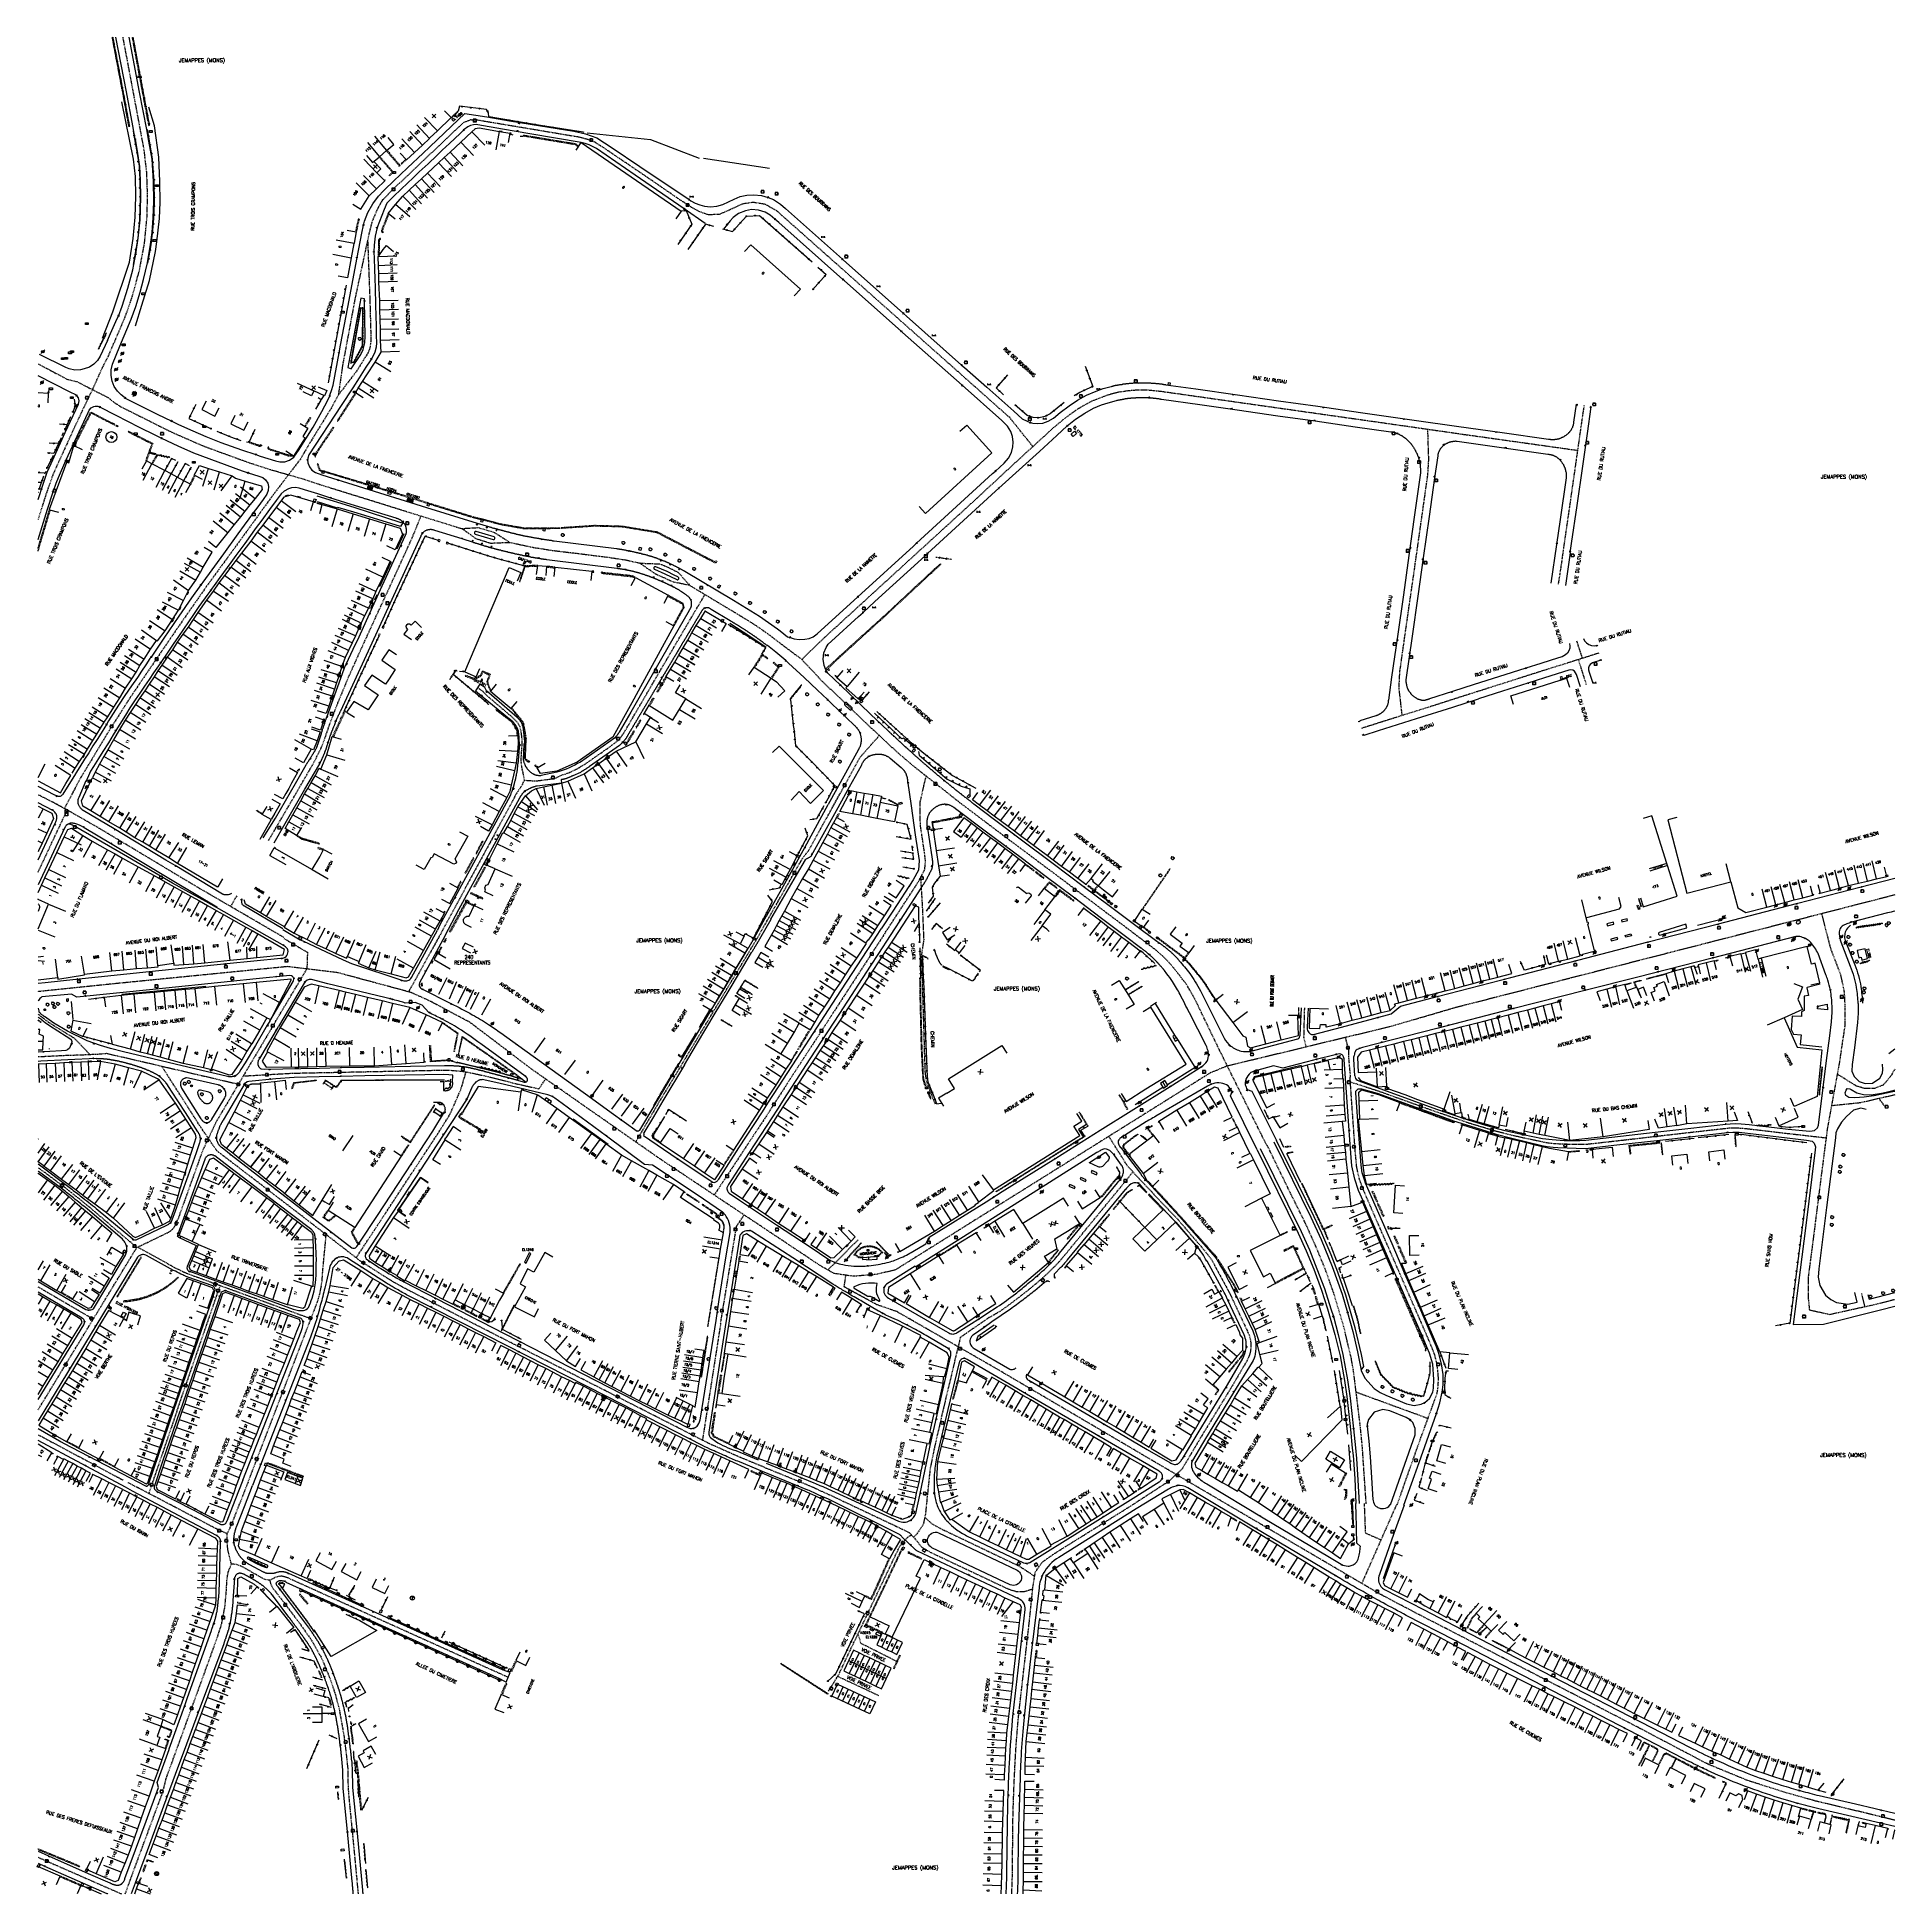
# Model space of a CAD drawing. Header units: millimetres. Extents: x 116000 to 117000, y 126000 to 127000.
import ezdxf
from ezdxf.enums import TextEntityAlignment as Align

# ---------------------------------------------------------------- set-up
doc = ezdxf.new("R2010")
doc.units = ezdxf.units.MM
doc.linetypes.add('DASHED', pattern=[0.75, 0.5, -0.25])
doc.layers.get('0').update_dxf_attribs({"linetype": 'CONTINUOUS'})
for name, color, linetype in [('W0001', 6, 'DASHED'), ('W0008', 7, 'CONTINUOUS'), ('W0017', 7, 'CONTINUOUS'), ('W0100', 7, 'CONTINUOUS'), ('W0105', 7, 'CONTINUOUS'), ('W0112', 1, 'DASHED'), ('W0211', 2, 'CONTINUOUS'), ('W0220', 5, 'DASHED'), ('W0300', 7, 'CONTINUOUS'), ('W0302', 3, 'CONTINUOUS'), ('W0310', 3, 'CONTINUOUS'), ('W0322', 7, 'CONTINUOUS'), ('W0334', 7, 'CONTINUOUS'), ('W0400', 7, 'CONTINUOUS'), ('W0412', 7, 'CONTINUOUS'), ('W0420', 7, 'CONTINUOUS'), ('W0430', 7, 'CONTINUOUS'), ('W0432', 7, 'CONTINUOUS'), ('W0454', 7, 'CONTINUOUS'), ('W0469', 7, 'CONTINUOUS'), ('W0471', 7, 'CONTINUOUS'), ('W0851', 7, 'CONTINUOUS'), ('W0980', 7, 'CONTINUOUS'), ('W0984', 7, 'CONTINUOUS'), ('W0989', 7, 'CONTINUOUS'), ('W0991', 7, 'CONTINUOUS'), ('W1102', 7, 'CONTINUOUS'), ('W1471', 7, 'CONTINUOUS'), ('W1473', 7, 'CONTINUOUS'), ('W1474', 7, 'CONTINUOUS')]:
    doc.layers.add(name, color=color, linetype=linetype)
doc.styles.get("Standard").update_dxf_attribs({"font": 'romans.shx', "width": 0.85})

# ---------------------------------------------------------------- blocks, each defined once
blk = doc.blocks.new('T1471')
at = {"color": 0, "linetype": 'Continuous', "flags": 128}
blk.add_lwpolyline([(-0.75, -0.5), (-0.75, 0.5), (0.75, 0.5), (0.75, -0.5), (-0.75, -0.5)], dxfattribs=at)
blk = doc.blocks.new('T400')
for p, q in [((-0.15, 0.3), (0.15, 0.3)), ((-0.15, -0.25), (-0.15, 0.3)), ((-0.15, 0.15), (0.15, 0.15)), ((-0.15, 0), (0.15, 0)), ((0.15, 0.3), (0.15, -0.25)), ((-0.15, -0.15), (0.15, -0.15)), ((-0.15, -0.25), (-0.15, -0.3)), ((-0.15, -0.3), (0.15, -0.3)), ((0.15, -0.3), (0.15, -0.25))]:
    blk.add_line(p, q)
blk = doc.blocks.new('T1474')
at = {"color": 0, "linetype": 'Continuous', "flags": 128}
for points in [[(-0.8, -0.5), (-0.8, 0.5)], [(-0.8, 0), (0.7, 0)], [(0.7, 0), (0.7, -0.5), (0.7, 0.5)]]:
    blk.add_lwpolyline(points, dxfattribs=at)
blk = doc.blocks.new('t322o')
at = {"color": 0, "linetype": 'Continuous'}
for radius in [0.25, 0.15]:
    blk.add_circle((0, 0), radius, dxfattribs=at)
blk = doc.blocks.new('t310o')
at = {"color": 0, "linetype": 'Continuous'}
for centre, start, end in [((-0.5, 0.4), 216.8699, 323.1304), ((0.5, -0.4), 36.8699, 143.1303)]:
    blk.add_arc(centre, 0.625, start, end, dxfattribs=at)
blk = doc.blocks.new('T420')
for p, q in [((0.7, 0.7), (-0.8, 0.7)), ((-0.8, 0.7), (-0.8, -0.8)), ((0.7, 0.7), (0.7, -0.8)), ((0.7, -0.8), (-0.8, -0.8))]:
    blk.add_line(p, q)
blk.add_ellipse((0, 0), major_axis=(-0.53, 0.53), ratio=1, start_param=3.926991, end_param=10.210176)
blk = doc.blocks.new('T471')
for p, q in [((-0.333334, 0.333334), (-0.333334, -0.333334)), ((-0.333334, 0.333334), (0.333334, 0.333334)), ((-0.333334, 0), (0, 0)), ((0.500001, 0.500001), (1.000002, 1.000002)), ((-0.500001, -0.500001), (-1.000002, -1.000002)), ((-0.333334, -0.333334), (0.333334, -0.333334))]:
    blk.add_line(p, q)
blk.add_ellipse((0, 0), major_axis=(0.471405, 0.471405), ratio=1, start_param=5.4977871438, end_param=11.780972451)
blk = doc.blocks.new('t991o')
at = {"color": 0, "linetype": 'Continuous'}
for p, q in [((-1, 1), (1, -1)), ((-1, -1), (1, 1))]:
    blk.add_line(p, q, dxfattribs=at)
blk = doc.blocks.new('T300')
for p, q in [((-0.8, 0.5), (-0.9, 0.3)), ((-0.9, 0.3), (-0.9, 0.2)), ((-0.9, 0.2), (-0.7, 0.1)), ((-0.7, 0.6), (-0.8, 0.5)), ((-0.8, -0.1), (-0.7, 0.1)), ((-0.6, 0.7), (-0.7, 0.6)), ((-0.7, 0.1), (-0.7, 0.1)), ((-0.5, 0.7), (-0.6, 0.7)), ((-0.3, 0.6), (-0.5, 0.7)), ((-0.3, 0.6), (-0.2, 0.7)), ((-0.2, 0.6), (-0.3, 0.6)), ((-0.2, 0.7), (-0.1, 0.8)), ((-0.1, 0.8), (0.1, 0.8)), ((0.1, 0.8), (0.2, 0.7)), ((0.2, 0.7), (0.3, 0.6)), ((0.3, 0.6), (0.4, 0.5)), ((0.5, 0.5), (0.3, 0.5)), ((0.4, 0.5), (0.4, 0.5)), ((0.6, 0.4), (0.5, 0.5)), ((0.6, 0.4), (0.7, 0.3)), ((0.7, 0.3), (0.7, 0.2)), ((0.7, 0.2), (0.7, 0.1)), ((0.7, 0.1), (0.7, -0.2)), ((-0.8, -0.2), (-0.8, -0.1)), ((-0.7, -0.3), (-0.8, -0.2)), ((-0.8, -0.2), (-0.8, -0.2)), ((-0.7, -0.4), (-0.7, -0.3)), ((-0.5, -0.5), (-0.7, -0.4)), ((-0.4, -0.5), (-0.5, -0.5)), ((-0.4, -0.5), (-0.3, -0.5)), ((-0.3, -0.5), (-0.3, -0.4)), ((-0.3, -0.6), (-0.3, -0.5)), ((-0.3, -0.5), (-0.3, -0.5)), ((-0.2, -0.7), (-0.3, -0.6)), ((-0.1, -0.8), (-0.2, -0.7)), ((0.1, -0.8), (-0.1, -0.8)), ((0.2, -0.7), (0.1, -0.8)), ((0.3, -0.5), (0.2, -0.5)), ((0.3, -0.6), (0.2, -0.7)), ((0.2, -0.7), (0.2, -0.7)), ((0.5, -0.4), (0.3, -0.5)), ((0.3, -0.5), (0.3, -0.6)), ((0.3, -0.5), (0.3, -0.5)), ((0.6, -0.3), (0.5, -0.4)), ((0.7, -0.2), (0.6, -0.3)), ((0.6, -0.3), (0.6, -0.3))]:
    blk.add_line(p, q)
blk = doc.blocks.new('t211o')
at = {"color": 0, "linetype": 'Continuous'}
for p, q in [((-0.3, 0.5), (-0.3, 0)), ((0, 1), (0, 0)), ((0.3, 0.5), (0.3, 0))]:
    blk.add_line(p, q, dxfattribs=at)
blk = doc.blocks.new('t112o')
at = {"color": 0, "linetype": 'Continuous'}
for p, q in [((-0.5, 0.5), (0.5, 0.5)), ((-0.5, -0.5), (-0.5, 0.5)), ((0.5, 0.5), (0.5, -0.5)), ((0.5, -0.5), (-0.5, -0.5))]:
    blk.add_line(p, q, dxfattribs=at)
blk = doc.blocks.new('T851')
for p, q in [((-0.2, -0.1), (0, 0.3)), ((0, 0.3), (0.2, -0.1)), ((-0.2, -0.1), (0.2, -0.1))]:
    blk.add_line(p, q)
for major_axis in [(-0.106, 0.106), (-0.0354, 0.0354), (-0.0236, 0.0236)]:
    blk.add_ellipse((0, 0), major_axis=major_axis, ratio=1, start_param=3.926991, end_param=10.210176)
blk = doc.blocks.new('t220o')
at = {"color": 0, "linetype": 'Continuous'}
for p, q in [((-0.25, 0.25), (0.25, 0.25)), ((-0.25, -0.25), (0.25, -0.25))]:
    blk.add_line(p, q, dxfattribs=at)
blk = doc.blocks.new('t105o')
for p, q in [((-0.5, 0), (0.5, 0)), ((0.5, 0), (0.2, 0.1)), ((0.5, 0), (0.2, -0.1))]:
    blk.add_line(p, q)
blk = doc.blocks.new('T430')
at = {"flags": 128}
for points in [[(0.8, 0.8), (-0.8, 0.8)], [(-0.8, 0.8), (-0.8, 0)], [(0.8, 0.8), (-0.8, 0)], [(-0.8, 0), (0.8, 0)], [(-0.4, 2.1), (0.4, 2.1)], [(-0.4, 2.1), (-0.4, 1.3)], [(-0.4, 1.7), (0, 1.7)], [(-0.4, 1.3), (0.4, 1.3)], [(0.8, 0), (0.8, 0.8)]]:
    blk.add_lwpolyline(points, dxfattribs=at)
blk = doc.blocks.new('T432')
at = {"flags": 128}
for points in [[(0.8, 0.8), (-0.8, 0.8)], [(-0.8, 0.8), (-0.8, 0)], [(0.8, 0.8), (-0.8, 0)], [(-0.8, 0), (0.8, 0)], [(-0.4, 2.1), (0.4, 2.1)], [(-0.4, 2.1), (-0.4, 1.3)], [(-0.4, 1.3), (0.4, 1.3)], [(0, 1.7), (0.4, 1.7)], [(0.4, 1.3), (0.4, 1.7)], [(0.8, 0), (0.8, 0.8)]]:
    blk.add_lwpolyline(points, dxfattribs=at)
blk = doc.blocks.new('T454')
for p, q in [((-0.25, 0.25), (0.25, -0.25)), ((-0.25, -0.25), (0.25, 0.25)), ((0.75, 0.75), (0.375, 0.375)), ((-0.375, -0.375), (-0.75, -0.75))]:
    blk.add_line(p, q)
blk.add_ellipse((0, 0), major_axis=(0.354, 0.354), ratio=1, start_param=5.49778714, end_param=11.78097245)
blk = doc.blocks.new('T412')
for p, q in [((-0.3, 1.2), (0.3, 1.2)), ((-0.3, 1.2), (-0.3, 0.6)), ((-0.3, 0.6), (0.3, 0.6)), ((-0.3, 0.3), (0.3, 0.3)), ((-0.3, -0.3), (-0.3, 0.3)), ((0, 0.9), (0.3, 0.9)), ((0.3, 0.9), (0.3, 0.6)), ((0.3, 0.3), (0.3, -0.3)), ((0.3, -0.3), (-0.3, -0.3))]:
    blk.add_line(p, q)
blk.add_ellipse((0, 0), major_axis=(0.212, 0.212), ratio=1, start_param=5.497787, end_param=11.780972)
blk = doc.blocks.new('T1473')
at = {"color": 0, "linetype": 'Continuous', "const_width": 0.5, "flags": 128}
blk.add_lwpolyline([(-0.25, 0, 1), (0.25, 0, 1)], format="xyb", close=True, dxfattribs=at)
blk = doc.blocks.new('T469')
at = {"color": 0, "linetype": 'Continuous', "flags": 128}
for points in [[(-0.4, 0.4), (0.4, -0.4)], [(-0.4, -0.4), (0.4, 0.4)]]:
    blk.add_lwpolyline(points, dxfattribs=at)
at = {"color": 0, "linetype": 'Continuous'}
blk.add_circle((0, 0), 0.5, dxfattribs=at)

msp = doc.modelspace()

# ---------------------------------------------------------------- linework, layer by layer
at = {"layer": 'W0001'}
for p, q in [((116828.6, 126674.8), (116831.6, 126665.6)), ((116994.7, 126424), (116991.5, 126428.3)), ((116982, 126323.4), (116983.7, 126316.3)), ((116709.8, 126270.3), (116748.6, 126256.1))]:
    msp.add_line(p, q, dxfattribs=at)
for points in [[(116045.6, 127000), (116047.1, 126992.1), (116054, 126955.4), (116057, 126939.2), (116058.4, 126927.3), (116058.8, 126915.2), (116058.6, 126903.9), (116057.2, 126889.1), (116054.4, 126874.1), (116050.9, 126861.2), (116047.8, 126852), (116046.4, 126848.3), (116040.8, 126835.1)], [(116535.8, 126779.5), (116523.3, 126795.1), (116488.3, 126826.2), (116423.6, 126883.6), (116397.9, 126906.4), (116391.8, 126909.9), (116385.1, 126911), (116379.2, 126910.1), (116372.9, 126907.1), (116366.8, 126904.5), (116361.1, 126904.3), (116356.4, 126905.9), (116351.7, 126908.5), (116346.3, 126912), (116326.8, 126925.4), (116304.8, 126940.3), (116299.9, 126943.4), (116297, 126944.6), (116291.4, 126946.1), (116272.9, 126949.2), (116243, 126954.2), (116237, 126955.2), (116233, 126955.4), (116229.4, 126954.1), (116226.7, 126951.7), (116192.2, 126919), (116185.5, 126912.3), (116182.8, 126907.5), (116179.7, 126900.2), (116177.5, 126890.7), (116178.7, 126858.9), (116179.2, 126840.3), (116179.2, 126836), (116178.7, 126832.6), (116177.8, 126830.1), (116171.5, 126820), (116161.7, 126807.2), (116158, 126800.3), (116145.7, 126780.3), (116141.5, 126773), (116125.9, 126752.5), (116116, 126738.8), (116104.8, 126723.4), (116090.7, 126704.1), (116075.5, 126682.3), (116063.2, 126664.3), (116049.5, 126644.1), (116037.8, 126625.7), (116022.8, 126600.8)], [(116177.5, 126890.7), (116170.8, 126859.6), (116164, 126823.2), (116161.7, 126807.2)], [(116040.7, 126835.1), (116037.9, 126828.5), (116034.2, 126821.2), (116029.3, 126810.2), (116024.7, 126800.7), (116018.6, 126787.6), (116013.8, 126777.1), (116008.2, 126764.8), (116004.2, 126753.5), (116000, 126740.2)], [(116000, 126824.1), (116015.6, 126815.8), (116020.9, 126814.5), (116037.7, 126805.9), (116041.3, 126803), (116044.2, 126801.3)], [(116044.1, 126801.2), (116054.9, 126795.8), (116072.1, 126787.2), (116089, 126779.8), (116113.7, 126770.8), (116124.9, 126767.2), (116143.3, 126761.9), (116147.4, 126760.5), (116151.7, 126759.1)], [(116411.3, 126664.9), (116423.5, 126676.6), (116432.7, 126685), (116505.9, 126751.9), (116524.1, 126768.8), (116547.5, 126790.2), (116553.5, 126795.1), (116560.1, 126799.9), (116568.1, 126804.3), (116575, 126806.9)], [(116821.5, 126724.5), (116820.5, 126717.3), (116819.5, 126710.7), (116818.7, 126705.3)], [(116395.5, 126676.8), (116398.3, 126674.6), (116411.3, 126664.9), (116422, 126653.4), (116432.3, 126643.6)], [(116774.7, 126647.5), (116793.3, 126653.4), (116812.7, 126659.6), (116828.1, 126664.4), (116840.9, 126668.5)], [(116834, 126651.1), (116832.4, 126656), (116829.6, 126664.9)], [(117000, 126538), (116763, 126477.2), (116728.4, 126467.1), (116640, 126445.7), (116631.2, 126442.1), (116461.8, 126336.1), (116451.5, 126333.6), (116439.1, 126332.6), (116428.8, 126334.1), (116421.2, 126338.4), (116334.9, 126395.9), (116266.2, 126443.9), (116232.6, 126469.4), (116210.4, 126481.2), (116200.8, 126485.5), (116161.5, 126496.1), (116134.4, 126499.4), (116042.6, 126490.3), (116000, 126485.9)], [(116973.2, 126478.9), (116972.9, 126485.7), (116971, 126494.6), (116965.3, 126509.7), (116960.7, 126527.9)], [(116132.4, 126514.6), (116145.1, 126507.1), (116144.8, 126498.1)], [(116217.1, 126517.5), (116199.6, 126485.9)], [(116661.7, 126403.2), (116636.3, 126454.4), (116622.9, 126482.2), (116618.4, 126490), (116611.6, 126498.7)], [(116127.2, 126468.6), (116144.8, 126498.1)], [(116973.1, 126478.9), (116973.1, 126476.4), (116973.1, 126468), (116970.2, 126448.3), (116963.6, 126412), (116961.9, 126398.9), (116959.1, 126377.1), (116955.4, 126347.9), (116953.3, 126332), (116953.3, 126321), (116954, 126314.5), (116959.1, 126313.4), (116965, 126312.1), (116975.7, 126314.5), (116987.7, 126317.1), (117000, 126320.2)], [(116002.7, 126471.7), (116000, 126473.8)], [(116682, 126477.2), (116681.6, 126461.5), (116682.9, 126456.1)], [(116706.9, 126439.9), (116706, 126450), (116705.9, 126454.2), (116704.2, 126461.2)], [(116258.9, 126436), (116269.8, 126433.6), (116273.4, 126438.9)], [(116347, 126447.2), (116334.6, 126426.7), (116321.9, 126405)], [(116732, 126209.5), (116736.9, 126223.6), (116744.8, 126245.8), (116752.1, 126265.7), (116753.5, 126269.7), (116754.1, 126273.8), (116754.2, 126277.9), (116753.9, 126281.6), (116753.2, 126286.5), (116751.8, 126291.5), (116748.9, 126298.5), (116744.7, 126308.2), (116733.4, 126334.1), (116718.1, 126369.2), (116714, 126378.6), (116711.6, 126385), (116710.2, 126391.4), (116709.4, 126400), (116707.6, 126425.3), (116706.6, 126439.8)], [(117000, 126444.2), (116997.7, 126440.2), (116993.7, 126435.6), (116989, 126433.8), (116983.6, 126433.8), (116979.4, 126435), (116969, 126441.5)], [(116706.8, 126437.3), (116721.1, 126432.7), (116734.8, 126427.8), (116748.3, 126422.9), (116771.3, 126415), (116784.6, 126411), (116796.6, 126408), (116812.6, 126404.6), (116817, 126404.1), (116828.3, 126403.7), (116834.1, 126403.8), (116838.7, 126404.3), (116851.1, 126405.7), (116884, 126409.5), (116904.4, 126411.8), (116910.7, 126412.5), (116914.7, 126412.6), (116919.9, 126412.2), (116938.5, 126410), (116963, 126407.2)], [(117000, 126430.3), (116981.3, 126426), (116965.7, 126424.4)], [(116392.7, 126419.6), (116364.2, 126376.4)], [(116599.6, 126378.2), (116586.8, 126391.9), (116576.7, 126408)], [(116715.3, 126210.1), (116713.2, 126241.2), (116712.1, 126252.3), (116708.5, 126281.4), (116707.3, 126288.2), (116703.3, 126305.3), (116697.8, 126323.6), (116693.2, 126336.6), (116688.1, 126348.9), (116682.5, 126361.3), (116674.5, 126377.4), (116661.9, 126403.3)], [(116583.5, 126381.2), (116589.7, 126388.9)], [(116367.6, 126307.1), (116376.2, 126359.5), (116380.3, 126365.7)], [(116441.7, 126352.3), (116425.4, 126336)], [(117000, 126039.6), (116984.8, 126043.4), (116957.2, 126050), (116940.6, 126054.7), (116920.8, 126061), (116899.2, 126069.9), (116858.2, 126091.5), (116741.6, 126151.5), (116722.8, 126161.4), (116604.2, 126231), (116515.7, 126283.1), (116462.5, 126313.6), (116451.8, 126317.3), (116434.2, 126326.9), (116435.1, 126333.2)], [(116512.2, 126310.4), (116496.7, 126299.7), (116494.3, 126289.6), (116487.6, 126261.4)], [(116626.9, 126247), (116616.3, 126229.1), (116609.3, 126222.4), (116589.9, 126209.8)], [(116731.6, 126209.6), (116712.9, 126167.2)], [(116714.2, 126210.2), (116714.8, 126194.4), (116723.3, 126190.7)], [(116425.8, 126109.2), (116431.2, 126118.1), (116464, 126187), (116468.3, 126192.1), (116470.3, 126193.3)], [(116430.6, 126117.2), (116452.6, 126106.9)]]:
    msp.add_lwpolyline(points, dxfattribs=at)
at = {"layer": 'W0001', "flags": 128}
for points in [[(116829.1, 126777.3), (116767.9, 126785.9), (116726, 126791.9), (116660.5, 126801.2), (116604.9, 126809.1), (116598, 126809.8), (116592.4, 126809.9), (116587.2, 126809.5), (116581.9, 126808.7), (116577.8, 126807.7), (116575, 126806.9)], [(116832.6, 126801.7), (116831.2, 126792.2), (116826.3, 126757.9), (116822.6, 126732.1), (116821.5, 126724.5)], [(116734.7, 126634.8), (116733, 126649.4), (116733.4, 126658.1), (116737, 126683.5), (116741.7, 126716.2), (116748.5, 126764.3), (116749, 126772.5), (116748.5, 126788.7)], [(116151.7, 126759.1), (116179.7, 126750.4), (116195, 126745.6), (116217.6, 126738.6), (116228.6, 126735.2)], [(116124.2, 126567.4), (116137.7, 126590.5), (116144.7, 126602.6), (116148.8, 126609.7), (116153.1, 126618.4), (116157.9, 126632.2), (116161.4, 126641.2), (116167.2, 126655.2), (116173.1, 126668.4), (116180.7, 126685), (116191, 126707.3), (116201.5, 126730.3), (116206.3, 126742.1)], [(116254, 126727.9), (116266.7, 126725.2), (116276.7, 126723.6), (116290.2, 126722), (116307, 126719.9), (116316.7, 126718.4), (116324.1, 126716.7)], [(116261.9, 126599.8), (116268.2, 126599.4), (116274.4, 126600.2), (116278.6, 126600.9), (116282, 126602.5), (116285.9, 126603.8), (116290.3, 126605.9), (116295.3, 126608.9), (116301.7, 126613.4), (116308.9, 126618.5), (116312.7, 126621.4), (116315.3, 126624.9), (116318.4, 126630.2), (116326.7, 126644.4), (116338.9, 126665.3), (116353.8, 126690.7), (116359.2, 126699.8)], [(116351, 126704.7), (116366, 126695.7), (116376.7, 126689.3), (116385.1, 126684.1), (116390.3, 126680.6), (116395.5, 126676.8)], [(116236.8, 126649.7), (116239.5, 126647.7), (116241.7, 126645.4), (116255.6, 126633.6), (116257.9, 126631.3), (116259.4, 126628.8), (116260.1, 126625.7), (116260.5, 126622.3), (116260.6, 126619.5), (116260.4, 126617), (116260, 126610.5), (116260.5, 126606.4), (116261.9, 126599.8), (116260.4, 126596.7), (116257.5, 126592.4), (116254.8, 126587.2), (116240.9, 126561.5), (116230.3, 126542), (116217.1, 126517.5)], [(116432.3, 126643.6), (116444.7, 126631.7), (116462.6, 126615), (116470.5, 126608.2), (116497.9, 126586.6), (116518.5, 126571.1), (116553.1, 126545.2), (116581.9, 126523.6), (116595.8, 126513.1), (116602.2, 126508.2), (116607.8, 126503.1), (116611.6, 126498.7)], [(116713, 126627.9), (116723.3, 126631.2), (116750.1, 126639.6), (116763.7, 126644), (116774.7, 126647.5)], [(116428.3, 126585.9), (116438.8, 126605), (116442.7, 126612.1), (116453.1, 126623.9)], [(116023.1, 126601.4), (116014.2, 126584.6)], [(116456.5, 126518), (116470.7, 126539.8), (116474.4, 126545.6), (116477.5, 126551.5), (116478, 126555.8), (116477.4, 126561), (116475.3, 126575), (116475, 126581.5), (116475, 126587.6), (116478.3, 126602)], [(116132.4, 126515.1), (116086.5, 126541.8), (116032.6, 126574.1), (116016.2, 126583.5), (116009, 126587.4), (116000, 126592)], [(116000, 126550.3), (116002, 126554.5), (116015.7, 126583.7)], [(116347, 126447.2), (116369.9, 126485.5), (116387, 126514.1), (116400.6, 126538.1), (116411.7, 126557.7), (116415.1, 126562.1), (116421.4, 126573.5), (116428.3, 126585.9)], [(116475.3, 126547.2), (116476.2, 126532.2), (116477, 126513.7), (116475.7, 126505.6), (116476.2, 126489.8), (116477.2, 126457.8), (116477.2, 126456), (116477.7, 126442.2), (116478, 126440), (116478.3, 126438), (116478.9, 126436.2), (116479.4, 126434.9), (116481.8, 126428.6), (116483.2, 126425.4)], [(116107, 126537.5), (116103.7, 126531.8)], [(116456.5, 126518), (116437.9, 126489.4), (116417.9, 126458.5), (116405.6, 126439.7), (116392.7, 126419.6)], [(116002.7, 126471.7), (116003.9, 126470.8), (116005.4, 126469.7), (116008.4, 126467.7), (116019.8, 126460.7), (116027.8, 126452.1)], [(116127.2, 126468.6), (116116.7, 126450.9), (116102.5, 126426.9), (116096, 126415.9), (116088.6, 126400.2), (116075.4, 126363.5)], [(116000, 126450.9), (116013.9, 126451.6), (116025.5, 126452), (116032.2, 126452.3), (116036.8, 126452.7), (116046.5, 126450.5), (116108, 126436.1)], [(116129.4, 126374.9), (116096.3, 126400.2), (116087.3, 126413.4), (116066.6, 126445.8)], [(116110.6, 126440.5), (116136.7, 126442), (116215, 126443.6), (116221.7, 126443.6), (116225.6, 126443.3), (116229.7, 126442.9), (116235.5, 126441.7), (116240.4, 126440.6), (116258.9, 126436)], [(116215.3, 126409.4), (116221.8, 126419.7), (116227.8, 126433.4), (116230.5, 126442.7)], [(116171.4, 126342.6), (116185.3, 126363.8), (116215.3, 126409.4)], [(116001.2, 126390.3), (116000, 126391.2)], [(116029.7, 126309.5), (116000, 126326.9)], [(116075, 126260.6), (116098.1, 126327.5)], [(116075, 126260.6), (116067, 126237.2), (116059.6, 126215.6)], [(116487.6, 126261.4), (116482.9, 126241), (116480.4, 126228.7), (116478.7, 126212.4), (116477.9, 126204.4), (116476.7, 126198.8), (116473.3, 126193.9), (116471.5, 126192.1)], [(116000, 126247.3), (116045.9, 126222.8)], [(116047, 126000), (116051.3, 126011.9), (116067.2, 126054.8), (116068.9, 126061.8), (116092.1, 126125.7), (116096.1, 126136.8), (116098.9, 126145.3), (116100.7, 126154.7), (116101.4, 126162.6), (116101.8, 126169.5), (116102.5, 126173.7), (116104.2, 126177.6), (116103.6, 126179.7), (116102.2, 126185.6), (116101.9, 126189.5), (116101.8, 126194), (116096.8, 126196.2), (116065, 126212.9), (116048.4, 126221.5)], [(116113.1, 126221.7), (116104.7, 126200.4)], [(116101.8, 126194), (116103.4, 126197), (116104.5, 126200)], [(116477.6, 126202.9), (116481.1, 126199.5), (116486, 126196.8), (116528.3, 126176.6), (116533.1, 126173.5), (116536.7, 126171)], [(116253.3, 126116.6), (116247.4, 126119.2), (116215.2, 126133.7), (116159.4, 126158.9), (116133.8, 126170.5), (116131.2, 126171.1), (116129, 126170.8), (116127.5, 126170.3), (116124.8, 126168.9), (116122.1, 126169.3), (116115.4, 126173.1), (116110.9, 126175.7), (116108.9, 126176.7), (116106.8, 126177.4), (116104.2, 126177.6)], [(116124.8, 126168.9), (116125.3, 126166.8), (116126.4, 126164.7), (116131.7, 126157.9), (116141.1, 126145.4), (116147.1, 126136.9), (116152.7, 126127), (116157, 126116.6), (116159.8, 126108.4), (116162.1, 126100), (116164.8, 126084.8), (116166, 126075.1), (116166.8, 126067.5), (116166.9, 126060.4), (116167.2, 126054), (116170.3, 126022.2), (116172.4, 126000)], [(116462.4, 126125.2), (116443.2, 126134.9), (116441.7, 126140.1)], [(116000, 126019.7), (116044.9, 126000)]]:
    msp.add_lwpolyline(points, dxfattribs=at)
for points in [[(116245.9, 126733.1), (116237.2, 126735.7), (116228.6, 126735.2), (116235.8, 126729.9), (116243.7, 126727.5), (116254, 126727.9)], [(116339.5, 126714.4), (116344.8, 126711.7), (116351, 126704.7), (116341.7, 126706.6), (116338, 126708.4), (116332.9, 126710.6), (116324.1, 126716.7), (116335, 126716.3)]]:
    msp.add_lwpolyline(points, close=True, dxfattribs=at)
for points in [[(116000, 126260.6), (116053.2, 126348.1), (116027.4, 126370.1, 0.004144), (116024, 126372.9, 0.004784), (116020.1, 126376, -0.001722), (116014, 126380.8), (116001.2, 126390.3)], [(116512.2, 126310.4), (116518.1, 126313.8, 0.014295), (116528, 126321.1, 0.008669), (116533.9, 126325.7, 0.014971), (116542.2, 126332.8, 0.008369), (116546.6, 126337, 0.030917), (116552.3, 126343.2), (116583.5, 126381.2)], [(116391, 126229.8), (116378.6, 126234.9, 0.000581), (116372.2, 126237.7, 0.000729), (116364.1, 126241.3, -0.017798), (116359.1, 126243.7), (116307.5, 126270), (116242.4, 126303.1), (116199.7, 126325, -0.004496), (116193.7, 126328.3, -0.001756), (116191.3, 126329.6, -0.00837), (116189, 126331), (116173.4, 126341), (116165.1, 126347.4), (116129.4, 126374.9)], [(116599.6, 126378.2), (116613.8, 126363.3), (116627.7, 126347.1), (116631.7, 126342.1), (116640.6, 126325.7, -0.011634), (116642.3, 126322.4, -0.005874), (116643.1, 126320.7), (116651.8, 126302, -0.130197), (116653.1, 126293.5, -0.10301), (116651, 126287), (116642.7, 126272.8), (116626.9, 126247)], [(116053.2, 126348.1), (116069.4, 126355.9, 0.062821), (116071.6, 126357.2, 0.054479), (116073.2, 126358.8, 0.076939), (116074.5, 126361.2), (116075.4, 126363.5)], [(116147, 126309.7), (116104.2, 126325.3), (116081.2, 126333.7, -0.011899), (116079.6, 126334.3, -0.014564), (116077.7, 126335.2, -0.001857), (116073.7, 126337.2), (116053.7, 126348.3)], [(116113.1, 126221.7), (116150.4, 126318.5, 0.006483), (116150.8, 126319.8, 0.068676), (116153.2, 126333.7), (116155.2, 126355)], [(116367.6, 126307.1), (116357.8, 126244.3, 0.076326)], [(116391, 126229.8), (116415.6, 126219.8, -0.001365), (116421.5, 126217.1, -0.001213), (116426.8, 126214.7), (116461.1, 126198.5), (116469, 126194.7), (116472.6, 126190.9), (116475.9, 126186.8), (116480.3, 126184.1), (116522.5, 126164.2), (116527, 126162.8), (116531.3, 126162.9), (116535.7, 126164.2)], [(116524.4, 126000, 0.008094), (116524.8, 126011.7), (116525, 126037.3, -0.003892), (116525.5, 126054.4, -0.003529), (116526.2, 126070, -0.011736), (116528.2, 126096.8), (116534, 126147.5), (116535.8, 126165.2), (116537.1, 126173.3), (116540.8, 126178.6), (116547.4, 126183.3), (116589.9, 126209.8)]]:
    msp.add_lwpolyline(points, format="xyb", dxfattribs=at)
at = {"layer": 'W0008'}
for p, q in [((116258.4, 126949.8), (116258.3, 126949.6)), ((116259, 126953.4), (116259.1, 126953.7)), ((116817.8, 126726.8), (116814.7, 126705.9)), ((116825.2, 126722.2), (116822.7, 126704.7))]:
    msp.add_line(p, q, dxfattribs=at)
for points in [[(116037.4, 126836.7), (116039.1, 126840.3), (116042.7, 126848.4), (116043.3, 126849.8), (116045.3, 126855.2), (116048.4, 126864.8), (116051, 126874.7), (116052.2, 126880.5), (116052.6, 126883.1), (116054, 126891.7), (116055.1, 126901.6), (116055.4, 126913.7), (116055.2, 126923.1), (116054.8, 126930.3), (116053.8, 126937.4), (116052.6, 126944), (116052.3, 126945.1), (116051, 126952.3), (116047.6, 126970.5), (116042, 127000)], [(116044.1, 126833.5), (116050.1, 126848.1), (116052.6, 126854.9), (116055, 126862.6), (116056.9, 126869.5), (116058.9, 126878.4), (116060.6, 126888.3), (116061.5, 126894.8), (116062.1, 126902.6), (116062.3, 126911.4), (116062.2, 126922.2), (116061.4, 126934.2), (116059.7, 126944), (116058.6, 126950.2), (116054.7, 126970.3), (116049.1, 127000)], [(116046.3, 126806), (116064.2, 126797), (116072, 126793.2), (116075.7, 126791.4), (116083.3, 126787.9), (116090.3, 126784.9), (116098.5, 126781.7), (116109.6, 126777.7), (116117.3, 126775.2), (116119.6, 126774.4), (116127.9, 126771.8), (116130.2, 126771.2), (116132.9, 126771.2), (116135.5, 126772.2), (116137.7, 126773.8), (116140.7, 126778), (116144.3, 126783.6), (116148.1, 126789.9), (116152.9, 126798.3), (116156, 126804.4), (116157.2, 126806.9), (116157.4, 126807.7), (116158.1, 126809.6), (116158.9, 126812.5), (116162.1, 126830), (116162.9, 126834.1), (116166.8, 126854.6), (116171.8, 126881.3), (116174.4, 126894.4), (116175.3, 126898.8), (116175.9, 126900.9), (116177.7, 126905.5), (116180.4, 126910.3), (116183.3, 126914.3), (116186.1, 126917.2), (116186.8, 126917.9), (116191.5, 126922.5), (116195.3, 126926.1), (116199, 126929.6), (116207.4, 126937.5), (116210.9, 126940.8), (116215.1, 126944.9), (116226.3, 126955.4), (116229.8, 126958.8), (116241.7, 126957), (116253.9, 126955), (116270.6, 126952.2), (116288.5, 126949.3), (116294.8, 126948), (116300.9, 126945.8), (116309.2, 126940.4), (116324.2, 126930.3), (116350.6, 126912.5), (116351.6, 126911.9), (116353.9, 126910.6), (116356.4, 126909.6), (116358.9, 126909), (116362.2, 126908.7), (116365.5, 126909), (116368.9, 126909.9), (116374.9, 126912.8), (116378.2, 126914.1), (116381.7, 126914.9), (116385.5, 126915.1), (116389.6, 126914.7), (116393.2, 126913.7), (116396.1, 126912.5), (116399.8, 126910.1), (116402.6, 126907.7), (116433.2, 126880.4), (116433.7, 126880), (116466.1, 126851.2), (116467.8, 126849.8), (116497.4, 126823.4), (116499, 126822.1), (116511, 126811.4), (116525.5, 126798.5), (116530.1, 126794.5), (116532.7, 126793.1), (116534.4, 126792.4), (116535.7, 126792.1), (116538.4, 126791.9), (116541.2, 126792.1), (116544.1, 126793.1), (116546.9, 126794.8), (116550.5, 126797.9), (116555.3, 126801.5), (116559.8, 126804.5), (116564.6, 126807.1), (116569.9, 126809.4), (116573.6, 126810.7)], [(116359.3, 126899.7), (116348, 126907.5), (116321.6, 126925.7), (116300.7, 126940.1), (116296.8, 126942), (116294.7, 126942.8), (116292.6, 126943.3), (116264.9, 126947.9), (116250.1, 126950.4), (116236.9, 126952.7), (116235.9, 126952.9), (116234.6, 126952.8), (116232.9, 126952.4), (116231.5, 126951.7), (116229.5, 126950.2), (116229.3, 126950), (116227.3, 126948.1), (116221.6, 126942.8), (116217.7, 126939.1), (116214.7, 126936.2), (116210.1, 126931.8), (116205.3, 126927.4), (116202.2, 126924.4), (116198.8, 126921.2), (116195.7, 126918.3), (116191.2, 126914), (116187.9, 126910.5), (116186.4, 126907.1), (116182.6, 126897.4), (116181.5, 126892.9), (116181, 126887.9), (116180.9, 126884.4), (116181, 126880.7), (116181.2, 126875), (116181.4, 126869.8), (116181.5, 126865.2), (116181.8, 126855.4), (116181.9, 126850), (116182.1, 126844.3), (116182.2, 126839.3), (116182.3, 126835.3), (116182.1, 126833.1), (116181.4, 126830.4), (116180.5, 126828.4), (116179.6, 126826.8), (116178.9, 126825.6), (116176.6, 126822.2), (116172.9, 126816.5), (116169.5, 126811.2), (116163.2, 126801.7), (116145.8, 126775.1), (116145.4, 126773.3), (116145.2, 126772.3), (116145.4, 126770.7), (116146.2, 126768.6), (116147.4, 126766.8), (116149.4, 126765.5), (116152.8, 126764.2)], [(116398.2, 126681.4), (116399.6, 126680.3), (116403.6, 126677.1), (116405, 126676.7), (116407.3, 126676), (116409.9, 126675.5), (116412.9, 126675.7), (116415.3, 126676.2), (116417.5, 126677.1), (116419.7, 126678.6), (116441.5, 126698.5), (116471.5, 126725.9), (116473.2, 126727.5), (116514.1, 126764.9), (116515.7, 126766.3), (116520.3, 126770.5), (116522.6, 126773.3), (116524.2, 126776.3), (116525, 126779.3), (116525.2, 126781.8), (116524.8, 126784.9), (116523.9, 126787.6), (116522.2, 126790.4), (116519.1, 126793.5), (116497.7, 126812.5), (116465.6, 126841), (116464.9, 126841.6), (116434.4, 126868.7), (116433.5, 126869.5), (116398.9, 126900.2), (116396.9, 126902), (116394.3, 126904.2), (116391.6, 126905.8), (116388, 126906.8), (116384.3, 126907.1), (116381, 126906.5), (116377.3, 126905), (116374.4, 126902.9), (116372.7, 126901.1), (116371.1, 126899.1), (116369.2, 126896.6)], [(116166.9, 126822), (116168.7, 126821.4), (116173.9, 126829.1), (116175.1, 126831.8), (116176, 126835.5), (116176.2, 126838.8), (116175.8, 126858), (116175.8, 126859.1), (116173.9, 126859.5), (116166.9, 126822)], [(116037.4, 126836.7), (116033.4, 126828.1), (116032, 126825.8), (116030, 126823.8), (116027.8, 126822.3), (116024.9, 126821.3), (116022.9, 126820.8), (116019.8, 126820.7), (116016.8, 126821.3), (116014.9, 126822), (116000.8, 126829.1)], [(116046.4, 126806.1), (116044.7, 126807.3), (116042.8, 126809.3), (116041.1, 126811.8), (116040, 126814.7), (116039.4, 126817.7), (116039.4, 126820.8), (116040.2, 126823.8), (116044.1, 126833.5)], [(116000, 126751), (116000.9, 126753.7), (116001.8, 126756.6), (116005, 126765.7), (116007.1, 126770.3), (116014.7, 126787), (116021.8, 126802.3), (116022.2, 126804.2), (116021.8, 126805.7), (116021, 126806.6), (116020.7, 126807), (116020.3, 126807.3), (116017.4, 126808.8), (116000, 126817.5)], [(116000, 126729.5), (116005.1, 126745.7), (116007.9, 126754.5), (116008.1, 126755.1), (116009.7, 126759.7), (116011, 126762.9), (116015, 126771.9), (116027, 126797.9), (116027.6, 126799.1), (116028.6, 126800.3), (116030.1, 126801.1), (116030.8, 126801.3), (116030.8, 126801.3), (116032.2, 126801.2), (116032.6, 126801.1), (116033.2, 126800.9), (116041.9, 126796.4)], [(116437.4, 126645.9), (116432.1, 126651), (116425.4, 126657.5), (116424.3, 126659.2), (116423.3, 126661.6), (116422.8, 126665), (116423.2, 126668.4), (116424.4, 126671.3), (116425.6, 126673), (116427.3, 126674.6), (116441.9, 126688), (116444.3, 126690.2), (116450.7, 126696), (116477.7, 126720.7), (116479, 126721.9), (116515.7, 126755.4), (116517.4, 126757), (116539.3, 126776.9), (116548.7, 126785.5), (116554.3, 126790.7), (116558.7, 126794.2), (116563.7, 126797.5), (116568.5, 126800.1), (116572.7, 126801.9), (116576.4, 126803.1)], [(116042, 126796.4), (116054.5, 126790), (116062.9, 126785.8), (116066.5, 126784.1), (116075.3, 126779.9), (116083.7, 126776.2), (116109.9, 126766.4), (116113.1, 126765.4), (116118.9, 126763.6), (116121.1, 126762.8), (116122.6, 126761.6), (116123.7, 126759.8), (116124.2, 126758), (116124, 126755.8), (116123.2, 126753.9), (116121.2, 126750.9), (116118.3, 126747), (116115.9, 126743.8), (116113.6, 126740.6), (116111.1, 126737.2), (116107.7, 126732.5), (116099.9, 126721.8), (116088.7, 126706.4), (116087.7, 126705), (116082.6, 126698), (116075.9, 126688.1), (116067.8, 126676.3), (116064.2, 126671), (116060.9, 126666.1), (116060.3, 126665.3), (116058.1, 126662), (116055.8, 126658.6), (116053.5, 126655.2), (116050.4, 126650.7), (116046.8, 126645.4), (116043.4, 126640.3), (116040.5, 126635.8), (116038, 126631.7), (116036.8, 126629.8), (116035.9, 126628.4), (116034, 126625.2), (116031.8, 126621.8), (116029.6, 126618.3), (116027.3, 126614.6), (116025.1, 126611.1), (116022.6, 126607), (116020.4, 126603.6), (116019.8, 126602.6)], [(116150.7, 126754), (116143.5, 126756.2), (116140.7, 126757), (116138.6, 126757.4), (116136.5, 126757.2), (116134.9, 126756.8), (116132.6, 126755.5), (116131, 126754.1), (116128.2, 126750.4), (116124.7, 126745.6), (116120.5, 126739.8), (116117, 126735.1), (116115.4, 126732.8), (116111.3, 126727.2), (116106.6, 126720.8), (116103.8, 126717), (116098, 126709), (116094.9, 126704.7), (116093.8, 126703.2), (116093, 126702.1), (116091.4, 126700), (116086.7, 126693.4), (116083.7, 126689.1), (116075.6, 126677.2), (116072.7, 126673), (116069.9, 126668.8), (116066.1, 126663.2), (116064.9, 126661.4), (116062.2, 126657.6), (116059.8, 126654), (116057.4, 126650.4), (116054.8, 126646.6), (116052.4, 126643), (116049.5, 126638.7), (116047.1, 126634.8), (116044, 126630), (116041.9, 126626.6), (116040.5, 126624.3), (116037.9, 126620), (116034.9, 126615.2), (116032.6, 126611.5), (116029.9, 126607.2), (116028.3, 126604.6), (116027.2, 126602.2), (116025.7, 126599)], [(116427.1, 126641.3), (116425.2, 126643.2), (116419.8, 126648.3), (116412.6, 126655.2), (116404.2, 126662.9), (116402.7, 126664.2), (116397.3, 126668.7), (116392.8, 126672.3)], [(116824.8, 126673.5), (116825, 126672), (116824.9, 126671), (116824.4, 126669.5), (116823.7, 126668.3), (116822.6, 126667.3), (116821.7, 126666.7), (116820.8, 126666.3), (116818.8, 126665.7), (116809.3, 126662.7), (116801.3, 126660.1), (116786.5, 126655.5), (116773.5, 126651.3)], [(116832.3, 126676.2), (116832.9, 126674.8), (116833.9, 126673.7), (116835.2, 126672.8), (116836.6, 126672.3), (116838.2, 126672.1), (116839.4, 126672.3), (116839.9, 126672.5)], [(116424.8, 126657.8), (116424.4, 126658.2), (116424, 126658.6)], [(116830.7, 126650.1), (116828.6, 126656.8), (116828.1, 126657.7), (116827.4, 126658.5), (116826.5, 126659), (116825.4, 126659.2), (116824.4, 126659.1), (116811.4, 126654.9), (116802.4, 126652.1), (116788.7, 126647.7), (116775.7, 126643.6)], [(116842.1, 126664.6), (116841.6, 126664.5), (116837.1, 126663.1), (116835.9, 126662.2), (116835.3, 126661.4), (116835, 126660.4), (116835, 126659.3), (116835.4, 126657.9), (116837.3, 126652)], [(116959.7, 126490), (116952.8, 126488.2), (116952.6, 126487.9), (116953.5, 126483.8), (116951.1, 126483.4), (116951.2, 126475.8), (116949.7, 126475.1), (116949.7, 126472.5), (116944.7, 126472.7), (116944.2, 126465.6), (116945.4, 126463.1), (116949.6, 126462.6), (116949, 126457.5), (116960.7, 126456.2)], [(116709.1, 126440.6), (116709.5, 126439.2), (116710.1, 126438.5), (116711.3, 126437.8), (116753.1, 126422.7), (116763.8, 126419), (116767.9, 126417.6), (116777.2, 126414.7), (116783.9, 126412.7), (116789.9, 126411.2), (116799.8, 126409), (116810.3, 126406.9), (116815.5, 126406.2), (116822, 126405.8), (116825.6, 126405.7), (116830.3, 126405.7), (116833.6, 126406), (116847.5, 126407.6), (116875.6, 126410.8), (116890.1, 126412.4), (116909, 126414.6), (116911.3, 126414.8), (116914.2, 126414.9), (116917.3, 126414.8), (116921.6, 126414.3), (116936.6, 126412.5), (116942.6, 126411.9), (116954.2, 126410.8), (116956.8, 126411.2), (116958.3, 126412.5), (116958.8, 126414), (116961.4, 126434.3), (116963.2, 126448.8), (116964.9, 126462.1), (116965.9, 126469.7), (116966.3, 126474.8), (116966.2, 126478.3)], [(116958.4, 126476.6), (116958.5, 126477.9), (116958.5, 126478.1), (116963.6, 126479.1), (116963.8, 126476.1), (116958.4, 126476.6)], [(116980.2, 126479.6), (116980.3, 126474.3), (116979.9, 126469.3), (116978.2, 126455.6), (116977, 126446.6), (116976.9, 126443.1), (116978.1, 126440.2), (116980.7, 126437.6), (116984, 126436.4), (116988, 126436.7), (116991.9, 126439.4), (116993.3, 126442.1), (116993.6, 126443.9), (116993.4, 126446.9)], [(117000, 126454.9), (116996.8, 126452.5)], [(116665.5, 126405), (116685.4, 126364.5), (116691, 126352.5), (116697, 126337.9), (116702.3, 126323), (116705.3, 126313.1), (116708.1, 126302.9), (116710.7, 126292), (116712.5, 126282), (116712.5, 126281.8), (116714.5, 126277.7), (116719.6, 126272.1), (116722.9, 126270), (116725.8, 126268.6), (116737, 126264), (116741.1, 126263.1), (116744.9, 126263.7), (116746.8, 126264.6), (116749.3, 126266.8), (116751.1, 126270.2), (116751.5, 126272.4), (116751.8, 126277.1), (116751.1, 126285.2), (116749.4, 126291.2), (116748.1, 126294.1), (116745, 126301.4), (116739, 126315.2), (116731.8, 126331.7), (116713.7, 126373.2), (116711.2, 126378.8), (116709.1, 126385), (116707.6, 126392.1), (116707.2, 126396.6), (116706.3, 126408.7), (116706.2, 126411.1), (116704.1, 126439.3)], [(116735.6, 126209.4), (116743.8, 126232.4), (116753.1, 126258.7), (116755, 126264.5), (116756.2, 126270.2), (116756.7, 126274.1), (116756.7, 126279.7), (116755.9, 126285.5), (116754.5, 126291), (116753.2, 126294.6), (116751.4, 126298.8), (116743.6, 126316.8), (116736.1, 126333.9), (116729.2, 126350.1), (116715, 126382.7), (116714.3, 126384.6), (116713.1, 126388.4), (116712.5, 126392.4), (116711.1, 126411.3), (116709.7, 126431.2), (116709.8, 126432.3), (116710.9, 126433.5), (116712.7, 126433.6), (116717.9, 126432.1), (116721.2, 126431.2), (116723.7, 126430.3), (116737, 126425.5), (116756, 126418.6), (116762.3, 126416.4), (116768.7, 126414.3), (116783.1, 126409.8), (116785.3, 126409.2), (116793.7, 126407), (116809.9, 126403.1), (116812.7, 126402.5), (116816, 126402.1), (116818.5, 126401.9), (116833.4, 126401.5), (116838, 126402), (116848.6, 126403.2), (116873.5, 126406), (116889.4, 126407.8), (116909.9, 126410.1), (116912.8, 126410.3), (116916.2, 126410.3), (116937.5, 126407.8), (116952.4, 126405.9), (116955.4, 126405.3), (116956.6, 126404.3), (116957.2, 126402.4), (116957.1, 126400.7), (116951.8, 126358.5), (116945.2, 126306.6), (116961.5, 126306.8), (116992.2, 126314.6), (117000, 126316.6)], [(116988.7, 126429.8), (116983.4, 126429), (116978.4, 126428.7), (116975.3, 126428.9), (116973.6, 126429.9), (116973.3, 126431.4), (116973.7, 126432.9), (116974.4, 126433.7), (116975.7, 126433.6), (116976.5, 126433.2), (116979.6, 126431.5), (116983.1, 126430.5), (116987.2, 126430.4), (116992.9, 126431.3), (116995.4, 126431.8), (116999.7, 126432.9), (117000, 126433)], [(117000, 126432.2), (116998, 126431.7), (116993, 126430.7), (116988.8, 126429.8)], [(116984.6, 126422.4), (116981.7, 126423.1), (116977.8, 126422.1), (116973.9, 126418.7), (116971.3, 126415.6), (116969.1, 126412.1), (116968.3, 126409.9), (116968, 126407.2), (116966, 126392), (116963.2, 126369.7), (116959, 126336.7), (116958.7, 126332.2), (116959.6, 126327.7), (116962.7, 126322.4), (116965.5, 126320.1), (116968.6, 126318.5), (116974.7, 126317.6), (116979.7, 126318.7), (116978.5, 126323.9)], [(116656.6, 126400.8), (116678.7, 126355.8), (116683, 126346.4), (116687.1, 126336.5), (116691.3, 126325.1), (116694.5, 126315.1), (116698.4, 126301.2), (116701.2, 126289.8), (116703.6, 126276.4), (116704.9, 126267.8), (116706.8, 126250.1), (116707.8, 126240.1), (116708.2, 126236.1), (116709.1, 126223.7), (116709.8, 126210.3)], [(116658.2, 126401.5), (116680.2, 126356.8), (116684.7, 126346.9), (116688.8, 126336.7), (116692.8, 126326), (116696.3, 126315), (116697.6, 126310.9), (116700.2, 126301.3), (116702.8, 126290.4), (116705.3, 126276.8), (116706.7, 126266.9), (116708.5, 126250.5), (116709.6, 126240.3), (116710, 126234.5), (116710.8, 126222.8), (116711.5, 126210.2)], [(116712.5, 126282), (116714, 126284), (116712.8, 126290.5), (116709.4, 126304.8), (116705.8, 126317.4), (116704.3, 126322.5), (116700, 126334.9), (116696.4, 126344.1), (116691.4, 126355.9), (116687.3, 126364.6), (116678.9, 126381.8), (116667, 126405.8)], [(116985.5, 126322.8), (116986.1, 126320.3), (117000, 126323.8)], [(116728.3, 126209.6), (116741.6, 126247.3), (116741.7, 126250.6), (116740.4, 126253.8), (116739, 126255.3), (116736.8, 126256.5), (116728, 126260.2), (116724.2, 126260.9), (116719.6, 126259.5), (116716.5, 126255.5), (116715.9, 126253), (116715.9, 126251.9), (116716.8, 126243.9), (116717.5, 126235.3), (116718.2, 126224.3), (116718.9, 126212.3)]]:
    msp.add_lwpolyline(points, dxfattribs=at)
at = {"layer": 'W0008', "flags": 128}
for points in [[(116573.6, 126810.7), (116577.9, 126811.8), (116578.1, 126811.9), (116578.4, 126812), (116578.6, 126812), (116578.9, 126812.1), (116579.1, 126812.2), (116579.3, 126812.2), (116579.6, 126812.3), (116579.8, 126812.3), (116580.1, 126812.4), (116580.3, 126812.5), (116580.6, 126812.5), (116580.8, 126812.6), (116581.1, 126812.6), (116581.3, 126812.6), (116581.6, 126812.7), (116581.8, 126812.7), (116582.1, 126812.8), (116582.3, 126812.8), (116582.6, 126812.9), (116582.8, 126812.9), (116583.1, 126812.9), (116583.3, 126813), (116583.6, 126813), (116583.8, 126813), (116584.1, 126813.1), (116584.3, 126813.1), (116584.5, 126813.2), (116584.8, 126813.2), (116585, 126813.2), (116585.3, 126813.3), (116585.5, 126813.3), (116585.8, 126813.3), (116586, 126813.4), (116586.3, 126813.4), (116586.5, 126813.4), (116586.8, 126813.4), (116587, 126813.5), (116587.3, 126813.5), (116587.5, 126813.5), (116587.8, 126813.6), (116588, 126813.6), (116588.3, 126813.6), (116588.5, 126813.6), (116588.8, 126813.7), (116589, 126813.7), (116589.3, 126813.7), (116589.5, 126813.7), (116589.7, 126813.7), (116590, 126813.8), (116590.2, 126813.8), (116590.5, 126813.8), (116590.7, 126813.8), (116591, 126813.8), (116591.2, 126813.8), (116591.5, 126813.9), (116591.7, 126813.9), (116592, 126813.9), (116592.2, 126813.9), (116592.5, 126813.9), (116592.7, 126813.9), (116593, 126813.9), (116593.2, 126813.9), (116593.5, 126813.9), (116593.7, 126813.9), (116594, 126813.9), (116594.2, 126813.9), (116594.5, 126813.9), (116594.7, 126813.9), (116595, 126813.9), (116595.2, 126813.9), (116595.5, 126813.9), (116595.7, 126813.9), (116596, 126813.9), (116596.2, 126813.9), (116596.5, 126813.9), (116596.7, 126813.9), (116597, 126813.9), (116597.2, 126813.9), (116597.5, 126813.9), (116597.7, 126813.8), (116598, 126813.8), (116598.2, 126813.8), (116598.5, 126813.8), (116598.7, 126813.8), (116599, 126813.8), (116599.2, 126813.8), (116599.5, 126813.7), (116599.7, 126813.7), (116600, 126813.7), (116600.2, 126813.7), (116600.5, 126813.7), (116600.7, 126813.7), (116601, 126813.6), (116601.2, 126813.6), (116601.5, 126813.6), (116601.7, 126813.6), (116602, 126813.5), (116602.2, 126813.5), (116602.5, 126813.5), (116602.7, 126813.5), (116603, 126813.4), (116603.2, 126813.4), (116603.5, 126813.4), (116603.7, 126813.4), (116604, 126813.3), (116604.2, 126813.3), (116604.4, 126813.3), (116604.7, 126813.2), (116604.9, 126813.2), (116605.2, 126813.2), (116605.4, 126813.1), (116605.7, 126813.1), (116605.9, 126813.1), (116606.2, 126813), (116606.4, 126813), (116606.7, 126812.9), (116606.9, 126812.9), (116607.2, 126812.9), (116607.4, 126812.8), (116623.6, 126810.5), (116646, 126807.3), (116668, 126804.2), (116689.3, 126801.2), (116712.3, 126797.9), (116742.3, 126793.6), (116763.9, 126790.5), (116788.6, 126787), (116813.5, 126783.5), (116813.8, 126783.4), (116814, 126783.4), (116814.3, 126783.4), (116814.6, 126783.3), (116814.8, 126783.3), (116815.1, 126783.3), (116815.3, 126783.3), (116815.6, 126783.3), (116815.9, 126783.3), (116816.1, 126783.3), (116816.4, 126783.3), (116816.6, 126783.3), (116816.9, 126783.3), (116817.1, 126783.4), (116817.4, 126783.4), (116817.6, 126783.4), (116817.9, 126783.5), (116818.1, 126783.5), (116818.3, 126783.6), (116818.6, 126783.6), (116818.8, 126783.7), (116819.1, 126783.7), (116819.3, 126783.8), (116819.5, 126783.9), (116819.8, 126784), (116820, 126784.1), (116820.3, 126784.2), (116820.5, 126784.3), (116820.7, 126784.4), (116820.9, 126784.5), (116821.2, 126784.6), (116821.4, 126784.7), (116821.6, 126784.8), (116821.9, 126785), (116822.1, 126785.1), (116822.3, 126785.2), (116822.5, 126785.4), (116822.7, 126785.5), (116823, 126785.7), (116823.2, 126785.8), (116823.4, 126786), (116823.6, 126786.2), (116823.8, 126786.3), (116824, 126786.5), (116824.2, 126786.7), (116824.4, 126786.9), (116824.5, 126787.1), (116824.7, 126787.2), (116824.9, 126787.4), (116825, 126787.6), (116825.2, 126787.8), (116825.3, 126788), (116825.5, 126788.2), (116825.6, 126788.4), (116825.8, 126788.6), (116825.9, 126788.8), (116826, 126789.1), (116826.1, 126789.3), (116826.2, 126789.5), (116826.4, 126789.7), (116826.5, 126790), (116826.6, 126790.2), (116826.6, 126790.4), (116826.7, 126790.7), (116826.8, 126790.9), (116826.9, 126791.1), (116827, 126791.4), (116827, 126791.6), (116827.1, 126791.9), (116827.1, 126792.2), (116827.2, 126792.4), (116827.2, 126792.7), (116828.6, 126802.4)], [(116576.4, 126803.1), (116580.8, 126804.3), (116581.1, 126804.4), (116581.3, 126804.4), (116581.6, 126804.5), (116581.8, 126804.5), (116582, 126804.6), (116582.3, 126804.6), (116582.5, 126804.7), (116582.8, 126804.7), (116583, 126804.8), (116583.3, 126804.8), (116583.5, 126804.9), (116583.8, 126804.9), (116584, 126805), (116584.3, 126805), (116584.5, 126805.1), (116584.7, 126805.1), (116585, 126805.2), (116585.2, 126805.2), (116585.5, 126805.2), (116585.7, 126805.3), (116586, 126805.3), (116586.2, 126805.3), (116586.5, 126805.4), (116586.7, 126805.4), (116587, 126805.5), (116587.2, 126805.5), (116587.5, 126805.5), (116587.7, 126805.5), (116588, 126805.6), (116588.2, 126805.6), (116588.5, 126805.6), (116588.7, 126805.7), (116589, 126805.7), (116589.2, 126805.7), (116589.5, 126805.7), (116589.7, 126805.7), (116590, 126805.8), (116590.2, 126805.8), (116590.5, 126805.8), (116590.7, 126805.8), (116591, 126805.8), (116591.2, 126805.8), (116591.5, 126805.9), (116591.7, 126805.9), (116592, 126805.9), (116592.2, 126805.9), (116592.5, 126805.9), (116592.7, 126805.9), (116593, 126805.9), (116593.2, 126805.9), (116593.5, 126805.9), (116593.7, 126805.9), (116594, 126805.9), (116594.2, 126805.9), (116594.5, 126805.9), (116594.7, 126805.9), (116595, 126805.9), (116595.2, 126805.9), (116595.5, 126805.9), (116595.8, 126805.9), (116596, 126805.9), (116596.3, 126805.9), (116596.5, 126805.9), (116596.8, 126805.9), (116597, 126805.9), (116597.3, 126805.9), (116597.5, 126805.9), (116597.8, 126805.9), (116598, 126805.8), (116598.3, 126805.8), (116598.5, 126805.8), (116598.8, 126805.8), (116599, 126805.8), (116599.3, 126805.8), (116599.5, 126805.7), (116599.8, 126805.7), (116600, 126805.7), (116600.3, 126805.7), (116600.5, 126805.6), (116600.8, 126805.6), (116601, 126805.6), (116601.3, 126805.6), (116601.5, 126805.5), (116601.8, 126805.5), (116602, 126805.5), (116602.3, 126805.4), (116602.5, 126805.4), (116602.8, 126805.4), (116603, 126805.3), (116603.3, 126805.3), (116603.5, 126805.3), (116603.8, 126805.2), (116604, 126805.2), (116604.3, 126805.2), (116604.5, 126805.1), (116604.8, 126805.1), (116605, 126805), (116625.7, 126802.1), (116645.8, 126799.2), (116667.7, 126796.1), (116687.9, 126793.3), (116709.3, 126790.2), (116728.6, 126787.5), (116728.9, 126787.4), (116729.2, 126787.4), (116729.4, 126787.3), (116729.7, 126787.3), (116729.9, 126787.2), (116730.2, 126787.1), (116730.4, 126787.1), (116730.7, 126787), (116730.9, 126786.9), (116731.2, 126786.8), (116731.4, 126786.7), (116731.6, 126786.6), (116731.9, 126786.6), (116732.1, 126786.5), (116732.4, 126786.4), (116732.6, 126786.3), (116732.8, 126786.2), (116733, 126786.1), (116733.3, 126786), (116733.5, 126785.8), (116733.7, 126785.7), (116733.9, 126785.6), (116734.2, 126785.5), (116734.4, 126785.4), (116734.6, 126785.2), (116734.8, 126785.1), (116735, 126785), (116735.2, 126784.8), (116735.4, 126784.7), (116735.6, 126784.6), (116735.8, 126784.4), (116736, 126784.3), (116736.2, 126784.1), (116736.4, 126784), (116736.6, 126783.8), (116736.8, 126783.6), (116737, 126783.5), (116737.2, 126783.3), (116737.4, 126783.1), (116737.6, 126783), (116737.7, 126782.8), (116737.9, 126782.6), (116738.1, 126782.4), (116738.3, 126782.3), (116738.5, 126782.1), (116738.6, 126781.9), (116738.8, 126781.7), (116739, 126781.5), (116739.1, 126781.3), (116739.3, 126781.1), (116739.5, 126780.9), (116739.6, 126780.7), (116739.8, 126780.5), (116740, 126780.2), (116740.1, 126780), (116740.3, 126779.8), (116740.4, 126779.6), (116740.6, 126779.4), (116740.7, 126779.1), (116740.9, 126778.9), (116741, 126778.7), (116741.1, 126778.5), (116741.3, 126778.3), (116741.4, 126778), (116741.5, 126777.8), (116741.7, 126777.6), (116741.8, 126777.4), (116741.9, 126777.1), (116742, 126776.9), (116742.1, 126776.7), (116742.2, 126776.4), (116742.4, 126776.2), (116742.5, 126776), (116742.6, 126775.8), (116742.7, 126775.5), (116742.8, 126775.3), (116742.9, 126775.1), (116743, 126774.8), (116743, 126774.6), (116743.1, 126774.3), (116743.2, 126774.1), (116743.3, 126773.9), (116743.4, 126773.6), (116743.5, 126773.4), (116743.5, 126773.2), (116743.6, 126772.9), (116743.7, 126772.7), (116743.7, 126772.4), (116743.8, 126772.2), (116743.9, 126771.9), (116743.9, 126771.7), (116744, 126771.5), (116744, 126771.2), (116744.1, 126771), (116744.1, 126770.7), (116744.2, 126770.5), (116744.2, 126770.2), (116744.3, 126770), (116744.3, 126769.7), (116744.3, 126769.5), (116744.4, 126769.2), (116744.4, 126769), (116744.4, 126768.7), (116744.4, 126768.5), (116744.4, 126768.2), (116744.5, 126767.9), (116744.5, 126767.7), (116744.5, 126767.4), (116744.5, 126767.2), (116744.5, 126766.9), (116744.5, 126766.6), (116744.5, 126766.4), (116744.5, 126766.1), (116744.5, 126765.9), (116744.5, 126765.6), (116744.5, 126765.3), (116744.5, 126765.1), (116744.5, 126764.8), (116744.4, 126764.5), (116744.4, 126764.3), (116744.4, 126764), (116741.2, 126741.5), (116738.3, 126720.9), (116735.3, 126699.6), (116732.1, 126677.2), (116729, 126655.3), (116727.3, 126642.9), (116727.2, 126642.7), (116727.2, 126642.4), (116727.2, 126642.2), (116727.2, 126641.9), (116727.1, 126641.7), (116727.1, 126641.4), (116727, 126641.2), (116726.9, 126640.9), (116726.9, 126640.7), (116726.8, 126640.4), (116726.7, 126640.2), (116726.6, 126640), (116726.5, 126639.7), (116726.4, 126639.5), (116726.3, 126639.3), (116726.2, 126639.1), (116726.1, 126638.8), (116725.9, 126638.6), (116725.8, 126638.4), (116725.7, 126638.2), (116725.5, 126638), (116725.3, 126637.8), (116725.2, 126637.6), (116725, 126637.4), (116724.9, 126637.2), (116724.7, 126637), (116724.5, 126636.8), (116724.3, 126636.7), (116724.1, 126636.5), (116724, 126636.3), (116723.8, 126636.2), (116723.6, 126636), (116723.4, 126635.9), (116723.2, 126635.7), (116723, 126635.6), (116722.7, 126635.5), (116722.5, 126635.3), (116722.3, 126635.2), (116722.1, 126635.1), (116721.9, 126635), (116721.6, 126634.9), (116721.4, 126634.8), (116721.2, 126634.7), (116720.9, 126634.6), (116720.7, 126634.5), (116720.5, 126634.5), (116711.9, 126631.7)], [(116825.2, 126722.2), (116825.9, 126727.3), (116828.9, 126747.8), (116831.9, 126769), (116834.5, 126786.6), (116836.5, 126800.9)], [(116773.5, 126651.3), (116761.7, 126647.5), (116749.4, 126643.6), (116749.2, 126643.5), (116748.9, 126643.4), (116748.6, 126643.3), (116748.4, 126643.2), (116748.1, 126643.1), (116747.9, 126643), (116747.6, 126643), (116747.4, 126642.9), (116747.1, 126642.9), (116746.8, 126642.8), (116746.6, 126642.8), (116746.3, 126642.8), (116746.1, 126642.8), (116745.8, 126642.8), (116745.6, 126642.8), (116745.3, 126642.8), (116745.1, 126642.9), (116744.8, 126642.9), (116744.6, 126643), (116744.3, 126643), (116744.1, 126643.1), (116743.8, 126643.2), (116743.5, 126643.3), (116743.3, 126643.4), (116743, 126643.5), (116742.8, 126643.6), (116742.6, 126643.8), (116742.3, 126643.9), (116742.1, 126644.1), (116741.8, 126644.2), (116741.6, 126644.4), (116741.4, 126644.6), (116741.1, 126644.7), (116740.9, 126644.9), (116740.7, 126645.1), (116740.5, 126645.2), (116740.3, 126645.4), (116740.1, 126645.6), (116739.9, 126645.8), (116739.8, 126646), (116739.6, 126646.2), (116739.4, 126646.4), (116739.3, 126646.6), (116739.1, 126646.8), (116738.9, 126647), (116738.8, 126647.2), (116738.6, 126647.4), (116738.5, 126647.6), (116738.4, 126647.8), (116738.3, 126648), (116738.1, 126648.2), (116738, 126648.5), (116737.9, 126648.7), (116737.8, 126648.9), (116737.7, 126649.1), (116737.6, 126649.4), (116737.5, 126649.6), (116737.4, 126649.9), (116737.4, 126650.1), (116737.3, 126650.3), (116737.2, 126650.6), (116737.2, 126650.8), (116737.1, 126651.1), (116737.1, 126651.4), (116737, 126651.6), (116737, 126651.9), (116737, 126652.2), (116736.9, 126652.4), (116736.9, 126652.7), (116736.9, 126653), (116736.9, 126653.3), (116736.9, 126653.5), (116736.9, 126653.8), (116740.2, 126677.4), (116743.3, 126699), (116746.2, 126719.5), (116749.3, 126741.8), (116752.3, 126762.6), (116754, 126774.5), (116754, 126774.7), (116754, 126775), (116754.1, 126775.2), (116754.1, 126775.5), (116754.2, 126775.7), (116754.3, 126776), (116754.3, 126776.2), (116754.4, 126776.5), (116754.5, 126776.7), (116754.6, 126776.9), (116754.7, 126777.2), (116754.8, 126777.4), (116754.9, 126777.6), (116755, 126777.8), (116755.2, 126778), (116755.3, 126778.2), (116755.4, 126778.4), (116755.6, 126778.6), (116755.7, 126778.8), (116755.9, 126779), (116756.1, 126779.2), (116756.2, 126779.4), (116756.4, 126779.6), (116756.6, 126779.8), (116756.8, 126780), (116757, 126780.1), (116757.2, 126780.3), (116757.4, 126780.5), (116757.7, 126780.6), (116757.9, 126780.8), (116758.1, 126780.9), (116758.3, 126781.1), (116758.5, 126781.2), (116758.8, 126781.3), (116759, 126781.4), (116759.2, 126781.5), (116759.4, 126781.6), (116759.7, 126781.7), (116759.9, 126781.8), (116760.2, 126781.9), (116760.4, 126782), (116760.6, 126782.1), (116760.9, 126782.1), (116761.1, 126782.2), (116761.4, 126782.3), (116761.6, 126782.3), (116761.9, 126782.3), (116762.1, 126782.4), (116762.4, 126782.4), (116762.6, 126782.4), (116762.9, 126782.4), (116763.2, 126782.4), (116763.4, 126782.5), (116763.7, 126782.4), (116764, 126782.4), (116764.2, 126782.4), (116788.1, 126779), (116813.2, 126775.4), (116813.5, 126775.4), (116813.7, 126775.4), (116814, 126775.3), (116814.2, 126775.3), (116814.5, 126775.3), (116814.7, 126775.2), (116815, 126775.1), (116815.2, 126775.1), (116815.5, 126775), (116815.7, 126774.9), (116815.9, 126774.8), (116816.2, 126774.7), (116816.4, 126774.6), (116816.6, 126774.5), (116816.9, 126774.4), (116817.1, 126774.3), (116817.3, 126774.2), (116817.5, 126774.1), (116817.7, 126773.9), (116817.9, 126773.8), (116818.1, 126773.6), (116818.3, 126773.5), (116818.5, 126773.3), (116818.7, 126773.2), (116818.9, 126773), (116819.1, 126772.8), (116819.3, 126772.7), (116819.5, 126772.5), (116819.6, 126772.3), (116819.8, 126772.1), (116820, 126771.9), (116820.2, 126771.7), (116820.3, 126771.5), (116820.5, 126771.3), (116820.6, 126771.1), (116820.8, 126770.8), (116820.9, 126770.6), (116821.1, 126770.4), (116821.2, 126770.2), (116821.3, 126770), (116821.5, 126769.8), (116821.6, 126769.5), (116821.7, 126769.3), (116821.8, 126769.1), (116821.9, 126768.9), (116822, 126768.6), (116822.1, 126768.4), (116822.2, 126768.2), (116822.3, 126767.9), (116822.4, 126767.7), (116822.4, 126767.5), (116822.5, 126767.2), (116822.6, 126767), (116822.6, 126766.7), (116822.7, 126766.5), (116822.7, 126766.3), (116822.8, 126766), (116822.8, 126765.8), (116822.9, 126765.5), (116822.9, 126765.3), (116822.9, 126765), (116822.9, 126764.8), (116823, 126764.5), (116823, 126764.2), (116823, 126764), (116823, 126763.7), (116823, 126763.5), (116823, 126763.2), (116822.9, 126762.9), (116822.9, 126762.7), (116819.7, 126740.3), (116817.8, 126726.8)], [(116152.8, 126764.2), (116172.4, 126758.1), (116209.2, 126746.7), (116236.5, 126738.2), (116242.6, 126736.4), (116242.9, 126736.3), (116243.1, 126736.2), (116243.4, 126736.2), (116243.6, 126736.1), (116243.8, 126736), (116244.1, 126736), (116244.3, 126735.9), (116244.6, 126735.8), (116244.8, 126735.8), (116245, 126735.7), (116245.3, 126735.6), (116245.5, 126735.6), (116245.8, 126735.5), (116246, 126735.4), (116246.2, 126735.4), (116246.5, 126735.3), (116246.7, 126735.2), (116247, 126735.2), (116247.2, 126735.1), (116247.5, 126735), (116247.7, 126735), (116247.9, 126734.9), (116248.2, 126734.8), (116248.4, 126734.8), (116248.7, 126734.7), (116248.9, 126734.6), (116249.2, 126734.6), (116249.4, 126734.5), (116249.6, 126734.4), (116249.9, 126734.4), (116250.1, 126734.3), (116250.4, 126734.2), (116250.6, 126734.2), (116250.8, 126734.1), (116251.1, 126734.1), (116251.3, 126734), (116251.6, 126733.9), (116251.8, 126733.9), (116252.1, 126733.8), (116252.3, 126733.7), (116252.5, 126733.7), (116252.8, 126733.6), (116253, 126733.5), (116253.3, 126733.5), (116253.5, 126733.4), (116253.8, 126733.4), (116254, 126733.3), (116254.2, 126733.2), (116254.5, 126733.2), (116254.7, 126733.1), (116255, 126733.1), (116255.2, 126733), (116255.5, 126732.9), (116255.7, 126732.9), (116256, 126732.8), (116256.2, 126732.8), (116256.4, 126732.7), (116256.7, 126732.6), (116256.9, 126732.6), (116257.2, 126732.5), (116257.4, 126732.5), (116257.6, 126732.4), (116257.9, 126732.3), (116258.1, 126732.3), (116258.4, 126732.2), (116258.6, 126732.2), (116258.8, 126732.1), (116259.1, 126732.1), (116259.3, 126732), (116259.6, 126732), (116259.8, 126731.9), (116260, 126731.8), (116260.3, 126731.8), (116260.5, 126731.7), (116260.8, 126731.7), (116261, 126731.6), (116261.2, 126731.6), (116261.5, 126731.5), (116261.7, 126731.5), (116262, 126731.4), (116262.2, 126731.4), (116262.5, 126731.3), (116262.7, 126731.3), (116262.9, 126731.3), (116263.2, 126731.2), (116263.4, 126731.2), (116263.7, 126731.1), (116263.9, 126731.1), (116264.2, 126731), (116264.4, 126731), (116264.7, 126730.9), (116264.9, 126730.9), (116265.1, 126730.8), (116265.4, 126730.8), (116265.6, 126730.7), (116265.9, 126730.7), (116266.1, 126730.7), (116266.4, 126730.6), (116266.6, 126730.6), (116266.9, 126730.5), (116267.1, 126730.5), (116267.3, 126730.4), (116267.6, 126730.4), (116267.8, 126730.3), (116268.1, 126730.3), (116268.3, 126730.3), (116268.6, 126730.2), (116268.8, 126730.2), (116269.1, 126730.1), (116269.3, 126730.1), (116269.5, 126730.1), (116269.8, 126730), (116270, 126730), (116270.3, 126729.9), (116270.5, 126729.9), (116270.8, 126729.8), (116271, 126729.8), (116271.3, 126729.8), (116271.5, 126729.7), (116271.7, 126729.7), (116272, 126729.6), (116272.2, 126729.6), (116272.5, 126729.6), (116272.7, 126729.5), (116273, 126729.5), (116273.2, 126729.4), (116273.5, 126729.4), (116273.7, 126729.4), (116274, 126729.3), (116274.2, 126729.3), (116274.4, 126729.3), (116274.7, 126729.2), (116274.9, 126729.2), (116275.2, 126729.1), (116275.4, 126729.1), (116275.7, 126729.1), (116275.9, 126729), (116276.2, 126729), (116276.4, 126729), (116276.7, 126728.9), (116276.9, 126728.9), (116277.1, 126728.8), (116277.4, 126728.8), (116277.6, 126728.8), (116277.9, 126728.7), (116311.5, 126724.6), (116311.8, 126724.6), (116312, 126724.5), (116312.2, 126724.5), (116312.5, 126724.5), (116312.7, 126724.4), (116313, 126724.4), (116313.2, 126724.3), (116313.5, 126724.3), (116313.7, 126724.2), (116314, 126724.2), (116314.2, 126724.2), (116314.5, 126724.1), (116314.7, 126724.1), (116315, 126724), (116315.2, 126724), (116315.5, 126723.9), (116315.7, 126723.9), (116316, 126723.8), (116316.2, 126723.8), (116316.5, 126723.7), (116316.7, 126723.7), (116317, 126723.6), (116317.2, 126723.6), (116317.4, 126723.5), (116317.7, 126723.5), (116317.9, 126723.4), (116318.2, 126723.4), (116318.4, 126723.3), (116318.7, 126723.3), (116318.9, 126723.2), (116319.2, 126723.2), (116319.4, 126723.1), (116319.7, 126723.1), (116319.9, 126723), (116320.2, 126723), (116320.4, 126722.9), (116320.6, 126722.9), (116320.9, 126722.8), (116321.1, 126722.8), (116321.4, 126722.7), (116321.6, 126722.7), (116321.9, 126722.6), (116322.1, 126722.5), (116322.4, 126722.5), (116322.6, 126722.4), (116322.8, 126722.4), (116323.1, 126722.3), (116323.3, 126722.3), (116323.6, 126722.2), (116323.8, 126722.1), (116324.1, 126722.1), (116324.3, 126722), (116324.6, 126722), (116324.8, 126721.9), (116325, 126721.8), (116325.3, 126721.8), (116325.5, 126721.7), (116325.8, 126721.6), (116326, 126721.6), (116326.3, 126721.5), (116326.5, 126721.5), (116326.8, 126721.4), (116327, 126721.3), (116327.2, 126721.3), (116327.5, 126721.2), (116327.7, 126721.1), (116328, 126721.1), (116328.2, 126721), (116328.5, 126720.9), (116328.7, 126720.9), (116328.9, 126720.8), (116329.2, 126720.7), (116329.4, 126720.7), (116329.7, 126720.6), (116329.9, 126720.5), (116330.1, 126720.5), (116330.4, 126720.4), (116330.6, 126720.3), (116330.9, 126720.2), (116331.1, 126720.1), (116331.3, 126720.1), (116331.6, 126720), (116331.8, 126719.9), (116332.1, 126719.8), (116332.3, 126719.7), (116332.5, 126719.7), (116332.8, 126719.6), (116333, 126719.5), (116333.2, 126719.4), (116333.5, 126719.3), (116333.7, 126719.2), (116333.9, 126719.1), (116334.2, 126719.1), (116334.4, 126719), (116334.7, 126718.9), (116334.9, 126718.8), (116335.1, 126718.7), (116335.4, 126718.6), (116335.6, 126718.5), (116335.8, 126718.4), (116336.1, 126718.3), (116336.3, 126718.2), (116336.5, 126718.1), (116336.8, 126718), (116337, 126717.9), (116337.2, 126717.9), (116337.5, 126717.8), (116337.7, 126717.7), (116337.9, 126717.6), (116338.2, 126717.5), (116338.4, 126717.4), (116338.6, 126717.3), (116338.9, 126717.2), (116339.1, 126717.1), (116339.3, 126717), (116339.6, 126716.9), (116339.8, 126716.8), (116340, 126716.6), (116340.2, 126716.5), (116340.5, 126716.4), (116340.7, 126716.3), (116340.9, 126716.2), (116341.2, 126716.1), (116341.4, 126716), (116341.6, 126715.9), (116341.8, 126715.8), (116342.1, 126715.7), (116342.3, 126715.6), (116342.5, 126715.5), (116342.8, 126715.3), (116343, 126715.2), (116343.2, 126715.1), (116343.4, 126715), (116343.7, 126714.9), (116343.9, 126714.8), (116344.1, 126714.7), (116344.3, 126714.5), (116344.6, 126714.4), (116344.8, 126714.3), (116345, 126714.2), (116345.2, 126714.1), (116345.5, 126713.9), (116345.7, 126713.8), (116345.9, 126713.7), (116346.1, 126713.6), (116346.4, 126713.5), (116346.6, 126713.3), (116346.8, 126713.2), (116347, 126713.1), (116347.3, 126713), (116347.5, 126712.8), (116347.7, 126712.7), (116347.9, 126712.6), (116348.1, 126712.5), (116348.4, 126712.3), (116374.5, 126696.8), (116388.5, 126688.2), (116398.2, 126681.4)], [(116121.3, 126568.7), (116127.9, 126579.4), (116138.6, 126598), (116144.5, 126608.1), (116144.6, 126608.4), (116144.7, 126608.6), (116144.8, 126608.8), (116145, 126609), (116145.1, 126609.2), (116145.2, 126609.4), (116145.4, 126609.6), (116145.5, 126609.8), (116145.6, 126610), (116145.8, 126610.2), (116145.9, 126610.4), (116146, 126610.6), (116146.1, 126610.8), (116146.3, 126611), (116146.4, 126611.3), (116146.5, 126611.5), (116146.7, 126611.7), (116146.8, 126611.9), (116146.9, 126612.1), (116147.1, 126612.3), (116147.2, 126612.5), (116147.3, 126612.7), (116147.5, 126612.9), (116147.6, 126613.2), (116147.8, 126613.4), (116147.9, 126613.6), (116148, 126613.8), (116148.2, 126614), (116148.3, 126614.2), (116148.4, 126614.5), (116148.6, 126614.7), (116148.7, 126614.9), (116148.8, 126615.1), (116148.9, 126615.3), (116149.1, 126615.5), (116149.2, 126615.7), (116149.3, 126615.9), (116149.4, 126616.1), (116149.5, 126616.4), (116149.7, 126616.6), (116149.8, 126616.8), (116149.9, 126617), (116150, 126617.3), (116150.1, 126617.5), (116150.2, 126617.7), (116150.3, 126617.9), (116150.4, 126618.2), (116150.5, 126618.4), (116150.5, 126618.6), (116150.6, 126618.9), (116150.7, 126619.1), (116152.6, 126624.9), (116152.6, 126625.1), (116152.7, 126625.4), (116152.8, 126625.6), (116152.9, 126625.9), (116153, 126626.1), (116153, 126626.3), (116153.1, 126626.6), (116153.2, 126626.8), (116153.3, 126627.1), (116153.3, 126627.3), (116153.4, 126627.6), (116153.5, 126627.8), (116153.6, 126628), (116153.7, 126628.3), (116153.7, 126628.5), (116153.8, 126628.8), (116153.9, 126629), (116154, 126629.2), (116154.1, 126629.5), (116154.1, 126629.7), (116154.2, 126630), (116154.3, 126630.2), (116154.4, 126630.4), (116154.4, 126630.7), (116154.5, 126630.9), (116154.6, 126631.2), (116154.7, 126631.4), (116154.8, 126631.6), (116154.8, 126631.9), (116154.9, 126632.1), (116155, 126632.3), (116155.1, 126632.6), (116155.2, 126632.8), (116155.2, 126633), (116155.3, 126633.3), (116155.4, 126633.5), (116155.5, 126633.7), (116164.8, 126659.7), (116164.9, 126659.9), (116165, 126660.2), (116165.1, 126660.4), (116165.2, 126660.7), (116165.3, 126660.9), (116165.4, 126661.2), (116165.5, 126661.4), (116165.7, 126661.6), (116165.8, 126661.9), (116165.9, 126662.1), (116166, 126662.3), (116169.7, 126670.4), (116172.9, 126677.1), (116180.2, 126693), (116185.4, 126704.4), (116197.9, 126731.7), (116198, 126731.9), (116198.1, 126732.2), (116198.2, 126732.4), (116198.3, 126732.6), (116198.3, 126732.9), (116198.4, 126733.1), (116198.4, 126733.4), (116198.4, 126733.6), (116198.4, 126733.9), (116198.4, 126734.1), (116198.4, 126734.4), (116198.4, 126734.6), (116198.4, 126734.9), (116198.4, 126735.1), (116198.3, 126735.4), (116198.3, 126735.6), (116198.3, 126735.9), (116198.2, 126736.1), (116198.1, 126736.3), (116198.1, 126736.6), (116198, 126736.8), (116197.9, 126737), (116197.8, 126737.3), (116197.7, 126737.5), (116197.5, 126737.7), (116197.4, 126737.9), (116197.2, 126738.1), (116197.1, 126738.3), (116196.9, 126738.5), (116196.7, 126738.7), (116196.5, 126738.9), (116196.4, 126739.1), (116196.2, 126739.2), (116196, 126739.4), (116195.8, 126739.5), (116195.6, 126739.7), (116195.4, 126739.8), (116195.2, 126740), (116194.9, 126740.1), (116194.7, 126740.2), (116194.5, 126740.3), (116194.3, 126740.4), (116194, 126740.5), (116193.8, 126740.6), (116193.5, 126740.7), (116193.3, 126740.7), (116193, 126740.8), (116192.8, 126740.9), (116168.7, 126748.3), (116157.1, 126751.9), (116150.7, 126754)], [(116196.1, 126739.1), (116195.5, 126738.4), (116179.1, 126743.8), (116170.3, 126746.6), (116150.4, 126752.7)], [(116392.8, 126672.3), (116392.6, 126672.4), (116392.4, 126672.6), (116392.2, 126672.7), (116392, 126672.9), (116391.8, 126673), (116391.5, 126673.2), (116391.3, 126673.3), (116391.1, 126673.5), (116390.9, 126673.6), (116390.7, 126673.8), (116390.5, 126673.9), (116390.3, 126674.1), (116390.1, 126674.3), (116389.9, 126674.4), (116389.7, 126674.6), (116389.5, 126674.7), (116389.3, 126674.9), (116389.1, 126675), (116388.9, 126675.2), (116388.7, 126675.3), (116388.5, 126675.4), (116388.3, 126675.6), (116388.1, 126675.7), (116387.9, 126675.9), (116387.7, 126676), (116387.5, 126676.2), (116387.3, 126676.3), (116387.1, 126676.5), (116386.9, 126676.6), (116386.7, 126676.8), (116386.4, 126676.9), (116386.2, 126677.1), (116386, 126677.2), (116385.8, 126677.3), (116385.6, 126677.5), (116385.4, 126677.6), (116385.2, 126677.8), (116385, 126677.9), (116384.8, 126678.1), (116384.6, 126678.2), (116384.4, 126678.3), (116384.2, 126678.5), (116383.9, 126678.6), (116383.7, 126678.8), (116383.5, 126678.9), (116383.3, 126679), (116383.1, 126679.2), (116382.9, 126679.3), (116382.7, 126679.5), (116382.5, 126679.6), (116382.3, 126679.7), (116382.1, 126679.9), (116381.9, 126680), (116381.6, 126680.2), (116381.4, 126680.3), (116381.2, 126680.4), (116381, 126680.6), (116380.8, 126680.7), (116380.6, 126680.8), (116380.4, 126681), (116380.2, 126681.1), (116380, 126681.3), (116379.7, 126681.4), (116379.5, 126681.5), (116379.3, 126681.7), (116379.1, 126681.8), (116378.9, 126681.9), (116378.7, 126682.1), (116378.5, 126682.2), (116378.3, 126682.3), (116378, 126682.5), (116377.8, 126682.6), (116377.6, 126682.7), (116377.4, 126682.9), (116377.2, 126683), (116377, 126683.1), (116376.8, 126683.3), (116376.6, 126683.4), (116376.3, 126683.5), (116376.1, 126683.7), (116375.9, 126683.8), (116375.7, 126683.9), (116375.5, 126684.1), (116375.3, 126684.2), (116375.1, 126684.3), (116374.8, 126684.4), (116374.6, 126684.6), (116374.4, 126684.7), (116374.2, 126684.8), (116374, 126685), (116373.8, 126685.1), (116373.5, 126685.2), (116373.3, 126685.3), (116373.1, 126685.5), (116372.9, 126685.6), (116372.7, 126685.7), (116362.6, 126691.7), (116362.4, 126691.9), (116362.2, 126692.1), (116361.9, 126692.2), (116361.7, 126692.4), (116361.5, 126692.5), (116361.2, 126692.6), (116361, 126692.6), (116360.7, 126692.7), (116360.5, 126692.7), (116360.2, 126692.7), (116359.9, 126692.7), (116359.7, 126692.6), (116359.4, 126692.6), (116359.1, 126692.5), (116358.9, 126692.4), (116358.7, 126692.3), (116358.5, 126692.1), (116358.3, 126692), (116358.1, 126691.8), (116357.9, 126691.6), (116357.7, 126691.4), (116357.6, 126691.2), (116357.5, 126691), (116357.3, 126690.8), (116357.2, 126690.5), (116357.1, 126690.3), (116357, 126690.1), (116356.8, 126689.9), (116356.7, 126689.7), (116356.6, 126689.5), (116356.4, 126689.3), (116356.3, 126689), (116356.2, 126688.8), (116356.1, 126688.6), (116355.9, 126688.4), (116355.8, 126688.2), (116355.7, 126688), (116355.5, 126687.8), (116355.4, 126687.6), (116355.3, 126687.3), (116355.2, 126687.1), (116355, 126686.9), (116354.9, 126686.7), (116354.8, 126686.5), (116354.6, 126686.3), (116354.5, 126686.1), (116354.4, 126685.8), (116354.3, 126685.6), (116354.1, 126685.4), (116354, 126685.2), (116353.9, 126685), (116353.8, 126684.8), (116353.6, 126684.6), (116353.5, 126684.4), (116353.4, 126684.1), (116353.2, 126683.9), (116353.1, 126683.7), (116353, 126683.5), (116352.9, 126683.3), (116352.7, 126683.1), (116352.6, 126682.9), (116352.5, 126682.6), (116352.4, 126682.4), (116352.2, 126682.2), (116352.1, 126682), (116352, 126681.8), (116351.8, 126681.6), (116351.7, 126681.4), (116351.6, 126681.1), (116351.5, 126680.9), (116351.3, 126680.7), (116351.2, 126680.5), (116351.1, 126680.3), (116351, 126680.1), (116350.8, 126679.9), (116350.7, 126679.7), (116350.6, 126679.4), (116350.4, 126679.2), (116350.3, 126679), (116350.2, 126678.8), (116350.1, 126678.6), (116349.9, 126678.4), (116349.8, 126678.2), (116349.7, 126677.9), (116349.6, 126677.7), (116349.4, 126677.5), (116349.3, 126677.3), (116349.2, 126677.1), (116349, 126676.9), (116348.9, 126676.7), (116348.8, 126676.4), (116348.7, 126676.2), (116348.5, 126676), (116348.4, 126675.8), (116348.3, 126675.6), (116348.2, 126675.4), (116348, 126675.2), (116347.9, 126674.9), (116347.8, 126674.7), (116347.6, 126674.5), (116347.5, 126674.3), (116347.4, 126674.1), (116347.3, 126673.9), (116347.1, 126673.7), (116347, 126673.4), (116346.9, 126673.2), (116346.8, 126673), (116346.6, 126672.8), (116346.5, 126672.6), (116346.4, 126672.4), (116346.2, 126672.2), (116346.1, 126671.9), (116346, 126671.7), (116345.9, 126671.5), (116345.7, 126671.3), (116345.6, 126671.1), (116345.5, 126670.9), (116345.4, 126670.7), (116345.2, 126670.4), (116345.1, 126670.2), (116345, 126670), (116344.9, 126669.8), (116344.7, 126669.6), (116344.6, 126669.4), (116344.5, 126669.2), (116344.3, 126669), (116344.2, 126668.7), (116344.1, 126668.5), (116344, 126668.3), (116343.8, 126668.1), (116343.7, 126667.9), (116343.6, 126667.7), (116343.5, 126667.5), (116343.3, 126667.2), (116343.2, 126667), (116343.1, 126666.8), (116343, 126666.6), (116342.8, 126666.4), (116342.7, 126666.2), (116342.6, 126666), (116342.4, 126665.7), (116342.3, 126665.5), (116342.2, 126665.3), (116342.1, 126665.1), (116341.9, 126664.9), (116341.8, 126664.7), (116341.7, 126664.5), (116341.6, 126664.2), (116341.4, 126664), (116341.3, 126663.8), (116341.2, 126663.6), (116341, 126663.4), (116340.9, 126663.2), (116340.8, 126663), (116340.7, 126662.7), (116340.5, 126662.5), (116340.4, 126662.3), (116340.3, 126662.1), (116340.2, 126661.9), (116340, 126661.7), (116339.9, 126661.4), (116339.8, 126661.2), (116339.6, 126661), (116339.5, 126660.8), (116339.4, 126660.6), (116339.3, 126660.4), (116339.1, 126660.1), (116339, 126659.9), (116338.9, 126659.7), (116338.7, 126659.5), (116338.6, 126659.3), (116338.5, 126659.1), (116338.4, 126658.9), (116338.2, 126658.6), (116338.1, 126658.4), (116338, 126658.2), (116337.8, 126658), (116337.7, 126657.8), (116337.6, 126657.6), (116337.5, 126657.3), (116337.3, 126657.1), (116337.2, 126656.9), (116337.1, 126656.7), (116336.9, 126656.5), (116336.8, 126656.3), (116336.7, 126656), (116336.6, 126655.8), (116336.4, 126655.6), (116336.3, 126655.4), (116336.2, 126655.2), (116336, 126655), (116335.9, 126654.7), (116335.8, 126654.5), (116335.7, 126654.3), (116335.5, 126654.1), (116335.4, 126653.9), (116335.3, 126653.7), (116335.1, 126653.5), (116335, 126653.2), (116334.9, 126653), (116334.8, 126652.8), (116334.6, 126652.6), (116334.5, 126652.4), (116334.4, 126652.2), (116334.3, 126651.9), (116334.1, 126651.7), (116334, 126651.5), (116333.9, 126651.3), (116333.7, 126651.1), (116333.6, 126650.9), (116333.5, 126650.7), (116333.4, 126650.4), (116333.2, 126650.2), (116333.1, 126650), (116333, 126649.8), (116332.8, 126649.6), (116332.7, 126649.4), (116332.6, 126649.1), (116332.5, 126648.9), (116332.3, 126648.7), (116332.2, 126648.5), (116332.1, 126648.3), (116331.9, 126648.1), (116331.8, 126647.9), (116331.7, 126647.6), (116331.6, 126647.4), (116331.4, 126647.2), (116331.3, 126647), (116331.2, 126646.8), (116331.1, 126646.6), (116330.9, 126646.4), (116330.8, 126646.1), (116330.7, 126645.9), (116330.5, 126645.7), (116330.4, 126645.5), (116330.3, 126645.3), (116330.2, 126645.1), (116330, 126644.9), (116329.9, 126644.6), (116329.8, 126644.4), (116329.6, 126644.2), (116329.5, 126644), (116329.4, 126643.8), (116329.3, 126643.6), (116329.1, 126643.4), (116329, 126643.1), (116328.9, 126642.9), (116328.8, 126642.7), (116328.6, 126642.5), (116328.5, 126642.3), (116328.4, 126642.1), (116328.2, 126641.9), (116328.1, 126641.6), (116328, 126641.4), (116327.9, 126641.2), (116327.7, 126641), (116327.6, 126640.8), (116327.5, 126640.6), (116327.3, 126640.4), (116327.2, 126640.1), (116327.1, 126639.9), (116327, 126639.7), (116326.8, 126639.5), (116326.7, 126639.3), (116326.6, 126639.1), (116326.5, 126638.8), (116326.3, 126638.6), (116326.2, 126638.4), (116326.1, 126638.2), (116325.9, 126638), (116325.8, 126637.8), (116325.7, 126637.6), (116325.6, 126637.3), (116325.4, 126637.1), (116325.3, 126636.9), (116325.2, 126636.7), (116325, 126636.5), (116324.9, 126636.3), (116324.8, 126636.1), (116324.7, 126635.8), (116324.5, 126635.6), (116324.4, 126635.4), (116324.3, 126635.2), (116324.2, 126635), (116324, 126634.8), (116323.9, 126634.6), (116323.8, 126634.3), (116323.6, 126634.1), (116323.5, 126633.9), (116323.4, 126633.7), (116323.3, 126633.5), (116323.1, 126633.3), (116323, 126633.1), (116322.9, 126632.8), (116322.8, 126632.6), (116322.6, 126632.4), (116322.5, 126632.2), (116322.4, 126632), (116322.2, 126631.8), (116322.1, 126631.6), (116322, 126631.3), (116321.9, 126631.1), (116321.7, 126630.9), (116321.6, 126630.7), (116321.5, 126630.5), (116321.3, 126630.3), (116321.2, 126630.1), (116321.1, 126629.8), (116321, 126629.6), (116320.8, 126629.4), (116320.7, 126629.2), (116320.6, 126629), (116320.5, 126628.8), (116320.3, 126628.6), (116320.2, 126628.4), (116320.1, 126628.1), (116319.9, 126627.9), (116319.8, 126627.7), (116319.7, 126627.5), (116319.6, 126627.3), (116319.4, 126627.1), (116319.3, 126626.9), (116319.2, 126626.6), (116319.1, 126626.4), (116318.9, 126626.2), (116318.8, 126626), (116318.7, 126625.8), (116318.5, 126625.6), (116318.4, 126625.4), (116318.3, 126625.1), (116318.2, 126624.9), (116318, 126624.7), (116317.9, 126624.5), (116317.8, 126624.3), (116317.7, 126624.1), (116317.5, 126623.8), (116317.4, 126623.6), (116317.3, 126623.4), (116317.2, 126623.2), (116317, 126623), (116316.9, 126622.7), (116316.7, 126622.5), (116316.6, 126622.3), (116316.5, 126622.1), (116316.3, 126621.9), (116316.2, 126621.7), (116316, 126621.5), (116315.9, 126621.3), (116315.7, 126621.1), (116315.5, 126620.9), (116315.4, 126620.7), (116315.2, 126620.5), (116315, 126620.3), (116314.9, 126620.1), (116314.7, 126619.9), (116314.5, 126619.7), (116314.3, 126619.5), (116314.1, 126619.4), (116313.9, 126619.2), (116313.7, 126619), (116313.5, 126618.9), (116313.3, 126618.7), (116313.1, 126618.5), (116297, 126607.2), (116296.8, 126607), (116296.6, 126606.9), (116296.4, 126606.8), (116296.2, 126606.6), (116296, 126606.5), (116295.8, 126606.3), (116295.6, 126606.2), (116295.4, 126606.1), (116295.2, 126605.9), (116295, 126605.8), (116294.8, 126605.7), (116294.6, 126605.5), (116294.4, 126605.4), (116294.2, 126605.3), (116294, 126605.1), (116293.8, 126605), (116293.6, 126604.9), (116293.4, 126604.8), (116293.1, 126604.6), (116292.9, 126604.5), (116292.7, 126604.4), (116292.5, 126604.3), (116292.3, 126604.2), (116292.1, 126604), (116288.1, 126602.2), (116287.9, 126602.1), (116287.6, 126602), (116287.4, 126601.9), (116287.2, 126601.8), (116287, 126601.7), (116286.8, 126601.6), (116286.5, 126601.5), (116286.3, 126601.4), (116286.1, 126601.3), (116285.9, 126601.2), (116285.6, 126601.1), (116285.4, 126601), (116285.2, 126600.9), (116284.9, 126600.9), (116284.7, 126600.8), (116284.5, 126600.7), (116284.2, 126600.6), (116284, 126600.5), (116283.8, 126600.5), (116283.5, 126600.4), (116283.3, 126600.3), (116283, 126600.3), (116282.8, 126600.2), (116282.5, 126600.2), (116282.3, 126600.1), (116282, 126600.1), (116281.8, 126600), (116282, 126598.2), (116268.8, 126596.6), (116268.5, 126596.6), (116268.3, 126596.5), (116268.1, 126596.5), (116267.8, 126596.4), (116267.6, 126596.3), (116267.3, 126596.3), (116267.1, 126596.2), (116266.9, 126596.1), (116266.6, 126596), (116266.4, 126596), (116266.1, 126595.9), (116265.9, 126595.8), (116265.7, 126595.7), (116265.4, 126595.6), (116265.2, 126595.5), (116265, 126595.4), (116264.8, 126595.3), (116264.5, 126595.2), (116264.3, 126595.1), (116264.1, 126595), (116263.9, 126594.8), (116263.7, 126594.7), (116263.5, 126594.6), (116263.3, 126594.5), (116263.1, 126594.4), (116262.8, 126594.2), (116262.6, 126594.1), (116262.4, 126593.9), (116262.3, 126593.8), (116262.1, 126593.6), (116261.9, 126593.5), (116261.7, 126593.3), (116261.5, 126593.1), (116261.3, 126593), (116261.1, 126592.8), (116261, 126592.6), (116260.8, 126592.4), (116260.6, 126592.2), (116260.5, 126592), (116260.3, 126591.8), (116260.2, 126591.6), (116260, 126591.4), (116259.9, 126591.2), (116259.8, 126591), (116259.6, 126590.8), (116259.5, 126590.6), (116259.4, 126590.3)], [(116392.1, 126671.3), (116383.4, 126677.2), (116372.5, 126684.2)], [(116427.1, 126641.3), (116439.5, 126629.4), (116439.8, 126629.2), (116440, 126629), (116440.2, 126628.8), (116440.3, 126628.7), (116440.5, 126628.5), (116440.7, 126628.3), (116440.9, 126628.1), (116441, 126627.9), (116441.2, 126627.7), (116441.4, 126627.5), (116441.5, 126627.3), (116441.6, 126627.1), (116441.8, 126626.9), (116441.9, 126626.7), (116442, 126626.5), (116442.2, 126626.2), (116442.3, 126626), (116442.4, 126625.8), (116442.5, 126625.5), (116442.6, 126625.3), (116442.7, 126625.1), (116442.8, 126624.8), (116442.8, 126624.6), (116442.9, 126624.3), (116443, 126624.1), (116443, 126623.8), (116443.1, 126623.6), (116443.1, 126623.3), (116443.2, 126623), (116443.2, 126622.8), (116443.3, 126622.5), (116443.3, 126622.2), (116443.3, 126622), (116443.3, 126621.7), (116443.3, 126621.5), (116443.3, 126621.2), (116443.3, 126620.9), (116443.3, 126620.7), (116443.3, 126620.4), (116443.2, 126620.2), (116443.2, 126619.9), (116443.2, 126619.7), (116443.1, 126619.4), (116443, 126619.2), (116443, 126618.9), (116442.9, 126618.7), (116442.8, 126618.4), (116442.8, 126618.2), (116442.7, 126618), (116442.6, 126617.7), (116442.5, 126617.5), (116442.3, 126617.2), (116442.2, 126617), (116442.1, 126616.8), (116442, 126616.5), (116441.8, 126616.3), (116434.9, 126603.6), (116425.6, 126586.7)], [(116437.4, 126645.9), (116448.4, 126635.4), (116457.9, 126626.4), (116458.1, 126626.2), (116458.3, 126626), (116458.5, 126625.8), (116458.6, 126625.7), (116458.8, 126625.5), (116459, 126625.3), (116459.2, 126625.2), (116459.4, 126625), (116459.5, 126624.8), (116459.7, 126624.6), (116459.9, 126624.5), (116460.1, 126624.3), (116460.3, 126624.1), (116460.5, 126624), (116460.6, 126623.8), (116460.8, 126623.6), (116461, 126623.5), (116461.2, 126623.3), (116461.4, 126623.1), (116461.6, 126622.9), (116461.7, 126622.8), (116461.9, 126622.6), (116462.1, 126622.4), (116462.3, 126622.3), (116462.5, 126622.1), (116462.6, 126621.9), (116462.8, 126621.8), (116463, 126621.6), (116463.2, 126621.4), (116463.4, 126621.2), (116463.6, 126621.1), (116463.7, 126620.9), (116463.9, 126620.7), (116464.1, 126620.6), (116464.3, 126620.4), (116464.5, 126620.2), (116464.7, 126620.1), (116464.9, 126619.9), (116465, 126619.7), (116465.2, 126619.6), (116465.4, 126619.4), (116465.6, 126619.2), (116465.8, 126619), (116466, 126618.9), (116466.1, 126618.7), (116466.3, 126618.5), (116466.5, 126618.4), (116466.7, 126618.2), (116466.9, 126618), (116467.1, 126617.9), (116467.2, 126617.7), (116467.4, 126617.5), (116467.6, 126617.4), (116467.8, 126617.2), (116468, 126617), (116468.2, 126616.9), (116468.4, 126616.7), (116468.5, 126616.5), (116468.7, 126616.4), (116468.9, 126616.2), (116469.1, 126616), (116469.3, 126615.9), (116469.5, 126615.7), (116469.7, 126615.5), (116469.8, 126615.4), (116470, 126615.2), (116470.2, 126615), (116470.4, 126614.9), (116470.6, 126614.7), (116470.8, 126614.5), (116471, 126614.4), (116471.1, 126614.2), (116471.3, 126614), (116471.5, 126613.9), (116471.7, 126613.7), (116471.9, 126613.5), (116472.1, 126613.4), (116472.3, 126613.2), (116472.4, 126613), (116472.6, 126612.9), (116472.8, 126612.7), (116473, 126612.5), (116473.2, 126612.4), (116473.4, 126612.2), (116473.6, 126612), (116473.8, 126611.9), (116473.9, 126611.7), (116474.1, 126611.5), (116474.3, 126611.4), (116474.5, 126611.2), (116474.7, 126611), (116474.9, 126610.9), (116475.1, 126610.7), (116475.2, 126610.5), (116475.4, 126610.4), (116475.6, 126610.2), (116475.8, 126610.1), (116476, 126609.9), (116476.2, 126609.7), (116476.4, 126609.6), (116476.6, 126609.4), (116476.8, 126609.2), (116476.9, 126609.1), (116477.1, 126608.9), (116477.3, 126608.7), (116477.5, 126608.6), (116477.7, 126608.4), (116477.9, 126608.2), (116478.1, 126608.1), (116478.3, 126607.9), (116478.4, 126607.8), (116478.6, 126607.6), (116478.8, 126607.4), (116479, 126607.3), (116479.2, 126607.1), (116479.4, 126606.9), (116479.6, 126606.8), (116479.8, 126606.6), (116480, 126606.5), (116480.1, 126606.3), (116480.3, 126606.1), (116480.5, 126606), (116480.7, 126605.8), (116480.9, 126605.6), (116481.1, 126605.5), (116481.3, 126605.3), (116481.5, 126605.2), (116481.7, 126605), (116481.8, 126604.8), (116482, 126604.7), (116482.2, 126604.5), (116482.4, 126604.4), (116482.6, 126604.2), (116482.8, 126604), (116483, 126603.9), (116483.2, 126603.7), (116483.4, 126603.6), (116483.6, 126603.4), (116483.7, 126603.2), (116483.9, 126603.1), (116484.1, 126602.9), (116484.3, 126602.8), (116484.5, 126602.6), (116484.7, 126602.4), (116484.9, 126602.3), (116485.1, 126602.1), (116485.3, 126602), (116485.5, 126601.8), (116485.7, 126601.6), (116485.9, 126601.5), (116486, 126601.3), (116486.2, 126601.2), (116486.4, 126601), (116486.6, 126600.9), (116486.8, 126600.7), (116487, 126600.5), (116487.2, 126600.4), (116487.4, 126600.2), (116487.6, 126600.1), (116487.8, 126599.9), (116488, 126599.7), (116488.2, 126599.6), (116488.3, 126599.4), (116488.5, 126599.3), (116488.7, 126599.1), (116488.9, 126599), (116489.1, 126598.8), (116489.3, 126598.6), (116489.5, 126598.5), (116489.7, 126598.3), (116489.9, 126598.2), (116490.1, 126598), (116490.3, 126597.9), (116490.5, 126597.7), (116490.7, 126597.5), (116490.9, 126597.4), (116491, 126597.2), (116491.2, 126597.1), (116491.4, 126596.9), (116491.6, 126596.8), (116491.8, 126596.6), (116492, 126596.4), (116492.2, 126596.3), (116492.4, 126596.1), (116492.6, 126596), (116492.8, 126595.8), (116493, 126595.7), (116493.2, 126595.5), (116493.4, 126595.4), (116493.6, 126595.2), (116493.8, 126595), (116494, 126594.9), (116494.1, 126594.7), (116494.3, 126594.6), (116494.5, 126594.4), (116494.7, 126594.3), (116494.9, 126594.1), (116495.1, 126594), (116495.3, 126593.8), (116495.5, 126593.6), (116495.7, 126593.5), (116495.9, 126593.3), (116496.1, 126593.2), (116496.3, 126593), (116496.5, 126592.9), (116496.7, 126592.7), (116496.9, 126592.6), (116497.1, 126592.4), (116497.3, 126592.3), (116497.4, 126592.1), (116497.6, 126592), (116497.8, 126591.8), (116498, 126591.6), (116498.2, 126591.5), (116498.4, 126591.3), (116498.6, 126591.2), (116498.8, 126591), (116499, 126590.9), (116499.2, 126590.7), (116499.4, 126590.6), (116499.6, 126590.4), (116499.8, 126590.3), (116500, 126590.1), (116500.2, 126590), (116500.4, 126589.8), (116500.6, 126589.7), (116500.8, 126589.5), (116501, 126589.4), (116501.2, 126589.2), (116501.4, 126589.1), (116501.6, 126588.9), (116501.8, 126588.8), (116502, 126588.6), (116502.2, 126588.5), (116502.4, 126588.3), (116502.5, 126588.2), (116502.7, 126588), (116502.9, 126587.9), (116503.1, 126587.7), (116503.3, 126587.6), (116503.5, 126587.4), (116503.7, 126587.3), (116503.9, 126587.1), (116515.2, 126578.6), (116529.7, 126567.7), (116546.7, 126555), (116562.9, 126542.8), (116576.9, 126532.3), (116591.2, 126521.6), (116602.5, 126513.1), (116602.7, 126513), (116602.9, 126512.8), (116603.1, 126512.7), (116603.3, 126512.6), (116603.6, 126512.4), (116603.8, 126512.3), (116604, 126512.1), (116604.2, 126512), (116604.4, 126511.8), (116604.6, 126511.7), (116604.8, 126511.5), (116605, 126511.4), (116605.2, 126511.2), (116605.4, 126511.1), (116605.6, 126510.9), (116605.8, 126510.8), (116606, 126510.6), (116606.2, 126510.5), (116606.4, 126510.3), (116606.6, 126510.2), (116606.8, 126510), (116607, 126509.9), (116607.2, 126509.7), (116607.4, 126509.6), (116607.6, 126509.4), (116607.8, 126509.2), (116608, 126509.1), (116608.1, 126508.9), (116608.3, 126508.8), (116608.5, 126508.6), (116608.7, 126508.4), (116608.9, 126508.3), (116609.1, 126508.1), (116609.3, 126507.9), (116609.5, 126507.8), (116609.7, 126507.6), (116609.9, 126507.5), (116610, 126507.3), (116610.2, 126507.1), (116610.4, 126506.9), (116610.6, 126506.8), (116610.8, 126506.6), (116611, 126506.4), (116611.1, 126506.3), (116611.3, 126506.1), (116611.5, 126505.9), (116611.7, 126505.8), (116611.9, 126505.6), (116612.1, 126505.4), (116612.2, 126505.2), (116612.4, 126505.1), (116612.6, 126504.9), (116612.8, 126504.7), (116612.9, 126504.5), (116613.1, 126504.3), (116613.3, 126504.2), (116613.5, 126504), (116613.6, 126503.8), (116613.8, 126503.6), (116613.9, 126503.5), (116615.3, 126501.8)], [(116714.2, 126624.1), (116722, 126626.6), (116742.4, 126633), (116762, 126639.2), (116775.7, 126643.6)], [(116430.9, 126585.1), (116437.1, 126596.3), (116443.5, 126607.8), (116443.6, 126608.1), (116443.7, 126608.3), (116443.8, 126608.6), (116443.9, 126608.8), (116444, 126609.1), (116444.2, 126609.3), (116444.3, 126609.5), (116444.4, 126609.7), (116444.6, 126609.9), (116444.7, 126610.2), (116444.9, 126610.4), (116445, 126610.6), (116445.2, 126610.7), (116445.4, 126610.9), (116445.5, 126611.1), (116445.7, 126611.3), (116445.9, 126611.5), (116446.1, 126611.6), (116446.3, 126611.8), (116446.5, 126611.9), (116446.7, 126612.1), (116446.9, 126612.2), (116447.1, 126612.4), (116447.3, 126612.5), (116447.5, 126612.6), (116447.8, 126612.7), (116448, 126612.8), (116448.2, 126613), (116448.5, 126613.1), (116448.7, 126613.2), (116449, 126613.2), (116449.3, 126613.3), (116449.5, 126613.4), (116449.8, 126613.5), (116450.1, 126613.6), (116450.3, 126613.6), (116450.6, 126613.7), (116450.8, 126613.7), (116451.1, 126613.8), (116451.4, 126613.8), (116451.6, 126613.8), (116451.9, 126613.9), (116452.1, 126613.9), (116452.4, 126613.9), (116452.7, 126613.9), (116452.9, 126613.9), (116453.2, 126613.9), (116453.4, 126613.9), (116453.7, 126613.8), (116453.9, 126613.8), (116454.2, 126613.8), (116454.4, 126613.7), (116454.6, 126613.7), (116454.9, 126613.6), (116455.1, 126613.6), (116455.4, 126613.5), (116455.6, 126613.4), (116455.9, 126613.3), (116456.1, 126613.3), (116456.3, 126613.2), (116456.6, 126613.1), (116456.8, 126613), (116457, 126612.8), (116457.3, 126612.7), (116457.5, 126612.6), (116457.7, 126612.5), (116458, 126612.3), (116458.2, 126612.2), (116458.4, 126612), (116458.6, 126611.9), (116458.9, 126611.7), (116464.9, 126606.6), (116465.1, 126606.4), (116465.3, 126606.3), (116465.4, 126606.1), (116465.6, 126605.9), (116465.8, 126605.8), (116465.9, 126605.6), (116466.1, 126605.4), (116466.2, 126605.2), (116466.4, 126605), (116466.5, 126604.8), (116466.7, 126604.6), (116466.8, 126604.4), (116466.9, 126604.2), (116467, 126604), (116467.1, 126603.7), (116467.3, 126603.5), (116467.4, 126603.3), (116467.5, 126603), (116467.5, 126602.8), (116467.6, 126602.6), (116467.7, 126602.3), (116467.8, 126602.1), (116467.9, 126601.9), (116467.9, 126601.6), (116468, 126601.4), (116468, 126601.1), (116468.1, 126600.9), (116468.1, 126600.6), (116468.2, 126600.4), (116468.2, 126600.1), (116468.2, 126599.9), (116468.3, 126599.6), (116468.3, 126599.4), (116470.2, 126586), (116472.4, 126570.4), (116474.5, 126556.6), (116474.1, 126551.4), (116471.3, 126546.2), (116460.3, 126529.3), (116454.1, 126519.8)], [(116219.2, 126516.1), (116226.7, 126530.1), (116241.5, 126557.5), (116259.4, 126590.3)], [(116119.6, 126568), (116125.6, 126578.5)], [(116345.9, 126447.9), (116352, 126458.2), (116362.6, 126475.9), (116369.3, 126487.1), (116375.5, 126497.5), (116380.9, 126506.4), (116381, 126506.7), (116381.1, 126506.9), (116381.2, 126507.1), (116381.4, 126507.3), (116381.5, 126507.5), (116381.6, 126507.8), (116381.8, 126508), (116381.9, 126508.2), (116382, 126508.4), (116382.2, 126508.6), (116382.3, 126508.8), (116382.4, 126509.1), (116382.5, 126509.3), (116382.7, 126509.5), (116382.8, 126509.7), (116382.9, 126509.9), (116383.1, 126510.2), (116383.2, 126510.4), (116383.3, 126510.6), (116383.4, 126510.8), (116383.6, 126511), (116383.7, 126511.3), (116383.8, 126511.5), (116384, 126511.7), (116384.1, 126511.9), (116384.2, 126512.1), (116384.3, 126512.3), (116384.5, 126512.6), (116384.6, 126512.8), (116384.7, 126513), (116384.8, 126513.2), (116385, 126513.4), (116385.1, 126513.6), (116385.2, 126513.8), (116385.3, 126514.1), (116385.5, 126514.3), (116385.6, 126514.5), (116385.7, 126514.7), (116385.8, 126514.9), (116385.9, 126515.1), (116392.3, 126526.7), (116392.4, 126526.6), (116404.7, 126548.6), (116412.9, 126563.6), (116425.6, 126586.7)], [(116348.1, 126446.5), (116354.6, 126457.4), (116364.7, 126474.3), (116371.6, 126485.8), (116377.8, 126496.1), (116384.3, 126507), (116384.5, 126507.2), (116384.6, 126507.5), (116384.7, 126507.7), (116384.9, 126507.9), (116385, 126508.1), (116385.1, 126508.3), (116385.2, 126508.5), (116385.4, 126508.7), (116385.5, 126508.9), (116385.6, 126509.1), (116385.8, 126509.4), (116385.9, 126509.6), (116386, 126509.8), (116386.1, 126510), (116386.3, 126510.2), (116386.4, 126510.4), (116386.5, 126510.6), (116386.6, 126510.8), (116386.8, 126511), (116386.9, 126511.3), (116387, 126511.5), (116387.2, 126511.7), (116387.3, 126511.9), (116387.4, 126512.1), (116387.5, 126512.3), (116387.7, 126512.5), (116387.8, 126512.7), (116387.9, 126512.9), (116388, 126513.1), (116388.2, 126513.3), (116388.3, 126513.6), (116388.4, 126513.8), (116388.5, 126514), (116388.6, 126514.2), (116388.8, 126514.4), (116394.8, 126524.9), (116394.7, 126524.9), (116408.4, 126548.7), (116413.3, 126557), (116413.4, 126557.2), (116413.6, 126557.3), (116413.9, 126557.5), (116414.1, 126557.6), (116414.3, 126557.7), (116414.5, 126557.8), (116414.8, 126557.9), (116415, 126558), (116415.2, 126558.1), (116415.5, 126558.3), (116415.7, 126558.4), (116415.9, 126558.6), (116416.1, 126558.7), (116416.3, 126558.9), (116416.5, 126559.1), (116416.6, 126559.3), (116430.9, 126585.1)], [(116607.9, 126495.6), (116606.7, 126497.3), (116606.6, 126497.5), (116606.4, 126497.7), (116606.2, 126497.9), (116606.1, 126498.1), (116605.9, 126498.2), (116605.7, 126498.4), (116605.6, 126498.6), (116605.4, 126498.8), (116605.2, 126499), (116605.1, 126499.2), (116604.9, 126499.4), (116604.7, 126499.6), (116604.6, 126499.7), (116604.4, 126499.9), (116604.2, 126500.1), (116604, 126500.3), (116603.9, 126500.5), (116603.7, 126500.7), (116603.5, 126500.9), (116603.3, 126501), (116603.2, 126501.2), (116603, 126501.4), (116602.8, 126501.6), (116602.7, 126501.8), (116602.5, 126502), (116602.3, 126502.2), (116602.1, 126502.3), (116602, 126502.5), (116601.8, 126502.7), (116601.6, 126502.9), (116601.4, 126503.1), (116601.2, 126503.2), (116601.1, 126503.4), (116600.9, 126503.6), (116600.7, 126503.8), (116600.5, 126503.9), (116600.3, 126504.1), (116600.2, 126504.3), (116600, 126504.5), (116599.8, 126504.6), (116599.6, 126504.8), (116599.4, 126505), (116599.2, 126505.2), (116599, 126505.3), (116598.9, 126505.5), (116598.7, 126505.7), (116598.5, 126505.8), (116598.3, 126506), (116598.1, 126506.2), (116597.9, 126506.3), (116597.7, 126506.5), (116597.5, 126506.7), (116597.3, 126506.8), (116597.2, 126507), (116597, 126507.1), (116596.8, 126507.3), (116596.6, 126507.5), (116596.4, 126507.6), (116596.2, 126507.8), (116596, 126507.9), (116595.8, 126508.1), (116595.6, 126508.2), (116595.4, 126508.4), (116595.2, 126508.5), (116595, 126508.7), (116594.8, 126508.8), (116594.6, 126509), (116594.4, 126509.1), (116594.2, 126509.3), (116594, 126509.4), (116593.8, 126509.6), (116585.7, 126515.7), (116572.1, 126525.9), (116558.4, 126536.2), (116542.3, 126548.3), (116529.4, 126558), (116510.8, 126571.9), (116494.8, 126583.9), (116493.2, 126585.1), (116493, 126585.2), (116492.7, 126585.4), (116492.5, 126585.6), (116492.3, 126585.7), (116492, 126585.8), (116491.8, 126586), (116491.5, 126586.1), (116491.3, 126586.2), (116491, 126586.3), (116490.8, 126586.4), (116490.5, 126586.5), (116490.3, 126586.6), (116490, 126586.6), (116489.8, 126586.7), (116489.5, 126586.7), (116489.3, 126586.8), (116489, 126586.8), (116488.8, 126586.8), (116488.5, 126586.9), (116488.3, 126586.9), (116488, 126586.9), (116487.8, 126586.8), (116487.5, 126586.8), (116487.3, 126586.8), (116487, 126586.7), (116486.8, 126586.7), (116486.5, 126586.6), (116486.3, 126586.6), (116486, 126586.5), (116485.7, 126586.4), (116485.5, 126586.3), (116485.2, 126586.2), (116485, 126586.1), (116484.7, 126586), (116484.4, 126585.9), (116484.2, 126585.7), (116483.9, 126585.6), (116483.7, 126585.4), (116483.4, 126585.3), (116483.2, 126585.1), (116482.9, 126584.9), (116482.7, 126584.8), (116482.5, 126584.6), (116482.3, 126584.4), (116482.1, 126584.3), (116481.9, 126584.1), (116481.7, 126583.9), (116481.5, 126583.7), (116481.3, 126583.6), (116481.1, 126583.4), (116480.9, 126583.2), (116480.8, 126583), (116480.6, 126582.8), (116480.5, 126582.6), (116480.3, 126582.4), (116480.2, 126582.2), (116480, 126582), (116479.9, 126581.7), (116479.8, 126581.5), (116479.7, 126581.3), (116479.6, 126581.1), (116479.5, 126580.9), (116479.4, 126580.6), (116479.3, 126580.4), (116479.2, 126580.2), (116479.1, 126579.9), (116479, 126579.7), (116479, 126579.4), (116478.9, 126579.2), (116478.9, 126579), (116478.8, 126578.7), (116478.8, 126578.4), (116478.7, 126578.2), (116478.7, 126577.9), (116478.7, 126577.7), (116478.7, 126577.4), (116478.7, 126577.1), (116478.7, 126576.8), (116478.7, 126576.6), (116478.7, 126576.3), (116478.7, 126576), (116478.7, 126575.7), (116478.7, 126575.4), (116478.8, 126575.1), (116481.3, 126558.6), (116481.3, 126558.3), (116481.4, 126558.1), (116481.5, 126557.8), (116481.5, 126557.6), (116481.6, 126557.3), (116481.6, 126557.1), (116481.6, 126556.8), (116481.7, 126556.6), (116481.7, 126556.3), (116481.7, 126556.1), (116481.7, 126555.8), (116481.7, 126555.6), (116481.7, 126555.3), (116481.7, 126555.1), (116481.7, 126554.8), (116481.7, 126554.5), (116481.7, 126554.3), (116481.7, 126554), (116481.7, 126553.8), (116481.6, 126553.5), (116481.6, 126553.3), (116481.5, 126553), (116481.5, 126552.8), (116481.4, 126552.5), (116481.3, 126552.3), (116481.3, 126552), (116481.2, 126551.8), (116481.1, 126551.6), (116481, 126551.3), (116480.9, 126551.1), (116480.8, 126550.9), (116480.7, 126550.6), (116480.6, 126550.4), (116480.4, 126550.2), (116480.3, 126550), (116480.2, 126549.7), (116480.1, 126549.5), (116480, 126549.3), (116479.9, 126549.1), (116479.7, 126548.8), (116479.6, 126548.6), (116479.5, 126548.4), (116479.4, 126548.2), (116479.3, 126548), (116479.2, 126547.7), (116479.1, 126547.5), (116478.9, 126547.3), (116478.8, 126547.1), (116478.7, 126546.8), (116478.6, 126546.6), (116478.5, 126546.4), (116478.3, 126546.2), (116478.2, 126546), (116478.1, 126545.8), (116477.9, 126545.5), (116477.8, 126545.3), (116477.7, 126545.1), (116477.6, 126544.9), (116477.4, 126544.7), (116477.3, 126544.5), (116477.2, 126544.2), (116477, 126544), (116476.9, 126543.8), (116476.8, 126543.6), (116476.6, 126543.4), (116476.5, 126543.2), (116476.4, 126543), (116476.2, 126542.8), (116476.1, 126542.6), (116475.9, 126542.4), (116475.8, 126542.1), (116475.7, 126541.9), (116475.5, 126541.7), (116466.7, 126528), (116459, 126516.2)], [(116000, 126557), (116009.4, 126577)], [(116390.2, 126421.2), (116393.1, 126425.8), (116398.8, 126434.6), (116411.2, 126453.7), (116430, 126482.7), (116452.2, 126516.9), (116454.1, 126519.8)], [(116459, 126516.2), (116452.7, 126506.5), (116448.1, 126499.6), (116431.6, 126474.2), (116415.7, 126449.7), (116408.1, 126438), (116403.1, 126430.3), (116398.2, 126422.7), (116395.2, 126418)], [(116482.8, 126508.3), (116482.9, 126508), (116482.9, 126507.8), (116483, 126507.5), (116483.1, 126507.3), (116483.2, 126507), (116483.2, 126506.8), (116483.3, 126506.6), (116483.4, 126506.3), (116483.5, 126506.1), (116483.6, 126505.8), (116483.7, 126505.6), (116483.8, 126505.3), (116483.9, 126505.1), (116484, 126504.9), (116484.1, 126504.6), (116484.2, 126504.4), (116484.3, 126504.2), (116484.4, 126503.9), (116484.5, 126503.7), (116484.6, 126503.5), (116484.7, 126503.3), (116484.8, 126503), (116484.9, 126502.8), (116485, 126502.6), (116485.2, 126502.4), (116485.3, 126502.2), (116485.4, 126502), (116485.5, 126501.7), (116485.7, 126501.5), (116485.8, 126501.3), (116485.9, 126501.1), (116486, 126500.9), (116486.2, 126500.7), (116486.3, 126500.5), (116486.5, 126500.3), (116486.6, 126500.1)], [(116002, 126470.8), (116003.9, 126469.3), (116006.2, 126467.7), (116015.1, 126462), (116017.6, 126460.3), (116017.8, 126460.1), (116017.9, 126459.9), (116018, 126459.7), (116018.1, 126459.5), (116018.2, 126459.3), (116018.2, 126459), (116018.2, 126458.8), (116018.2, 126458.5), (116018.1, 126458.3), (116018, 126458.1), (116016.9, 126455.5), (116015.9, 126454.5), (116014.9, 126454.2), (116012.6, 126454), (116000, 126453.4)], [(116124.9, 126470), (116123.5, 126467.8), (116117.1, 126456.9), (116111.6, 126447.5), (116109.3, 126443.9), (116108.3, 126442.4), (116108.1, 126442.2), (116108, 126442), (116107.8, 126441.8), (116107.6, 126441.6), (116107.5, 126441.5), (116107.3, 126441.3), (116107.1, 126441.2), (116106.9, 126441), (116106.7, 126440.9), (116106.5, 126440.8), (116106.3, 126440.7), (116106, 126440.6), (116105.8, 126440.5), (116105.5, 126440.4), (116105.3, 126440.3), (116105, 126440.3), (116104.8, 126440.2), (116104.5, 126440.2), (116104.3, 126440.1), (116104, 126440.1), (116103.8, 126440.1), (116103.5, 126440.1), (116103.2, 126440.1), (116103, 126440.1), (116102.7, 126440.1), (116102.5, 126440.2), (116102.2, 126440.2), (116102, 126440.3), (116098.3, 126441.1), (116091.2, 126442.7), (116073.9, 126446.8), (116046.1, 126453.5), (116039, 126455.3), (116033.7, 126456.9), (116030.1, 126458.1), (116026.5, 126459.4), (116015.8, 126464.7), (116008.5, 126469), (116003.5, 126472.6)], [(116258.3, 126438.2), (116258.2, 126438.2), (116258, 126438.3), (116257.7, 126438.3), (116257.5, 126438.4), (116257.2, 126438.5), (116257, 126438.5), (116256.7, 126438.6), (116256.5, 126438.6), (116256.3, 126438.7), (116256, 126438.8), (116255.8, 126438.8), (116255.5, 126438.9), (116255.3, 126439), (116255, 126439), (116254.8, 126439.1), (116254.6, 126439.1), (116254.3, 126439.2), (116254.1, 126439.3), (116253.8, 126439.3), (116253.6, 126439.4), (116253.3, 126439.5), (116253.1, 126439.5), (116252.8, 126439.6), (116252.6, 126439.6), (116252.4, 126439.7), (116252.1, 126439.8), (116251.9, 126439.8), (116251.6, 126439.9), (116251.4, 126440), (116251.1, 126440), (116250.9, 126440.1), (116250.7, 126440.1), (116250.4, 126440.2), (116250.2, 126440.3), (116249.9, 126440.3), (116249.7, 126440.4), (116249.4, 126440.5), (116249.2, 126440.5), (116249, 126440.6), (116248.7, 126440.7), (116248.5, 126440.7), (116248.2, 126440.8), (116248, 126440.9), (116247.8, 126440.9), (116247.5, 126441), (116247.3, 126441.1), (116247, 126441.1), (116246.8, 126441.2), (116246.5, 126441.3), (116246.3, 126441.3), (116246.1, 126441.4), (116245.8, 126441.5), (116245.6, 126441.5), (116245.3, 126441.6), (116245.1, 126441.7), (116244.8, 126441.7), (116244.6, 126441.8), (116244.4, 126441.9), (116244.1, 126441.9), (116243.9, 126442), (116243.6, 126442.1), (116243.4, 126442.1), (116243.1, 126442.2), (116242.9, 126442.3), (116242.7, 126442.3), (116242.4, 126442.4), (116242.2, 126442.4), (116241.9, 126442.5), (116241.7, 126442.6), (116241.4, 126442.6), (116241.2, 126442.7), (116241, 126442.8), (116240.7, 126442.8), (116240.5, 126442.9), (116240.2, 126443), (116240, 126443), (116239.7, 126443.1), (116239.5, 126443.2), (116239.3, 126443.2), (116239, 126443.3), (116238.8, 126443.3), (116238.5, 126443.4), (116238.3, 126443.5), (116238, 126443.5), (116237.8, 126443.6), (116237.6, 126443.6), (116237.3, 126443.7), (116237.1, 126443.8), (116236.8, 126443.8), (116236.6, 126443.9), (116236.3, 126443.9), (116236.1, 126444), (116235.8, 126444.1), (116235.6, 126444.1), (116235.4, 126444.2), (116235.1, 126444.2), (116234.9, 126444.3), (116234.6, 126444.3), (116234.4, 126444.4), (116234.1, 126444.5), (116233.9, 126444.5), (116233.6, 126444.6), (116233.4, 126444.6), (116233.2, 126444.7), (116232.9, 126444.7), (116232.7, 126444.8), (116232.4, 126444.8), (116232.2, 126444.9), (116231.9, 126444.9), (116231.7, 126445), (116231.4, 126445), (116231.2, 126445.1), (116230.9, 126445.1), (116230.7, 126445.2), (116230.5, 126445.2), (116230.2, 126445.3), (116230, 126445.3), (116229.7, 126445.3), (116229.5, 126445.4), (116229.2, 126445.4), (116229, 126445.4), (116228.8, 126445.5), (116228.5, 126445.5), (116228.3, 126445.5), (116228, 126445.5), (116227.8, 126445.6), (116227.5, 126445.6), (116227.3, 126445.6), (116227, 126445.6), (116226.8, 126445.7), (116226.5, 126445.7), (116226.3, 126445.7), (116226.1, 126445.7), (116225.8, 126445.7), (116225.6, 126445.8), (116225.3, 126445.8), (116225.1, 126445.8), (116224.8, 126445.8), (116224.6, 126445.8), (116224.3, 126445.8), (116224.1, 126445.8), (116223.8, 126445.9), (116223.6, 126445.9), (116223.3, 126445.9), (116223.1, 126445.9), (116222.8, 126445.9), (116222.6, 126445.9), (116222.3, 126445.9), (116222.1, 126445.9), (116221.8, 126445.9), (116221.6, 126445.9), (116221.3, 126445.9), (116221.1, 126445.9), (116220.8, 126445.9), (116220.6, 126446), (116220.3, 126446), (116218.9, 126446), (116208.9, 126445.7), (116175.6, 126445), (116163, 126444.8), (116151.4, 126444.6), (116121.9, 126444), (116120.3, 126444.1), (116120, 126444.3), (116119.8, 126444.4), (116119.6, 126444.6), (116119.5, 126444.8), (116119.3, 126445), (116119.1, 126445.2), (116119, 126445.4), (116118.9, 126445.7), (116118.8, 126445.9), (116118.7, 126446.1), (116118.6, 126446.4), (116118.6, 126446.7), (116118.5, 126446.9), (116118.5, 126447.2), (116118.5, 126447.5), (116118.5, 126447.7), (116118.5, 126448), (116118.6, 126448.2), (116118.7, 126448.5), (116118.7, 126448.7), (116118.8, 126449), (116118.9, 126449.2), (116119.1, 126449.4), (116119.2, 126449.7), (116119.4, 126449.9), (116122.5, 126455.2), (116128.4, 126465.2), (116129.6, 126467.2)], [(116073.3, 126365.9), (116080.9, 126386.8), (116085.3, 126399.3), (116087.2, 126404.7), (116087.3, 126405), (116087.4, 126405.2), (116087.4, 126405.5), (116087.4, 126405.7), (116087.5, 126406), (116087.5, 126406.2), (116087.5, 126406.5), (116087.5, 126406.7), (116087.5, 126407), (116087.4, 126407.2), (116087.4, 126407.5), (116087.3, 126407.8), (116087.3, 126408), (116087.2, 126408.2), (116087.1, 126408.5), (116087.1, 126408.7), (116087, 126408.9), (116086.9, 126409.2), (116086.7, 126409.4), (116086.6, 126409.6), (116086.5, 126409.8), (116086.4, 126410), (116086.2, 126410.2), (116086, 126410.4), (116079.4, 126420.8), (116071.9, 126432.4), (116069.3, 126436.3), (116069.1, 126436.5), (116069, 126436.7), (116068.8, 126436.9), (116068.7, 126437.1), (116068.5, 126437.3), (116068.3, 126437.5), (116068.2, 126437.7), (116068, 126437.9), (116067.8, 126438), (116067.6, 126438.2), (116067.5, 126438.4), (116067.3, 126438.6), (116067.1, 126438.8), (116066.9, 126438.9), (116066.7, 126439.1), (116066.5, 126439.3), (116066.4, 126439.5), (116066.2, 126439.6), (116066, 126439.8), (116065.8, 126440), (116065.6, 126440.1), (116065.4, 126440.3), (116065.2, 126440.4), (116065, 126440.6), (116064.8, 126440.7), (116064.6, 126440.9), (116064.3, 126441), (116064.1, 126441.1), (116063.9, 126441.3), (116063.7, 126441.4), (116063.5, 126441.5), (116063.3, 126441.6), (116063.1, 126441.7), (116062.8, 126441.8), (116062.6, 126442), (116062.4, 126442.1), (116062.2, 126442.2), (116062, 126442.3), (116061.7, 126442.4), (116061.5, 126442.5), (116061.3, 126442.6), (116061.1, 126442.7), (116060.8, 126442.8), (116060.6, 126442.9), (116060.4, 126443.1), (116060.1, 126443.2), (116059.9, 126443.3), (116059.7, 126443.4), (116059.5, 126443.5), (116059.2, 126443.5), (116059, 126443.6), (116058.8, 126443.7), (116058.5, 126443.8), (116058.3, 126443.9), (116058.1, 126444), (116057.8, 126444.1), (116057.6, 126444.2), (116057.4, 126444.3), (116057.1, 126444.4), (116056.9, 126444.5), (116056.7, 126444.5), (116056.4, 126444.6), (116056.2, 126444.7), (116056, 126444.8), (116055.7, 126444.9), (116055.5, 126445), (116055.3, 126445), (116055, 126445.1), (116054.8, 126445.2), (116054.6, 126445.3), (116054.3, 126445.4), (116054.1, 126445.4), (116053.8, 126445.5), (116053.6, 126445.6), (116053.4, 126445.7), (116053.1, 126445.8), (116052.9, 126445.8), (116052.7, 126445.9), (116052.4, 126446), (116052.2, 126446.1), (116052, 126446.1), (116051.7, 126446.2), (116051.5, 126446.3), (116051.2, 126446.4), (116051, 126446.4), (116050.8, 126446.5), (116050.5, 126446.6), (116050.3, 126446.6), (116050, 126446.7), (116049.8, 126446.8), (116049.6, 126446.9), (116049.3, 126446.9), (116049.1, 126447), (116048.8, 126447.1), (116048.6, 126447.1), (116048.4, 126447.2), (116048.1, 126447.3), (116047.9, 126447.3), (116047.6, 126447.4), (116047.4, 126447.4), (116047.2, 126447.5), (116046.9, 126447.6), (116046.7, 126447.6), (116046.4, 126447.7), (116046.2, 126447.8), (116046, 126447.8), (116045.7, 126447.9), (116045.5, 126447.9), (116045.2, 126448), (116045, 126448.1), (116044.7, 126448.1), (116044.5, 126448.2), (116044.3, 126448.2), (116044, 126448.3), (116043.8, 126448.3), (116043.5, 126448.4), (116043.3, 126448.4), (116043.1, 126448.5), (116042.8, 126448.5), (116042.6, 126448.6), (116042.3, 126448.6), (116042.1, 126448.7), (116041.8, 126448.7), (116041.6, 126448.8), (116041.3, 126448.8), (116041.1, 126448.9), (116040.9, 126448.9), (116040.6, 126449), (116040.4, 126449), (116040.1, 126449.1), (116039.9, 126449.1), (116039.6, 126449.1), (116039.4, 126449.2), (116039.1, 126449.2), (116038.9, 126449.2), (116038.7, 126449.3), (116038.4, 126449.3), (116038.2, 126449.3), (116037.9, 126449.4), (116037.7, 126449.4), (116037.4, 126449.4), (116037.2, 126449.5), (116036.9, 126449.5), (116036.7, 126449.5), (116036.4, 126449.5), (116036.2, 126449.6), (116036, 126449.6), (116035.7, 126449.6), (116035.5, 126449.6), (116035.2, 126449.7), (116035, 126449.7), (116034.7, 126449.7), (116034.5, 126449.7), (116034.2, 126449.7), (116034, 126449.7), (116033.7, 126449.8), (116033.5, 126449.8), (116033.3, 126449.8), (116033, 126449.8), (116032.8, 126449.8), (116032.5, 126449.8), (116032.3, 126449.8), (116032, 126449.8), (116031.8, 126449.8), (116031.5, 126449.8), (116031.3, 126449.9), (116016.1, 126449.2), (116001.5, 126448.4), (116000, 126448.3)], [(116216.5, 126437.5), (116218.5, 126437.6), (116218.4, 126436.2), (116218.4, 126432.6), (116218.7, 126432.6), (116219, 126432.6), (116219.2, 126432.5), (116219.5, 126432.5), (116219.8, 126432.6), (116220, 126432.6), (116220.3, 126432.6), (116220.5, 126432.7), (116220.8, 126432.8), (116221, 126432.9), (116221.2, 126433), (116221.5, 126433.1), (116221.7, 126433.3), (116221.9, 126433.5), (116222.1, 126433.6), (116222.3, 126433.8), (116222.5, 126434.1), (116222.7, 126434.3), (116222.9, 126434.5), (116223, 126434.7), (116223.1, 126435), (116223.2, 126435.2), (116223.3, 126435.4), (116223.3, 126435.7), (116223.4, 126436), (116223.4, 126436.2), (116223.4, 126436.5), (116223.4, 126436.8), (116223.3, 126437), (116223.3, 126437.3), (116223.4, 126440.9), (116221.3, 126441.2), (116218.3, 126441.3), (116208.3, 126441.1), (116176, 126440.5), (116163.2, 126440.3), (116151.5, 126440.1), (116138, 126439.7), (116128, 126439), (116113.5, 126437.6), (116112.6, 126437.3), (116111.5, 126436.4), (116111.2, 126436.1), (116109.8, 126433.7), (116102, 126420.6), (116099.7, 126416.7), (116099.6, 126416.5), (116099.4, 126416.2), (116099.3, 126416), (116099.2, 126415.8), (116099.1, 126415.6), (116098.9, 126415.4), (116098.8, 126415.2), (116098.7, 126414.9), (116098.6, 126414.7), (116098.5, 126414.5), (116098.4, 126414.3), (116098.3, 126414.1), (116098.1, 126413.8), (116098, 126413.6), (116097.9, 126413.4), (116097.8, 126413.2), (116097.7, 126412.9), (116097.6, 126412.7), (116097.6, 126412.5), (116097.5, 126412.2), (116097.4, 126412), (116097.3, 126411.8), (116097.2, 126411.5), (116097.1, 126411.3), (116097, 126411.1), (116096.9, 126410.8), (116096.8, 126410.6), (116096.7, 126410.3), (116096.6, 126410.1), (116096.6, 126409.9), (116096.5, 126409.6), (116096.4, 126409.4), (116096.3, 126409.1), (116096.3, 126408.9), (116096.2, 126408.6), (116096.2, 126408.4), (116096.1, 126408.1), (116096.1, 126407.9), (116096.1, 126407.6), (116096.1, 126407.4), (116096.1, 126407.1), (116096.1, 126406.9), (116096.1, 126406.6), (116096.1, 126406.4), (116096.2, 126406.1), (116096.2, 126405.9), (116096.3, 126405.6), (116096.4, 126405.4), (116096.5, 126405.2), (116096.6, 126404.9), (116096.7, 126404.7), (116096.8, 126404.5), (116096.9, 126404.3), (116097, 126404), (116097.2, 126403.8), (116097.3, 126403.6), (116097.4, 126403.4), (116097.6, 126403.2), (116097.8, 126403), (116097.9, 126402.9), (116098.1, 126402.7), (116098.3, 126402.5), (116098.5, 126402.4), (116098.7, 126402.2), (116098.9, 126402.1), (116099.1, 126401.9), (116104.1, 126398), (116122.2, 126384), (116131.3, 126377)], [(116259.5, 126433.9), (116248.2, 126436.6), (116239.2, 126438.6), (116239, 126438.5), (116238.7, 126438.5), (116238.5, 126438.5), (116238.2, 126438.4), (116238, 126438.4), (116237.7, 126438.3), (116237.5, 126438.2), (116237.3, 126438.1), (116237, 126438), (116236.8, 126437.9), (116236.6, 126437.7), (116236.4, 126437.6), (116236.1, 126437.4), (116235.9, 126437.2), (116235.7, 126437.1), (116235.5, 126436.9), (116235.4, 126436.7), (116235.2, 126436.5), (116235, 126436.3), (116234.8, 126436.1), (116234.7, 126435.9), (116234.5, 126435.7), (116234.4, 126435.5), (116234.2, 126435.3), (116234.1, 126435.1), (116234, 126434.9), (116233.9, 126434.6), (116233.7, 126434.4), (116233.6, 126434.2), (116233.5, 126433.9), (116231, 126428), (116222.4, 126414.9), (116217.9, 126408.1)], [(116212.6, 126410.8), (116219, 126421.1), (116219.1, 126421.1), (116219.2, 126421.4), (116219.3, 126421.7), (116219.3, 126421.9), (116219.3, 126422.2), (116219.4, 126422.4), (116219.3, 126422.7), (116219.3, 126423), (116219.3, 126423.2), (116219.2, 126423.5), (116219.1, 126423.7), (116219, 126424), (116218.9, 126424.2), (116218.8, 126424.5), (116218.7, 126424.7), (116218.5, 126424.9), (116218.3, 126425.1), (116218.2, 126425.3), (116218, 126425.5), (116217.8, 126425.6), (116217.6, 126425.8), (116217.3, 126425.9), (116217.1, 126426), (116216.8, 126426.2), (116216.6, 126426.2), (116213, 126426.2)], [(116173, 126350.4), (116182.8, 126365.4), (116212.6, 126410.8)], [(116000, 126393.2), (116002.2, 126391.6)], [(116000.3, 126389.1), (116000, 126389.2)], [(116127.7, 126372.6), (116116.8, 126380.9), (116103.2, 126391.3), (116095.2, 126397.4), (116094.9, 126397.5), (116094.7, 126397.7), (116094.5, 126397.8), (116094.2, 126397.8), (116094, 126397.9), (116093.8, 126398), (116093.5, 126398), (116093.3, 126398), (116093, 126398), (116092.8, 126398), (116092.5, 126397.9), (116092.3, 126397.9), (116092, 126397.8), (116091.8, 126397.7), (116091.5, 126397.6), (116091.3, 126397.5), (116091.1, 126397.3), (116090.9, 126397.2), (116090.7, 126397), (116090.5, 126396.8), (116090.4, 126396.7), (116090.2, 126396.4), (116090.1, 126396.2), (116090, 126396), (116089.9, 126395.7), (116089.8, 126395.5), (116083.7, 126378.6), (116078.3, 126363.8)], [(116199.5, 126376.3), (116199.1, 126376.5), (116200, 126377.8), (116200.4, 126377.6)], [(116073.4, 126261), (116094.1, 126321.2)], [(116049.6, 126224), (116057.9, 126219.8), (116058.1, 126219.7), (116058.3, 126219.6), (116058.5, 126219.6), (116058.8, 126219.6), (116059, 126219.8), (116059.2, 126219.9), (116059.4, 126220.1), (116059.5, 126220.3), (116059.6, 126220.5), (116059.7, 126220.7), (116059.8, 126220.9), (116059.6, 126221), (116064.9, 126236.2), (116073.4, 126261)], [(116110.3, 126222.8), (116106, 126211.9), (116101.7, 126200.7), (116101.6, 126200.5), (116101.5, 126200.3), (116101.4, 126200.1), (116101.2, 126199.9), (116101.1, 126199.7), (116100.9, 126199.5), (116100.8, 126199.3), (116100.6, 126199.1), (116100.3, 126199), (116100.1, 126198.9), (116099.8, 126198.8), (116099.5, 126198.7), (116099.2, 126198.7), (116099, 126198.8), (116098.7, 126198.8), (116098.5, 126198.9), (116098.3, 126199), (116098, 126199.1), (116097.8, 126199.2), (116083.7, 126206.6), (116064.4, 126216.5), (116064.2, 126216.6), (116064, 126216.7), (116063.9, 126216.8), (116063.7, 126217), (116063.5, 126217.2), (116063.4, 126217.3), (116063.2, 126217.5), (116063, 126217.7), (116062.9, 126218), (116062.8, 126218.2), (116062.7, 126218.4), (116062.7, 126218.6), (116062.7, 126218.8), (116062.7, 126219.1), (116062.7, 126219.3), (116062.8, 126219.5), (116062.8, 126219.8), (116062.9, 126220), (116067.3, 126233.1), (116076.6, 126260.1)], [(116047.1, 126219), (116000, 126244.1)], [(116487.6, 126245.7), (116487.3, 126245.8), (116487.6, 126246.9), (116487.9, 126246.9)], [(116000, 126022.9), (116005.7, 126020.4), (116027.1, 126011), (116038.7, 126006), (116038.9, 126005.9), (116039.1, 126005.8), (116039.3, 126005.6), (116039.6, 126005.5), (116039.8, 126005.4), (116040, 126005.3), (116040.2, 126005.3), (116040.5, 126005.2), (116040.7, 126005.1), (116041, 126005), (116041.2, 126004.9), (116041.5, 126004.9), (116041.7, 126004.8), (116042, 126004.7), (116042.2, 126004.7), (116042.5, 126004.7), (116042.8, 126004.6), (116043, 126004.7), (116043.3, 126004.7), (116043.5, 126004.7), (116043.7, 126004.8), (116044, 126004.9), (116044.2, 126004.9), (116044.4, 126005), (116044.6, 126005.2), (116044.9, 126005.3), (116045.1, 126005.4), (116045.2, 126005.6), (116045.4, 126005.8), (116045.6, 126005.9), (116045.7, 126006.1), (116045.9, 126006.3), (116046, 126006.5), (116046.2, 126006.7), (116046.3, 126006.9), (116046.4, 126007.1), (116046.5, 126007.3), (116046.6, 126007.6), (116046.7, 126007.8), (116046.7, 126008), (116046.8, 126008.2), (116058.2, 126039.1), (116064.9, 126057.2), (116064.2, 126059.9), (116070.6, 126077.8), (116070.6, 126078.1), (116079, 126101.5), (116080.5, 126105.7), (116093.4, 126141.8), (116093.4, 126142), (116093.5, 126142.2), (116093.6, 126142.5), (116093.7, 126142.7), (116093.8, 126142.9), (116093.8, 126143.2), (116093.9, 126143.4), (116094, 126143.6), (116094.1, 126143.9), (116094.2, 126144.1), (116094.2, 126144.3), (116094.3, 126144.6), (116094.4, 126144.8), (116094.5, 126145), (116094.6, 126145.3), (116094.6, 126145.5), (116094.7, 126145.7), (116094.8, 126146), (116094.9, 126146.2), (116094.9, 126146.4), (116095, 126146.6), (116095.1, 126146.9), (116095.2, 126147.1), (116095.2, 126147.3), (116095.3, 126147.6), (116095.4, 126147.8), (116095.4, 126148), (116095.5, 126148.3), (116095.5, 126148.5), (116095.6, 126148.8), (116095.7, 126149), (116095.7, 126149.2), (116095.8, 126149.5), (116095.9, 126149.7), (116095.9, 126149.9), (116096, 126150.2), (116096, 126150.4), (116096.1, 126150.6), (116096.1, 126150.9), (116096.2, 126151.1), (116096.2, 126151.3), (116096.3, 126151.6), (116096.3, 126151.8), (116096.4, 126152.1), (116096.4, 126152.3), (116096.5, 126152.5), (116096.5, 126152.8), (116096.5, 126153), (116096.6, 126153.3), (116096.6, 126153.5), (116096.6, 126153.7), (116096.7, 126154), (116096.7, 126154.2), (116096.7, 126154.4), (116096.8, 126154.7), (116096.8, 126154.9), (116096.8, 126155.2), (116096.9, 126155.4), (116096.9, 126155.7), (116096.9, 126155.9), (116096.9, 126156.2), (116097, 126156.4), (116097, 126156.7), (116097, 126156.9), (116097, 126157.2), (116097.1, 126157.4), (116097.1, 126157.7), (116097.1, 126157.9), (116097.1, 126158.1), (116097.2, 126158.4), (116097.2, 126158.6), (116097.2, 126158.9), (116097.2, 126159.1), (116097.2, 126159.4), (116097.3, 126159.6), (116097.3, 126159.9), (116097.3, 126160.1), (116097.3, 126160.4), (116097.4, 126160.6), (116097.4, 126160.8), (116097.4, 126161.1), (116097.4, 126161.3), (116097.5, 126161.6), (116097.5, 126161.8), (116098.3, 126189.2), (116098.3, 126189.5), (116098.3, 126189.7), (116098.3, 126189.9), (116098.2, 126190.2), (116098.2, 126190.4), (116098.2, 126190.7), (116098.1, 126190.9), (116098.1, 126191.1), (116098, 126191.3), (116097.8, 126191.5), (116097.7, 126191.7), (116097.5, 126191.9), (116097.4, 126192.1), (116097.2, 126192.2), (116097, 126192.4), (116096.8, 126192.5), (116096.7, 126192.7), (116096.5, 126192.8), (116079, 126202), (116060.8, 126211.7), (116050.9, 126216.9), (116047.1, 126219)], [(116252.2, 126114), (116254.3, 126119.2), (116252.2, 126120), (116250.2, 126120.7), (116248.5, 126121.4), (116200.8, 126143), (116180.1, 126152.3), (116135, 126172.6), (116134.8, 126172.7), (116134.5, 126172.8), (116134.3, 126172.9), (116134, 126172.9), (116133.8, 126173), (116133.5, 126173.1), (116133.3, 126173.2), (116133, 126173.2), (116132.8, 126173.3), (116132.5, 126173.3), (116132.3, 126173.4), (116132, 126173.4), (116131.8, 126173.4), (116131.5, 126173.5), (116131.3, 126173.5), (116131, 126173.5), (116130.8, 126173.5), (116130.5, 126173.4), (116130.3, 126173.4), (116130, 126173.4), (116129.8, 126173.4), (116129.6, 126173.3), (116129.3, 126173.3), (116129.1, 126173.2), (116128.6, 126173.1), (116128.4, 126173), (116128.1, 126172.9), (116127.9, 126172.9), (116127.7, 126172.8), (116127.4, 126172.7), (116127.2, 126172.7), (116127, 126172.6), (116126.7, 126172.6), (116126.5, 126172.6), (116126.2, 126172.5), (116125.9, 126172.5), (116125.7, 126172.5), (116125.4, 126172.5), (116125.2, 126172.5), (116124.9, 126172.5), (116124.7, 126172.5), (116124.4, 126172.5), (116124.1, 126172.5), (116123.9, 126172.6), (116123.6, 126172.6), (116123.3, 126172.6), (116123.1, 126172.7), (116122.8, 126172.8), (116122.6, 126172.8), (116122.3, 126172.9), (116122.1, 126173), (116121.8, 126173.1), (116121.6, 126173.2), (116121.4, 126173.3), (116114, 126177.2), (116113.8, 126177.3), (116113.6, 126177.5), (116113.4, 126177.6), (116113.2, 126177.7), (116113, 126177.8), (116112.8, 126178), (116112.6, 126178.1), (116112.4, 126178.2), (116112.2, 126178.4), (116112, 126178.6), (116111.7, 126178.7), (116111.5, 126178.9), (116111.4, 126179), (116111.2, 126179.2), (116111, 126179.4), (116110.8, 126179.5), (116110.6, 126179.7), (116110.4, 126179.9), (116110.3, 126180), (116110.1, 126180.2), (116109.9, 126180.4), (116109.8, 126180.6), (116109.6, 126180.8), (116109.4, 126180.9), (116109.3, 126181.1), (116109.1, 126181.3), (116109, 126181.5), (116108.8, 126181.7), (116108.7, 126181.9), (116108.6, 126182.1), (116108.4, 126182.3), (116108.3, 126182.5), (116108.2, 126182.7), (116108, 126182.9), (116107.9, 126183.1), (116107.8, 126183.3), (116107.7, 126183.5), (116107.5, 126183.8), (116107.4, 126184), (116107.3, 126184.2), (116107.2, 126184.4), (116107.1, 126184.6), (116106.9, 126184.9), (116106.8, 126185.1), (116106.7, 126185.3), (116106.6, 126185.5), (116106.5, 126185.8), (116106.4, 126186), (116106.3, 126186.3), (116106.3, 126186.5), (116106.2, 126186.8), (116106.1, 126187), (116106, 126187.2), (116105.9, 126187.5), (116105.9, 126187.7), (116105.8, 126188), (116105.7, 126188.2), (116105.7, 126188.5), (116105.6, 126188.8), (116105.6, 126189), (116105.6, 126189.2), (116105.5, 126189.5), (116105.5, 126189.7), (116105.5, 126189.9), (116105.5, 126190.2), (116105.5, 126190.4), (116105.5, 126190.7), (116105.5, 126190.9), (116105.5, 126191.2), (116105.5, 126191.4), (116105.5, 126191.7), (116105.6, 126192), (116105.6, 126192.2), (116105.6, 126192.5), (116105.6, 126192.7), (116105.7, 126193), (116105.7, 126193.2), (116105.8, 126193.5), (116105.8, 126193.7), (116105.8, 126194), (116105.9, 126194.2), (116105.9, 126194.4), (116106, 126194.7), (116106.1, 126194.9), (116106.1, 126195.2), (116106.2, 126195.4), (116106.2, 126195.7), (116106.3, 126195.9), (116106.4, 126196.2), (116106.5, 126196.4), (116106.5, 126196.7), (116106.6, 126196.9), (116106.7, 126197.2), (116106.8, 126197.4), (116106.9, 126197.7), (116111.2, 126208.7), (116115.6, 126219.9)], [(116425.5, 126211.2), (116425.8, 126211.7), (116426.9, 126211.2), (116426.7, 126210.6)], [(116439, 126213.6), (116438.8, 126213.1), (116440, 126212.5), (116440.3, 126213)], [(116441, 126212.7), (116440.8, 126212.3), (116441.9, 126211.8), (116442.1, 126212.2)], [(116442.9, 126211.8), (116442.7, 126211.2), (116443.8, 126210.7), (116444.1, 126211.3)], [(116447.6, 126200.4), (116447.9, 126200.9), (116449.1, 126200.3), (116448.9, 126199.8)], [(116169.8, 126000), (116169.8, 126000), (116169.8, 126000.3), (116169.8, 126000.5), (116169.7, 126000.8), (116169.7, 126001), (116169.7, 126001.3), (116169.7, 126001.5), (116169.7, 126001.8), (116169.6, 126002), (116169.6, 126002.3), (116169.6, 126002.5), (116169.6, 126002.8), (116169.5, 126003), (116169.5, 126003.3), (116169.5, 126003.5), (116169.5, 126003.8), (116169.4, 126004), (116169.4, 126004.3), (116169.4, 126004.5), (116169.4, 126004.8), (116169.4, 126005), (116169.3, 126005.3), (116169.3, 126005.5), (116169.3, 126005.8), (116169.3, 126006), (116169.2, 126006.3), (116169.2, 126006.5), (116169.2, 126006.7), (116166.6, 126033.6), (116164.3, 126056.7), (116164.2, 126066.7), (116163.4, 126074.6), (116163.4, 126074.8), (116163.4, 126075.1), (116163.3, 126075.3), (116163.3, 126075.6), (116163.3, 126075.8), (116163.3, 126076.1), (116163.2, 126076.3), (116163.2, 126076.6), (116163.2, 126076.8), (116163.1, 126077.1), (116163.1, 126077.3), (116163.1, 126077.6), (116163, 126077.8), (116163, 126078.1), (116163, 126078.3), (116163, 126078.6), (116162.9, 126078.8), (116162.9, 126079), (116162.9, 126079.3), (116162.8, 126079.5), (116162.8, 126079.8), (116162.8, 126080), (116162.7, 126080.3), (116162.7, 126080.5), (116162.7, 126080.8), (116162.6, 126081), (116162.6, 126081.3), (116162.6, 126081.5), (116162.6, 126081.8), (116162.5, 126082), (116162.5, 126082.2), (116162.5, 126082.5), (116162.4, 126082.8), (116162.4, 126083), (116162.4, 126083.3), (116162.3, 126083.5), (116162.3, 126083.8), (116162.3, 126084), (116162.2, 126084.3), (116162.2, 126084.5), (116162.2, 126084.8), (116162.1, 126085), (116162.1, 126085.3), (116162.1, 126085.5), (116162, 126085.8), (116162, 126086), (116162, 126086.3), (116161.9, 126086.5), (116161.9, 126086.8), (116161.9, 126087), (116161.8, 126087.3), (116161.8, 126087.5), (116161.8, 126087.8), (116161.7, 126088), (116161.7, 126088.3), (116161.6, 126088.5), (116161.6, 126088.8), (116161.6, 126089), (116161.5, 126089.3), (116161.5, 126089.5), (116161.4, 126089.8), (116161.4, 126090), (116161.4, 126090.3), (116161.3, 126090.5), (116161.3, 126090.8), (116161.2, 126091), (116161.2, 126091.3), (116161.2, 126091.5), (116161.1, 126091.8), (116161.1, 126092), (116161, 126092.3), (116161, 126092.5), (116160.9, 126092.8), (116160.9, 126093), (116160.8, 126093.2), (116160.8, 126093.5), (116160.8, 126093.7), (116160.7, 126094), (116160.7, 126094.2), (116160.6, 126094.5), (116160.6, 126094.7), (116160.5, 126095), (116160.5, 126095.2), (116160.4, 126095.5), (116160.4, 126095.7), (116160.3, 126096), (116160.3, 126096.2), (116160.2, 126096.5), (116160.2, 126096.7), (116160.1, 126097), (116160.1, 126097.2), (116160, 126097.4), (116160, 126097.7), (116159.9, 126097.9), (116159.9, 126098.2), (116159.8, 126098.4), (116159.8, 126098.7), (116159.7, 126098.9), (116159.7, 126099.1), (116159.6, 126099.4), (116159.5, 126099.6), (116159.5, 126099.9), (116159.4, 126100.1), (116159.4, 126100.4), (116159.3, 126100.6), (116159.3, 126100.8), (116159.2, 126101.1), (116159.1, 126101.3), (116159.1, 126101.6), (116159, 126101.8), (116159, 126102), (116158.9, 126102.3), (116158.8, 126102.5), (116158.8, 126102.8), (116158.7, 126103), (116158.6, 126103.3), (116158.6, 126103.5), (116158.5, 126103.7), (116158.5, 126104), (116158.4, 126104.2), (116158.3, 126104.5), (116158.2, 126104.7), (116158.2, 126104.9), (116158.1, 126105.2), (116158, 126105.4), (116158, 126105.7), (116157.9, 126105.9), (116157.8, 126106.1), (116157.7, 126106.4), (116157.7, 126106.6), (116157.6, 126106.8), (116157.5, 126107.1), (116157.4, 126107.3), (116157.4, 126107.6), (116157.3, 126107.8), (116157.2, 126108), (116157.1, 126108.3), (116157.1, 126108.5), (116157, 126108.8), (116156.9, 126109), (116156.8, 126109.2), (116156.7, 126109.5), (116156.7, 126109.7), (116156.6, 126109.9), (116156.5, 126110.2), (116156.4, 126110.4), (116156.4, 126110.7), (116156.3, 126110.9), (116156.2, 126111.1), (116156.1, 126111.4), (116156, 126111.6), (116155.9, 126111.8), (116155.9, 126112.1), (116155.8, 126112.3), (116155.7, 126112.6), (116155.6, 126112.8), (116155.5, 126113), (116155.4, 126113.3), (116155.4, 126113.5), (116155.3, 126113.7), (116155.2, 126114), (116155.1, 126114.2), (116155, 126114.4), (116154.9, 126114.7), (116154.8, 126114.9), (116154.8, 126115.1), (116154.7, 126115.4), (116154.6, 126115.6), (116154.5, 126115.8), (116154.4, 126116.1), (116154.3, 126116.3), (116154.2, 126116.5), (116154.1, 126116.8), (116154, 126117), (116153.9, 126117.2), (116153.9, 126117.5), (116153.8, 126117.7), (116153.7, 126117.9), (116153.6, 126118.2), (116153.5, 126118.4), (116153.4, 126118.6), (116153.3, 126118.8), (116153.2, 126119.1), (116153.1, 126119.3), (116153, 126119.5), (116153, 126119.8), (116152.9, 126120), (116152.8, 126120.2), (116152.7, 126120.4), (116152.6, 126120.7), (116152.5, 126120.9), (116152.4, 126121.1), (116152.3, 126121.3), (116152.2, 126121.6), (116152.1, 126121.8), (116152, 126122), (116151.9, 126122.3), (116151.8, 126122.5), (116151.7, 126122.7), (116151.6, 126122.9), (116151.6, 126123.2), (116151.5, 126123.4), (116151.4, 126123.6), (116151.2, 126123.8), (116151.1, 126124), (116151, 126124.3), (116150.9, 126124.5), (116150.8, 126124.7), (116150.7, 126124.9), (116150.6, 126125.2), (116150.5, 126125.4), (116150.4, 126125.6), (116150.3, 126125.8), (116150.2, 126126.1), (116150.1, 126126.3), (116150, 126126.5), (116149.9, 126126.7), (116149.8, 126126.9), (116149.7, 126127.2), (116149.6, 126127.4), (116149.4, 126127.6), (116149.3, 126127.8), (116149.2, 126128), (116148.9, 126128.7), (116148.8, 126128.9), (116148.7, 126129.1), (116148.6, 126129.3), (116148.5, 126129.5), (116148.4, 126129.7), (116148.3, 126130), (116148.1, 126130.2), (116148, 126130.4), (116147.9, 126130.6), (116147.8, 126130.8), (116147.7, 126131), (116147.6, 126131.2), (116147.4, 126131.4), (116147.3, 126131.7), (116147.2, 126131.9), (116147.1, 126132.1), (116146.9, 126132.3), (116146.8, 126132.5), (116146.7, 126132.8), (116146.5, 126133), (116146.4, 126133.2), (116146.3, 126133.4), (116146.1, 126133.6), (116146, 126133.8), (116145.9, 126134), (116145.7, 126134.3), (116145.6, 126134.5), (116145.5, 126134.7), (116145.3, 126134.9), (116145.2, 126135.1), (116145.1, 126135.3), (116144.9, 126135.5), (116144.8, 126135.7), (116144.6, 126135.9), (116144.5, 126136.1), (116144.4, 126136.3), (116144.2, 126136.5), (116144.1, 126136.7), (116143.9, 126136.9), (116143.8, 126137.1), (116143.6, 126137.3), (116143.5, 126137.5), (116143.4, 126137.7), (116143.2, 126137.9), (116143.1, 126138.1), (116142.9, 126138.3), (116142.8, 126138.5), (116142.6, 126138.7), (116142.5, 126138.9), (116142.4, 126139.1), (116142.2, 126139.3), (116142.1, 126139.5), (116141.9, 126139.7), (116141.8, 126139.9), (116141.6, 126140.1), (116141.5, 126140.3), (116141.3, 126140.6), (116141.2, 126140.8), (116141, 126141), (116140.9, 126141.2), (116140.8, 126141.4), (116140.6, 126141.6), (116140.5, 126141.8), (116140.3, 126142), (116140.2, 126142.2), (116140, 126142.4), (116139.9, 126142.6), (116139.7, 126142.8), (116139.6, 126143), (116139.4, 126143.2), (116139.3, 126143.4), (116139.1, 126143.6), (116139, 126143.8), (116138.8, 126144), (116138.7, 126144.2), (116138.5, 126144.4), (116138.4, 126144.6), (116138.2, 126144.8), (116138.1, 126145), (116137.9, 126145.2), (116137.8, 126145.4), (116137.6, 126145.6), (116137.5, 126145.8), (116137.3, 126146), (116137.2, 126146.2), (116137.1, 126146.4), (116136.9, 126146.6), (116136.8, 126146.8), (116136.6, 126147), (116136.5, 126147.2), (116136.3, 126147.4), (116136.2, 126147.6), (116136, 126147.8), (116135.9, 126148.1), (116135.7, 126148.3), (116135.6, 126148.5), (116135.4, 126148.7), (116135.3, 126148.9), (116135.1, 126149.1), (116126.2, 126160.9), (116126, 126161.1), (116125.8, 126161.3), (116125.7, 126161.5), (116125.5, 126161.7), (116125.3, 126161.9), (116125.2, 126162.1), (116125, 126162.3), (116124.8, 126162.4), (116124.7, 126162.6), (116124.5, 126162.8), (116124.3, 126163), (116124.2, 126163.2), (116124, 126163.3), (116123.8, 126163.5), (116123.6, 126163.7), (116123.5, 126163.9), (116123.3, 126164), (116123.1, 126164.2), (116122.9, 126164.4), (116122.8, 126164.5), (116122.6, 126164.7), (116122.4, 126164.8), (116122.2, 126165), (116122, 126165.2), (116121.8, 126165.3), (116121.6, 126165.5), (116121.4, 126165.7), (116121.2, 126165.8), (116121, 126166), (116120.8, 126166.1), (116120.6, 126166.3), (116120.4, 126166.4), (116120.2, 126166.6), (116120, 126166.7), (116119.8, 126166.9), (116119.5, 126167), (116119.3, 126167.2), (116119.1, 126167.3), (116118.9, 126167.4), (116118.7, 126167.6), (116118.5, 126167.7), (116118.3, 126167.8), (116118.1, 126168), (116117.9, 126168.1), (116117.7, 126168.2), (116117.5, 126168.4), (116117.3, 126168.5), (116117.1, 126168.6), (116116.9, 126168.8), (116116.7, 126168.9), (116116.5, 126169), (116116.3, 126169.1), (116116, 126169.3), (116115.8, 126169.4), (116115.6, 126169.5), (116115.4, 126169.7), (116115.2, 126169.8), (116115, 126169.9), (116114.7, 126170), (116114.5, 126170.2), (116114.3, 126170.3), (116114.1, 126170.4), (116113.8, 126170.6), (116113.6, 126170.7), (116113.4, 126170.8), (116113.2, 126170.9), (116112.9, 126171), (116112.7, 126171.2), (116112.5, 126171.3), (116111.8, 126171.6), (116111.6, 126171.8), (116111.4, 126171.9), (116111.2, 126172), (116111, 126172.1), (116110.8, 126172.2), (116110.6, 126172.2), (116110.3, 126172.3), (116110.1, 126172.4), (116109.8, 126172.5), (116109.6, 126172.6), (116109.3, 126172.6), (116109, 126172.7), (116108.8, 126172.7), (116108.6, 126172.7), (116108.4, 126172.7), (116108.1, 126172.6), (116107.8, 126172.5), (116107.6, 126172.4), (116107.3, 126172.3), (116107.1, 126172.2), (116106.9, 126172), (116106.7, 126171.8), (116106.5, 126171.6), (116106.4, 126171.4), (116106.3, 126171.2), (116106.2, 126171), (116106.1, 126170.8), (116106, 126170.6), (116105.9, 126170.3), (116105.9, 126170.1), (116105, 126158), (116105, 126157.7), (116105, 126157.4), (116104.9, 126157.2), (116104.9, 126156.9), (116104.9, 126156.7), (116104.9, 126156.4), (116104.9, 126156.2), (116104.8, 126155.9), (116104.8, 126155.7), (116104.8, 126155.4), (116104.8, 126155.2), (116104.7, 126154.9), (116104.7, 126154.7), (116104.7, 126154.4), (116104.6, 126154.2), (116104.6, 126153.9), (116104.6, 126153.7), (116104.6, 126153.4), (116104.5, 126153.2), (116104.5, 126152.9), (116104.5, 126152.7), (116104.4, 126152.4), (116104.4, 126152.2), (116104.4, 126151.9), (116104.3, 126151.7), (116104.3, 126151.4), (116104.3, 126151.2), (116104.2, 126151), (116104.2, 126150.7), (116104.2, 126150.5), (116104.1, 126150.2), (116104.1, 126150), (116104.1, 126149.7), (116104, 126149.5), (116104, 126149.2), (116104, 126149), (116103.9, 126148.8), (116103.9, 126148.5), (116103.8, 126148.3), (116103.8, 126148), (116103.8, 126147.8), (116103.7, 126147.5), (116103.7, 126147.3), (116103.6, 126147), (116103.6, 126146.8), (116103.5, 126146.5), (116103.5, 126146.3), (116103.4, 126146), (116103.4, 126145.8), (116103.3, 126145.5), (116103.3, 126145.3), (116103.2, 126145.1), (116103.1, 126144.8), (116103.1, 126144.6), (116103, 126144.3), (116103, 126144.1), (116102.9, 126143.8), (116102.8, 126143.6), (116102.8, 126143.3), (116102.7, 126143.1), (116102.7, 126142.8), (116102.6, 126142.6), (116102.5, 126142.3), (116102.5, 126142.1), (116102.4, 126141.9), (116102.3, 126141.6), (116102.2, 126141.4), (116102.2, 126141.1), (116102.1, 126140.9), (116102, 126140.6), (116101.9, 126140.4), (116101.9, 126140.2), (116101.8, 126139.9), (116101.7, 126139.7), (116101.6, 126139.4), (116101.5, 126139.2), (116101.5, 126138.9), (116101.4, 126138.7), (116101.3, 126138.5), (116101.2, 126138.2), (116101.1, 126138), (116101.1, 126137.7), (116101, 126137.5), (116100.9, 126137.3), (116100.8, 126137), (116100.7, 126136.8), (116100.6, 126136.6), (116100.6, 126136.3), (116100.5, 126136.1), (116100.4, 126135.9), (116100.3, 126135.6), (116100.2, 126135.4), (116100.1, 126135.1), (116100.1, 126134.9), (116100, 126134.7), (116086.3, 126097.7), (116078.7, 126077.2), (116078.4, 126076.3), (116073.9, 126064.2), (116069.6, 126052.6), (116058, 126021.2), (116052.3, 126005.7), (116050.2, 126000)], [(116175.1, 126000), (116175.1, 126000.1), (116175.1, 126000.3), (116175.1, 126000.6), (116175, 126000.8), (116175, 126001.1), (116175, 126001.4), (116175, 126001.6), (116174.9, 126001.9), (116172, 126032.7), (116169.6, 126057.2), (116169.4, 126067.2), (116169.2, 126069.6), (116169.2, 126069.9), (116169.2, 126070.1), (116169.1, 126070.4), (116169.1, 126070.6), (116169.1, 126070.9), (116169.1, 126071.1), (116169, 126071.4), (116169, 126071.6), (116169, 126071.9), (116168.9, 126072.1), (116168.9, 126072.4), (116168.9, 126072.6), (116168.9, 126072.9), (116168.8, 126073.1), (116168.8, 126073.3), (116168.8, 126073.6), (116168.8, 126073.8), (116168.7, 126074.1), (116168.7, 126074.3), (116168.7, 126074.6), (116168.6, 126074.8), (116168.6, 126075.1), (116168.6, 126075.3), (116168.6, 126075.6), (116168.5, 126075.8), (116168.5, 126076.1), (116168.5, 126076.3), (116168.4, 126076.6), (116168.4, 126076.8), (116168.4, 126077.1), (116168.4, 126077.4), (116168.3, 126077.6), (116168.3, 126077.9), (116168.3, 126078.1), (116168.2, 126078.4), (116168.2, 126078.6), (116168.2, 126078.9), (116168.2, 126079.1), (116168.1, 126079.4), (116168.1, 126079.6), (116168.1, 126079.9), (116168, 126080.1), (116168, 126080.4), (116168, 126080.6), (116167.9, 126080.9), (116167.9, 126081.1), (116167.9, 126081.4), (116167.8, 126081.6), (116167.8, 126081.9), (116167.8, 126082.1), (116167.8, 126082.4), (116167.7, 126082.6), (116167.7, 126082.8), (116167.7, 126083.1), (116167.6, 126083.3), (116167.6, 126083.6), (116167.6, 126083.8), (116167.5, 126084), (116167.5, 126084.3), (116167.5, 126084.5), (116167.4, 126084.8), (116167.4, 126085), (116167.4, 126085.3), (116167.3, 126085.5), (116167.3, 126085.8), (116167.3, 126086), (116167.2, 126086.2), (116167.2, 126086.5), (116167.2, 126086.7), (116167.1, 126087), (116167.1, 126087.2), (116167.1, 126087.5), (116167, 126087.7), (116167, 126088), (116167, 126088.2), (116166.9, 126088.5), (116166.9, 126088.7), (116166.9, 126089), (116166.8, 126089.2), (116166.8, 126089.5), (116166.8, 126089.7), (116166.7, 126089.9), (116166.7, 126090.2), (116166.7, 126090.4), (116166.6, 126090.7), (116166.6, 126090.9), (116166.5, 126091.2), (116166.5, 126091.4), (116166.5, 126091.7), (116166.4, 126091.9), (116166.4, 126092.2), (116166.3, 126092.4), (116166.3, 126092.7), (116166.3, 126092.9), (116166.2, 126093.1), (116166.2, 126093.4), (116166.1, 126093.6), (116166.1, 126093.9), (116166, 126094.1), (116166, 126094.4), (116165.9, 126094.6), (116165.9, 126094.9), (116165.9, 126095.1), (116165.8, 126095.3), (116165.8, 126095.6), (116165.7, 126095.8), (116165.7, 126096.1), (116165.6, 126096.3), (116165.6, 126096.6), (116165.5, 126096.8), (116165.5, 126097.1), (116165.4, 126097.3), (116165.4, 126097.5), (116165.3, 126097.8), (116165.3, 126098), (116165.2, 126098.3), (116165.1, 126098.5), (116165.1, 126098.8), (116165, 126099), (116165, 126099.2), (116164.9, 126099.5), (116164.9, 126099.7), (116164.8, 126100), (116164.8, 126100.2), (116164.7, 126100.5), (116164.7, 126100.7), (116164.6, 126100.9), (116164.5, 126101.2), (116164.5, 126101.4), (116164.4, 126101.7), (116164.4, 126101.9), (116164.3, 126102.1), (116164.2, 126102.4), (116164.2, 126102.6), (116164.1, 126102.9), (116164.1, 126103.1), (116164, 126103.4), (116163.9, 126103.6), (116163.9, 126103.8), (116163.8, 126104.1), (116163.7, 126104.3), (116163.7, 126104.6), (116163.6, 126104.8), (116163.6, 126105), (116163.5, 126105.3), (116163.4, 126105.5), (116163.4, 126105.8), (116163.3, 126106), (116163.2, 126106.2), (116163.2, 126106.5), (116163.1, 126106.7), (116163, 126107), (116162.9, 126107.2), (116162.9, 126107.4), (116162.8, 126107.7), (116162.7, 126107.9), (116162.7, 126108.1), (116162.6, 126108.4), (116162.5, 126108.6), (116162.4, 126108.9), (116162.4, 126109.1), (116162.3, 126109.3), (116162.2, 126109.6), (116162.1, 126109.8), (116162.1, 126110), (116162, 126110.3), (116161.9, 126110.5), (116161.8, 126110.7), (116161.8, 126111), (116161.7, 126111.2), (116161.6, 126111.5), (116161.5, 126111.7), (116161.4, 126111.9), (116161.4, 126112.2), (116161.3, 126112.4), (116161.2, 126112.6), (116161.1, 126112.9), (116161, 126113.1), (116161, 126113.3), (116160.9, 126113.6), (116160.8, 126113.8), (116160.7, 126114), (116160.6, 126114.3), (116160.5, 126114.5), (116160.5, 126114.7), (116160.4, 126115), (116160.3, 126115.2), (116160.2, 126115.5), (116160.1, 126115.7), (116160, 126115.9), (116160, 126116.2), (116159.9, 126116.4), (116159.8, 126116.6), (116159.7, 126116.9), (116159.6, 126117.1), (116159.5, 126117.4), (116159.4, 126117.6), (116159.4, 126117.8), (116159.3, 126118.1), (116159.2, 126118.3), (116159.1, 126118.5), (116159, 126118.8), (116158.9, 126119), (116158.8, 126119.2), (116158.7, 126119.5), (116158.7, 126119.7), (116158.6, 126119.9), (116158.5, 126120.2), (116158.4, 126120.4), (116158.3, 126120.6), (116158.2, 126120.9), (116158.1, 126121.1), (116158, 126121.3), (116157.9, 126121.6), (116157.8, 126121.8), (116157.7, 126122), (116157.7, 126122.2), (116157.6, 126122.5), (116157.5, 126122.7), (116157.4, 126122.9), (116157.3, 126123.2), (116157.2, 126123.4), (116157.1, 126123.6), (116157, 126123.8), (116156.9, 126124.1), (116156.8, 126124.3), (116156.7, 126124.5), (116156.6, 126124.7), (116156.5, 126125), (116156.4, 126125.2), (116156.3, 126125.4), (116156.2, 126125.7), (116156.1, 126125.9), (116156, 126126.1), (116155.9, 126126.4), (116155.8, 126126.6), (116155.7, 126126.8), (116155.6, 126127), (116155.4, 126127.3), (116155.3, 126127.5), (116155.2, 126127.7), (116155.1, 126128), (116155, 126128.2), (116154.9, 126128.4), (116154.8, 126128.6), (116154.7, 126128.9), (116154.6, 126129.1), (116154.5, 126129.3), (116154.3, 126129.6), (116154.2, 126129.8), (116154.1, 126130), (116154, 126130.2), (116153.9, 126130.5), (116153.8, 126130.7), (116153.5, 126131.2), (116153.4, 126131.4), (116153.3, 126131.6), (116153.1, 126131.9), (116153, 126132.1), (116152.9, 126132.3), (116152.8, 126132.5), (116152.7, 126132.7), (116152.6, 126132.9), (116152.5, 126133.2), (116152.3, 126133.4), (116152.2, 126133.6), (116152.1, 126133.8), (116152, 126134), (116151.8, 126134.2), (116151.7, 126134.4), (116151.6, 126134.6), (116151.5, 126134.8), (116151.3, 126135.1), (116151.2, 126135.3), (116151.1, 126135.5), (116151, 126135.7), (116150.8, 126135.9), (116150.7, 126136.1), (116150.6, 126136.3), (116150.4, 126136.5), (116150.3, 126136.7), (116150.2, 126137), (116150, 126137.2), (116149.9, 126137.4), (116149.7, 126137.6), (116149.6, 126137.8), (116149.5, 126138), (116149.3, 126138.2), (116149.2, 126138.4), (116149.1, 126138.6), (116148.9, 126138.8), (116148.8, 126139), (116148.6, 126139.2), (116148.5, 126139.5), (116148.4, 126139.7), (116148.2, 126139.9), (116148.1, 126140.1), (116147.9, 126140.3), (116147.8, 126140.5), (116147.7, 126140.7), (116147.5, 126140.9), (116147.4, 126141.1), (116147.2, 126141.3), (116147.1, 126141.5), (116147, 126141.7), (116146.8, 126141.9), (116146.7, 126142.1), (116146.5, 126142.3), (116146.4, 126142.5), (116146.2, 126142.7), (116146.1, 126142.9), (116146, 126143.1), (116145.8, 126143.4), (116145.7, 126143.6), (116130.1, 126164.4), (116129.4, 126165.3), (116128.7, 126166), (116128.6, 126166.2), (116128.4, 126166.4), (116128.4, 126166.7), (116128.3, 126166.9), (116128.3, 126167.1), (116128.4, 126167.3), (116128.5, 126167.6), (116128.6, 126167.8), (116128.8, 126168), (116129, 126168.2), (116129.2, 126168.3), (116129.5, 126168.5), (116129.7, 126168.6), (116129.9, 126168.6), (116130.1, 126168.7), (116130.4, 126168.7), (116130.6, 126168.7), (116130.9, 126168.7), (116131.2, 126168.7), (116131.4, 126168.7), (116131.7, 126168.6), (116132, 126168.6), (116132.3, 126168.5), (116132.5, 126168.4), (116133.4, 126168), (116133.4, 126167.9), (116177.6, 126147.9), (116197.9, 126138.8), (116248.6, 126115.9), (116250.8, 126114.8), (116252.2, 126114)], [(116000, 126016.5), (116003.5, 126014.9), (116024, 126006), (116037.1, 126000.2), (116037.3, 126000.2), (116037.5, 126000.1), (116037.6, 126000)]]:
    msp.add_lwpolyline(points, dxfattribs=at)
for points in [[(116180.1, 126757), (116177.5, 126757.8), (116177.2, 126756.8), (116179.8, 126756)], [(116202.1, 126750.3), (116199, 126751.3), (116198.6, 126750.2), (116201.8, 126749.2)], [(116245.5, 126729.4), (116245.7, 126729.5), (116245.9, 126729.6), (116246, 126729.9), (116246.1, 126730.2), (116246, 126730.5), (116245.8, 126730.7), (116245.6, 126730.9), (116236, 126733.8), (116235.7, 126733.8), (116235.4, 126733.8), (116235.2, 126733.6), (116235, 126733.4), (116235, 126733), (116235, 126732.7), (116235.2, 126732.5), (116235.5, 126732.3), (116245.2, 126729.4)], [(116338.8, 126712.2), (116332.7, 126714.8), (116332.5, 126714.8), (116332.3, 126714.8), (116332.1, 126714.8), (116331.8, 126714.6), (116331.6, 126714.3), (116331.6, 126714), (116331.7, 126713.8), (116331.9, 126713.5), (116332.1, 126713.4), (116337.6, 126711), (116344, 126707.9), (116344.3, 126707.8), (116344.6, 126707.8), (116344.9, 126708), (116345.1, 126708.2), (116345.2, 126708.5), (116345.1, 126708.8), (116345, 126709), (116344.8, 126709.2), (116344.6, 126709.3), (116342.6, 126710.3)], [(116437.4, 126637.7), (116437.6, 126637.6), (116437.9, 126637.7), (116438.2, 126637.9), (116438.4, 126638.1), (116438.4, 126638.4), (116438.4, 126638.7), (116438.2, 126639), (116435.6, 126641.4), (116435.4, 126641.6), (116435.1, 126641.6), (116434.9, 126641.6), (116434.6, 126641.4), (116434.4, 126641.1), (116434.3, 126640.8), (116434.4, 126640.6), (116434.6, 126640.3), (116437.1, 126637.9)], [(116077, 126437.3), (116077.1, 126437.5), (116077.3, 126437.8), (116077.4, 126438), (116077.5, 126438.2), (116077.7, 126438.4), (116077.9, 126438.6), (116078, 126438.7), (116078.2, 126438.9), (116078.4, 126439), (116078.6, 126439.2), (116078.9, 126439.3), (116079.1, 126439.4), (116079.3, 126439.4), (116079.5, 126439.5), (116079.8, 126439.6), (116080, 126439.6), (116081.1, 126439.5), (116096.8, 126435.9), (116097, 126435.8), (116097.3, 126435.8), (116097.5, 126435.7), (116097.8, 126435.6), (116098, 126435.5), (116098.2, 126435.4), (116098.4, 126435.2), (116098.7, 126435.1), (116098.9, 126434.9), (116099.1, 126434.8), (116099.3, 126434.6), (116099.4, 126434.4), (116099.6, 126434.2), (116099.8, 126434.1), (116099.9, 126433.9), (116100.1, 126433.7), (116100.2, 126433.5), (116100.3, 126433.2), (116100.5, 126433), (116100.6, 126432.8), (116100.7, 126432.6), (116100.8, 126432.4), (116100.8, 126432.1), (116100.9, 126431.9), (116101, 126431.6), (116101, 126431.4), (116101, 126431.1), (116101, 126430.9), (116101, 126430.6), (116101, 126430.4), (116101, 126430.2), (116100.9, 126429.9), (116100.9, 126429.7), (116100.8, 126429.5), (116100.7, 126429.2), (116100.6, 126429), (116100.4, 126428.8), (116096.9, 126422.8), (116093.5, 126417.2), (116093.4, 126416.9), (116093.2, 126416.7), (116093.1, 126416.5), (116092.9, 126416.3), (116092.8, 126416.1), (116092.6, 126415.9), (116092.4, 126415.8), (116092.2, 126415.6), (116092, 126415.5), (116091.7, 126415.4), (116091.5, 126415.3), (116091.2, 126415.2), (116091, 126415.2), (116090.7, 126415.2), (116090.5, 126415.2), (116090.2, 126415.2), (116090, 126415.3), (116089.8, 126415.4), (116089.6, 126415.5), (116089.4, 126415.6), (116089.2, 126415.8), (116089, 126416), (116088.8, 126416.1), (116088.7, 126416.3), (116088.5, 126416.5), (116088.3, 126416.7), (116088.2, 126416.9), (116088.1, 126417.1), (116087.9, 126417.4), (116081.4, 126427.7), (116077.4, 126434), (116077.3, 126434.2), (116077.2, 126434.5), (116077.1, 126434.7), (116077.1, 126435), (116077, 126435.2), (116076.9, 126435.5), (116076.9, 126435.8), (116076.9, 126436), (116076.8, 126436.3), (116076.9, 126436.5), (116076.9, 126436.8), (116077, 126437.1)], [(116088.7, 126426.7), (116088.9, 126426.5), (116089.1, 126426.3), (116089.3, 126426.2), (116089.5, 126426.1), (116089.7, 126425.9), (116089.9, 126425.8), (116090.1, 126425.8), (116090.4, 126425.7), (116090.6, 126425.6), (116090.9, 126425.6), (116091.1, 126425.6), (116091.4, 126425.6), (116091.6, 126425.7), (116091.8, 126425.7), (116092.1, 126425.8), (116092.3, 126425.9), (116092.5, 126426.1), (116092.7, 126426.2), (116092.9, 126426.3), (116093, 126426.5), (116093.2, 126426.7), (116093.4, 126426.9), (116093.5, 126427.1), (116093.6, 126427.3), (116093.8, 126427.5), (116093.9, 126427.8), (116094, 126428), (116094, 126428.3), (116094.1, 126428.5), (116094.1, 126428.8), (116094.1, 126429), (116094, 126429.3), (116094, 126429.5), (116093.9, 126429.7), (116093.9, 126429.9), (116093.8, 126430.2), (116093.6, 126430.4), (116093.5, 126430.6), (116093.3, 126430.8), (116093.2, 126431), (116093, 126431.2), (116092.7, 126431.4), (116092, 126431.8), (116087.5, 126432.8), (116087.2, 126432.8), (116087, 126432.8), (116086.7, 126432.7), (116086.5, 126432.6), (116086.3, 126432.4), (116086.1, 126432.1), (116086, 126431.9), (116085.9, 126431.6), (116085.9, 126431.4), (116086, 126431.1), (116086, 126430.9), (116086.1, 126430.6), (116086.2, 126430.4), (116086.3, 126430.1), (116086.4, 126429.9), (116086.5, 126429.6), (116086.6, 126429.4), (116086.7, 126429.2), (116086.8, 126429), (116086.9, 126428.8), (116087.1, 126428.6), (116087.2, 126428.4), (116087.3, 126428.2), (116087.5, 126428), (116087.7, 126427.8), (116087.8, 126427.6), (116088, 126427.4), (116088.2, 126427.2), (116088.4, 126427), (116088.6, 126426.9)]]:
    msp.add_lwpolyline(points, close=True, dxfattribs=at)
for points in [[(116127.1, 126566.1), (116133.1, 126576.4), (116143.7, 126595), (116151.7, 126608.7), (116151.8, 126608.9), (116151.9, 126609.1), (116152, 126609.4), (116152.1, 126609.6), (116152.3, 126609.8), (116152.4, 126610), (116152.5, 126610.2), (116152.6, 126610.4), (116152.7, 126610.7), (116152.8, 126610.9), (116152.9, 126611.1), (116153, 126611.3), (116153.1, 126611.5), (116153.2, 126611.8), (116153.3, 126612), (116153.4, 126612.2), (116153.5, 126612.4), (116153.6, 126612.7), (116153.7, 126612.9), (116153.8, 126613.1), (116153.9, 126613.4), (116154, 126613.6), (116154.1, 126613.8), (116154.2, 126614.1), (116154.3, 126614.3), (116154.4, 126614.5), (116154.5, 126614.8), (116154.5, 126615), (116154.6, 126615.2), (116154.7, 126615.5), (116154.8, 126615.7), (116154.9, 126615.9), (116155, 126616.2), (116155.1, 126616.4), (116155.1, 126616.7), (116155.2, 126616.9), (116155.3, 126617.1), (116155.4, 126617.4), (116155.5, 126617.6), (116155.5, 126617.8), (116155.6, 126618.1), (116155.7, 126618.3), (116155.8, 126618.6), (116155.9, 126618.8), (116155.9, 126619), (116156, 126619.3), (116156.1, 126619.5), (116156.2, 126619.7), (116156.2, 126620), (116156.3, 126620.2), (116156.4, 126620.4), (116156.4, 126620.7), (116156.5, 126620.9), (116156.6, 126621.1), (116156.6, 126621.4), (116156.7, 126621.6), (116156.8, 126621.8), (116156.9, 126622.1), (116156.9, 126622.3), (116157, 126622.5), (116157.1, 126622.8), (116157.2, 126623), (116157.2, 126623.2), (116157.3, 126623.5), (116157.4, 126623.7), (116157.5, 126623.9), (116157.6, 126624.2), (116157.7, 126624.4), (116157.8, 126624.6), (116157.9, 126624.9), (116157.9, 126625.1), (116158, 126625.3), (116158.1, 126625.6), (116158.2, 126625.8), (116158.3, 126626), (116158.4, 126626.3), (116158.5, 126626.5), (116158.6, 126626.7), (116158.7, 126627), (116158.7, 126627.2), (116158.8, 126627.4), (116158.9, 126627.7), (116159, 126627.9), (116159.1, 126628.1), (116159.2, 126628.4), (116159.3, 126628.6), (116159.4, 126628.8), (116159.5, 126629.1), (116159.6, 126629.3), (116159.7, 126629.5), (116159.8, 126629.8), (116159.9, 126630), (116160, 126630.2), (116160.1, 126630.5), (116160.2, 126630.7), (116160.3, 126630.9), (116160.3, 126631.2), (116160.4, 126631.4), (116160.5, 126631.6), (116160.6, 126631.9), (116160.7, 126632.1), (116160.8, 126632.3), (116160.9, 126632.6), (116161, 126632.8), (116161.1, 126633), (116161.2, 126633.2), (116161.3, 126633.5), (116161.4, 126633.7), (116161.5, 126633.9), (116161.6, 126634.2), (116161.7, 126634.4), (116161.8, 126634.6), (116161.9, 126634.9), (116162, 126635.1), (116162.1, 126635.3), (116162.3, 126635.5), (116162.4, 126635.8), (116162.5, 126636), (116162.6, 126636.2), (116162.7, 126636.5), (116162.8, 126636.7), (116162.9, 126636.9), (116163, 126637.1), (116177.9, 126669.5), (116206.3, 126731.5), (116206.4, 126731.8), (116206.5, 126732), (116206.7, 126732.2), (116206.8, 126732.5), (116207, 126732.7), (116207.1, 126732.9), (116207.3, 126733.1), (116207.5, 126733.3), (116207.6, 126733.4), (116207.8, 126733.6), (116208, 126733.8), (116208.2, 126733.9), (116208.5, 126734.1), (116208.7, 126734.2), (116208.9, 126734.3), (116209.2, 126734.4), (116209.4, 126734.6), (116209.7, 126734.7), (116209.9, 126734.7), (116210.2, 126734.8), (116210.4, 126734.9), (116210.7, 126734.9), (116211, 126734.9), (116211.2, 126735), (116211.5, 126735), (116211.7, 126735), (116212, 126734.9), (116212.2, 126734.9), (116212.5, 126734.8), (116212.7, 126734.8), (116213, 126734.7), (116213.2, 126734.6), (116213.5, 126734.5), (116228.3, 126729.9), (116234.3, 126728), (116234.6, 126727.9), (116234.8, 126727.9), (116235, 126727.8), (116235.3, 126727.7), (116235.5, 126727.6), (116235.7, 126727.5), (116236, 126727.5), (116236.2, 126727.4), (116236.5, 126727.3), (116236.7, 126727.2), (116236.9, 126727.2), (116237.2, 126727.1), (116237.4, 126727), (116237.7, 126726.9), (116237.9, 126726.9), (116238.1, 126726.8), (116238.4, 126726.7), (116238.6, 126726.6), (116238.8, 126726.6), (116239.1, 126726.5), (116239.3, 126726.4), (116239.6, 126726.3), (116239.8, 126726.3), (116240, 126726.2), (116240.3, 126726.1), (116240.5, 126726.1), (116240.8, 126726), (116241, 126725.9), (116241.2, 126725.8), (116241.5, 126725.8), (116241.7, 126725.7), (116242, 126725.6), (116242.2, 126725.6), (116242.4, 126725.5), (116242.7, 126725.4), (116242.9, 126725.4), (116243.2, 126725.3), (116243.4, 126725.2), (116243.7, 126725.2), (116243.9, 126725.1), (116244.1, 126725), (116244.4, 126725), (116244.6, 126724.9), (116244.9, 126724.8), (116245.1, 126724.8), (116245.3, 126724.7), (116245.6, 126724.6), (116245.8, 126724.6), (116246.1, 126724.5), (116246.3, 126724.4), (116246.6, 126724.4), (116246.8, 126724.3), (116247, 126724.3), (116247.3, 126724.2), (116247.5, 126724.1), (116247.8, 126724.1), (116248, 126724), (116248.2, 126723.9), (116248.5, 126723.9), (116248.7, 126723.8), (116249, 126723.8), (116249.2, 126723.7), (116249.5, 126723.6), (116249.7, 126723.6), (116249.9, 126723.5), (116250.2, 126723.5), (116250.4, 126723.4), (116250.7, 126723.3), (116250.9, 126723.3), (116251.2, 126723.2), (116251.4, 126723.2), (116251.6, 126723.1), (116251.9, 126723), (116252.1, 126723), (116252.4, 126722.9), (116252.6, 126722.9), (116252.9, 126722.8), (116253.1, 126722.7), (116253.3, 126722.7), (116253.6, 126722.6), (116253.8, 126722.6), (116254.1, 126722.5), (116254.3, 126722.4), (116254.6, 126722.4), (116254.8, 126722.3), (116255, 126722.3), (116255.3, 126722.2), (116255.5, 126722.2), (116255.8, 126722.1), (116256, 126722.1), (116256.3, 126722), (116256.5, 126721.9), (116256.7, 126721.9), (116257, 126721.8), (116257.2, 126721.8), (116257.5, 126721.7), (116257.7, 126721.7), (116258, 126721.6), (116258.2, 126721.6), (116258.5, 126721.5), (116258.7, 126721.5), (116258.9, 126721.4), (116259.2, 126721.3), (116259.4, 126721.3), (116259.7, 126721.2), (116259.9, 126721.2), (116260.2, 126721.1), (116260.4, 126721.1), (116260.7, 126721), (116260.9, 126721), (116261.1, 126720.9), (116261.4, 126720.9), (116261.6, 126720.8), (116261.9, 126720.8), (116262.1, 126720.7), (116262.4, 126720.7), (116262.6, 126720.6), (116262.9, 126720.6), (116263.1, 126720.5), (116263.3, 126720.5), (116263.6, 126720.4), (116263.8, 126720.4), (116264.1, 126720.3), (116264.3, 126720.3), (116264.6, 126720.2), (116264.8, 126720.2), (116265.1, 126720.1), (116265.3, 126720.1), (116265.6, 126720), (116265.8, 126720), (116266.1, 126720), (116266.3, 126719.9), (116266.6, 126719.9), (116266.8, 126719.8), (116267.1, 126719.8), (116267.3, 126719.7), (116267.5, 126719.7), (116267.8, 126719.6), (116268, 126719.6), (116268.3, 126719.6), (116268.5, 126719.5), (116268.8, 126719.5), (116269, 126719.4), (116269.3, 126719.4), (116269.5, 126719.4), (116269.8, 126719.3), (116270, 126719.3), (116270.3, 126719.2), (116270.5, 126719.2), (116270.8, 126719.2), (116271, 126719.1), (116271.3, 126719.1), (116271.5, 126719), (116271.8, 126719), (116272, 126719), (116272.3, 126718.9), (116272.5, 126718.9), (116272.8, 126718.9), (116273, 126718.8), (116273.3, 126718.8), (116273.5, 126718.8), (116273.8, 126718.7), (116274, 126718.7), (116311.8, 126714), (116312, 126714), (116312.3, 126713.9), (116312.5, 126713.9), (116312.8, 126713.9), (116313, 126713.8), (116313.3, 126713.8), (116313.5, 126713.7), (116313.8, 126713.7), (116314, 126713.7), (116314.3, 126713.6), (116314.5, 126713.6), (116314.8, 126713.5), (116315, 126713.5), (116315.3, 126713.4), (116315.5, 126713.4), (116315.8, 126713.4), (116316, 126713.3), (116316.3, 126713.3), (116316.5, 126713.2), (116316.8, 126713.2), (116317, 126713.1), (116317.3, 126713.1), (116317.5, 126713), (116317.7, 126713), (116318, 126712.9), (116318.2, 126712.9), (116318.5, 126712.8), (116318.7, 126712.7), (116319, 126712.7), (116319.2, 126712.6), (116319.5, 126712.6), (116319.7, 126712.5), (116320, 126712.5), (116320.2, 126712.4), (116320.4, 126712.3), (116320.7, 126712.3), (116320.9, 126712.2), (116321.2, 126712.2), (116321.4, 126712.1), (116321.7, 126712), (116321.9, 126712), (116322.2, 126711.9), (116322.4, 126711.8), (116322.6, 126711.8), (116322.9, 126711.7), (116323.1, 126711.6), (116323.4, 126711.6), (116323.6, 126711.5), (116323.9, 126711.4), (116324.1, 126711.3), (116324.3, 126711.3), (116324.6, 126711.2), (116324.8, 126711.1), (116325.1, 126711), (116325.3, 126711), (116325.5, 126710.9), (116325.8, 126710.8), (116326, 126710.7), (116326.3, 126710.7), (116326.5, 126710.6), (116326.7, 126710.5), (116327, 126710.4), (116327.2, 126710.3), (116327.5, 126710.3), (116327.7, 126710.2), (116327.9, 126710.1), (116328.2, 126710), (116328.4, 126709.9), (116328.6, 126709.8), (116328.9, 126709.8), (116329.1, 126709.7), (116329.4, 126709.6), (116329.6, 126709.5), (116329.8, 126709.4), (116330.1, 126709.3), (116330.3, 126709.2), (116330.5, 126709.1), (116330.8, 126709.1), (116331, 126709), (116331.2, 126708.9), (116331.5, 126708.8), (116331.7, 126708.7), (116331.9, 126708.6), (116332.2, 126708.5), (116332.4, 126708.4), (116332.6, 126708.3), (116332.9, 126708.2), (116333.1, 126708.1), (116333.3, 126708), (116333.6, 126707.9), (116333.8, 126707.8), (116334, 126707.7), (116334.2, 126707.6), (116334.5, 126707.5), (116334.7, 126707.4), (116334.9, 126707.3), (116335.2, 126707.2), (116335.4, 126707.1), (116335.6, 126707), (116335.9, 126706.9), (116336.1, 126706.8), (116336.3, 126706.7), (116336.5, 126706.6), (116336.8, 126706.5), (116337, 126706.4), (116337.2, 126706.3), (116337.5, 126706.2), (116337.7, 126706.1), (116337.9, 126706), (116338.1, 126705.9), (116338.4, 126705.8), (116338.6, 126705.7), (116338.8, 126705.5), (116339, 126705.4), (116339.3, 126705.3), (116339.5, 126705.2), (116339.7, 126705.1), (116340, 126705), (116340.2, 126704.9), (116340.4, 126704.8), (116340.6, 126704.7), (116340.9, 126704.6), (116341.1, 126704.4), (116341.3, 126704.3), (116341.5, 126704.2), (116341.8, 126704.1), (116342, 126704), (116342.2, 126703.9), (116342.4, 126703.8), (116342.7, 126703.7), (116342.9, 126703.5), (116343.1, 126703.4), (116343.3, 126703.3), (116343.5, 126703.2), (116343.8, 126703.1), (116344, 126702.9), (116344.2, 126702.8), (116344.4, 126702.7), (116344.6, 126702.6), (116344.9, 126702.5), (116345.1, 126702.3), (116345.3, 126702.2), (116345.5, 126702.1), (116345.7, 126701.9), (116345.9, 126701.8), (116346.2, 126701.7), (116346.4, 126701.5), (116346.6, 126701.4), (116346.8, 126701.3), (116347, 126701.1), (116347.2, 126701), (116347.4, 126700.8), (116347.6, 126700.7), (116347.8, 126700.6), (116348, 126700.4), (116348.2, 126700.3), (116348.4, 126700.1), (116348.6, 126700), (116348.9, 126699.8), (116349.1, 126699.6), (116349.3, 126699.5), (116349.5, 126699.3), (116349.7, 126699.2), (116349.9, 126699), (116350, 126698.9), (116350.2, 126698.7), (116350.4, 126698.5), (116350.6, 126698.3), (116350.8, 126698.1), (116350.9, 126697.9), (116351.1, 126697.7), (116351.2, 126697.5), (116351.3, 126697.3), (116351.4, 126697), (116351.5, 126696.8), (116351.6, 126696.6), (116351.7, 126696.3), (116351.7, 126696.1), (116351.8, 126695.8), (116351.8, 126695.6), (116351.8, 126695.4), (116351.8, 126695.1), (116351.8, 126694.9), (116351.8, 126694.6), (116351.8, 126694.4), (116351.8, 126694.1), (116351.7, 126693.9), (116351.7, 126693.6), (116351.7, 126693.4), (116351.6, 126693.1), (116351.5, 126692.9), (116351.4, 126692.7), (116351.4, 126692.4), (116351.2, 126692.2), (116351.1, 126692), (116351, 126691.8), (116350.9, 126691.6), (116350.7, 126691.4), (116350.6, 126691.2), (116335.7, 126665.3), (116319.2, 126636.5), (116312.9, 126625.6), (116312.8, 126625.4), (116312.7, 126625.2), (116312.5, 126625), (116312.4, 126624.8), (116312.3, 126624.6), (116312.1, 126624.4), (116312, 126624.2), (116311.9, 126624), (116311.7, 126623.8), (116311.6, 126623.6), (116311.4, 126623.4), (116311.2, 126623.3), (116311.1, 126623.1), (116310.9, 126622.9), (116310.8, 126622.8), (116310.6, 126622.6), (116310.4, 126622.5), (116292.1, 126609.6, -0.074068), (116279.5, 126604.1), (116271, 126602.3), (116270.7, 126602.2), (116270.4, 126602.2), (116270.2, 126602.2), (116269.9, 126602.2), (116269.7, 126602.2), (116269.4, 126602.3), (116269.2, 126602.3), (116268.9, 126602.3), (116268.7, 126602.4), (116268.4, 126602.4), (116268.2, 126602.5), (116268, 126602.6), (116267.7, 126602.6), (116267.5, 126602.7), (116267.3, 126602.8), (116267, 126602.9), (116266.8, 126603), (116266.6, 126603.2), (116266.4, 126603.3), (116266.1, 126603.4), (116265.9, 126603.6), (116265.7, 126603.8), (116265.5, 126603.9), (116265.3, 126604.1), (116265.1, 126604.3), (116264.9, 126604.4), (116264.7, 126604.6), (116264.5, 126604.8), (116264.3, 126605), (116264.2, 126605.2), (116264, 126605.4), (116263.8, 126605.6), (116263.7, 126605.8), (116263.5, 126606), (116263.4, 126606.2), (116263.2, 126606.4), (116263.1, 126606.6), (116263, 126606.8), (116262.8, 126607), (116262.7, 126607.2), (116262.6, 126607.4), (116262.5, 126607.7), (116262.4, 126607.9), (116262.3, 126608.1), (116262.2, 126608.4), (116262.1, 126608.6), (116262, 126608.8), (116261.9, 126609.1), (116261.8, 126609.3), (116261.8, 126609.6), (116261.7, 126609.8), (116261.6, 126610.1), (116261.6, 126610.4), (116261.5, 126610.6), (116261.5, 126610.9), (116261.9, 126619), (116262.1, 126619.1), (116262.1, 126619.6), (116262.1, 126619.8), (116262.1, 126620.1), (116262.1, 126620.3), (116262.1, 126620.6), (116262.1, 126620.8), (116262.1, 126621.1), (116262.1, 126621.4), (116262, 126621.6), (116262, 126621.9), (116262, 126622.1), (116262, 126622.4), (116262, 126622.6), (116261.9, 126622.9), (116261.9, 126623.1), (116261.9, 126623.4), (116261.9, 126623.7), (116261.8, 126623.9), (116261.8, 126624.2), (116261.8, 126624.4), (116261.8, 126624.7), (116261.7, 126624.9), (116261.7, 126625.2), (116261.7, 126625.4), (116261.6, 126625.6), (116261.6, 126625.9), (116261.6, 126626.1), (116261.5, 126626.4), (116261.5, 126626.6), (116261.5, 126626.9), (116261.4, 126627.1), (116261.4, 126627.4), (116261.4, 126627.6), (116261.3, 126627.9), (116261.3, 126628.1), (116261.2, 126628.4), (116261.2, 126628.6), (116261.1, 126628.8), (116261, 126629.1), (116261, 126629.3), (116260.9, 126629.5), (116260.9, 126629.8), (116260.8, 126630), (116260.7, 126630.2), (116260.6, 126630.4), (116260.5, 126630.7), (116260.3, 126630.9), (116260.2, 126631.1), (116260.1, 126631.3), (116259.9, 126631.5), (116259.8, 126631.8), (116259.6, 126632), (116259.5, 126632.2), (116259.3, 126632.4), (116259.1, 126632.5), (116259, 126632.7), (116258.8, 126632.9), (116258.6, 126633.1), (116258.4, 126633.3), (116258.2, 126633.5), (116258, 126633.6), (116241.5, 126647.9), (116240.6, 126649.7), (116237.9, 126651.5), (116235.7, 126647.9), (116254, 126632.8), (116254.2, 126632.7), (116254.4, 126632.5), (116254.6, 126632.4), (116254.8, 126632.2), (116255, 126632), (116255.2, 126631.9), (116255.3, 126631.7), (116255.5, 126631.5), (116255.7, 126631.4), (116255.8, 126631.2), (116256, 126631), (116256.1, 126630.8), (116256.3, 126630.6), (116256.5, 126630.4), (116256.6, 126630.2), (116256.8, 126630), (116256.9, 126629.8), (116257, 126629.6), (116257.2, 126629.4), (116257.3, 126629.2), (116257.4, 126629), (116257.6, 126628.8), (116257.7, 126628.5), (116257.8, 126628.3), (116257.9, 126628.1), (116258, 126627.9), (116258.1, 126627.6), (116258.2, 126627.4), (116258.3, 126627.2), (116258.4, 126626.9), (116258.4, 126626.7), (116258.5, 126626.5), (116258.5, 126626.2), (116258.6, 126626), (116258.6, 126625.7), (116258.6, 126625.5), (116258.7, 126625.2), (116258.7, 126625), (116258.8, 126624.7), (116258.8, 126624.5), (116258.8, 126624.2), (116258.8, 126624), (116258.9, 126623.7), (116258.9, 126623.5), (116258.9, 126623.2), (116258.9, 126623), (116258.9, 126622.7), (116259, 126622.4), (116259, 126622.2), (116259.2, 126618.9), (116259.2, 126618.6), (116259.2, 126618.4), (116259.2, 126618.1), (116259.1, 126617.9), (116259.1, 126617.6), (116259.1, 126617.4), (116259.1, 126617.1), (116259.1, 126616.9), (116259.1, 126616.6), (116259.1, 126616.4), (116259, 126616.1), (116259, 126615.9), (116259, 126615.6), (116259, 126615.4), (116259, 126615.1), (116258.9, 126614.9), (116258.9, 126614.6), (116258.9, 126614.4), (116258.9, 126614.1), (116258.9, 126613.9), (116258.8, 126613.6), (116258.8, 126613.4), (116258.8, 126613.2), (116258.8, 126612.9), (116258.7, 126612.7), (116258.7, 126612.4), (116258.7, 126612.1), (116258.7, 126611.9), (116258.7, 126611.6), (116258.6, 126611.4), (116258.6, 126611.1), (116258.6, 126610.9), (116258.6, 126610.6), (116258.5, 126610.4), (116258.5, 126610.1), (116258.5, 126609.9), (116258.5, 126609.6), (116258.4, 126609.4), (116258.4, 126609.1), (116258.4, 126608.9), (116258.4, 126608.6), (116258.3, 126608.4), (116258.3, 126608.1), (116258.3, 126607.9), (116258.3, 126607.6), (116258.2, 126607.4), (116258.2, 126607.1), (116258.2, 126606.9), (116258.1, 126606.6), (116258.1, 126606.4), (116258.1, 126606.1), (116258.1, 126605.9), (116258, 126605.6), (116258, 126605.4), (116258, 126605.1), (116257.9, 126604.9), (116257.9, 126604.6), (116257.8, 126604.4), (116257.8, 126604.1), (116257.8, 126603.9), (116257.7, 126603.6), (116257.7, 126603.4), (116257.6, 126603.1), (116257.6, 126602.9), (116257.5, 126602.6), (116257.5, 126602.4), (116257.5, 126602.1), (116257.4, 126601.9), (116257.4, 126601.6), (116257.3, 126601.4), (116257.2, 126601.1), (116257.2, 126600.9), (116257.1, 126600.6), (116257.1, 126600.4), (116257, 126600.2), (116257, 126599.9), (116256.9, 126599.7), (116256.8, 126599.4), (116256.8, 126599.2), (116256.7, 126598.9), (116256.7, 126598.7), (116256.6, 126598.5), (116256.5, 126598.2), (116256.5, 126598), (116256.4, 126597.7), (116256.3, 126597.5), (116256.2, 126597.2), (116256.2, 126597), (116256.1, 126596.8), (116256, 126596.5), (116256, 126596.3), (116255.9, 126596), (116255.8, 126595.8), (116255.7, 126595.6), (116255.7, 126595.3), (116255.6, 126595.1), (116255.5, 126594.9), (116255.4, 126594.6), (116255.3, 126594.4), (116255.3, 126594.1), (116255.2, 126593.9), (116255.1, 126593.7), (116255, 126593.4), (116254.9, 126593.2), (116254.8, 126593), (116254.7, 126592.7), (116254.6, 126592.5), (116254.6, 126592.3), (116254.5, 126592), (116254.4, 126591.8), (116254.3, 126591.6), (116254.2, 126591.3), (116237.8, 126561.1), (116216.3, 126521.5), (116215.1, 126519)], [(116020.2, 126603.2), (116013.4, 126592.2, -0.06453), (116013.2, 126591.9, -0.031574), (116012.6, 126591.5, -0.092223), (116011.9, 126591.1, -0.088004), (116011.1, 126591.1, -0.049258), (116010.1, 126591.3, -0.049782), (116009.1, 126591.7), (116000, 126596.4)], [(116104.2, 126538.8, -0.036557), (116103.4, 126538.4, -0.060364), (116102.9, 126538.2, -0.015246), (116101.9, 126538, -0.035027), (116101.4, 126538, -0.025386), (116100.7, 126538, -0.050286), (116100.3, 126538.1, -0.025227), (116099.8, 126538.3, -0.034111), (116099.4, 126538.5), (116073.8, 126553.9), (116068.9, 126556.8), (116041.1, 126573.6), (116024.4, 126583.4, -0.052917), (116024, 126583.7, -0.018718), (116022.9, 126584.8, -0.070613), (116022.1, 126586, -0.074339), (116021.7, 126587.3, -0.07349), (116021.6, 126589, -0.074014), (116022.1, 126590.7), (116026, 126599.7)], [(116009.5, 126577, 0.030152), (116009.8, 126577.9, 0.041744), (116010, 126578.6, 0.016482), (116010.2, 126579.5, 0.027664), (116010.2, 126580.1, 0.08252), (116010, 126581.1, 0.078782), (116009.5, 126582.1, 0.046415), (116008.7, 126583, 0.065256), (116008, 126583.5), (116000, 126587.7)], [(116132.9, 126510.5), (116096.1, 126531.3), (116090.3, 126534.5), (116072.5, 126544.4), (116046, 126559.8), (116019.6, 126575.1, 0.013512), (116019.1, 126575.3, 0.006567), (116018.1, 126575.8, 0.062885), (116017.4, 126576.1, 0.050751), (116016.6, 126576.1, 0.106232), (116015.8, 126575.9, 0.117222), (116015.2, 126575.5, 0.019353), (116014.8, 126574.9, 0.038492), (116014.6, 126574.6), (116013.2, 126571.7), (116000, 126543.5)], [(116015.2, 126575.5, -0.043758), (116015.8, 126576, -0.065742), (116016.3, 126576.3, -0.026028), (116017.2, 126576.7, -0.053866), (116017.7, 126576.8, -0.039751), (116018.4, 126576.8, -0.030246), (116019.2, 126576.7, -0.036829), (116021.3, 126576.1, -0.043498), (116022.9, 126575.4), (116024.8, 126574.3), (116039.9, 126565.3), (116073.1, 126545.5), (116096.3, 126531.6), (116096.1, 126531.3)], [(116684.1, 126477.1), (116683.7, 126470.5), (116683.5, 126466.4, 0.1678), (116684.4, 126463.9, 0.2089), (116685.9, 126462.8, -0.0431), (116687, 126462.8), (116702, 126466.8), (116726.8, 126473.4), (116728.7, 126473.9), (116733.7, 126478.1), (116754.2, 126483.5), (116793.2, 126493.6), (116829.3, 126502.9), (116867.2, 126512.8), (116904.4, 126522.3), (116947.7, 126533.5), (116981.2, 126542.2), (117000, 126547)], [(116000, 126533.2, -0.046398), (116000.5, 126532.7, -0.106363), (116000.6, 126532.4, -0.044987), (116000.8, 126531.5, -0.090904), (116000.7, 126530.8, -0.072624), (116000.4, 126530.1), (116000, 126529.1)], [(116131.8, 126519.7), (116111.2, 126531.9, -0.035228), (116110.9, 126532.1, -0.023507), (116110.4, 126532.5, -0.088328), (116110, 126533, -0.060321), (116109.8, 126533.8, -0.034313), (116109.7, 126534.3, -0.022142), (116109.7, 126535.1, -0.053158), (116109.7, 126535.5, -0.035224), (116109.9, 126536.1)], [(117000, 126529.3, -0.000748), (116996.1, 126528.3), (116976.7, 126523.3, 0.0301), (116974.1, 126522.4, 0.0721), (116971.6, 126521.1, 0.1262), (116970.3, 126519.5, 0.1207), (116970, 126516.9, 0.0714), (116970.9, 126512.8), (116976, 126499.6, -0.0507), (116979.2, 126488.2, -0.022494), (116980.1, 126479.6)], [(116131.9, 126519.4), (116141.2, 126513.9), (116142.6, 126513.2), (116164.3, 126503.1), (116168.9, 126501), (116197, 126491.7, 0.0868), (116199.1, 126491.9, 0.183), (116201.1, 126493.5), (116215.1, 126519)], [(116000, 126490.5), (116003.8, 126490.9), (116020.4, 126492.6), (116059.8, 126496.7), (116101.7, 126501), (116130.8, 126504), (116131.8, 126504, 0.2109), (116134, 126505.3, 0.2319), (116134.5, 126508.4, 0.1944), (116133.3, 126510.1), (116132.8, 126510.4)], [(116219.2, 126516.1), (116208.6, 126496.5), (116205.4, 126490.6, 0.2015), (116205.3, 126489.1, 0.1966), (116206.7, 126487.5), (116222.4, 126479.5, -0.0095), (116233.9, 126473.5, -0.016), (116242.6, 126468.3, -0.0126), (116249.2, 126463.7), (116259, 126456.7), (116298, 126428.5), (116308.7, 126420.8), (116322.7, 126410.8, 0.0271), (116323.5, 126411, 0.1688), (116324.1, 126411.4), (116331.8, 126424.3), (116345.9, 126447.9)], [(116966.2, 126478.3, 0.029338), (116965.3, 126486.7, 0.0265), (116963.9, 126492.1, 0.0148), (116962.9, 126495), (116958.7, 126506.4, 0.0547), (116954.8, 126512.4, 0.1204), (116949.6, 126515.4, 0.1329), (116946.6, 126515.6), (116901.7, 126504), (116861.6, 126493.8), (116833.7, 126486.7), (116793.4, 126476.4), (116753.3, 126466), (116713.3, 126455.8), (116711.4, 126455.2, 0.1466), (116709.6, 126454, 0.0997), (116708.8, 126451.6, 0.0792), (116708.4, 126449.6), (116709, 126440.5)], [(116615.3, 126501.8, -0.0211), (116621, 126494.7, -0.039), (116626.6, 126485.2), (116638.8, 126460.9, 0.1102), (116642.4, 126456.6, 0.1155), (116648, 126453.9, 0.0529), (116652.6, 126453.7), (116678.4, 126460.5, 0.1147), (116679.4, 126461.3, 0.0521), (116679.7, 126462.5), (116680.4, 126477.2)], [(116124.9, 126470), (116137.4, 126491.4, 0.1303), (116137.8, 126492.6, 0.2069), (116137.1, 126494.1, 0.2101), (116135.7, 126494.6), (116117.4, 126492.8), (116103.7, 126491.4), (116061.8, 126487.1), (116020.9, 126483), (116018, 126484.6), (116002, 126483.1, 0.0784), (116000.2, 126481.1, 0.021591), (116000, 126480.9, 0.0499)], [(116258.3, 126438.2), (116261.3, 126437.3, 0.0765), (116262.4, 126437.1, 0.2412), (116263.5, 126437.7, 0.1876), (116263.6, 126438.8, 0.172), (116262.3, 126440.4), (116238.4, 126457.8, 0.0183), (116226.5, 126466.1, 0.0211), (116217.2, 126471.3, 0.0053), (116210.4, 126474.7), (116206.8, 126478.6), (116203.1, 126480), (116197.8, 126479.8, 0.0096), (116195, 126480.7, 0.007), (116191.2, 126481.6), (116156.1, 126490.2), (116147.3, 126492.4, 0.318624), (116143.3, 126490.4), (116129.6, 126467.2)], [(116395.2, 126418), (116383, 126399.2), (116371.8, 126382.1), (116371.1, 126380.7, 0.2282), (116371.3, 126378.6, 0.1384), (116372.3, 126377.3), (116377.8, 126373.7), (116397.7, 126360.4), (116415.8, 126348.4), (116425.9, 126341.7, 0.0977), (116433.4, 126338.9, 0.0351), (116439.4, 126338.1, 0.0361), (116447.4, 126338.3, 0.0413), (116457.3, 126340, 0.0372), (116464, 126342.3, 0.033), (116471.2, 126346), (116478.2, 126350.1), (116480, 126353.6), (116510.7, 126372.8), (116519.2, 126378.2), (116548.2, 126396.3), (116572, 126411.4), (116588.8, 126421.8), (116611.1, 126435.8), (116625.8, 126445, 0.0877), (116629, 126447.5, 0.1511), (116630.4, 126451.4, 0.0658), (116630.1, 126454.1, 0.0642), (116629.1, 126456.9), (116620.1, 126474.5, 0.0043), (116615.1, 126484.3, 0.0241), (116611, 126491.3, 0.012576), (116607.9, 126495.6)], [(116000, 126477), (116000.4, 126475.5, 0.0743), (116000.5, 126475.1, 0.0429), (116000.9, 126474.6, 0.0559), (116002.3, 126473.4, 0.037248), (116003.5, 126472.6)], [(116002, 126470.8, -0.043359), (116000, 126472.2, -0.0418)], [(116704.2, 126439.3), (116703.4, 126449.2, 0.1152), (116702.9, 126451.2, 0.1638), (116701.7, 126452.3, 0.1558), (116700.1, 126452.3), (116687, 126449), (116670.4, 126444.7), (116665.4, 126445.9), (116655.7, 126443.2, 0.0651), (116653.1, 126442.3, 0.0978), (116650.4, 126438.7, 0.1279), (116650.2, 126435.7, 0.058), (116651.2, 126433.2), (116653.7, 126432.4), (116666.9, 126405.7)], [(116348.1, 126446.5), (116336.5, 126427.2), (116331.4, 126418.5), (116326.2, 126409.9, 0.1559), (116326.2, 126409.4, -0.0795), (116326.1, 126408.4), (116344.3, 126396.1), (116361.9, 126384.3), (116362.8, 126383.7, 0.1344), (116364.2, 126383.2, 0.1674), (116365.7, 126383.9, 0.0639), (116366.6, 126385), (116377.5, 126401.8), (116390.2, 126421.2)], [(116365.2, 126308.8), (116366.9, 126320.1), (116370.5, 126342.5), (116372.5, 126355.2, 0.0828), (116372.6, 126360.2, 0.1018), (116370.6, 126364.9, 0.0986), (116368.6, 126367.1), (116354.9, 126376.4), (116331, 126392.5), (116326.6, 126392.9), (116306.2, 126408.1), (116282.3, 126425.7), (116278.3, 126428.6, 0.0504), (116276.5, 126429.6, 0.0524), (116274.6, 126430.3), (116259.5, 126433.9)], [(116656.6, 126400.7), (116642.2, 126429.8), (116643.1, 126432.2, 0.0777), (116640.9, 126435.1, 0.1398), (116637.1, 126436.7, 0.1183), (116632.7, 126436.3, 0.0502), (116629.8, 126435), (116602, 126418.8, 0.0042), (116595.9, 126415.3, 0.0056), (116589, 126411), (116583.1, 126407.2, 0.1246), (116581.8, 126405.6, 0.1708), (116582, 126403.5, 0.0672), (116583.1, 126401.8), (116583.2, 126401.9), (116587.3, 126396.4), (116593.8, 126387.9), (116594.5, 126386.8), (116596.2, 126384.8), (116597.6, 126383.4), (116597.6, 126383.4)], [(116217.9, 126408.1), (116193.7, 126371.2), (116176.5, 126344.8, 0.111552), (116176.2, 126343.8, 0.091818), (116176.3, 126342.9, 0.079124), (116176.8, 126342), (116181.8, 126338.6, 0.010382), (116189.2, 126334, 0.008083), (116195.2, 126330.6, 0.008856), (116197, 126329.7), (116244.8, 126305.1), (116349.4, 126251.4), (116349.4, 126251.4, 0.230778), (116353.2, 126250.9, 0.156931), (116355.4, 126252.5, 0.121396), (116356.8, 126256.2), (116365.2, 126308.8)], [(116581.4, 126383), (116581.4, 126383, 0.03812), (116583.4, 126385.5, 0.0944), (116584.5, 126387.9, 0.1178), (116584.4, 126390.7, 0.0867), (116583.6, 126392.5), (116581.8, 126395), (116580, 126397.4, 0.0617), (116577.7, 126399.9, 0.1079), (116575.4, 126401.1, 0.1167), (116573.8, 126401.1, 0.0787), (116572, 126400.2, 0.0056), (116570.2, 126399.2), (116539.4, 126379.8), (116493.6, 126350.8), (116472.7, 126337.7), (116472.4, 126338), (116456.9, 126328.3, 0.1954), (116455.6, 126326.2, 0.1576), (116455.8, 126323.2, 0.1582), (116458, 126320.9), (116488.5, 126303.3), (116490.6, 126302.1, 0.1116), (116492.8, 126301.5, 0.1295), (116495.1, 126302.4), (116507.5, 126310.2), (116510.9, 126312.5)], [(116000, 126329.8), (116025.7, 126314.8, 0.06881), (116027.1, 126314.5, 0.06238), (116028.5, 126314.5, 0.161353), (116029.8, 126315.1), (116047.1, 126343.9, 0.169113), (116047.8, 126348.5, 0.07774), (116047.1, 126350.3, 0.055735), (116045.5, 126352.6), (116026.4, 126368.9, 0.004141), (116023, 126371.7, 0.004784), (116019.1, 126374.8, -0.001715), (116013.1, 126379.6), (116000.3, 126389.1)], [(116002.2, 126391.6), (116015.3, 126381.7, -0.002255), (116021.2, 126377.2, -0.001166), (116024.2, 126374.8, -0.004527), (116032.4, 126368.3), (116051.1, 126352.7, 0.10757), (116051.9, 126352.3, 0.112448), (116052.9, 126352.3), (116069.4, 126360.2, 0.064037), (116070.7, 126361, 0.054479), (116071.7, 126362, 0.075002), (116072.3, 126363.1), (116073.3, 126365.9)], [(116510.9, 126312.5), (116516.5, 126316.1, 0.01424), (116526.4, 126323.2, 0.008693), (116532.1, 126327.9, 0.015), (116540.3, 126334.8, 0.008369), (116544.7, 126338.9, 0.03097), (116550.2, 126345), (116581.4, 126383)], [(116597.2, 126377.9), (116593.5, 126381.8), (116592.9, 126382.4, -0.3046), (116592.9, 126382.6, 0.30663), (116587.6, 126381.5, 0.0367), (116585.8, 126379.6), (116585.4, 126379.3)], [(116597.6, 126383.4), (116614.8, 126364.8), (116634.2, 126342.8), (116634.1, 126342.7, -0.014858), (116639.5, 126333.5, -0.009243), (116642.5, 126327.6), (116654.2, 126303.2, -0.074275), (116655.8, 126296.9, -0.071588), (116655.5, 126290.7, -0.085146), (116653.9, 126286.3), (116643.9, 126270), (116628.2, 126244.3)], [(116149.6, 126348.9), (116149.2, 126354, 0.061126), (116149, 126355.3, 0.068473), (116148.3, 126356.5, 0.069195), (116147.4, 126357.6), (116127.7, 126372.6)], [(116131.3, 126377), (116169, 126347.9, 0.129703), (116170, 126347.7, 0.12771), (116171, 126347.9, 0.108696), (116171.7, 126348.6), (116173, 126350.4)], [(116624.8, 126248.3), (116640.6, 126274.1), (116648.8, 126288.3, 0.102831), (116650.6, 126293.8, 0.129541), (116649.6, 126301), (116640.8, 126319.7, 0.005977), (116640, 126321.4, 0.011577), (116638.5, 126324.6), (116629.6, 126340.8), (116629.5, 126340.7), (116628.8, 126341.9, 0.028129), (116626.3, 126346, 0.01429), (116624.8, 126348), (116612.5, 126362.1), (116598.3, 126377)], [(116078.3, 126363.8), (116075.3, 126355.3), (116075.2, 126354.9, 0.410485), (116075.7, 126353.7), (116085.1, 126349.2), (116080.3, 126337.8, 0.121623), (116080.3, 126336.6, 0.108886), (116080.8, 126335.7, 0.162595), (116081.5, 126335.3), (116137.5, 126314.9, 0.091006), (116143, 126314.1, 0.128372), (116145.7, 126315.8, 0.027853), (116147.6, 126320.8, 0.087602), (116149.8, 126337.4, -0.024344), (116149.9, 126340.9), (116149.6, 126348.9)], [(116485.1, 126261.9), (116491.6, 126290, 0.1615), (116491.4, 126292.3, 0.0854), (116490.2, 126293.7), (116480.1, 126299.7, 0.0064), (116472.6, 126303.9, 0.0186), (116461.4, 126309.6), (116457.8, 126311.2, -0.0145), (116454.8, 126312.7, -0.0091), (116452.6, 126313.9), (116444.8, 126318.5, -0.0033), (116437.8, 126322.5, -0.0024), (116432.7, 126325.6, -0.0074), (116428.1, 126328.4), (116406.5, 126342.5), (116384.2, 126356.9, 0.1225), (116380.6, 126356.9, 0.1808), (116378.2, 126354.9, 0.0863), (116377.7, 126353.4), (116373.4, 126325.8), (116370.5, 126307.7)], [(116094.1, 126321.2), (116094.2, 126321.1), (116095.3, 126324.7, 0.141827), (116095.2, 126326.1, 0.062494), (116094.8, 126326.7, 0.109932), (116094.1, 126327.4), (116080.7, 126332.2, -0.011899), (116079, 126332.9, -0.014564), (116077, 126333.8, -0.001872), (116073, 126335.8), (116058.5, 126343.8, 0.168464), (116056.3, 126344.3, 0.117306), (116054.8, 126343.8, 0.057793), (116053.5, 126342.9), (116000, 126254.8)], [(116390.1, 126227.4), (116377.7, 126232.6, 0.000584), (116371.2, 126235.4, 0.000729), (116363.1, 126239, -0.017745), (116357.9, 126241.5), (116306.4, 126267.8), (116241.3, 126300.9), (116198.5, 126322.7, -0.004517), (116192.4, 126326.1, -0.001756), (116190.1, 126327.4, -0.008422), (116187.7, 126328.9), (116167.2, 126342, 0.157913), (116163.8, 126343.1, 0.112635), (116161.3, 126342.6, 0.23769), (116157, 126337), (116154.4, 126326.2, -0.005923), (116152.2, 126317.4, -0.003459), (116150.8, 126312.4, -0.020277), (116146.8, 126299.8), (116115.6, 126219.9)], [(116545, 126329.7, 0.12244), (116543.8, 126329.9, 0.196123), (116541.9, 126329.1), (116536.8, 126324.8, -0.007857), (116530.3, 126319.8, -0.007936), (116523.7, 126314.9), (116513.7, 126308)], [(116000, 126266.2), (116024.6, 126306.5, 0.111869), (116025, 126307.6, 0.134305), (116024.8, 126309, 0.166743), (116023.7, 126310.1), (116000, 126324)], [(116141.3, 126310), (116101.1, 126324.7), (116100.8, 126324.8, 0.131514), (116099.6, 126324.5, 0.120324), (116098.7, 126323.8, 0.034083), (116098.4, 126323.4), (116076.6, 126260.1)], [(116110.3, 126222.8), (116141.8, 126302.9, 0.063171), (116142.8, 126307.1, 0.063258), (116142.5, 126308.8, 0.256846), (116141.3, 126310)], [(116370.5, 126307.7), (116361.3, 126248.6, 0.072988), (116361.3, 126247.5, 0.136366), (116362.2, 126245.8, 0.023066), (116364.9, 126243.8, 0.08202), (116375.9, 126238.8), (116387.9, 126233.8)], [(116513.7, 126308), (116509.6, 126305.1), (116503.8, 126301.1, 0.1644), (116502, 126298.8, 0.1912), (116502.4, 126295.6, 0.1428), (116504.1, 126293.8), (116523.3, 126282.6, 0.218), (116525.4, 126282.5, 0.0754), (116526.7, 126283.3)], [(116588.3, 126212.3), (116603.8, 126221.9, 0.1193), (116605.1, 126223.2, 0.1637), (116605.6, 126225.3, 0.1198), (116605.1, 126226.5, 0.0961), (116603.8, 126227.6), (116536.7, 126266.7), (116500.4, 126287.8), (116499.7, 126288.2, 0.2682), (116497.2, 126287.8, 0.1811), (116496.1, 126286.1), (116490, 126260.8)], [(116532.3, 126279.9, 0.1058), (116532.2, 126278.2, 0.1852), (116533.6, 126276.6), (116574.6, 126252.7), (116597.4, 126239.4), (116609.6, 126232.3, 0.0747), (116611.5, 126231.4, 0.1743), (116613.6, 126231.5, 0.1065), (116615.1, 126232.7, 0.0382), (116616.3, 126234.3), (116624.8, 126248.3)], [(116392.2, 126232), (116417.9, 126221.4, -0.008427), (116421.1, 126220, -0.005078), (116423.1, 126219.2), (116463.4, 126200.8, 0.239273), (116469.5, 126201, 0.195657), (116472.7, 126204.9), (116474.9, 126214.7), (116480.5, 126241.5), (116485.1, 126261.9)], [(116000, 126250.6), (116011.5, 126244, 0.022783), (116012.4, 126243.5, 0.015973), (116013.1, 126243.1, -0.048594), (116013.7, 126242.7), (116049.6, 126224)], [(116628.2, 126244.3), (116627.1, 126242.5), (116623.5, 126236.4), (116621.8, 126233.4, 0.098), (116621.2, 126231.5, 0.1302), (116621.8, 126228.1, 0.0829), (116623.8, 126225.1, 0.0528), (116626.9, 126222.4, 0.0202), (116629.4, 126220.8), (116659.8, 126202.6), (116695.5, 126181.4), (116701.9, 126177.5, 0.1015), (116705.5, 126176.5, 0.1074), (116707.8, 126177, 0.0944), (116709.7, 126178.3, 0.1142), (116711.2, 126181, 0.0447), (116711.8, 126184, 0.0007), (116712.2, 126187.1), (116710.2, 126188.9, 0.0014), (116710.1, 126197.3, 0.0033), (116709.7, 126209.4, 0.000102), (116709.7, 126210.3, 0.000102)], [(116521.4, 126000, 0.008187), (116521.8, 126011.7), (116522.1, 126037.3, -0.003895), (116522.5, 126054.5, -0.003529), (116523.2, 126070.1, -0.011747), (116525.2, 126097.1), (116531.6, 126153.1, 0.173513), (116530.8, 126156.7, 0.143603), (116528.5, 126158.7), (116473.6, 126184.6, -0.022708), (116473, 126185, -0.028168), (116472.4, 126185.5), (116465.3, 126192.3, 0.075951), (116464.3, 126193.3, 0.040454), (116463.6, 126193.7), (116425.7, 126212.5, 0.001205), (116420.5, 126214.8, 0.001356), (116414.6, 126217.5), (116390.1, 126227.4)], [(117000, 126036.3), (116992.2, 126038.1), (116959, 126045.8, -0.0056), (116947.8, 126048.7, -0.0132), (116933.2, 126053.1, -0.0154), (116915, 126059.6, -0.0137), (116899.1, 126066.5, -0.0035), (116895.3, 126068.3, -0.0048), (116885.6, 126073.1), (116857, 126087.9), (116810.4, 126112), (116762.9, 126136.6), (116736.9, 126150, -0.0043), (116724.4, 126156.7, -0.002), (116715.3, 126161.8, -0.0072), (116701.6, 126169.6), (116696.4, 126172.7), (116655.5, 126197), (116619.2, 126218.7, 0.0906), (116616.4, 126219.8, 0.1232), (116611.6, 126219.3, 0.0596), (116608.8, 126218), (116591.5, 126207.3)], [(116718.9, 126212.5, 0.1235), (116720, 126209.4, 0.11), (116721.6, 126208.1, 0.0972), (116723.6, 126207.5, 0.1954), (116727.4, 126208.7, 0.069567), (116728.2, 126209.7)], [(116735.7, 126209.3), (116730.2, 126194), (116722.4, 126172, 0.1177), (116722, 126168.5, 0.1325), (116723.2, 126165.6, 0.1069), (116725.1, 126164), (116746.1, 126153.1), (116767.2, 126142.2), (116815.3, 126117.3), (116868.9, 126089.6), (116889.5, 126079, 0.0073), (116902.6, 126072.6, 0.0194), (116923.1, 126064, 0.0133), (116938.8, 126058.6, 0.0098), (116949.4, 126055.5, 0.0047), (116959.2, 126052.9), (116978.8, 126048.4), (117000, 126043.5)], [(116591.5, 126207.3), (116549.8, 126181.2, 0.142788), (116541.4, 126172.5, 0.094624), (116539.1, 126164.8), (116535.3, 126132.7), (116532.9, 126112.7), (116530.9, 126093.4), (116530.5, 126089.5, 0.007806), (116529.3, 126072.3, 0.004498), (116528.9, 126062.4), (116528.2, 126041.4, 0.003648), (116528, 126034.8, 0.003596), (116527.9, 126028.3), (116527.7, 126011.2, -0.008123), (116527.4, 126000, -0.008123)]]:
    msp.add_lwpolyline(points, format="xyb", dxfattribs=at)
for points in [[(116943.5, 126521.5, 1.093), (116943.2, 126523), (116942.3, 126522.6, 0.3322), (116942, 126521.9, 0.224), (116942.7, 126521.5)], [(116947.5, 126524, 1.0061), (116947.9, 126522.5), (116948.8, 126522.9, 0.8457), (116948.5, 126524.1)], [(116481.4, 126186.4, -0.349552), (116479.2, 126191.5, -0.440409), (116485, 126194.5), (116527.3, 126174.3, -0.378477), (116529.4, 126169, -0.433888), (116523.6, 126166.5)]]:
    msp.add_lwpolyline(points, format="xyb", close=True, dxfattribs=at)
at = {"layer": 'W0008'}
for points in [[(116585.4, 126379.3), (116554.3, 126341.4, -0.008491), (116552.3, 126339, -0.008171), (116550.3, 126336.9), (116547.9, 126334.5, 0.278088), (116547.2, 126332.9, 0.171286), (116547.7, 126332)], [(116490, 126260.8), (116484.4, 126237.1, 0.034069), (116482.9, 126228.1, 0.033921), (116482.6, 126219, 0.046356), (116483, 126214, 0.061907), (116484.9, 126207.5, 0.045475), (116487.3, 126203.6, 0.042867), (116490.1, 126200.3)], [(116490, 126200.3, 0.033501), (116494.2, 126196.6, 0.042255), (116500.1, 126192.9), (116530.8, 126178.3, 0.09695), (116532.5, 126178.1, 0.091731), (116534.2, 126178.5), (116588.3, 126212.3)]]:
    msp.add_lwpolyline(points, format="xyb", dxfattribs=at)
msp.add_lwpolyline([(116439.6, 126326.2), (116446.5, 126322.1, 0.0426), (116447, 126321.9, 0.0486), (116447.6, 126321.9, -0.0423), (116448.6, 126321.7, -0.0759), (116449.5, 126321.4), (116453, 126319.3, 0.3175), (116453.3, 126319.4, 0.2208), (116453.4, 126319.7, -0.0943), (116451.5, 126324.4, -0.0807), (116452, 126328.7, 0.1494), (116439.6, 126327, 0.1696), (116439.3, 126326.7, 0.1871)], format="xyb", close=True, dxfattribs=at)
at = {"layer": 'W0017', "flags": 128}
for points in [[(116196.6, 126738.7), (116195.3, 126736.4), (116178.4, 126741.6), (116170, 126744.1), (116161.4, 126746.7), (116161.3, 126746.4), (116150.5, 126749.7)], [(116193.5, 126724.5), (116197.2, 126732.7)], [(116190.2, 126717.5), (116183.9, 126704)]]:
    msp.add_lwpolyline(points, dxfattribs=at)
msp.add_lwpolyline([(116122.8, 126175.7), (116123, 126175.6), (116123.2, 126175.7), (116123.5, 126175.8), (116123.6, 126176), (116123.7, 126176.3), (116123.7, 126176.5), (116123.7, 126176.8), (116123.5, 126177), (116113.4, 126181.4), (116113, 126181.4), (116112.8, 126181.2), (116112.7, 126180.8), (116112.8, 126180.6), (116113, 126180.4), (116115.3, 126179.1), (116117, 126178.3), (116120.3, 126176.7)], close=True, dxfattribs=at)
at = {"layer": 'W0100'}
for p, q in [((116019.3, 126780.1), (116023.8, 126777.9)), ((116006.2, 126745.5), (116011, 126744.2)), ((116820, 126653.7), (116821.1, 126654)), ((116821.1, 126654.1), (116821, 126654.3)), ((116821.1, 126654), (116821, 126654.3)), ((116822.2, 126654.4), (116821.1, 126654.1)), ((116822.2, 126654.4), (116822.1, 126654.8)), ((116823.1, 126654.7), (116822.2, 126654.4)), ((116512, 126360.2), (116514.5, 126356)), ((116444.3, 126342.8), (116450.3, 126343.3)), ((116375.4, 126332.3), (116376, 126332.3)), ((116375.6, 126333.3), (116376.2, 126333.2)), ((116704.1, 126226.5), (116696.5, 126231.4))]:
    msp.add_line(p, q, dxfattribs=at)
for points in [[(116195.1, 126937.5), (116198.5, 126933.9), (116207.1, 126941.9), (116210.9, 126945.5), (116211, 126945.7), (116215.1, 126949.5), (116222.4, 126956.5), (116222.5, 126956.8), (116219, 126960.4)], [(116192.4, 126901.9), (116188.6, 126905.1), (116192.6, 126909.8), (116196.5, 126914.4), (116199.8, 126917.5), (116203.1, 126920.6), (116206.5, 126923.7), (116209.8, 126926.8), (116215.7, 126932.3), (116218.7, 126935.1), (116221.9, 126938), (116227.8, 126943.5), (116233.6, 126949), (116235.4, 126950.7), (116235.4, 126950.8), (116237.5, 126951.2), (116237.5, 126951.1), (116248.5, 126949.2), (116254.1, 126948.3), (116253.2, 126943.3)], [(116224.6, 126957.1), (116225.2, 126957.7), (116224.8, 126958.2), (116224.1, 126957.6), (116224.6, 126957.1)], [(116176.9, 126936.3), (116180.1, 126932.5), (116183.9, 126935.6), (116187.7, 126938.9), (116191.7, 126942.2), (116188.5, 126946)], [(116289.8, 126939.2), (116292.6, 126943.3), (116346.3, 126906.3), (116343.5, 126902.2)], [(116169.6, 126910.1), (116173.9, 126907.4), (116178.3, 126914.5), (116182.3, 126918.3), (116186.7, 126922.7), (116182.5, 126927), (116184.7, 126929.1), (116181.2, 126932.7)], [(116166.5, 126896), (116171.4, 126895.1), (116170.3, 126889.1), (116170.3, 126888.8), (116170, 126888.9), (116168.6, 126881.2), (116166.6, 126870.4), (116161.7, 126871.3)], [(116175.1, 126805.8), (116170.9, 126808.5), (116172.5, 126811), (116177.1, 126818.2), (116181.5, 126825), (116184.8, 126830.3), (116184.5, 126836.7), (116184.4, 126842.5), (116184.2, 126848), (116184.1, 126853), (116184, 126857.9), (116183.6, 126868.1), (116183.5, 126872.6), (116183.4, 126876.9), (116183.2, 126881.7), (116185.9, 126885.6), (116187.6, 126887.7), (116191.5, 126884.5)], [(116380.5, 126884.5), (116383.9, 126888.2), (116410.6, 126864.3), (116407.3, 126860.6)], [(116005.4, 126803.1), (116005.7, 126808.1), (116000, 126808.4)], [(116150.9, 126811.7), (116155.5, 126809.6), (116154.2, 126806.9), (116148.6, 126809.5), (116147.3, 126806.8), (116142.8, 126808.9)], [(116090.5, 126803.9), (116088.3, 126799.4), (116095.3, 126795.9), (116097.6, 126800.4)], [(116106, 126796.3), (116103.8, 126791.8), (116110.9, 126788.3), (116113.1, 126792.8)], [(116141.1, 126792), (116145.3, 126789.4), (116142.6, 126785), (116143.9, 126784.2), (116137.6, 126774.4), (116133.4, 126777.1)], [(116496.5, 126787.7), (116500.2, 126791), (116513.7, 126776.1), (116477.9, 126743.5), (116474.5, 126747.2)], [(116006.2, 126745.5), (116006.2, 126745.7), (116006.2, 126745.8), (116015.5, 126771.1), (116016.6, 126770.7), (116019.3, 126780.1)], [(116557.4, 126784.9), (116556.4, 126786.1), (116558.2, 126787.7), (116559.2, 126786.5), (116557.4, 126784.9)], [(116079.6, 126754.8), (116082.1, 126759.2), (116078.6, 126761.1), (116075, 126763), (116071.7, 126764.8), (116068.3, 126766.6), (116061.3, 126770.2), (116058.4, 126771.8), (116056, 126767.4)], [(116088.6, 126761.7), (116084.1, 126764), (116086.9, 126769.3), (116091.9, 126767.7), (116097.8, 126765.8), (116104.5, 126763.7), (116106.3, 126762.4), (116111.5, 126760.9), (116120.2, 126758.3), (116120.3, 126758.3), (116120.8, 126756.4), (116120.7, 126756.4), (116116.9, 126751.5), (116114.1, 126748.1), (116111.4, 126744.7), (116109.1, 126741.7), (116105.7, 126737.5), (116102.3, 126733.2), (116095.8, 126725.2), (116091.9, 126728.3)], [(116146.9, 126745), (116148.3, 126749.7), (116136.1, 126753.4), (116132.3, 126752.2), (116124.1, 126741.3), (116121, 126737.1), (116118.1, 126733.3), (116114.6, 126728.6), (116109.6, 126722.1), (116106.6, 126718.2), (116103.9, 126714.6), (116100.5, 126710.1), (116097.4, 126706.1), (116094.4, 126701.7), (116090.8, 126696.8), (116086.1, 126690.1), (116083.5, 126686.3), (116080.8, 126682.3), (116078, 126678.4), (116075, 126674.1), (116072.4, 126670.1), (116069.5, 126666.1), (116066.6, 126661.7), (116064.6, 126658.7), (116062.5, 126655.5), (116059.8, 126651.5), (116057.5, 126648), (116054.9, 126644.2), (116052.5, 126640.5), (116049.7, 126636.3), (116046.9, 126632.1), (116043.9, 126627.1), (116040.7, 126621.5), (116037.6, 126616.1), (116035.5, 126612.5), (116033.2, 126608.4), (116030.8, 126604.2), (116029.3, 126601), (116033.8, 126598.8)], [(116018.4, 126603.5), (116020.1, 126606.2), (116022.4, 126609.8), (116025, 126613.8), (116026.7, 126616.6), (116029.6, 126621.2), (116031.7, 126624.6), (116033.7, 126627.8), (116035.7, 126631), (116037.6, 126634), (116040.9, 126639.1), (116044, 126644.1), (116047.2, 126649.3), (116050.5, 126654.4), (116052.8, 126658), (116054.9, 126661.5), (116057.2, 126665), (116060.6, 126670.3), (116063.9, 126675.1), (116064.4, 126674.9), (116068.4, 126680.3), (116072.4, 126686.3), (116075.7, 126691.3), (116078.4, 126696.6), (116081.1, 126702), (116085, 126707.5), (116085, 126707.5), (116087.5, 126711.8), (116089, 126714.6), (116093.8, 126722.7), (116089.4, 126725.2)], [(116382.9, 126656.5), (116385.6, 126660.7), (116394.9, 126654.7), (116397.8, 126652.8), (116402.2, 126647.9), (116398.5, 126644.6)], [(116433.4, 126658.9), (116430.2, 126655.1), (116435.7, 126650.3), (116435.1, 126649.6), (116441.7, 126643.6), (116445, 126647.3)], [(116794.7, 126640.5), (116793.2, 126645.2), (116823.2, 126654.7), (116824.7, 126649.9)], [(116820, 126653.7), (116819.9, 126654), (116821, 126654.3)], [(116822.2, 126654.4), (116822.1, 126654.7), (116821, 126654.3)], [(116823.1, 126654.7), (116822.9, 126655.1), (116822.1, 126654.8)], [(116863, 126536.4), (116864.5, 126531.6), (116882.7, 126537.3), (116877.6, 126553.8), (116877.2, 126554.9), (116869.1, 126580.6), (116864.4, 126579.1)], [(116812.2, 126505.8), (116813.4, 126500.9), (116818.9, 126502.3), (116823.8, 126503.5), (116830.5, 126505.2), (116830.6, 126505.3), (116830.5, 126505.8), (116831, 126505.9), (116831.2, 126505.4), (116831.9, 126505.6), (116831.8, 126506.1), (116838, 126507.7), (116838.1, 126507.2), (116838.9, 126507.4), (116838.7, 126508.1), (116838.2, 126508), (116834.6, 126522.2), (116835.1, 126522.4), (116835, 126523.1), (116834.4, 126523), (116833.8, 126525.7), (116834.2, 126525.8), (116834.2, 126525.9), (116851.8, 126530.5), (116852.6, 126531.8), (116851.3, 126536.7)], [(116954.8, 126489.5), (116959.6, 126490.7), (116957, 126501.2), (116955.1, 126500.7), (116952.7, 126510.3), (116928, 126503.9), (116926.4, 126503.4), (116925.1, 126508.5), (116919.5, 126507), (116919.6, 126506.7), (116917.1, 126506.1), (116917, 126506.3), (116911.2, 126504.8), (116912.5, 126499.9)], [(116984, 126509), (116979.7, 126508), (116980.6, 126504.2), (116981.8, 126504.5), (116982.2, 126502.9), (116985.3, 126503.7), (116984, 126509)], [(116212.1, 126502), (116212.5, 126501.8), (116212.4, 126502.2), (116212.2, 126501.7), (116212.5, 126501.8)], [(116814.5, 126500.6), (116814.4, 126501.2), (116814.2, 126500.8), (116814.8, 126501), (116814.4, 126501.2)], [(116819.7, 126501.9), (116819.6, 126502.5), (116819.4, 126502.1), (116820, 126502.2), (116819.6, 126502.5)], [(116206.4, 126489.6), (116207.1, 126489.8), (116206.7, 126490), (116206.9, 126489.5), (116207.1, 126489.8)], [(116870.5, 126480.8), (116868.8, 126485.5), (116870.9, 126486.3), (116870.2, 126488.2), (116872.1, 126488.9), (116871.7, 126489.8), (116875.8, 126491.3), (116878.5, 126483.7)], [(116945.6, 126490.3), (116950.2, 126488.5), (116947.7, 126481.9), (116950.2, 126476.3), (116940.4, 126471.8), (116947.4, 126456.1), (116960.7, 126454.6), (116958.1, 126429.5), (116945.8, 126424), (116943.8, 126428.5)], [(116613.1, 126461.3), (116611.8, 126460.5), (116612.2, 126460.4), (116611.9, 126460.9), (116611.8, 126460.5)], [(116260.7, 126438.9), (116258.1, 126438.7), (116258.4, 126438.5), (116258.4, 126439), (116258.1, 126438.7)], [(116697.9, 126439), (116702.9, 126439.2), (116703.1, 126434.1), (116703.4, 126424.7), (116703.8, 126419.8), (116704.1, 126416.2), (116702.4, 126415.9), (116703.2, 126408.4), (116703.7, 126403), (116704.1, 126399.3), (116704.4, 126395.7), (116705.2, 126388.2), (116706, 126380.6), (116707.1, 126370.2), (116713.3, 126372.5), (116715.4, 126367.5), (116717.2, 126363.3), (116719, 126359.2), (116720.8, 126355), (116722.6, 126350.9), (116724.3, 126347), (116726.2, 126342.6), (116729.9, 126334.4), (116725.3, 126332.4)], [(116711, 126439.7), (116712.2, 126438), (116721.4, 126434.7), (116726.4, 126435), (116726.8, 126433.8), (116736.1, 126430.5), (116742.9, 126427.8), (116752.9, 126424.3), (116757.3, 126422.7), (116757.6, 126421.6), (116763.1, 126419.6), (116763.2, 126419.8), (116763.2, 126420.2), (116766.5, 126420.8), (116765.7, 126425.8)], [(116607.3, 126434.8), (116605.8, 126437.3), (116605.7, 126436.9), (116606.1, 126437.2), (116605.8, 126437.3)], [(116720.9, 126382.5), (116715.8, 126382.1), (116715.4, 126382.4), (116714.3, 126386.9), (116713.7, 126392.2), (116712.9, 126399.8), (116711.1, 126417.2), (116711.8, 126417.3), (116711.5, 126427.2), (116711.3, 126431.8), (116712.7, 126433), (116721.9, 126430.5), (116733.4, 126426.3), (116731.7, 126421.6)], [(116275.1, 126427.8), (116274.3, 126426.5), (116274.7, 126426.6), (116274.2, 126426.9), (116274.3, 126426.5)], [(116461.6, 126350.2), (116464.1, 126345.9), (116482.8, 126357), (116487.4, 126359.9), (116491.8, 126362.7), (116496.2, 126365.5), (116500.5, 126368.2), (116504.9, 126371), (116504.7, 126371.3), (116506.5, 126372.4), (116506.4, 126372.6), (116506.6, 126372.7), (116514.7, 126378.8), (116514.6, 126379.2), (116561.1, 126408.4), (116557.8, 126413.4), (116562.1, 126416.1), (116559.5, 126420.3)], [(116668.8, 126419.1), (116665.4, 126418.1), (116668.8, 126412.5), (116673.1, 126415.1)], [(116791.6, 126418.1), (116790.6, 126413.2), (116786.9, 126414), (116786.5, 126412.5), (116778.8, 126414.7), (116775.1, 126415.8), (116771, 126417), (116770.2, 126420)], [(116913.4, 126421.2), (116915.2, 126416.6), (116910.2, 126416.2), (116888, 126414.7), (116882.5, 126413.6), (116882.5, 126413.9), (116877.4, 126413.1), (116872.7, 126412.4), (116870.8, 126417.3)], [(116935.6, 126418.3), (116937.6, 126413.7), (116948, 126418.3), (116946, 126422.9)], [(116365.3, 126395.1), (116369.5, 126392.4), (116364.4, 126384.5), (116359, 126388.1), (116353.5, 126391.9), (116347.7, 126395.9), (116335.1, 126404.3), (116340.5, 126412.2), (116344.7, 126409.4)], [(116564.7, 126414.4), (116560.4, 126411.6), (116562.8, 126407.7)], [(116563.6, 126408.2), (116561.7, 126411.3), (116565.3, 126413.5)], [(116562.7, 126409.7), (116561.9, 126409.2), (116562.3, 126409.1), (116562, 126409.6), (116561.9, 126409.2)], [(116563.5, 126412.4), (116563, 126413.3), (116562.9, 126412.9), (116563.4, 126413.2), (116563, 126413.3)], [(116765.6, 126409.4), (116767.1, 126414.2), (116776.3, 126411.3), (116781.2, 126409.9), (116779.7, 126405.1)], [(116867, 126416.6), (116867.7, 126411.6), (116842.9, 126407.8), (116825, 126405.8), (116811.5, 126408.4), (116808.4, 126409), (116805.2, 126409.7), (116800.4, 126410.7), (116801.4, 126415.6)], [(116648.4, 126396.7), (116652.8, 126398.9), (116654.6, 126395.3), (116663.6, 126377), (116659, 126374.6), (116669, 126354.5), (116652.8, 126346.5), (116659.9, 126332.4), (116663.5, 126334.3), (116666.4, 126328.7), (116662, 126326.4)], [(116784.9, 126403.3), (116786.1, 126408.1), (116789.9, 126407.1), (116790, 126407.4), (116793.8, 126406.5), (116797.8, 126405.5), (116801.7, 126404.6), (116805.6, 126403.6), (116810.1, 126402.5), (116814, 126401.6), (116824.3, 126399.8), (116823.4, 126394.9)], [(116837.6, 126396.2), (116837.1, 126401.1), (116847.8, 126402.2), (116848.3, 126397.2)], [(116880.5, 126392.4), (116879.9, 126397.4), (116887.9, 126398.4), (116888.5, 126393.4)], [(116900.4, 126394.8), (116899.9, 126399.7), (116907.9, 126400.7), (116908.5, 126395.7)], [(116735.1, 126366.4), (116730.1, 126366.7), (116731, 126381.7), (116736, 126381.4)], [(116435, 126348.8), (116435.4, 126348.4), (116436.4, 126349.4), (116436.1, 126349.8)], [(116435.9, 126348.9), (116435.5, 126349.3), (116435.5, 126348.9), (116435.9, 126349.3), (116435.5, 126349.3)], [(116743.8, 126343.9), (116738.8, 126343.8), (116738.6, 126354.5), (116743.6, 126354.6)], [(116443.9, 126342.8), (116444, 126341.6), (116446.2, 126341.8), (116446.3, 126341.4), (116452, 126341.9), (116451.9, 126343.4)], [(116447.5, 126341.5), (116447.3, 126343.1), (116447.1, 126342.7), (116447.6, 126342.8), (116447.3, 126343.1)], [(116707.1, 126340.8), (116702.6, 126338.8), (116701.4, 126341.5), (116705.9, 126343.6)], [(116764.6, 126282.4), (116759.6, 126282.9), (116760.4, 126291.3), (116754.9, 126291.9), (116748.7, 126306.4), (116746.5, 126311.4), (116744.5, 126315.9), (116740.9, 126324.1), (116738.2, 126330.4), (116736.7, 126334.1), (116734.3, 126339.6), (116734.5, 126339.7), (116736.6, 126339.6)], [(116375.7, 126332.3), (116375.9, 126333.3), (116375.7, 126333.1), (116376.1, 126333), (116375.9, 126333.3)], [(116474, 126337.7), (116474.5, 126336.9), (116474.6, 126337.3), (116474.1, 126337), (116474.5, 126336.9)], [(116374.1, 126320.8), (116373.7, 126320.9), (116373.5, 126319.6), (116373.9, 126319.5)], [(116373.6, 126320.2), (116374, 126320.2), (116373.8, 126320.5), (116373.7, 126319.9), (116374, 126320.2)], [(116374.9, 126325.3), (116374.2, 126325.4), (116374, 126324.3), (116374.7, 126324.2)], [(116374.1, 126324.9), (116374.8, 126324.8), (116374.6, 126325.1), (116374.5, 126324.5), (116374.8, 126324.8)], [(116684.8, 126316.1), (116689.6, 126317.6), (116691.6, 126311.1), (116686.8, 126309.6)], [(116694.5, 126256.3), (116701.4, 126262.6), (116702.1, 126255.2), (116680.4, 126232.8), (116676.8, 126236.3)], [(116701, 126229.5), (116693.5, 126234.2), (116696.1, 126238.5), (116703.7, 126233.7), (116701, 126229.5)], [(116758.1, 126231.8), (116753.3, 126233.2), (116755.9, 126242.1), (116760.7, 126240.7)], [(116696.5, 126231.4), (116693.8, 126227.1)], [(116753.5, 126216.6), (116748.7, 126218.2), (116750.5, 126223.4), (116749.4, 126223.8), (116750.8, 126227.7), (116755.5, 126226.1)], [(116661.9, 126191.3), (116662.2, 126191.8), (116663, 126191.3), (116662.7, 126190.8)], [(116662.6, 126191.5), (116662.3, 126191), (116662.7, 126191.1), (116662.2, 126191.4), (116662.3, 126191)], [(116705.8, 126188.5), (116705.7, 126188.6)], [(116786.1, 126145.1), (116782.6, 126141.5), (116778.8, 126145.2), (116775.6, 126148.1), (116776.5, 126149.2), (116774.5, 126151.1), (116777.9, 126154.8)], [(116791, 126146.6), (116786.6, 126142.1), (116789.1, 126139.7), (116790, 126140.7), (116794.8, 126136.2), (116798.2, 126139.9)]]:
    msp.add_lwpolyline(points, dxfattribs=at)
at = {"layer": 'W0100', "flags": 128}
for points in [[(116190, 126753.8), (116190.3, 126754.6), (116188.5, 126755.2), (116188.2, 126754.3)], [(116437.8, 126594.2), (116440.9, 126593.6), (116444.9, 126592.8), (116449.6, 126592.1), (116454.2, 126591.2), (116453.5, 126587.9), (116463.1, 126586), (116461.3, 126577.3), (116451.7, 126579.2), (116447.3, 126580), (116442.9, 126580.9), (116438.7, 126581.7), (116431.9, 126583), (116436.3, 126591.4)], [(116133.4, 126572.2), (116134.4, 126571.6), (116134.7, 126572.2), (116133.7, 126572.8)], [(116016.4, 126482), (116015.3, 126481.9), (116015.3, 126481), (116015.8, 126480.7), (116016, 126480.8), (116016.4, 126481)], [(116216.5, 126418.9), (116213.2, 126421.1), (116214.3, 126422.8), (116217.6, 126420.5)], [(116237.8, 126411.8), (116239.5, 126410.8), (116238.8, 126409.6), (116237.1, 126410.6)], [(116262, 126340.2), (116262.9, 126339.7), (116265.5, 126344.8), (116264.6, 126345.2)], [(116044.8, 126311.1), (116046, 126313.3), (116047.4, 126312.6), (116046.2, 126310.4)], [(116353.3, 126254.2), (116353.4, 126255.1), (116353, 126255.2), (116352.9, 126254.2)], [(116449.7, 126141.4), (116448.1, 126142.2), (116448.4, 126142.9), (116450.1, 126142.2)], [(116453.4, 126138.7), (116451.2, 126139.8), (116451.8, 126141.1), (116454.1, 126140)], [(116454.7, 126140.5), (116451.7, 126134.1), (116454.4, 126132.8), (116457.1, 126131.5), (116459.8, 126130.3), (116462.6, 126129), (116465.6, 126135.3)], [(116439.2, 126131.2), (116434, 126120.1), (116436.9, 126118.7), (116439.8, 126117.4), (116442.6, 126116), (116445.5, 126114.7), (116448.4, 126113.3), (116451.3, 126111.9), (116454.3, 126110.5), (116459.5, 126121.5), (116456.5, 126122.9), (116453.6, 126124.4), (116450.8, 126125.7), (116447.9, 126127.1), (116445, 126128.4), (116442.2, 126129.8)], [(116168.1, 126111.8), (116172.8, 126114.8), (116176.3, 126108.4), (116171.5, 126105.7)], [(116447.9, 126096.9), (116427.5, 126106.5), (116430.6, 126113), (116451, 126103.4)]]:
    msp.add_lwpolyline(points, close=True, dxfattribs=at)
for points in [[(116151.7, 126743.5), (116153.1, 126748.3), (116161.1, 126745.9), (116169.7, 126743.3), (116178.5, 126740.6), (116187.3, 126737.9), (116195.1, 126735.5), (116195.1, 126735.5), (116196.3, 126732.4), (116192.4, 126723.9), (116187.9, 126726)], [(116185.1, 126719.9), (116189.6, 126717.8), (116185.7, 126709.2), (116182, 126701.4), (116180.3, 126697.5), (116177.9, 126692.4), (116175.9, 126688.3), (116174.1, 126684.3), (116172.8, 126681.7), (116170.9, 126677.5), (116170.9, 126677.5), (116169.1, 126673.7), (116167.3, 126669.7), (116165.5, 126665.8), (116163.6, 126661.1), (116163.6, 126661.1), (116162.1, 126656.4), (116160.8, 126652.2), (116159.7, 126648.9), (116156.6, 126639.6), (116155.2, 126635.7), (116150.5, 126637.2)], [(116229.8, 126658.1), (116253.8, 126714.3), (116260, 126711.6), (116258, 126707)], [(116268.5, 126710.6), (116269.1, 126715.5), (116273.9, 126715), (116273.4, 126710)], [(116278, 126709.5), (116278.6, 126714.5), (116298.3, 126712.3), (116297.8, 126707.3)], [(116319.4, 126704.6), (116321.8, 126709), (116339.4, 126699.4), (116337, 126695)], [(116342.5, 126653), (116338.2, 126655.5), (116340.6, 126659.6), (116342.9, 126663.4), (116345.1, 126667.2), (116347.4, 126671.1), (116349.9, 126675.2), (116352.2, 126679.2), (116354.5, 126683.1), (116356.9, 126686.9), (116359.4, 126691.1), (116359.6, 126691), (116359.5, 126690.9), (116368, 126685.9), (116367.9, 126685.8), (116370.6, 126684.2), (116368.1, 126679.9)], [(116206.6, 126682), (116203.1, 126685.5), (116200.9, 126683.3), (116200, 126683.9), (116199.1, 126683.9), (116198.5, 126683.3), (116198.1, 126682.7), (116198.2, 126681.8), (116198.9, 126681), (116197.1, 126678.5), (116201.2, 126675.6)], [(116338.1, 126685.3), (116342.5, 126682.9), (116325.5, 126652), (116319.8, 126641.5), (116309.8, 126623.3), (116309.8, 126623.2), (116309.7, 126623.1), (116290.4, 126609.5), (116279.5, 126604.6), (116270.7, 126603.4), (116268.9, 126606.4), (116273.1, 126609)], [(116193, 126667.3), (116188.9, 126670.1), (116185.1, 126664.4), (116192.4, 126659.5), (116188.7, 126653.8), (116187.1, 126651.5), (116179.7, 126656.4), (116175.9, 126650.8), (116183.2, 126645.8), (116177.8, 126637.7), (116170, 126642.2), (116166.2, 126636.5), (116170.4, 126633.7)], [(116229.8, 126658.1), (116236, 126655.4), (116238, 126660)], [(116246.8, 126651.6), (116243.6, 126647.7), (116247.3, 126644.7), (116254.9, 126638.4), (116258.1, 126642.2)], [(116329, 126640.2), (116341.9, 126632.1), (116348.8, 126643.6), (116343.4, 126646.8), (116345.9, 126651.1)], [(116329, 126640.2), (116326.4, 126635.9), (116330.7, 126633.3)], [(116149.3, 126634), (116154, 126632.4), (116152.1, 126626.7), (116147.4, 126628.3)], [(116245.2, 126537.6), (116240.7, 126539.6), (116241, 126540.5), (116240.6, 126541.8), (116241.2, 126543.2), (116242.5, 126543.7), (116246.2, 126552.1), (116241.6, 126554.1), (116247.2, 126565.6), (116250.3, 126571.4), (116250.6, 126571.5), (116250.8, 126571.5), (116252.8, 126574.8), (116254.6, 126578.1), (116256.5, 126581.8), (116258.4, 126585.4), (116260.3, 126588.3), (116262.5, 126591.4), (116265.7, 126594.1), (116268.2, 126595.4), (116272.2, 126596.2), (116276.8, 126597.2), (116282, 126598.2), (116285.3, 126599.2), (116294.1, 126603.2), (116298.7, 126606.4), (116301.9, 126608.7), (116306, 126611.6), (116311.3, 126615.4), (116322, 126620.5), (116327.7, 126630.1), (116329.8, 126633.5), (116334.1, 126630.9)], [(116141.9, 126574.3), (116139.3, 126570), (116133.1, 126573.8), (116135.1, 126577.4), (116137.3, 126581.2), (116139.4, 126584.9), (116141.5, 126588.7), (116143.6, 126592.5), (116145.4, 126595.4), (116147.1, 126598.5), (116149.2, 126602.2), (116151.4, 126606.2), (116152.3, 126605.8), (116155.6, 126613.4), (116158.5, 126623.3), (116163.3, 126621.9)], [(116147.1, 126627.4), (116151.9, 126625.8), (116150.3, 126621), (116148.4, 126616.1), (116147.1, 126616.6), (116142.9, 126609.2), (116138.5, 126611.7)], [(116253.4, 126623.7), (116258.4, 126623.9), (116258.6, 126619.5), (116258.3, 126615.2), (116257.6, 126609), (116256.7, 126604.9), (116254.8, 126597.2), (116254.1, 126593.8), (116252.4, 126590.4), (116248.4, 126583), (116244.5, 126575.7), (116242.7, 126572.4), (116238.3, 126574.8)], [(116395.5, 126614.7), (116399.1, 126618.2), (116423.1, 126594.2), (116416.1, 126587.3), (116412.6, 126590.8)], [(116000, 126599.4), (116012.2, 126593), (116012.2, 126593), (116015, 126598), (116017.7, 126602.4)], [(116099.3, 126546.6), (116096.8, 126542.3), (116096.6, 126542.4), (116096.6, 126542.2), (116075.1, 126555), (116070.5, 126557.9), (116063.5, 126562.2), (116060, 126564.3), (116056.4, 126566.4), (116052.2, 126568.8), (116047.4, 126571.8), (116044, 126573.9), (116038.2, 126577.4), (116033.5, 126580.2), (116028.4, 126583.3), (116024.2, 126585.8), (116023.4, 126588.7), (116026.9, 126596), (116029.3, 126601.1)], [(116135.4, 126606.4), (116139.8, 126603.9), (116138.1, 126601), (116136.6, 126598.2), (116135, 126595.4), (116133.4, 126592.6), (116131.8, 126589.7), (116127.4, 126592.1)], [(116126, 126589.6), (116130.4, 126587.1), (116128.9, 126584.5), (116127.5, 126582), (116125.6, 126578.6), (116120.8, 126581.4), (116123.4, 126585.7)], [(116405.7, 126589.1), (116410, 126593.8), (116412.6, 126590.8)], [(116564.3, 126543.6), (116560, 126546.8), (116555.5, 126550.2), (116551.2, 126553.4), (116546.7, 126556.7), (116543.7, 126559), (116536.1, 126564.7), (116532.6, 126567.3), (116529.2, 126569.8), (116525.8, 126572.3), (116522.5, 126574.8), (116518.4, 126577.9), (116515, 126580.5), (116511.2, 126583.3), (116507.1, 126586.3), (116503.2, 126589.2), (116506.2, 126593.2)], [(116000, 126585.8), (116002.7, 126584.4), (116007.4, 126582), (116008.4, 126579.1), (116004.7, 126571.3), (116002.3, 126565.9), (116000.3, 126561.8), (116000, 126561.2)], [(116434.4, 126577.3), (116430, 126579.7), (116428.4, 126576.8), (116427, 126574.3), (116425.1, 126570.7), (116422.6, 126566.3), (116420.2, 126561.6), (116417.5, 126556.7), (116414.9, 126552.1), (116411.8, 126546.9), (116408.7, 126541.5), (116405.7, 126536.1), (116402, 126529.3), (116400.6, 126526.7), (116399.2, 126524.2), (116397.8, 126521.6), (116396.5, 126519.1), (116395.1, 126516.5), (116391.4, 126510.3), (116395.6, 126507.7)], [(116528.9, 126550.6), (116531.9, 126554.6), (116528.1, 126557.5), (116524.8, 126560), (116520.7, 126563), (116516.7, 126566), (116512.9, 126568.8), (116508.9, 126571.9), (116505.8, 126574.2), (116502.6, 126576.6), (116498.6, 126579.6), (116493.1, 126572.2), (116497.1, 126569.2)], [(116882.6, 126579.7), (116877.8, 126578.5), (116888, 126538.9), (116911.7, 126545), (116915.4, 126531.1), (116919.8, 126528.6), (116931, 126531.5), (116935.9, 126532.7), (116940.7, 126534), (116945.7, 126535.3), (116950.4, 126536.5), (116955.9, 126537.9), (116954.6, 126542.7)], [(116000, 126539.4), (116001.8, 126543.2), (116003.7, 126547.2), (116005.8, 126551.7), (116010.1, 126560.8), (116014.1, 126569.3), (116016.1, 126573.3), (116018, 126573.9), (116024.1, 126570.1), (116029.1, 126566.9), (116037.5, 126562.3), (116041.5, 126560.1), (116045.5, 126557.8), (116054, 126553.1), (116062.6, 126548.4), (116068.5, 126545), (116073.4, 126542.3), (116077.9, 126539.8), (116082.3, 126537.3), (116086.9, 126534.8), (116091.2, 126532.4), (116095.9, 126529.7), (116099.9, 126527.5), (116105.3, 126524.4), (116112, 126520.6), (116115.3, 126518.8), (116118.3, 126517.1)], [(116227, 126572), (116231.4, 126569.6), (116224.5, 126557.2), (116225.1, 126556.6), (116225.3, 126555.7), (116224.8, 126554.9), (116223.9, 126554.6), (116213.3, 126560.1), (116212.3, 126558.2), (116211.6, 126558), (116211.5, 126558), (116208, 126551.7), (116203.6, 126554.1)], [(116487.1, 126573.8), (116482.1, 126573.1), (116483.7, 126561.9), (116485, 126553.7), (116485.9, 126548.1), (116490.8, 126548.9)], [(116124.8, 126559.3), (116127.1, 126563.4), (116147.7, 126551.7), (116151.7, 126558.5), (116153.7, 126562.4), (116158.2, 126560.1)], [(116404.5, 126561.4), (116408.9, 126559), (116405, 126551.7), (116402.8, 126547.5), (116400.6, 126543.5), (116396.2, 126546)], [(116402.4, 126546.3), (116403.7, 126548.6)], [(116406.8, 126554), (116407.5, 126555.2)], [(116958.5, 126543.7), (116959.8, 126538.9), (116965.3, 126540.4), (116970.2, 126541.7), (116975, 126543.1), (116980.4, 126544.4), (116985.2, 126545.5), (116990.1, 126546.7), (116995.7, 126548), (116994.5, 126552.9)], [(116217.3, 126535.8), (116221.7, 126533.4), (116226.2, 126541.7), (116221.8, 126544.1)], [(116458, 126539.2), (116462.2, 126536.5), (116466.4, 126542.9), (116462.2, 126545.7)], [(116526.9, 126542.2), (116527.1, 126542), (116527.8, 126542.4), (116532.5, 126538.8), (116532.7, 126539), (116533.6, 126539.2), (116534.6, 126538.4), (116534.8, 126537.5), (116531.7, 126533.6)], [(116544.6, 126518.4), (116543.3, 126519.5), (116540.8, 126521.3), (116545.5, 126527.6), (116542.3, 126530), (116547.6, 126536.9), (116547.5, 126537), (116547.5, 126537.1), (116541.8, 126541.5), (116541.7, 126541.4), (116541.6, 126541.5), (116538.6, 126537.5)], [(116564.3, 126543.6), (116567.1, 126546.9), (116567.4, 126546.6), (116568.2, 126546), (116567.9, 126545.5), (116571.1, 126542.9), (116573.8, 126540.8), (116578.6, 126537), (116581.7, 126540.9)], [(116000, 126519.8), (116005.6, 126533.1), (116000.1, 126535.6), (116000, 126535.9)], [(116132.7, 126520.8), (116123.1, 126526.4), (116119.9, 126528.4), (116111.7, 126533.1), (116111.1, 126535.3)], [(116214, 126519.6), (116216.5, 126523.9), (116218.9, 126528.1), (116214.5, 126530.5)], [(116233.4, 126520.5), (116230.3, 126522), (116229.3, 126522.9), (116229.1, 126524.2), (116229.1, 126524.4), (116229.2, 126524.7), (116229.2, 126525), (116229.3, 126525.2), (116229.5, 126525.4), (116229.6, 126525.6), (116229.8, 126525.8), (116230, 126526), (116230.2, 126526.2), (116230.5, 126526.3), (116230.7, 126526.4), (116230.9, 126526.5), (116231.2, 126526.6), (116231.4, 126526.6), (116231.7, 126526.6), (116231.9, 126526.6), (116232.2, 126526.6), (116234.9, 126532.4), (116239.5, 126530.2)], [(116452.3, 126521.3), (116455.8, 126526.8), (116459.4, 126532.3), (116455.3, 126535)], [(116474.5, 126522.8), (116474.4, 126526), (116474.3, 126531.4), (116472.4, 126532.1), (116470.1, 126528.6), (116461.1, 126514.7)], [(116560.2, 126526.9), (116563.2, 126530.9), (116572.3, 126524.1), (116576.4, 126520.9), (116579.6, 126518.5), (116583.6, 126515.5), (116587.4, 126512.5), (116593.6, 126507.9), (116590.6, 126503.9)], [(116590.5, 126523.9), (116594.7, 126530.3), (116598.9, 126527.6)], [(116132.6, 126520.7), (116137.9, 126517.5), (116145, 126514), (116150, 126511.4), (116155.1, 126508.9), (116160.4, 126506.4), (116166.2, 126503.9), (116166.6, 126504.9), (116172.9, 126502.2), (116172.4, 126501.2), (116178.1, 126498.7), (116181.5, 126497.7), (116190.2, 126495.5), (116198.2, 126493.3), (116199.6, 126493.9), (116202.2, 126498.5), (116207.6, 126508.1), (116211.9, 126515.8), (116214.1, 126519.6)], [(116217.6, 126525.3), (116217, 126524.1)], [(116388.6, 126421.9), (116390.8, 126425.3), (116392.8, 126428.5), (116397.5, 126435.6), (116400.3, 126439.9), (116403, 126444.1), (116405.9, 126448.6), (116400.1, 126452.2), (116403.7, 126458), (116407.2, 126464), (116410, 126468.9), (116416.1, 126465.4), (116418.4, 126469.3), (116420.6, 126473), (116423.5, 126477.5), (116426.4, 126481.9), (116429.2, 126486.3), (116432.1, 126490.7), (116434.9, 126495), (116438, 126499.6), (116441, 126504), (116440.9, 126504), (116446.2, 126511.9), (116445.9, 126512.1), (116447.1, 126513.8), (116447.3, 126513.7), (116449.6, 126517.1), (116450.9, 126519.1), (116452.3, 126521.3)], [(116474.4, 126522.7), (116471.8, 126518.4)], [(116491.3, 126520.5), (116487.1, 126517.7), (116489.7, 126513.8), (116493.8, 126516.6)], [(116590.5, 126523.9), (116595.3, 126520.4), (116598.3, 126524.4)], [(116612.8, 126520.9), (116609.8, 126516.9), (116616.1, 126512.1), (116614.9, 126510.4), (116619.9, 126506.8), (116622.9, 126510.8)], [(116000, 126492.3), (116010.6, 126493.6), (116010.7, 126492.7), (116025, 126495), (116025, 126495.3), (116039.8, 126497.1), (116046.3, 126497.7), (116053.1, 126498.3), (116059, 126498.8), (116064.7, 126499.3), (116064.6, 126500), (116073.1, 126501.2), (116073.2, 126500.1), (116078.6, 126500.5), (116084, 126500.9), (116089.8, 126501.4), (116103.4, 126502.8), (116112.7, 126503.8), (116117.9, 126504.3), (116132.1, 126505.8), (116132.8, 126508.7), (116118.2, 126517)], [(116234.5, 126509.8), (116230, 126512.1), (116228.5, 126509.2), (116233, 126506.9)], [(116375.9, 126518.1), (116380.3, 126515.8), (116378.1, 126511.7), (116382.3, 126509.3), (116380.7, 126506.6), (116375.9, 126498.6), (116375.8, 126498.7), (116373.5, 126494.7), (116371.3, 126491), (116369.1, 126487.3), (116366.8, 126483.6), (116364.6, 126479.8), (116362.3, 126475.9), (116358, 126478.5)], [(116461.1, 126514.7), (116459.6, 126512.6), (116457.9, 126509.9), (116456.1, 126507.3), (116454.4, 126504.7), (116452.7, 126502), (116449.6, 126497.3), (116447.7, 126494.4), (116445.1, 126490.5), (116440.8, 126484), (116436.3, 126477.2), (116432, 126470.5), (116427.6, 126463.9), (116425.3, 126460.4), (116423, 126457), (116421.3, 126454.4), (116418.8, 126450.5), (116416.9, 126447.8), (116414.3, 126443.8), (116409.9, 126437.1), (116408.1, 126434.4), (116405.6, 126430.5), (116401.1, 126423.8), (116398.3, 126419.4), (116396.1, 126415.9)], [(116496.9, 126512.6), (116493.9, 126508.6), (116496.3, 126506.8), (116499.3, 126510.8)], [(116212.8, 126502.2), (116212.4, 126502.5), (116211.9, 126501.5), (116212.3, 126501.3)], [(116213.4, 126503.3), (116215.3, 126506.7), (116219.7, 126504.2)], [(116393.6, 126504.4), (116389.3, 126507), (116387.8, 126504.4), (116386.1, 126501.7), (116390.4, 126499.1)], [(116685, 126477.1), (116684.6, 126466.3), (116690.4, 126466.1), (116690.6, 126468.3), (116693.6, 126468.2), (116693.5, 126466.9), (116693.9, 126466.9), (116701.5, 126468.7), (116707.8, 126470.5), (116712.9, 126471.9), (116718.2, 126473.2), (116723.4, 126474.6), (116728.2, 126475.8), (116731, 126478.4), (116730.6, 126479.3), (116732.8, 126479.9), (116737.6, 126481.2), (116742.4, 126482.4), (116747.6, 126483.7), (116757.8, 126486.4), (116763, 126487.7), (116768, 126489), (116772.9, 126490.3), (116777.3, 126491.5), (116781.9, 126492.7), (116786.1, 126493.8), (116793.7, 126495.7), (116792.2, 126500.5)], [(116813.9, 126501), (116814.1, 126500.5), (116815, 126500.8), (116814.9, 126501.3)], [(116819.1, 126502.3), (116819.3, 126501.8), (116820.2, 126502), (116820.1, 126502.6)], [(116893.8, 126495.2), (116892, 126499.8), (116890.1, 126499.3), (116885.9, 126498.2), (116881.1, 126496.9), (116876.7, 126495.6), (116878.1, 126490.8)], [(116903.9, 126497.7), (116902.7, 126502.6), (116898.3, 126501.4), (116894, 126500.3), (116895.2, 126495.5)], [(116123.2, 126471.9), (116125.3, 126471), (116130.1, 126480.1), (116136.5, 126492.5), (116136.1, 126492.7), (116117.5, 126490.9), (116110.4, 126490.1), (116095.1, 126488.7), (116084.4, 126487.5), (116079.2, 126487.1), (116073.6, 126486.6), (116067.8, 126486), (116062.5, 126485.5), (116051.6, 126484.5), (116044.8, 126483.8), (116035.7, 126482.7), (116036.3, 126477.8)], [(116215.7, 126464.8), (116217.8, 126469.3), (116209.1, 126473.4), (116200.3, 126477.4), (116191, 126479.6), (116185.3, 126481), (116177.4, 126482.8), (116170.9, 126484.4), (116165.6, 126485.6), (116162.1, 126486.5), (116151.3, 126489.1), (116147.1, 126490), (116147, 126489.6), (116146.6, 126489.7), (116143.3, 126488.4), (116138.5, 126480.3), (116134.5, 126473.5), (116130.5, 126466.6)], [(116206.8, 126490.4), (116206.2, 126490.2), (116206.6, 126489), (116207.3, 126489.2)], [(116372.8, 126493.2), (116373.5, 126494.3)], [(116578.1, 126489.4), (116582.3, 126492), (116587.3, 126484.1), (116590.4, 126479), (116586.1, 126476.4)], [(116862.9, 126483.8), (116861, 126488.4), (116855.7, 126486.4), (116854.6, 126489.8), (116849.5, 126488.5), (116844.9, 126487.3), (116839.5, 126485.8), (116841.3, 126481.1)], [(116866.4, 126483.6), (116864.7, 126488.3), (116861.6, 126487.1), (116863.4, 126482.5)], [(116017.9, 126480.6), (116018.8, 126470.9)], [(116378.1, 126473.1), (116373.8, 126475.7), (116375.7, 126478.9), (116377.8, 126482.4), (116382.1, 126479.8)], [(116380.7, 126482.3), (116376.4, 126485), (116378, 126487.5), (116382.3, 126484.9)], [(116638.3, 126484.4), (116634.3, 126481.4), (116643.5, 126469.3), (116648.8, 126462.2), (116650.4, 126461.4), (116651.4, 126456.6), (116653, 126455.6), (116661.3, 126457.8), (116669.5, 126459.9), (116678.8, 126462.3), (116678.4, 126473.1), (116673.5, 126473)], [(116820.6, 126475.7), (116819.4, 126480.6), (116815, 126479.4), (116810.6, 126478.3), (116806.2, 126477.1), (116802.2, 126476), (116797, 126474.6), (116791.8, 126473.3), (116786.1, 126471.9), (116782.6, 126471), (116779.2, 126470.1), (116775, 126469), (116770.7, 126467.9), (116766.3, 126466.7), (116761.8, 126465.6), (116757.2, 126464.4), (116752.6, 126463.3), (116748, 126462.1), (116743.7, 126461), (116739.5, 126460), (116735.3, 126459), (116730.1, 126457.6), (116725.7, 126456.5), (116721.4, 126455.5), (116717, 126454.4), (116712.5, 126453.3), (116710.7, 126450.7), (116711, 126442.4)], [(116000, 126470.2), (116000.3, 126470.5), (116000, 126470.8)], [(116018.8, 126470.6), (116017.7, 126464.8), (116024.2, 126461.7), (116026.4, 126466.2)], [(116123.2, 126471.9), (116119.4, 126465.1), (116115.2, 126457.8), (116115, 126457.8), (116112.5, 126453.8), (116109.7, 126449.1), (116104.4, 126441.3), (116103.2, 126440.9), (116093.5, 126444.2), (116093.4, 126443.8), (116089.1, 126444.8), (116078.1, 126447.3), (116070.2, 126449.4), (116065.7, 126450.6), (116061.6, 126451.7), (116058.9, 126452.4), (116055, 126453.4), (116049.9, 126454.9), (116040.1, 126457.4), (116039.2, 126462.3)], [(116583.3, 126431.1), (116586, 126426.8), (116596.7, 126433.5), (116618.4, 126446.9), (116599.4, 126477.6), (116595.2, 126475)], [(116000, 126454.5), (116002.6, 126454.6), (116002.7, 126459), (116003, 126461.9), (116000.7, 126463.1), (116000.9, 126465.5), (116000, 126465.6)], [(116130.5, 126466.6), (116127.1, 126460.9), (116123.3, 126453.7), (116123.6, 126453.5), (116120.8, 126448.4), (116122.9, 126445.3), (116140.5, 126445.5), (116145.4, 126445.5), (116150.2, 126445.6), (116155.1, 126445.7), (116167.9, 126445.9), (116172.2, 126446), (116181.2, 126446), (116190.5, 126446.7), (116198.2, 126447.3), (116208, 126447.9), (116207.7, 126452.9)], [(116071.5, 126363.6), (116074, 126371), (116075.4, 126375.9), (116076.6, 126379.9), (116078, 126384.4), (116079.2, 126388.3), (116080.6, 126393), (116082.1, 126397.8), (116083.3, 126401.7), (116085.2, 126407.4), (116084.9, 126409.2), (116082.6, 126412.6), (116079.7, 126417.2), (116076.8, 126421.7), (116074, 126425.9), (116065.3, 126438.5), (116064.3, 126438.9), (116055.7, 126443), (116048.8, 126444.9), (116041.5, 126446.9), (116033.7, 126448.3), (116028.6, 126448.1), (116023, 126447.9), (116018.3, 126447.7), (116013.9, 126447.5), (116009.3, 126447.3), (116004.4, 126447.1), (116000.2, 126446.9), (116000, 126446.9)], [(116027.1, 126448.4), (116028.5, 126448.4)], [(116032, 126448.6), (116033.5, 126448.6)], [(116223.1, 126448.4), (116225.6, 126447.8)], [(116489.5, 126431.2), (116493.6, 126433.8), (116490.3, 126438.9), (116519, 126457), (116521.7, 126452.7)], [(116702.8, 126439.2), (116702.6, 126444), (116702.5, 126449.3), (116700.8, 126450.5), (116694.6, 126449), (116695.8, 126444.2)], [(116017.1, 126447.9), (116018, 126448)], [(116138.8, 126445), (116139.9, 126445)], [(116258.4, 126440.6), (116262.9, 126437.2)], [(116688.5, 126442.4), (116687.3, 126447.3), (116683.5, 126446.4), (116680.2, 126445.5), (116674.7, 126444.2), (116669.4, 126442.9), (116664, 126441.6), (116659.6, 126440.6), (116655.4, 126439.6), (116654.5, 126437.9), (116661.6, 126423.4), (116666.1, 126425.6)], [(116132, 126377.9), (116127.7, 126381.2), (116122.9, 126384.8), (116118.5, 126388.3), (116114.5, 126391.4), (116108.2, 126396.3), (116104.9, 126398.9), (116101.6, 126401.5), (116098.8, 126403.6), (116098, 126406.1), (116102.8, 126415.4), (116105.8, 126421.1), (116109, 126427.5), (116110.5, 126430.4), (116112.7, 126434.7), (116112.8, 126434.9), (116113, 126435.1), (116113.1, 126435.2), (116113.3, 126435.4), (116113.5, 126435.5), (116113.7, 126435.7), (116113.9, 126435.8), (116114.2, 126435.9), (116114.4, 126436), (116114.6, 126436.1), (116114.9, 126436.1), (116115.1, 126436.2), (116115.4, 126436.2), (116119.9, 126436.3), (116119.9, 126436.8), (116127.3, 126437.6), (116133.1, 126438.2), (116133.7, 126433.2)], [(116154.8, 126438.1), (116154, 126436.8)], [(116159.1, 126435.2), (116158.4, 126434.1)], [(116268.8, 126430.4), (116260.3, 126433), (116260, 126431.7), (116237.1, 126434.8), (116229, 126421.6)], [(116275.7, 126425.5), (116276.6, 126426.7), (116273.6, 126428.8), (116272.7, 126427.6)], [(116489.5, 126431.2), (116485, 126428.5), (116487.7, 126424.2)], [(116638.7, 126416.1), (116643.2, 126418.3), (116635.5, 126434), (116633.6, 126434.5), (116629.7, 126432.1), (116625.8, 126429.6), (116620.1, 126426.1), (116613.4, 126422), (116603.6, 126416), (116606.2, 126411.7)], [(116227.6, 126420), (116226.8, 126418.8)], [(116370.6, 126403.2), (116374.8, 126400.5), (116388.6, 126421.9)], [(116227.7, 126410.4), (116223.5, 126413.2), (116219.7, 126407.2)], [(116396.5, 126407.4), (116392.3, 126410.1), (116388.2, 126403.9), (116385, 126399.2), (116389.2, 126396.4)], [(116396.1, 126415.9), (116392.8, 126410.9), (116397, 126408.2)], [(116603.9, 126404.5), (116600.9, 126408.5), (116588, 126398.6), (116588, 126397.2), (116595.1, 126388), (116597.5, 126383.5), (116600, 126380.8), (116603.6, 126384.3)], [(116652.7, 126398.9), (116647.3, 126410), (116645.9, 126413), (116641.4, 126410.8)], [(116158.9, 126372.5), (116156.2, 126368.3), (116170.8, 126358.9), (116195.8, 126397.3), (116191.6, 126400)], [(116216.8, 126392.8), (116212.6, 126395.4), (116219.3, 126406.1), (116219.1, 126406.2), (116219.7, 126407.2)], [(116002.8, 126392.3), (116000, 126394.3), (116000, 126394.4)], [(116000, 126388.2), (116005.1, 126384.5), (116009, 126381.6), (116013.2, 126378.4), (116016.6, 126375.5), (116020, 126372.6), (116023.5, 126369.7), (116025.6, 126367.9), (116029.3, 126364.8), (116034.6, 126360.3), (116039.7, 126356), (116036.8, 126351.2)], [(116002.8, 126392.3), (116006.8, 126389.4), (116012.7, 126385), (116016.6, 126382), (116020.5, 126379.1), (116024.2, 126376.3), (116026.9, 126374.3), (116030.6, 126371.6), (116036.8, 126366.9), (116040.7, 126364), (116051, 126354.2), (116052.5, 126353.5), (116056.4, 126355.3), (116062.8, 126358.5), (116067, 126360.4), (116070.8, 126362.3), (116071.5, 126363.7)], [(116079.4, 126388.3), (116079, 126387)], [(116127.1, 126371.8), (116123.1, 126374.8), (116115.1, 126380.8), (116108.9, 126385.4), (116105.5, 126388), (116103, 126389.9), (116094.6, 126396.2), (116092.3, 126395.6), (116090.1, 126390.3), (116088.1, 126385.8), (116086.1, 126381), (116084.1, 126376.3), (116082.6, 126372.4), (116081, 126368.1), (116079.3, 126363.5)], [(116387.2, 126393.4), (116383.1, 126396.2), (116379.2, 126390.4), (116372.9, 126380.9), (116373.3, 126378.4), (116379.4, 126374.3)], [(116210.1, 126383.1), (116206, 126385.9), (116193.8, 126368), (116197.9, 126365.1)], [(116197.9, 126365.2), (116193.8, 126368), (116206, 126385.9), (116210.2, 126383)], [(116559.8, 126373.1), (116562.4, 126368.9), (116572, 126375), (116569.3, 126379.2)], [(116127.1, 126371.8), (116130.6, 126369.1), (116134.6, 126366.1), (116137.1, 126364.1), (116139.7, 126362.1), (116142.3, 126360.1), (116147.3, 126356.3), (116148, 126354.8), (116148, 126352.5), (116148.1, 126347.9), (116148.2, 126343.6), (116148.2, 126338), (116148.2, 126338), (116148.2, 126333), (116148, 126327), (116147.2, 126327.3), (116143.5, 126315.8), (116142.6, 126315.3), (116135.4, 126317), (116134.3, 126317.3), (116126.4, 126319.9), (116121.6, 126321.7), (116117.7, 126323.1), (116113.6, 126324.5), (116109, 126326.2), (116104.5, 126327.8), (116099.8, 126329.5), (116095.3, 126331.1), (116090.5, 126332.9), (116085.6, 126334.7), (116082.2, 126335.9), (116081.4, 126337.7), (116082.9, 126341.2), (116083.9, 126343.6), (116084.9, 126346), (116086.5, 126349.7), (116086.4, 126349.7), (116083, 126351.3), (116076.1, 126354.6), (116079.4, 126363.5), (116088.7, 126360)], [(116132, 126377.9), (116137.9, 126373.2), (116140.7, 126371.1), (116148, 126365.4), (116153.1, 126373.6), (116154.5, 126372.7), (116157, 126371.2), (116159.6, 126375.5)], [(116199.1, 126376.4), (116200, 126377.8)], [(116379.4, 126374.3), (116384, 126371.2), (116387.4, 126368.9), (116391.8, 126366), (116399, 126361.1), (116405.4, 126356.9), (116413.1, 126351.8), (116415.8, 126356)], [(116554.9, 126370.4), (116552.3, 126374.7), (116530.3, 126361.1), (116525.6, 126368.5), (116515.3, 126362.3), (116512, 126360.2)], [(116612.6, 126361.8), (116602.5, 126352.2), (116596.1, 126346.1), (116589.7, 126352.8), (116606.2, 126368.5), (116612.7, 126361.7), (116620.2, 126353.1), (116623.9, 126348.9), (116622.8, 126344.9), (116619, 126341.6)], [(116198, 126364.8), (116193.9, 126367.6), (116191.5, 126364.2), (116191.4, 126364.2), (116181.6, 126349), (116178.4, 126343.7), (116178.6, 126342.3), (116181.7, 126340.1), (116185.3, 126337.9), (116189.5, 126335.2), (116193.5, 126333), (116193.3, 126332.8), (116197.6, 126330.2), (116197.8, 126330.5), (116203.7, 126327.5), (116208.9, 126324.9), (116213.8, 126322.5), (116218.1, 126320.3), (116223.4, 126317.6), (116224.6, 126319.9), (116229.7, 126317.3), (116234.3, 126315), (116238.8, 126312.6), (116243.6, 126310.2), (116248.7, 126319.9), (116248.8, 126319.8), (116250.8, 126323.4), (116246.3, 126325.7)], [(116522.2, 126327.9), (116525.4, 126324.1), (116544.2, 126340), (116542, 126343.4), (116542.8, 126343.8), (116548.3, 126347.2), (116548.8, 126347.3), (116547.6, 126352.8), (116554.5, 126357), (116559.5, 126360.1), (116561, 126361), (116558.3, 126365.2)], [(116575.3, 126356.3), (116571.4, 126359.5), (116568.5, 126355.8), (116565.9, 126352.7), (116563.4, 126349.8), (116563.3, 126349.8), (116559.7, 126345.6), (116559.8, 126345.5), (116553.8, 126338.4), (116557.7, 126335.2)], [(116037.2, 126344), (116039.7, 126348.3), (116046, 126344.6), (116042, 126337.8), (116039.5, 126333.5), (116035.2, 126336)], [(116425.9, 126322.4), (116428.5, 126326.7), (116419.2, 126332.5), (116415, 126335.1), (116409.5, 126338.4), (116405.7, 126340.7), (116400.8, 126343.6), (116392.2, 126348.8), (116387.4, 126351.7), (116381.6, 126355.5), (116379.6, 126354.6), (116377.9, 126344.4), (116382.9, 126343.6)], [(116419, 126353.9), (116416.2, 126349.7), (116419.3, 126347.7), (116427, 126342.6), (116428.7, 126342.7), (116433.3, 126347.1), (116437.9, 126351.6), (116440.1, 126353.9), (116436.5, 126357.4)], [(116507.9, 126351.9), (116505.3, 126356.1), (116494.6, 126349.6), (116497.3, 126345.3)], [(116148, 126282.7), (116143.5, 126284.5), (116143.4, 126284.6), (116144.7, 126288.2), (116146.2, 126292.2), (116147.7, 126296.3), (116150.8, 126305.6), (116152.1, 126309.7), (116153.6, 126314.3), (116155.1, 126319.1), (116156.7, 126324.2), (116157.4, 126327.7), (116159, 126337.3), (116162, 126340.8), (116162.3, 126340.9), (116164.5, 126341.4), (116164.9, 126341.3), (116173.8, 126335.7), (116180.4, 126331.5), (116184.1, 126329.2), (116188.4, 126326.5), (116196.1, 126322.5), (116200.5, 126320.2), (116205.3, 126317.8), (116209.8, 126315.5), (116214.3, 126313.2), (116218.6, 126311.1), (116218.6, 126311.2), (116223.4, 126308.7), (116227.3, 126306.6), (116231.7, 126304.4), (116235.7, 126302.3), (116240.1, 126300.1), (116246.5, 126296.8), (116244.2, 126292.3)], [(116277.3, 126343), (116272.9, 126345.5), (116267, 126334.8), (116263.7, 126336.6), (116259.6, 126328.6), (116262.6, 126326.9), (116256.7, 126316.2), (116267.3, 126310.8), (116269.5, 126315.3)], [(116382.3, 126339.9), (116377.4, 126340.7), (116374.9, 126325.6), (116374.1, 126320.9), (116373, 126313.7), (116372.1, 126307.4)], [(116487.8, 126339.3), (116485.1, 126343.6), (116469.7, 126333.9), (116458, 126326.5), (116457.6, 126323.5), (116466.7, 126318.3), (116469.2, 126322.6)], [(116475.5, 126337.6), (116475, 126338.4), (116472.9, 126337.1), (116473.4, 126336.3)], [(116645.2, 126339.9), (116640.7, 126337.6), (116646.8, 126325.5), (116651.3, 126327.8)], [(116000, 126331), (116001.5, 126330.1), (116010.2, 126325), (116012.5, 126323.7), (116015, 126328)], [(116034.2, 126334.4), (116038.4, 126331.8), (116035.7, 126327.3), (116033.3, 126323.5), (116029.1, 126326.1)], [(116086.7, 126317), (116091.5, 126315.4), (116094.7, 126324.9), (116094, 126326.4), (116087.7, 126328.7), (116083.6, 126330.2), (116080.1, 126331.5), (116075.5, 126323.5), (116079.9, 126321)], [(116000, 126269), (116002.6, 126273.2), (116005.5, 126277.9), (116008, 126282.1), (116010.8, 126286.6), (116013.4, 126290.9), (116016, 126295.1), (116018.4, 126299.1), (116023.7, 126307.8), (116023.3, 126309.3), (116017.6, 126312.7), (116010, 126317.2), (116006.4, 126319.3), (116002.4, 126321.6), (116000, 126323)], [(116028.8, 126325.5), (116033, 126322.8), (116030.5, 126318.9), (116028.5, 126315.6), (116027, 126315.2), (116018.6, 126320.1), (116021.2, 126324.4)], [(116108.4, 126224.1), (116109.8, 126227.9), (116111.4, 126231.8), (116112.6, 126235), (116113.8, 126237.9), (116115, 126240.8), (116116.5, 126244.7), (116117.6, 126247.4), (116119.1, 126251.2), (116122, 126258.4), (116123.7, 126262.9), (116125.8, 126268.1), (116127.2, 126271.8), (116128.6, 126275.5), (116130.1, 126279.4), (116132.7, 126285.9), (116134.4, 126290.2), (116136.1, 126294.6), (116137.7, 126298.8), (116139.4, 126303), (116141.4, 126307.8), (116140.8, 126309.4), (116134.6, 126311.5), (116130.8, 126312.9), (116127.2, 126314.2), (116123.3, 126315.7), (116118.4, 126317.5), (116113.8, 126319.2), (116109.8, 126320.6), (116105.6, 126322.2), (116100.9, 126323.9), (116099.3, 126323.2), (116095.2, 126311), (116092.8, 126304.2), (116091.3, 126299.7), (116089.8, 126295.4), (116088.2, 126290.9), (116086.7, 126286.3), (116085, 126281.7), (116083.3, 126276.6), (116082, 126272.7), (116080.4, 126268.3), (116079, 126264), (116077.5, 126259.7)], [(116440.7, 126313.1), (116443.3, 126317.4), (116438.3, 126320.6), (116432.7, 126324.1), (116430, 126319.9)], [(116503.2, 126315.9), (116505.9, 126311.7), (116515.8, 126318), (116513.1, 126322.2)], [(116627.8, 126323.2), (116632.2, 126325.6), (116633.6, 126322.9), (116636, 126324.2), (116637.9, 126320.8), (116637.8, 126320.8), (116639.7, 126317.2), (116641.4, 126313.8), (116643, 126310.5), (116638.5, 126308.3)], [(116629.8, 126243.3), (116631.2, 126245.6), (116632.7, 126248), (116634.2, 126250.5), (116636.8, 126254.8), (116639.5, 126259.1), (116642, 126263.1), (116644.4, 126267.1), (116648.4, 126273.7), (116651.4, 126277), (116654.3, 126280.3), (116657.2, 126283.7), (116657.4, 126283.6), (116659.3, 126285.6), (116658.1, 126290.4), (116656.6, 126296.4), (116657.8, 126297), (116657.9, 126297), (116655.5, 126303.9), (116653.8, 126307.3), (116652, 126311.2), (116650.2, 126315.1), (116648.2, 126319.2), (116652.7, 126321.4)], [(116043.8, 126305.5), (116046.2, 126309.9), (116038, 126314.2), (116033.2, 126306.2), (116028.4, 126298.3), (116025.7, 126293.8), (116023.2, 126289.6), (116020.9, 126285.8), (116018.6, 126281.9), (116016.4, 126278.4), (116014.5, 126275.4), (116012.2, 126271.6), (116009.8, 126267.7), (116007.5, 126263.9), (116005.2, 126260.2), (116002.8, 126256.4), (116000.4, 126252.4), (116008.9, 126247.2), (116015.5, 126243.4), (116018, 126247.7)], [(116053.7, 126306.5), (116055.2, 126311.3), (116051.9, 126312.3), (116048.9, 126313.2), (116047.5, 126308.4)], [(116072.9, 126261.8), (116074.5, 126266.3), (116075.6, 126269.4), (116076.7, 126272.8), (116078, 126276.4), (116079.6, 126281.2), (116081.3, 126286.1), (116082.9, 126290.9), (116084.3, 126294.7), (116085.6, 126298.6), (116087.3, 126303.5), (116089, 126308.4), (116090.3, 126312.1), (116085.6, 126313.8)], [(116276.2, 126301.9), (116272.8, 126298.2), (116284.6, 126287.1), (116289.4, 126284.1), (116292.1, 126288.3)], [(116372.1, 126307.4), (116370.5, 126297.4), (116369.6, 126291.2), (116371.5, 126290.9), (116369.4, 126277.6), (116368.2, 126269.4), (116366.2, 126269.7), (116366.2, 126269.7)], [(116640.5, 126304.5), (116645, 126306.6), (116647, 126302.4), (116647.3, 126301), (116648.7, 126299.2), (116648.7, 126292.9), (116648.8, 126292.8), (116645.7, 126289.4), (116642.8, 126285.9), (116639.8, 126282.5), (116636.4, 126278.5), (116632.6, 126274), (116628.7, 126277.2)], [(116380.7, 126223.9), (116382.8, 126228.5), (116372.5, 126233.3), (116367.9, 126235.4), (116363.6, 126237.3), (116359.2, 126239.4), (116354.8, 126241.4), (116351.8, 126242.9), (116347.3, 126245.2), (116343.3, 126247.3), (116338.9, 126249.6), (116334.8, 126251.6), (116330.8, 126253.6), (116327.6, 126255.3), (116327.9, 126255.8), (116324.5, 126257.5), (116320.3, 126259.7), (116316.5, 126261.7), (116312.9, 126263.5), (116308.6, 126265.7), (116304.9, 126267.6), (116301.2, 126269.5), (116297.5, 126271.4), (116293.7, 126273.4), (116289.6, 126275.4), (116289.3, 126274.8), (116286.2, 126276.4), (116282, 126278.5), (116277.3, 126280.9), (116273.5, 126282.9), (116269.4, 126285), (116265.3, 126287.1), (116261.4, 126289.1), (116257.3, 126291.2), (116253.5, 126293.2), (116249.2, 126295.4), (116246.9, 126290.9)], [(116294.8, 126286.7), (116292.4, 126282.3), (116299.3, 126278.5), (116302.3, 126276.9), (116305.2, 126275.3), (116309.1, 126273.2), (116313.8, 126270.7), (116319, 126268.1), (116324, 126265.6), (116328.1, 126263.5), (116332.6, 126261.2), (116339.3, 126257.9), (116342.9, 126256.2), (116346.5, 126254.5), (116350.2, 126252.7), (116352.6, 126262.8), (116354, 126262.1), (116355.2, 126269.8), (116356.1, 126275.8), (116357.1, 126282), (116358.1, 126288.7), (116358.7, 126292.6), (116353.8, 126293.3)], [(116136.4, 126230.2), (116131.8, 126232), (116132.6, 126234.2), (116125.3, 126237), (116126.9, 126241.3), (116128.6, 126245.9), (116130.2, 126250.1), (116131.8, 126254.1), (116133.4, 126258.3), (116135.2, 126263), (116136.6, 126266.8), (116137.9, 126270.1), (116139.5, 126274.2), (116141.1, 126278.4), (116142.2, 126281.3), (116146.8, 126279.5)], [(116508.6, 126272.3), (116510.9, 126276.7), (116502.9, 126281.1), (116504.4, 126283.8), (116498.9, 126287), (116497.4, 126286.3), (116495.3, 126276.4), (116500.2, 126275.3)], [(116575.7, 126236), (116578.2, 126240.3), (116574.2, 126242.7), (116568.4, 126246.1), (116563.9, 126248.8), (116560.2, 126251), (116556.8, 126252.9), (116552.6, 126255.4), (116550.2, 126256.8), (116546.6, 126258.9), (116543, 126261), (116538.8, 126263.5), (116534.6, 126266), (116530.4, 126268.4), (116526.2, 126270.9), (116521.2, 126273.9), (116517.5, 126276.1), (116513.7, 126278.3), (116511.2, 126274)], [(116535.5, 126283.8), (116532.9, 126279.5), (116553, 126267.6), (116557.5, 126265), (116562.3, 126262.2), (116566.4, 126259.8), (116571, 126257.1), (116575.6, 126254.3), (116580.6, 126251.3), (116585.1, 126248.7), (116589.8, 126245.8), (116594.1, 126243.2), (116598.5, 126240.6), (116601, 126244.9)], [(116366.2, 126269.7), (116365.2, 126263.6), (116370.1, 126262.8)], [(116623.3, 126250.5), (116625.6, 126254.3), (116627.8, 126258.1), (116630, 126261.7), (116628.4, 126262.7), (116627.7, 126263.3), (116630.2, 126266.6), (116626.3, 126269.6)], [(116050.2, 126225.1), (116058.3, 126220.8), (116059.1, 126221.3), (116060.2, 126224.7), (116061.7, 126229), (116063, 126232.7), (116064.3, 126236.5), (116065.6, 126240.4), (116067, 126244.5), (116068.5, 126248.8), (116070, 126253.1), (116071.4, 126257.5), (116072.9, 126261.8)], [(116077.5, 126259.7), (116076, 126255.5), (116074.6, 126251.2), (116073, 126246.8), (116071.4, 126242), (116069.9, 126237.7), (116068.5, 126233.7), (116067.2, 126229.8), (116065.9, 126226), (116064.6, 126222.1), (116063.6, 126219.4), (116064.2, 126217.8), (116074.1, 126212.7), (116076.3, 126217.2)], [(116467, 126210.6), (116471.9, 126209.6), (116472.6, 126212.8), (116473.2, 126215.8), (116473.8, 126218.7), (116474.5, 126221.7), (116475.1, 126224.6), (116475.7, 126227.6), (116476.7, 126232.3), (116478.9, 126242.5), (116479.9, 126242.3), (116481.3, 126248.1), (116480.3, 126248.4), (116482.7, 126258.8), (116483.8, 126258.6), (116484.9, 126263.4), (116484.9, 126263.4)], [(116491.2, 126260.6), (116491.2, 126260.6), (116491, 126259.9), (116489.9, 126255.1), (116488.8, 126250.3), (116487.6, 126245.6), (116486.4, 126241.1), (116484.5, 126232.9), (116483.8, 126223.3), (116484.3, 126219.9), (116484.9, 126216.5), (116485.8, 126210.9), (116486.3, 126210.9), (116488.1, 126206), (116488.2, 126205.8), (116491.1, 126201.4), (116492.1, 126201.8), (116501.6, 126194.9), (116507.2, 126192.2), (116511.9, 126190), (116517.2, 126187.4), (116521.6, 126185.3), (116525, 126183.7), (116529.2, 126181.7), (116532.2, 126180.2), (116533.6, 126180.3), (116538, 126183), (116545.7, 126187.5), (116545.5, 126187.9), (116554.3, 126192.6), (116560.6, 126196.7), (116564.4, 126199.2), (116567.1, 126201), (116570.4, 126203.1), (116573.7, 126205.3), (116578.2, 126208.2), (116582.1, 126210.8), (116579.3, 126214.9)], [(116496.9, 126262.6), (116492, 126263.7), (116491.3, 126260.5)], [(116602, 126244.4), (116599.4, 126240.1), (116610.7, 126233.2), (116613, 126233.7), (116616.3, 126239.1), (116616.5, 126238.9), (116621.3, 126246.6), (116621.1, 126246.8), (116623.3, 126250.5), (116623.3, 126250.5)], [(116004.9, 126233.3), (116007.5, 126237.5), (116000, 126242.2)], [(116024.1, 126244.6), (116021.8, 126240.1), (116033, 126234.2), (116035.4, 126238.6)], [(116374.1, 126246.8), (116371.9, 126242.3), (116375.9, 126240.4), (116380, 126238.4), (116379.8, 126238), (116384.6, 126236), (116388.1, 126234.5), (116392.6, 126232.8)], [(116591, 126222.5), (116593.8, 126218.3), (116602.1, 126224), (116602.8, 126226), (116598.4, 126228.6), (116595.1, 126230.5), (116587.9, 126234.7), (116583.4, 126237.3), (116579.1, 126239.9), (116576.5, 126235.6)], [(116629.8, 126243.3), (116629.8, 126243.2), (116623, 126231.9), (116623.6, 126229.8), (116626.7, 126228.1), (116630, 126226.1), (116634.2, 126223.7), (116637.7, 126221.6), (116641.1, 126219.7), (116646, 126216.8), (116646.5, 126217.6), (116653, 126213.4), (116657.3, 126210.7), (116664.4, 126206), (116667.6, 126203.9), (116670.8, 126201.6), (116674.1, 126199.4), (116677.2, 126197.2), (116677.2, 126197.2), (116680.6, 126194.8), (116684.7, 126192), (116688.7, 126189.3), (116692.9, 126186.5), (116697.2, 126183.6), (116701.5, 126180.7), (116705.8, 126188.5), (116702.4, 126191.2), (116705.1, 126195), (116701.1, 126197.9)], [(116013.7, 126233.9), (116010.7, 126235.6), (116008.3, 126231.2)], [(116025.9, 126222.2), (116028.2, 126226.6), (116025.8, 126227.9), (116023.5, 126229.2), (116021.1, 126230.4), (116018.7, 126231.7), (116016.3, 126233), (116013.9, 126234.3), (116013.7, 126233.9), (116010.7, 126235.6)], [(116043.4, 126234.3), (116041.1, 126229.9), (116050.2, 126225.1), (116052.5, 126229.5)], [(116118.4, 126218.9), (116119.9, 126223), (116121.6, 126227.4), (116123, 126230.9), (116132.4, 126227.3), (116130.6, 126222.6)], [(116392.6, 126232.8), (116393, 126232.6), (116398.1, 126230.8), (116403, 126228.9), (116408.1, 126227.1), (116411.1, 126225.9), (116415.5, 126224.2), (116419.1, 126222.7), (116419.1, 126222.7), (116423.3, 126221), (116426.6, 126219.4), (116431, 126217.4), (116433.4, 126216.2), (116436.5, 126214.8), (116440.3, 126213), (116442.9, 126211.8), (116447.3, 126209.9), (116450.9, 126208.2), (116454.6, 126206.5), (116457.1, 126205.2), (116459.9, 126203.9), (116462.1, 126208.4)], [(116041, 126208.8), (116045.6, 126217.7), (116041.8, 126219.7), (116038.1, 126221.5), (116034.3, 126223.5), (116029.6, 126225.9), (116027.4, 126221.5)], [(116108.4, 126224.1), (116106.8, 126219.9), (116105.2, 126215.5), (116103.3, 126210.5), (116101.9, 126206.8), (116099.5, 126200.4), (116098.5, 126200.1), (116089.9, 126204.5), (116092.1, 126209)], [(116118.4, 126218.9), (116116.6, 126214.3), (116114.7, 126209.3), (116112.8, 126204.3), (116111.4, 126200.5), (116109.4, 126195.3), (116108.6, 126191.1), (116107.8, 126187.4), (116108.7, 126185.9), (116116.7, 126182.4), (116125.7, 126178.3), (116141.7, 126171.2), (116145, 126169.8), (116147, 126174.3)], [(116139.9, 126224.8), (116134.3, 126226.9), (116132.9, 126223.2), (116141.3, 126220), (116142.7, 126223.8), (116139.9, 126224.8), (116138.5, 126221.1)], [(116464.5, 126190.9), (116459.9, 126193.6), (116456.7, 126195.4), (116452, 126198), (116448.8, 126199.8), (116445.7, 126201.4), (116441.7, 126203.3), (116437.3, 126205.4), (116434.5, 126206.8), (116431.4, 126208.3), (116426.7, 126210.6), (116422.3, 126212.6), (116418.9, 126214.2), (116415.6, 126215.6), (116411.3, 126217.6), (116407.2, 126219.4), (116403.2, 126221.1), (116399.8, 126222.5), (116395.4, 126224.3), (116389.6, 126226.8)], [(116587.3, 126214.1), (116590.3, 126216.1), (116587.6, 126220.2)], [(116045.6, 126217.7), (116049.3, 126215.9), (116053.2, 126213.9), (116056.9, 126212), (116060.4, 126210.1), (116064.1, 126208.2), (116067.8, 126206.2), (116071.7, 126204.1), (116077.1, 126201.3), (116086.1, 126196.6), (116095.4, 126191.7), (116096.6, 126190), (116096.4, 126185.7), (116096.3, 126181.7), (116096.2, 126176.8), (116096.1, 126172.5), (116095.9, 126168.5), (116095.8, 126164.5), (116095.7, 126159.3), (116095.6, 126155.4), (116094.1, 126151.1), (116092.5, 126146.6), (116090.9, 126142), (116089.3, 126137.4), (116087.8, 126133), (116086.2, 126128.4), (116084.6, 126123.8), (116083.1, 126119.3), (116081.5, 126114.7), (116079.9, 126110.1), (116078.3, 126105.6), (116076.7, 126101), (116075.1, 126096.5), (116073.1, 126091), (116067.3, 126093.9), (116066.1, 126090.4), (116064.2, 126084.8), (116065.6, 126084.3), (116064, 126079.9), (116068.8, 126078.2), (116066.7, 126072.1), (116064.7, 126066.4), (116062.6, 126060.6), (116059.8, 126052.7), (116057.7, 126046.8), (116055.6, 126040.7), (116053.6, 126035.1), (116052, 126030.3), (116050.3, 126025.6), (116048.5, 126020.9), (116046.8, 126016.4), (116044.8, 126011.6), (116043.1, 126007.2), (116041.3, 126006.4), (116031.3, 126010.8), (116026.2, 126013.1), (116028.2, 126017.6)], [(116052.2, 126214.7), (116053.2, 126214.2)], [(116078.8, 126215.9), (116076.6, 126211.4), (116079.8, 126209.9), (116082, 126214.3)], [(116582, 126216.7), (116584.7, 126212.5), (116587.2, 126214.1)], [(116640.9, 126198.1), (116642.6, 126202.8), (116637.2, 126206), (116633.8, 126208), (116628.6, 126211), (116624.3, 126213.5), (116620.1, 126215.9), (116616.7, 126217.8), (116614.9, 126217.6), (116609.9, 126215.1), (116605.2, 126212.7), (116606.4, 126210.5), (116601.1, 126207), (116594.8, 126203), (116597.5, 126198.8)], [(116595.3, 126200.5), (116592.6, 126204.7), (116588.4, 126202), (116582.8, 126198.3), (116577.3, 126194.8), (116573.1, 126192), (116568.8, 126189.1), (116566.2, 126187.3), (116563.7, 126185.7), (116565.3, 126183.3), (116557.7, 126178.2), (116556.1, 126180.7), (116552.4, 126178.2), (116547.8, 126175.2), (116543.2, 126171.5), (116542.8, 126171.6), (116542, 126163.8), (116541.9, 126163.6), (116541.1, 126163.2), (116540.9, 126161.1), (116541.6, 126160.5), (116541.4, 126158.3), (116540.7, 126158.4), (116540.7, 126158.2), (116540.6, 126158.2), (116539.8, 126151.7), (116544.8, 126151.1)], [(116732.6, 126144.2), (116734.9, 126148.6), (116730.3, 126151.1), (116725.4, 126153.7), (116721.5, 126155.7), (116717.3, 126157.9), (116713.2, 126160.1), (116709, 126162.3), (116704.9, 126164.9), (116701.5, 126166.8), (116698.9, 126168.5), (116695.2, 126170.8), (116691.9, 126172.8), (116687.1, 126175.7), (116682.7, 126178.5), (116678.3, 126181.2), (116671.6, 126185.3), (116667.1, 126188.1), (116662.9, 126190.7), (116658.6, 126193.3), (116654.1, 126196.1), (116647, 126200.3), (116645.3, 126195.6)], [(116108.4, 126191.8), (116108.5, 126192.7)], [(116152, 126183.7), (116149.6, 126179.3), (116158.3, 126174.7), (116160.7, 126179.1)], [(116448.1, 126149.2), (116458.4, 126144.3), (116456.3, 126140.1), (116458.4, 126139.1), (116460, 126138.2), (116475.2, 126170.1), (116473, 126171.1), (116475.7, 126176.6), (116477.3, 126180), (116486.3, 126175.7), (116491, 126173.6), (116495.7, 126171.3), (116500.2, 126169.2), (116504.9, 126167), (116508.8, 126165.1), (116512.7, 126163.2), (116516.5, 126161.5), (116520.7, 126159.5), (116525.1, 126157.4), (116528.7, 126155.8), (116528.8, 126155.8), (116529.5, 126154.5), (116529.4, 126154.5), (116528.4, 126145.9), (116527, 126133.4), (116526.5, 126128.7), (116525.2, 126117.8), (116524.8, 126113.3), (116524.2, 126109), (116523.7, 126104.4), (116523.2, 126099.9), (116522.6, 126095.5), (116522.1, 126091), (116521.6, 126086.5), (116521.4, 126082.5), (116521.1, 126078.4), (116520.9, 126074.2), (116520.7, 126069.2), (116520.4, 126064.1), (116520.3, 126061.3), (116515.3, 126061.5)], [(116734.8, 126181.9), (116730.1, 126183.6), (116724.4, 126167.7), (116725.2, 126166), (116728.5, 126164.3), (116732.9, 126162.2), (116737.5, 126159.8), (116739.8, 126164.2)], [(116112.4, 126160.4), (116107.4, 126160.5), (116107.7, 126169.9), (116109.2, 126170.8), (116116.5, 126166.8), (116118.1, 126165.4), (116114.7, 126161.6)], [(116165.7, 126178), (116163.3, 126173.6), (116171.7, 126169.2), (116174, 126173.6)], [(116182.2, 126169.5), (116180, 126165), (116186.7, 126161.7), (116188.9, 126166.1)], [(116437.9, 126156.5), (116442.4, 126154.3), (116443.8, 126157.4), (116445.3, 126160.5), (116440.8, 126162.7)], [(116751.9, 126158.1), (116749.6, 126153.7), (116754.1, 126151.3), (116758.6, 126148.9), (116758.9, 126149.5), (116760.4, 126148.7), (116760.2, 126148.4), (116760.5, 126148), (116760.9, 126148), (116761, 126148.2), (116763.8, 126146.8), (116763.7, 126146.6), (116763.9, 126146.2), (116764.4, 126146.3), (116766.9, 126150.6)], [(116064.5, 126019.4), (116059.9, 126021.2), (116062, 126026.9), (116063.6, 126031.3), (116065.1, 126035.3), (116066.8, 126039.7), (116068.3, 126043.7), (116069.8, 126047.9), (116071.4, 126052), (116072.9, 126056.2), (116074.3, 126060), (116075.8, 126064.1), (116077.3, 126068.2), (116078.8, 126072.3), (116080.3, 126076.3), (116082, 126080.9), (116083.4, 126084.7), (116084.9, 126088.6), (116086.2, 126092.2), (116088, 126097.1), (116089.5, 126101), (116091.2, 126105.8), (116092.9, 126110.4), (116094.3, 126114.1), (116095.8, 126118.2), (116097.2, 126122), (116098.7, 126126.1), (116100.2, 126130.1), (116101.7, 126134.1), (116103.2, 126138.2), (116104.6, 126142.1), (116106.1, 126146.1), (116106.9, 126151), (116107.4, 126155.7), (116112.3, 126155.2)], [(116124.7, 126151.8), (116128.6, 126154.9), (116137.7, 126143.4), (116133.8, 126140.3)], [(116542.9, 126134.2), (116538, 126134.7), (116538.4, 126139.1), (116538.9, 126143.3), (116539.4, 126147.6), (116544.3, 126147.1)], [(116756.8, 126131.3), (116759.2, 126135.7), (116755.4, 126137.9), (116750.5, 126140.4), (116746.4, 126142.5), (116739.5, 126146.2), (116737.2, 126141.7)], [(116259.4, 126130.1), (116257.3, 126125.6), (116262.8, 126123), (116264.9, 126127.5)], [(116766.6, 126126.1), (116768.9, 126130.5), (116764.5, 126132.8), (116762.2, 126128.3)], [(116853.7, 126081.8), (116856, 126086.3), (116851.3, 126088.6), (116846.5, 126091.1), (116841.8, 126093.4), (116837.3, 126095.7), (116832.5, 126098.1), (116827.9, 126100.5), (116822, 126103.4), (116816.5, 126106.2), (116813.2, 126107.8), (116808.6, 126110.2), (116804.6, 126112.1), (116796.8, 126116), (116791.1, 126118.9), (116786.6, 126121.2), (116781.9, 126123.6), (116777.9, 126125.7), (116774, 126127.8), (116769.8, 126130), (116767.4, 126125.6)], [(116795.7, 126135.3), (116792.2, 126131.7), (116792.4, 126131.4), (116792.8, 126131.6), (116796.1, 126129.8), (116801, 126127.2), (116805.7, 126124.8), (116811, 126122), (116816.1, 126119.5), (116820, 126117.5), (116823.5, 126115.8), (116827.2, 126113.9), (116830.6, 126112.1), (116834.1, 126110.3), (116837.8, 126108.5), (116841.4, 126106.6), (116845.3, 126104.6), (116849.9, 126102.2), (116854.3, 126100), (116859.7, 126097.2), (116865, 126094.4), (116872.2, 126090.9), (116876.7, 126088.7), (116879.9, 126087), (116882.2, 126091.5)], [(116536.6, 126064.1), (116531.6, 126064.2), (116531.7, 126068.9), (116531.8, 126073.6), (116532.2, 126082), (116532.7, 126086.7), (116533.2, 126091.1), (116533.8, 126095.8), (116533.8, 126095.8), (116534.3, 126100.8), (116534.8, 126105.3), (116535.3, 126109.6), (116535.8, 126114.1), (116536.3, 126119.1), (116537.2, 126127.3), (116542.2, 126126.7)], [(116149.6, 126110.9), (116154.4, 126109.6), (116153.5, 126106.3), (116148.7, 126107.6)], [(116147.8, 126100.7), (116152.8, 126100.7), (116152.8, 126096.9), (116152.8, 126092.3), (116147.8, 126092.3)], [(116254, 126105.4), (116249.4, 126107.3), (116246.1, 126099.5), (116250.8, 126097.6)], [(116176.9, 126094.1), (116172.6, 126091.6), (116178, 126082), (116182.4, 126084.5)], [(116885.6, 126089.8), (116883.5, 126085.3), (116892.5, 126081.1), (116896.4, 126079.2), (116901.4, 126076.9), (116906.2, 126074.8), (116910.9, 126072.6), (116915.7, 126070.4), (116920.2, 126068.3), (116924.9, 126066.5), (116929.5, 126065), (116934.2, 126063.3), (116939.6, 126061.6), (116944.4, 126060.2), (116948.3, 126059), (116953.4, 126057.5), (116958.7, 126055.9), (116962, 126059.7)], [(116182, 126075.1), (116179.5, 126079.5), (116175.2, 126077), (116175.7, 126075.9), (116172.4, 126074.2), (116175.7, 126068.1), (116180.1, 126070.6)], [(116861.3, 126078), (116863.6, 126082.4), (116860.4, 126084.1), (116858.1, 126079.6)], [(116870.7, 126064.9), (116873, 126069.3), (116865.6, 126073), (116863.4, 126068.6)], [(116530.5, 126000), (116530.6, 126002.2), (116530.7, 126006.7), (116530.7, 126011.6), (116530.8, 126016.4), (116530.8, 126021), (116530.9, 126025.6), (116530.9, 126030.1), (116531, 126034.7), (116531.1, 126043.4), (116531.2, 126047.7), (116531.3, 126052), (116531.4, 126056.3), (116531.5, 126060.7), (116536.5, 126060.6)], [(116885.1, 126059.3), (116887.4, 126063.7), (116879, 126068), (116876.7, 126063.5)], [(116895.6, 126052), (116897.8, 126056.5), (116891.9, 126059.5), (116889.7, 126055)], [(116518.7, 126000), (116518.8, 126004.3), (116519, 126010.4), (116519.2, 126016.3), (116519.3, 126021.3), (116519.4, 126027.3), (116519.5, 126032.9), (116519.6, 126038.8), (116519.7, 126044.3), (116519.9, 126049.8), (116520.1, 126055.6), (116515.1, 126055.7)], [(116916, 126046.5), (116918.2, 126051), (116917.9, 126051.1), (116917.8, 126053), (116915.9, 126053.9), (116914.4, 126052.8), (116911.1, 126054.4), (116909, 126049.9)], [(116948.1, 126041.4), (116949.4, 126046.2), (116944.5, 126047.6), (116939.7, 126049.1), (116935, 126050.5), (116930.2, 126052), (116925.5, 126053.7), (116920.6, 126055.4), (116918.9, 126050.7)], [(116953.5, 126035.2), (116954.9, 126040), (116948.7, 126041.8), (116947.3, 126037)], [(116964.6, 126032.4), (116965.7, 126037.2), (116959.6, 126038.7), (116958.4, 126033.8)], [(116995, 126030.4), (116996.2, 126035.2), (116989.4, 126036.8), (116984.5, 126037.9), (116984, 126035.8), (116980.1, 126036.7), (116979, 126031.9)], [(117000, 126034.3), (116999.9, 126034.3), (116998.8, 126029.4)], [(116009.9, 126005), (116011.9, 126009.6), (116000.2, 126014.6), (116000, 126014.1)], [(116021.3, 126000.1), (116023.3, 126004.7), (116034, 126000)], [(116052.1, 126000), (116053.1, 126002.7), (116054.2, 126005.8), (116058.9, 126004.1)]]:
    msp.add_lwpolyline(points, dxfattribs=at)
at = {"layer": 'W0100'}
for points in [[(116862.4, 126531), (116862.6, 126530.3), (116861.9, 126530.1), (116861.8, 126530.8)], [(116612.5, 126459.3), (116613.8, 126460.1), (116612.3, 126462.5), (116611.1, 126461.7)], [(116254.5, 126441.1), (116254.9, 126442), (116255.9, 126441.7), (116255.5, 126440.8)], [(116604.6, 126436.5), (116606.1, 126434), (116608.5, 126435.5), (116606.9, 126438)], [(116363.1, 126366.3), (116363.4, 126366.7), (116362.4, 126367.4), (116362.1, 126366.9)], [(116366.6, 126364.1), (116367.1, 126365), (116366.2, 126365.6), (116365.7, 126364.7)], [(116447.4, 126347.1), (116447.5, 126346.2), (116446.6, 126346.2), (116446.5, 126347.1)]]:
    msp.add_lwpolyline(points, close=True, dxfattribs=at)
at = {"layer": 'W0100', "flags": 128}
for points in [[(116361.9, 126343.1), (116366.9, 126342.3), (116367.6, 126347.2), (116368.4, 126352.1), (116369.1, 126356), (116366.6, 126357.4), (116366.9, 126357.9, 0.1804), (116367.2, 126359.6, 0.2221), (116366.5, 126361.2), (116363.9, 126362.9), (116364.1, 126363.2), (116346.1, 126375.1), (116348, 126378.1), (116342.2, 126382), (116333.3, 126387), (116329, 126389.5), (116319.7, 126394.8), (116314.3, 126397.8), (116305.8, 126404), (116302.5, 126406.3), (116298.1, 126409.5), (116286.1, 126418.1), (116279.4, 126422.9), (116269.1, 126430.2), (116268.7, 126430.3)], [(116470, 126322.2), (116467.5, 126317.9), (116480.2, 126310.5), (116485.1, 126307.6), (116492.3, 126303.5, 0.0542), (116492.9, 126303.3, 0.1686), (116493.5, 126303.4), (116500.8, 126308.1), (116505.9, 126311.7), (116505.9, 126311.7)], [(116484.9, 126263.4), (116487.5, 126274.9), (116487.7, 126278.4, 0.178721), (116488.4, 126279), (116489.4, 126282.8), (116490.7, 126289.1), (116489.7, 126291.4), (116479.9, 126297.1), (116475, 126299.9), (116475.5, 126300.8), (116465.6, 126305.7), (116453.6, 126311.5), (116446.4, 126314.7), (116444.6, 126310)]]:
    msp.add_lwpolyline(points, format="xyb", dxfattribs=at)
at = {"layer": 'W0105'}
for p, q in [((116248.5, 126949.6), (116249.9, 126949.4)), ((116248.5, 126949.2), (116248.5, 126949.6)), ((116249.8, 126949), (116249.9, 126949.4)), ((116150.8, 126806), (116152.5, 126804.9)), ((116153.9, 126807), (116152.5, 126804.9)), ((116134.8, 126753.3), (116133.3, 126752.9)), ((116133.4, 126752.6), (116133.3, 126752.9)), ((116134.9, 126753), (116134.8, 126753.3)), ((116139.7, 126752.3), (116139.8, 126752.6)), ((116141.4, 126752.2), (116139.8, 126752.6)), ((116141.3, 126751.9), (116141.4, 126752.2)), ((116103.5, 126714.5), (116102.7, 126713.5)), ((116102.9, 126713.3), (116102.7, 126713.5)), ((116103.7, 126714.3), (116103.5, 126714.5)), ((116080.1, 126700.1), (116080.5, 126699.9)), ((116080.5, 126699.9), (116081.1, 126701.1)), ((116080.7, 126701.3), (116081.1, 126701.1)), ((116076.1, 126692), (116076.4, 126691.8)), ((116076.4, 126691.8), (116077, 126693)), ((116076.7, 126693.2), (116077, 126693)), ((116071.7, 126685.3), (116072, 126685.1)), ((116072.7, 126686), (116072, 126685.1)), ((116072.4, 126686.2), (116072.7, 126686)), ((116072.7, 126686.7), (116072.9, 126686.5)), ((116072.9, 126686.5), (116073.5, 126687.4)), ((116073.3, 126687.6), (116073.5, 126687.4)), ((116068.6, 126665.1), (116069.3, 126666.2)), ((116068.8, 126665), (116068.6, 126665.1)), ((116069.5, 126666.1), (116069.3, 126666.2)), ((116024.1, 126612.4), (116024.5, 126612.2)), ((116024.5, 126612.2), (116025.1, 126613.3)), ((116024.8, 126613.5), (116025.1, 126613.3)), ((116661.5, 126369.6), (116662.3, 126370)), ((116662.2, 126368.2), (116662.9, 126368.6)), ((116662.3, 126370), (116662.9, 126368.6)), ((116663, 126366.5), (116663.8, 126366.9)), ((116663.8, 126366.9), (116664.9, 126364.6)), ((116664.2, 126364.2), (116664.9, 126364.6))]:
    msp.add_line(p, q, dxfattribs=at)
at = {"layer": 'W0112'}
for p, q in [((116294.1, 126948.7), (116293.6, 126948.8)), ((116187.6, 126938.8), (116194.5, 126930.8)), ((116187.9, 126939.1), (116194.8, 126931.1)), ((116254.7, 126947.8), (116254.8, 126948.2)), ((116261.4, 126947.1), (116261.3, 126946.7)), ((116183.7, 126935.5), (116190.8, 126927.3)), ((116184, 126935.7), (116191.1, 126927.6)), ((116194.8, 126931.1), (116194.3, 126930.6)), ((116194.5, 126930.4), (116194.3, 126930.6)), ((116195.1, 126930.8), (116194.5, 126930.4)), ((116195.1, 126930.8), (116194.8, 126931.1)), ((116198.1, 126934.3), (116195.5, 126931.8)), ((116195.7, 126931.6), (116195.5, 126931.8)), ((116198.4, 126934), (116195.7, 126931.6)), ((116186.4, 126923), (116186.7, 126923.2)), ((116186.9, 126922.9), (116186.7, 126923.2)), ((116186.7, 126922.7), (116186.9, 126922.9)), ((116191.3, 126927.7), (116189.1, 126925.5)), ((116189.3, 126925.3), (116189.1, 126925.5)), ((116191.5, 126927.4), (116189.3, 126925.3)), ((116191.5, 126927.4), (116191.3, 126927.7)), ((116172.5, 126902), (116171, 126895.2)), ((116172.9, 126901.9), (116171.4, 126895.1)), ((116172.9, 126901.9), (116172.5, 126902)), ((116184.5, 126891.1), (116184.4, 126891.5)), ((116186, 126895), (116185.8, 126894.7)), ((116170.9, 126808.5), (116161.2, 126793.4)), ((116152.5, 126804.9), (116152.3, 126804.5)), ((116171.2, 126808.3), (116161.5, 126793.2)), ((116019.3, 126780.1), (116028.4, 126798.1)), ((116019.7, 126779.9), (116028.6, 126797.6)), ((116028.4, 126798.1), (116040, 126792.1)), ((116028.6, 126797.6), (116039.9, 126791.8)), ((116040, 126792.1), (116039.9, 126791.8)), ((116041.2, 126791.1), (116039.9, 126791.8)), ((116041.3, 126791.5), (116040, 126792.1)), ((116041.2, 126791.1), (116041.3, 126791.5)), ((116042, 126790.7), (116042.2, 126791.1)), ((116042, 126790.7), (116042.9, 126790.3)), ((116042.2, 126791.1), (116043.1, 126790.6)), ((116042.9, 126790.3), (116043.1, 126790.6)), ((116146.4, 126795.1), (116143.6, 126790.5)), ((116146.8, 126794.9), (116143.9, 126790.3)), ((116146.4, 126795.1), (116146.8, 126794.9)), ((116158.9, 126789.9), (116159.2, 126789.7)), ((116161.2, 126793.4), (116161.5, 126793.2)), ((116019.3, 126780.1), (116019.7, 126779.9)), ((116048.8, 126787.7), (116048.6, 126787.4)), ((116113.7, 126781.9), (116113.6, 126781.5)), ((116120.4, 126780.3), (116120.3, 126779.9)), ((116123.9, 126779.1), (116123.8, 126778.7)), ((116060, 126777.3), (116058, 126772)), ((116058.4, 126771.9), (116058, 126772)), ((116060.4, 126777.2), (116058.4, 126771.9)), ((116059.9, 126777.3), (116060, 126777.3)), ((116063.3, 126775.1), (116059.9, 126776)), ((116063.4, 126775.5), (116060.1, 126776.4)), ((116060.4, 126777.2), (116060.3, 126777.2)), ((116061.1, 126770.3), (116064.3, 126775.3)), ((116061.5, 126770.1), (116064.6, 126775.1)), ((116063.4, 126775.5), (116063.3, 126775.1)), ((116064.3, 126775.3), (116064.6, 126775.1)), ((116149.2, 126774), (116149.6, 126774.1)), ((116150.7, 126770.2), (116150.4, 126770.1)), ((116081.9, 126759.3), (116084.2, 126763.9)), ((116081.9, 126759.3), (116082.3, 126759.1)), ((116082.3, 126759.1), (116084.6, 126763.8)), ((116149.2, 126749.4), (116148.2, 126749.3)), ((116149.1, 126749.8), (116148.3, 126749.7)), ((116149.1, 126749.8), (116149.2, 126749.4)), ((116000, 126724.6), (116006.2, 126745.5)), ((116000, 126723.2), (116006.6, 126745.4)), ((116006.2, 126745.5), (116006.6, 126745.4)), ((116485.9, 126716.4), (116486.2, 126716.1)), ((116389.9, 126667.7), (116385.5, 126660.7)), ((116390.1, 126667.1), (116385.9, 126660.5)), ((116389.9, 126667.7), (116393, 126665.6)), ((116390.1, 126667.1), (116392.8, 126665.3)), ((116392.8, 126665.3), (116393, 126665.6)), ((116394.8, 126654.7), (116398.6, 126660.6)), ((116395.2, 126654.5), (116399.1, 126660.6)), ((116396, 126663), (116396.2, 126663.3)), ((116396, 126663), (116398.6, 126660.6)), ((116396.2, 126663.3), (116399.1, 126660.6)), ((116426, 126658.8), (116426.3, 126659.1)), ((116429.3, 126656.4), (116429.1, 126656.1)), ((116430.2, 126655.1), (116429.1, 126656.1)), ((116430.5, 126655.4), (116429.3, 126656.4)), ((116694.6, 126449), (116691.6, 126448.3)), ((116694.7, 126448.8), (116691.6, 126448.1)), ((116690.7, 126448.1), (116687.3, 126447.3)), ((116690.8, 126447.9), (116687.4, 126447.1)), ((116733.4, 126426.3), (116737.7, 126424.7)), ((116737.7, 126424.7), (116737.6, 126424.3)), ((116738.5, 126424.4), (116762.6, 126415.6)), ((116392.8, 126410.9), (116392.3, 126410.1)), ((116393, 126410.7), (116392.5, 126410)), ((116603.6, 126416), (116603, 126415.6)), ((116603.7, 126415.8), (116603.1, 126415.4)), ((116762.6, 126415.6), (116762.5, 126415.2)), ((116766.7, 126414.3), (116767.1, 126414.2)), ((116767.1, 126414.2), (116767, 126413.8)), ((116781.1, 126409.9), (116786.3, 126408.4)), ((116786.3, 126408.4), (116786.2, 126408)), ((116922.7, 126416.5), (116922.8, 126416.6)), ((116923.2, 126415.1), (116922.7, 126416.5)), ((116931.7, 126414), (116931.7, 126414.4)), ((116933.3, 126414), (116931.7, 126414)), ((116369.3, 126392.5), (116374.6, 126400.6)), ((116369.5, 126392.4), (116374.8, 126400.5)), ((116671.9, 126402.2), (116671.9, 126402.6)), ((116674.6, 126402.3), (116671.9, 126402.2)), ((116673.1, 126399.2), (116675.6, 126399.6)), ((116673.1, 126398.8), (116673.1, 126399.2)), ((116824.3, 126399.8), (116830, 126400.3)), ((116830, 126400.3), (116830, 126399.9)), ((116833.9, 126400.7), (116834.7, 126400.8)), ((116834.7, 126400.8), (116834.6, 126399.2)), ((116835.8, 126400.9), (116836.8, 126401)), ((116836.8, 126401), (116836.8, 126400.6)), ((116856.8, 126403.1), (116873.1, 126404.8)), ((116856.8, 126403.1), (116857.3, 126398.5)), ((116857.2, 126402.8), (116873.2, 126404.4)), ((116857.2, 126402.8), (116857.7, 126398.5)), ((116857.3, 126398.5), (116857.7, 126398.5)), ((116873.2, 126404.4), (116873.1, 126404.8)), ((116716.8, 126382.1), (116717.2, 126382.3)), ((116717.3, 126381.1), (116716.8, 126382.1)), ((116718.5, 126378.3), (116718.9, 126378.5)), ((116721.1, 126372.5), (116718.5, 126378.3)), ((116721.4, 126371.7), (116721.8, 126371.8)), ((116724.4, 126364.9), (116721.4, 126371.7)), ((116690.8, 126361.6), (116690.4, 126361.4)), ((116692.1, 126357.7), (116690.4, 126361.4)), ((116692.3, 126358.2), (116690.8, 126361.6)), ((116692.1, 126357.7), (116697, 126359.9)), ((116692.3, 126358.2), (116696.8, 126360.3)), ((116696.8, 126360.3), (116697, 126359.9)), ((116727.4, 126358), (116726.8, 126359.4)), ((116494.6, 126349.6), (116485.1, 126343.6)), ((116494.8, 126349.3), (116485.2, 126343.4)), ((116672.7, 126356.6), (116668.9, 126354.7)), ((116676.2, 126349.1), (116671, 126346.6)), ((116730.3, 126354.2), (116730.6, 126354.4)), ((116732.1, 126349.9), (116730.3, 126354.2)), ((116732.5, 126348.9), (116732.9, 126349.1)), ((116736.6, 126339.6), (116732.5, 126348.9)), ((116701.4, 126341.3), (116699.4, 126340.4)), ((116729.9, 126334.4), (116729.5, 126334.3)), ((116730.1, 126334), (116729.9, 126334.4)), ((116744.5, 126301), (116731.2, 126331.3)), ((116685.9, 126325.9), (116686.8, 126326.6)), ((116686.8, 126326.6), (116687.9, 126322.9)), ((116688.3, 126321.8), (116689.6, 126317.6)), ((116689.6, 126317.6), (116689.2, 126317.5)), ((116738.4, 126269.4), (116739.7, 126269.1)), ((116739.7, 126269.1), (116739.8, 126269.5)), ((116753.2, 126248.4), (116753.3, 126248.8)), ((116753.3, 126248.8), (116753.7, 126248.6)), ((116754.5, 126252.1), (116754.7, 126252.5)), ((116754.7, 126252.5), (116755.1, 126252.3)), ((116701, 126219.2), (116700.6, 126219.4)), ((116704.6, 126226.5), (116701, 126219.2)), ((116704.7, 126214.3), (116704, 126212.4)), ((116780.2, 126143.8), (116776.5, 126140.3)), ((116780.4, 126143.7), (116776.7, 126140.1))]:
    msp.add_line(p, q, dxfattribs=at)
for points in [[(116049.4, 126951.9), (116049, 126951.9), (116045.6, 126970.3), (116040, 127000)], [(116049.4, 126951.9), (116049.4, 126951.9), (116046, 126970.4), (116040.4, 127000)], [(116059.7, 126952.5), (116059.7, 126952.5), (116056.3, 126970.5), (116050.8, 127000)], [(116059.7, 126952.5), (116060.1, 126952.6), (116056.7, 126970.6), (116051.2, 127000)], [(116254.7, 126947.8), (116254.7, 126947.8), (116254.7, 126947.6), (116254, 126947.9)], [(116254.8, 126948.2), (116254.2, 126948.3), (116254.2, 126948.2), (116254.1, 126948.3)], [(116290.9, 126940.8), (116289.7, 126942), (116261.3, 126946.7)], [(116291.1, 126941.2), (116289.9, 126942.4), (116261.4, 126947.1)], [(116188.6, 126905.1), (116185, 126895.9), (116185, 126895.6), (116185.2, 126895.1), (116185.8, 126894.7)], [(116188.9, 126904.9), (116185.4, 126895.8), (116185.4, 126895.6), (116185.5, 126895.4), (116186, 126895)], [(116184.4, 126891.5), (116184, 126891.5), (116183.7, 126891.2), (116183.4, 126890.7), (116183.2, 126881.6)], [(116184.5, 126891.1), (116184.2, 126891.1), (116184, 126890.9), (116183.8, 126890.6), (116183.6, 126882.3)], [(116158.9, 126789.9), (116149.6, 126776), (116148.9, 126774.9), (116149.2, 126774)], [(116159.2, 126789.7), (116149.9, 126775.7), (116149.4, 126774.9), (116149.6, 126774.1)], [(116048.6, 126787.4), (116061.3, 126781), (116059.9, 126777.3)], [(116048.8, 126787.7), (116061.8, 126781.2), (116060.3, 126777.2)], [(116120.3, 126779.9), (116120, 126779.9), (116119.8, 126779.6), (116119.5, 126779.5), (116119.3, 126779.6), (116113.6, 126781.5)], [(116120.4, 126780.3), (116119.9, 126780.4), (116119.5, 126779.9), (116119.5, 126779.9), (116119.4, 126780), (116113.7, 126781.9)], [(116137.6, 126774.4), (116134.9, 126774.4), (116124.3, 126777.9), (116124.1, 126778.1), (116123.9, 126778.4), (116123.9, 126778.7), (116123.8, 126778.7)], [(116137, 126774.8), (116135, 126774.8), (116124.5, 126778.2), (116124.4, 126778.4), (116124.3, 126778.5), (116124.3, 126779.1), (116123.9, 126779.1)], [(116150.4, 126770.1), (116151.4, 126766.7), (116154, 126765.9)], [(116150.7, 126770.2), (116151.7, 126767), (116154.1, 126766.3)], [(116426, 126658.8), (116424.9, 126659.7), (116424.7, 126659.4), (116424.3, 126659.8), (116440.2, 126674.3), (116455.6, 126688.2), (116485.9, 126716.4)], [(116426.3, 126659.1), (116425.5, 126659.7), (116428.8, 126663.3), (116440.5, 126674), (116455.8, 126687.9), (116486.2, 126716.1)], [(116955.9, 126537.9), (116956.4, 126538.1), (116956.4, 126538.3), (116955.8, 126538.1)], [(116959.7, 126539.2), (116959.1, 126539), (116959.2, 126538.8), (116959.8, 126538.9)], [(116861.9, 126536), (116863.2, 126531.9), (116863.6, 126532), (116863.5, 126532.2), (116863.4, 126532.2), (116862.1, 126536.1)], [(116215.4, 126506.5), (116215.5, 126506.7), (116215.7, 126506.6), (116215.6, 126506.5)], [(116892.3, 126499.1), (116892.8, 126499.2), (116892.8, 126499), (116892.4, 126498.8)], [(116894.2, 126499.6), (116893.7, 126499.5), (116893.8, 126499.2), (116894.2, 126499.3)], [(116854.6, 126489.8), (116857.9, 126490.6), (116858, 126490.4), (116854.7, 126489.5)], [(116860.6, 126488.2), (116859.5, 126491.1), (116863.2, 126492.1), (116863.3, 126491.8), (116859.8, 126490.9), (116860.8, 126488.3)], [(116876.8, 126495.4), (116866.4, 126492.6), (116866.3, 126492.9), (116876.7, 126495.6)], [(116819.4, 126480.6), (116819.9, 126480.8), (116820, 126480.5), (116819.5, 126480.3)], [(116000.1, 126470.3), (116001.5, 126469.4), (116001.7, 126469.6), (116000.3, 126470.5)], [(116224, 126453.6), (116226, 126463.3), (116217.7, 126469.1)], [(116224.3, 126453.6), (116226.2, 126463.4), (116217.8, 126469.3)], [(116678.5, 126472.7), (116679.2, 126472.8), (116679.1, 126474.5), (116678.8, 126474.5), (116678.9, 126473), (116678.5, 126473)], [(116678.9, 126477.3), (116678.8, 126475.4), (116679.1, 126475.4), (116679.1, 126477.3)], [(116226.5, 126452), (116228.6, 126461.4), (116239.9, 126453.5), (116257.8, 126440.8), (116258, 126441), (116240, 126453.7), (116228.4, 126461.8), (116226.3, 126452)], [(116258.2, 126439.7), (116258.3, 126440.3), (116258.3, 126440.3), (116258.3, 126440.3), (116258.3, 126440.3), (116258.3, 126440.4), (116258.2, 126440.4), (116258.4, 126440.6), (116258.5, 126440.5), (116258.5, 126440.5), (116258.6, 126440.4), (116258.6, 126440.3), (116258.6, 126440.3), (116258.5, 126439.6)], [(116331.7, 126424.4), (116334.4, 126429.2), (116334.2, 126429.3), (116331.5, 126424.6)], [(116585.8, 126427.1), (116584.8, 126426.5), (116584.8, 126426.5), (116586.8, 126422.5), (116586.5, 126422.4), (116584.6, 126426.4), (116582.1, 126430.3)], [(116582.3, 126430.4), (116584.6, 126426.7), (116585.6, 126427.3)], [(116560.6, 126421), (116565.3, 126413.4), (116565.5, 126413.6), (116560.8, 126421.2)], [(116737.6, 126424.3), (116733.3, 126425.9), (116733.4, 126426.3)], [(116762.5, 126415.2), (116738.4, 126424.1), (116738.5, 126424.4)], [(116335.1, 126404.3), (116331.2, 126407), (116330.8, 126408.6), (116333.4, 126412.7), (116333.6, 126412.6), (116331.1, 126408.5), (116331.4, 126407.1), (116335.2, 126404.5)], [(116588, 126397.2), (116584.7, 126401.4), (116584.6, 126401.7), (116584.5, 126401.9), (116584.4, 126402.2), (116584.4, 126402.5), (116584.4, 126402.8), (116584.5, 126403), (116584.6, 126403.3), (116584.7, 126403.5), (116584.8, 126403.7), (116585, 126403.9), (116590.8, 126408.3), (116592.3, 126409.2), (116592.4, 126409), (116591, 126408.1), (116585.2, 126403.7), (116585, 126403.5), (116584.9, 126403.4), (116584.8, 126403.2), (116584.7, 126403), (116584.7, 126402.8), (116584.6, 126402.5), (116584.6, 126402.2), (116584.7, 126402), (116584.8, 126401.8), (116584.9, 126401.6), (116588, 126397.6)], [(116600.6, 126408.3), (116597.7, 126411.9), (116597.5, 126412.3), (116599.9, 126413.8), (116600.1, 126413.5), (116597.8, 126412.2), (116597.9, 126412), (116600.8, 126408.4)], [(116645.8, 126413), (116643.5, 126417.6), (116643.3, 126417.5), (116645.6, 126412.9)], [(116767, 126413.8), (116766.6, 126413.9), (116766.7, 126414.3)], [(116786.2, 126408), (116781, 126409.5), (116781.1, 126409.9)], [(116923.2, 126415.1), (116923.3, 126415.2), (116922.8, 126416.6)], [(116931.7, 126414.4), (116933.3, 126414.4), (116933.3, 126414)], [(116385.2, 126399.1), (116384.6, 126398), (116384.4, 126398.2), (116385, 126399.2)], [(116671.9, 126402.6), (116674.6, 126402.7), (116674.6, 126402.3)], [(116673.5, 126398.9), (116673.5, 126398.8), (116673.1, 126398.8)], [(116675.6, 126399.6), (116675.7, 126399.3), (116673.5, 126398.9)], [(116830, 126399.9), (116824.4, 126399.4), (116824.3, 126399.8)], [(116834.3, 126400.4), (116833.9, 126400.3), (116833.9, 126400.7)], [(116834.6, 126399.2), (116834.2, 126399.3), (116834.3, 126400.4)], [(116836.8, 126400.6), (116835.9, 126400.5), (116835.8, 126400.9)], [(116383.1, 126396.2), (116383.2, 126396.4), (116383.4, 126396.2), (116383.3, 126396)], [(116580.5, 126384.5), (116582.3, 126386.7), (116582.7, 126388.6), (116581, 126391.5), (116580.8, 126391.3), (116582.5, 126388.5), (116582.1, 126386.8), (116580.3, 126384.6)], [(116586.3, 126377.5), (116586.4, 126377.5), (116586.4, 126377.6), (116586.5, 126377.7), (116586.5, 126377.7), (116586.6, 126377.8), (116586.6, 126377.9), (116586.7, 126377.9), (116586.8, 126378), (116586.8, 126378), (116589.3, 126379.4), (116589.4, 126379.2), (116587, 126377.8), (116586.9, 126377.8), (116586.9, 126377.7), (116586.8, 126377.7), (116586.8, 126377.6), (116586.7, 126377.6), (116586.7, 126377.5), (116586.6, 126377.5), (116586.6, 126377.4), (116586.5, 126377.3)], [(116596.9, 126377.6), (116593.2, 126381.5), (116592.3, 126381), (116592.2, 126381.2), (116593.2, 126381.8), (116597.1, 126377.8)], [(116717.2, 126382.3), (116717.7, 126381.2), (116717.3, 126381.1)], [(116718.9, 126378.5), (116721.4, 126372.7), (116721.1, 126372.5)], [(116347.8, 126377.9), (116348.4, 126377.5), (116348.5, 126377.7), (116348, 126378.1), (116348, 126378.1)], [(116369.1, 126356), (116369.5, 126358.6), (116369.6, 126359), (116369.6, 126359.4), (116369.5, 126359.8), (116369.5, 126360.2), (116369.4, 126360.6), (116369.1, 126361.3), (116368.8, 126361.9), (116368.4, 126362.4), (116368, 126362.9), (116367.4, 126363.4), (116365.4, 126364.7), (116365.6, 126365.1), (116365.3, 126365.3), (116365.4, 126365.4), (116365.4, 126365.5), (116365.5, 126365.7), (116365.5, 126365.8), (116365.5, 126365.9), (116365.5, 126366.1), (116365.4, 126366.2), (116365.3, 126366.4), (116365.2, 126366.5), (116365.1, 126366.6), (116358.4, 126371), (116358.5, 126371.1), (116357.8, 126371.5), (116357.7, 126371.3), (116358.1, 126371), (116358.1, 126370.9), (116364.9, 126366.4), (116365, 126366.3), (116365.1, 126366.2), (116365.2, 126366.1), (116365.2, 126366), (116365.2, 126365.9), (116365.2, 126365.8), (116365.2, 126365.7), (116365.2, 126365.6), (116365.1, 126365.5), (116365, 126365.2), (116365.3, 126365), (116365.1, 126364.6), (116367.3, 126363.2), (116367.8, 126362.8), (116368.2, 126362.3), (116368.6, 126361.7), (116368.9, 126361.2), (116369.1, 126360.5), (116369.2, 126360.2), (116369.3, 126359.8), (116369.3, 126359.4), (116369.3, 126359), (116369.3, 126358.6), (116368.9, 126356.1)], [(116721.8, 126371.8), (116724.8, 126365.1), (116724.4, 126364.9)], [(116512.1, 126360), (116509.6, 126358.5), (116509.5, 126358.7), (116512, 126360.2)], [(116726.8, 126359.4), (116727.2, 126359.5), (116727.6, 126358.6), (116728.6, 126359)], [(116728.7, 126357.7), (116728.4, 126358.5), (116727.4, 126358)], [(116728.6, 126359), (116729.1, 126357.9), (116728.7, 126357.7)], [(116443.5, 126350.6), (116436.1, 126342.4), (116435.9, 126342.6), (116443.4, 126350.8)], [(116451.4, 126351.2), (116458.3, 126343.9), (116458.4, 126343.5), (116459.4, 126344), (116459.3, 126344.2), (116458.5, 126343.9), (116458.5, 126344), (116451.6, 126351.3)], [(116505.3, 126356.1), (116505.7, 126356.4), (116505.8, 126356.2), (116505.4, 126355.9)], [(116666.4, 126328.7), (116681.8, 126336.8), (116676.2, 126349.1)], [(116672.7, 126356.6), (116672.8, 126356.4), (116669, 126354.5)], [(116671, 126346.6), (116671.2, 126346.2), (116676, 126348.6), (116681.3, 126337)], [(116730.6, 126354.4), (116732.5, 126350.1), (116732.1, 126349.9)], [(116732.9, 126349.1), (116737, 126339.8), (116736.6, 126339.6)], [(116366.6, 126342.4), (116360.6, 126305.7), (116360.8, 126305.6), (116366.8, 126342.3)], [(116377.4, 126340.7), (116377.9, 126343.5), (116378.1, 126343.4), (116377.7, 126340.6)], [(116464.1, 126345.9), (116463.1, 126345.5), (116463, 126345.7), (116464, 126346.1)], [(116701.4, 126341.5), (116699.4, 126340.6), (116699.4, 126340.4)], [(116376.5, 126335), (116375.9, 126335.1), (116375.4, 126332.3), (116375.2, 126332.4), (116375.7, 126335.4), (116376.5, 126335.3)], [(116681.3, 126337), (116666.2, 126329.1), (116666.4, 126328.7)], [(116729.5, 126334.3), (116729.7, 126333.9), (116730.1, 126334)], [(116731.2, 126331.3), (116730.9, 126331.1), (116744.1, 126300.8), (116747.3, 126293.7)], [(116426.4, 126322.1), (116428.9, 126326.1), (116428.4, 126326.5)], [(116426.6, 126322), (116429.3, 126326.2), (116428.5, 126326.7)], [(116686.6, 126325.9), (116686.1, 126325.6), (116685.9, 126325.9)], [(116687.9, 126322.9), (116687.6, 126322.8), (116686.6, 126325.9)], [(116689.2, 126317.5), (116687.9, 126321.7), (116688.3, 126321.8)], [(116440.9, 126313.5), (116441.5, 126313.1), (116441.6, 126313.3), (116441.1, 126313.7)], [(116443.2, 126317.2), (116443.4, 126317.1), (116443.1, 126316.7), (116443.3, 126316.5), (116443.7, 126317.1), (116443.3, 126317.4)], [(116445, 126311.1), (116444.2, 126311.5), (116444.3, 126311.7), (116445.1, 126311.3)], [(116446.9, 126314.5), (116447, 126314.7), (116446.5, 126315), (116446.2, 126314.4), (116446.3, 126314.4)], [(116446.6, 126314.6), (116446.6, 126314.7), (116446.9, 126314.5)], [(116747.4, 126292.6), (116747.7, 126293.7), (116744.5, 126301)], [(116747.3, 126293.7), (116747, 126292.7), (116747.4, 126292.6)], [(116532.9, 126279.5), (116532.5, 126279.7), (116532.7, 126279.9), (116533, 126279.7)], [(116495.5, 126276.3), (116492.9, 126266.5), (116492.7, 126266.5), (116495.3, 126276.4)], [(116512.4, 126276), (116512.1, 126276.1), (116512, 126275.9), (116512.2, 126275.8)], [(116739.8, 126269.5), (116738.5, 126269.8), (116738.4, 126269.4)], [(116492, 126263.7), (116492.1, 126264.1), (116492.3, 126264), (116492.3, 126263.7)], [(116753.7, 126248.6), (116753.6, 126248.3), (116753.2, 126248.4)], [(116755.1, 126252.3), (116754.9, 126251.9), (116754.5, 126252.1)], [(116593.6, 126218.5), (116592.4, 126217.7), (116592.5, 126217.5), (116593.8, 126218.3)], [(116700.6, 126219.4), (116704.3, 126226.7), (116704.6, 126226.5)], [(116590.3, 126216.1), (116591.7, 126216.9), (116591.5, 126217.2), (116590.2, 126216.3)], [(116704, 126212.4), (116703.6, 126212.5), (116704.3, 126214.4), (116704.3, 126217.5)], [(116703.7, 126217.9), (116704.7, 126217.8), (116704.7, 126214.3)], [(116704.3, 126217.5), (116703.7, 126217.5), (116703.7, 126217.9)], [(116642.5, 126202.6), (116645.5, 126200.9), (116645.6, 126201.1), (116642.6, 126202.8)], [(116774.6, 126150.9), (116772.6, 126148.8), (116770, 126143.4), (116770.1, 126143.3), (116770, 126143.1), (116769.7, 126143.2), (116772.4, 126148.9), (116774.5, 126151.1)], [(116779, 126145), (116774.8, 126140.5), (116770.9, 126142.6), (116771.1, 126142.8), (116774.8, 126140.8), (116778.8, 126145.2)], [(116782.5, 126141.6), (116779.4, 126138.2), (116780, 126137.9), (116780.1, 126138.2), (116779.8, 126138.3), (116782.7, 126141.4), (116782.6, 126141.5)], [(116792.2, 126131.7), (116791.8, 126132), (116791.9, 126132.2), (116792.4, 126131.9)], [(116862.1, 126069.2), (116867.7, 126080.1), (116865, 126081.4), (116862.8, 126077.2), (116862.6, 126077.3), (116864.9, 126081.8), (116868.1, 126080.2), (116862.3, 126069.1)], [(116869.5, 126071.1), (116872.4, 126076.7), (116872.4, 126076.9), (116872.4, 126077), (116872.3, 126077.2), (116872.3, 126077.3), (116872.3, 126077.5), (116872.2, 126077.7), (116872.2, 126077.9), (116872.1, 126078), (116871.9, 126078.2), (116871.8, 126078.3), (116869, 126079.8), (116868.8, 126079.6), (116871.6, 126078.1), (116871.8, 126078), (116871.8, 126077.9), (116871.9, 126077.8), (116872, 126077.6), (116872, 126077.4), (116872.1, 126077.3), (116872.1, 126077.1), (116872.1, 126077), (116872.1, 126076.9), (116872.1, 126076.8), (116869.3, 126071.2)], [(116879.7, 126067.6), (116882.2, 126072.7), (116892.7, 126067.2), (116903.2, 126062.3), (116903.3, 126062.5), (116892.8, 126067.5), (116882.1, 126073.1), (116877.2, 126075.6), (116877, 126075.7), (116876.8, 126075.7), (116876.5, 126075.6), (116876.3, 126075.5), (116876.1, 126075.4), (116876, 126075.4), (116875.8, 126075.3), (116875.7, 126075.2), (116875.6, 126075.2), (116875.5, 126075.1), (116872.7, 126069.5)], [(116872.9, 126069.4), (116875.7, 126074.9), (116875.7, 126075), (116875.9, 126075), (116876, 126075.1), (116876.1, 126075.2), (116876.2, 126075.2), (116876.4, 126075.3), (116876.6, 126075.4), (116876.8, 126075.4), (116876.9, 126075.4), (116877.1, 126075.4), (116882, 126072.9), (116882, 126072.8), (116879.4, 126067.7)], [(116949.3, 126046), (116952.8, 126045.1), (116952.9, 126045.3), (116949.4, 126046.2)], [(116962.2, 126038.1), (116963, 126041.7), (116962.6, 126043.1), (116958.5, 126043.9), (116958.5, 126043.7), (116962.4, 126042.8), (116962.8, 126041.7), (116962, 126038.1)], [(116965.2, 126037.4), (116966.3, 126042), (116966.5, 126041.9), (116966.6, 126042.2), (116966.1, 126042.3), (116965, 126037.4)], [(116980.4, 126036.7), (116980.9, 126038.8), (116980.7, 126038.8), (116980.1, 126036.7)], [(116984.5, 126037.9), (116982.4, 126038.4), (116982.4, 126038.2), (116984.4, 126037.7)], [(116996.1, 126035), (116996.5, 126034.9), (116996.5, 126035.1), (116996.2, 126035.2)]]:
    msp.add_lwpolyline(points, dxfattribs=at)
at = {"layer": 'W0112', "flags": 128}
for points in [[(116154.1, 126766.3), (116172, 126760.9), (116201.9, 126751.8), (116233.4, 126742), (116233.2, 126741.5), (116201.8, 126751.3), (116171.9, 126760.4), (116154, 126765.9)], [(116153, 126748.1), (116150.2, 126748.9), (116150.3, 126749.2), (116153.1, 126748.3)], [(116234.1, 126741.8), (116249.7, 126737.8), (116261.5, 126735.8), (116281, 126735.8), (116281, 126735.3), (116261.4, 126735.2), (116249.6, 126737.3), (116234, 126741.3)], [(116215.4, 126728.6), (116216.2, 126728.3), (116216.5, 126729.1), (116215.7, 126729.4)], [(116281.8, 126735.9), (116299.9, 126737.1), (116314.5, 126736.7), (116333.5, 126733.6), (116364.8, 126717.3), (116365.2, 126718), (116365.6, 126717.8), (116365, 126716.6), (116333.3, 126733.1), (116314.4, 126736.2), (116299.9, 126736.6), (116281.9, 126735.4)], [(116219.9, 126727.3), (116220.8, 126727), (116221, 126727.7), (116220.1, 126728)], [(116273.9, 126714.7), (116278.5, 126714.1), (116278.6, 126714.5), (116273.9, 126715)], [(116298.3, 126711.9), (116298.8, 126711.8), (116298.9, 126711.9), (116299.3, 126711.9), (116299.3, 126712.3), (116298.7, 126712.4), (116298.6, 126712.3), (116298.4, 126712.3)], [(116303.3, 126711.5), (116303.6, 126711.4), (116303.5, 126711.3), (116320.3, 126709.4), (116321.6, 126708.7), (116321.8, 126709), (116321.8, 126709), (116320.4, 126709.8), (116320.4, 126709.8), (116304, 126711.6), (116304, 126711.8), (116303.4, 126711.8)], [(116339.1, 126699), (116347.1, 126694.7), (116347.5, 126692.9), (116342.1, 126683.1), (116342.5, 126682.9), (116348, 126692.9), (116347.4, 126695), (116339.4, 126699.4)], [(116183.9, 126677.5), (116184.3, 126678.4), (116183.7, 126678.6), (116183.3, 126677.8)], [(116186, 126681.6), (116186.4, 126682.5), (116185.7, 126682.8), (116185.3, 126682)], [(116224, 126658.6), (116224.4, 126658.3), (116221.7, 126654.3), (116221.9, 126654.1), (116224.8, 126658.4), (116224.2, 126658.8)], [(116243.9, 126648.1), (116242.1, 126653), (116243.7, 126656.7), (116239.3, 126658.6), (116238.3, 126656.2), (116236.1, 126655.2), (116234.6, 126654.6), (116230.2, 126656.3), (116230, 126655.9), (116234.6, 126654.2), (116236.3, 126654.8), (116238.6, 126655.9), (116239.5, 126658.1), (116243.1, 126656.4), (116241.7, 126653), (116243.5, 126647.8), (116243.6, 126647.7)], [(116338.6, 126655.3), (116333.7, 126647.2), (116333.3, 126647.5), (116338.2, 126655.5)], [(116242.6, 126640.5), (116241.9, 126640.9), (116242.1, 126641.2), (116242.8, 126640.7)], [(116264.8, 126609.8), (116263.3, 126610.7), (116263.1, 126610.8), (116263, 126610.9), (116262.8, 126611.1), (116262.7, 126611.2), (116262.6, 126611.4), (116262.5, 126611.5), (116262.4, 126611.8), (116262.5, 126611.8), (116263, 126622.4), (116261.5, 126630.9), (116255.2, 126638.6), (116254.9, 126638.4), (116261.1, 126630.8), (116262.6, 126622.4), (116262, 126612.2), (116261.9, 126612.2), (116261.9, 126611.6), (116262, 126611.6), (116262.1, 126611.3), (116262.2, 126611.1), (116262.4, 126610.9), (116262.5, 126610.8), (116262.7, 126610.6), (116262.8, 126610.4), (116263, 126610.3), (116264.6, 126609.4)], [(116331.7, 126643.9), (116329.5, 126640), (116329, 126640.2), (116331.3, 126644.1)], [(116153.6, 126632.5), (116153.7, 126632.7), (116154.1, 126632.6), (116154, 126632.3)], [(116258.1, 126624), (116258.1, 126626.2), (116255.2, 126631.1), (116246.6, 126637.6), (116246.7, 126637.8), (116255.4, 126631.3), (116258.3, 126626.3), (116258.4, 126624.1)], [(116322.3, 126628), (116324.7, 126631.9), (116324.3, 126632.2), (116321.9, 126628.2)], [(116326.8, 126635.7), (116326.4, 126635), (116326, 126635.3), (116326.4, 126635.9)], [(116316.7, 126618.6), (116319, 126622.4), (116319.1, 126622.4), (116321.2, 126626.1), (116320.8, 126626.4), (116318.8, 126623), (116318.7, 126623), (116316.3, 126618.8)], [(116139.4, 126604.1), (116140.5, 126606), (116140.9, 126605.8), (116139.8, 126603.9)], [(116269.3, 126606.7), (116269.2, 126607), (116268.9, 126607.2), (116268.7, 126607.4), (116268.4, 126607.5), (116267.7, 126608), (116267.4, 126607.5), (116268.2, 126607.1), (116268.4, 126607), (116268.6, 126606.8), (116268.7, 126606.6), (116268.9, 126606.4)], [(116117.8, 126583.6), (116121, 126581.7), (116120.8, 126581.4), (116117.6, 126583.4)], [(116431.5, 126581.7), (116430.3, 126579.5), (116430, 126579.7), (116431.1, 126581.9)], [(116151.6, 126565.5), (116151.4, 126565.9), (116142, 126568.5), (116139.5, 126570.3), (116139.3, 126570), (116141.8, 126568.2), (116151.1, 126565.6), (116151.2, 126565.3)], [(116127.7, 126563.1), (116127.9, 126563.4), (116127.3, 126563.7), (116127.1, 126563.4)], [(116153.8, 126562.6), (116150.8, 126563.6), (116150.6, 126563.1), (116153.6, 126562.2)], [(116239.3, 126567), (116235.8, 126560.4), (116236.1, 126560.2), (116239.7, 126566.8)], [(116234.4, 126558), (116229.9, 126549.7), (116230.3, 126549.5), (116234.8, 126557.8)], [(116240.8, 126552.7), (116235.1, 126542.2), (116234.8, 126542.4), (116240.5, 126552.9)], [(116241.8, 126554.5), (116241.3, 126553.6), (116241, 126553.8), (116241.5, 126554.6)], [(116531.9, 126554.2), (116536.2, 126551), (116536.4, 126551.2), (116532.1, 126554.4)], [(116537.2, 126550.2), (116541.5, 126547), (116541.7, 126547.3), (116537.4, 126550.5)], [(116227.6, 126545.3), (116225.8, 126541.9), (116226.2, 126541.7), (116227.9, 126545.1)], [(116232.9, 126538.8), (116239.5, 126535.9), (116239.6, 126536.3), (116233.1, 126539.2)], [(116218.9, 126529.1), (116218.4, 126528.3), (116218.9, 126528.1), (116219.3, 126528.9)], [(116237.6, 126536.6), (116237.2, 126535.9), (116236.7, 126536.2), (116237, 126536.9)], [(116493.8, 126508.1), (116492.5, 126509.1), (116492.5, 126509), (116493.7, 126508)], [(116495.8, 126506.3), (116496.2, 126506.9), (116496.3, 126506.8), (116495.9, 126506.2)], [(116378, 126487.6), (116378.4, 126488.1), (116384.6, 126484.4), (116384.7, 126484.5), (116378.3, 126488.3), (116377.9, 126487.6)], [(116474.8, 126493.1), (116474.9, 126484.9), (116475.1, 126477), (116475.6, 126456), (116476.2, 126444.6), (116476.3, 126441.4), (116476.5, 126439), (116476.9, 126437.3), (116478.2, 126434.1), (116478.7, 126434.3), (116477.4, 126437.4), (116477, 126439.1), (116476.8, 126441.4), (116476.7, 126444.6), (116476.1, 126456), (116475.6, 126477), (116475.4, 126484.9), (116475.3, 126493.1)], [(116503.7, 126491.7), (116504.9, 126493.1), (116504.7, 126493.3), (116503.5, 126491.9)], [(116377.7, 126482.3), (116375.5, 126483.7), (116375.8, 126484.1), (116375.9, 126484), (116375.8, 126483.7), (116377.8, 126482.5)], [(116409.9, 126456.1), (116412.7, 126460.7), (116415, 126464.6), (116415.3, 126464.4), (116413, 126460.5), (116410.2, 126455.9)], [(116415.4, 126465.3), (116415.6, 126465.7), (116416, 126465.4), (116415.8, 126465.1)], [(116208.3, 126448), (116208.2, 126448.4), (116208.5, 126448.4), (116208.5, 126448)], [(116211.3, 126457), (116211.8, 126448.6), (116221.1, 126449.2), (116223.2, 126448.8), (116223.1, 126448.4), (116221, 126448.8), (116211.4, 126448.2), (116211.4, 126448.2), (116210.9, 126457)], [(116344.7, 126451.7), (116346.6, 126450.5), (116346.3, 126449.9), (116346.7, 126449.7), (116347.2, 126450.7), (116345, 126452.1)], [(116405.7, 126448.8), (116408.7, 126453.9), (116408.9, 126453.8), (116405.8, 126448.7)], [(116409.2, 126454.9), (116409.4, 126455.3), (116409.7, 126455.1), (116409.5, 126454.7)], [(116150, 126438), (116138, 126436.6), (116136.9, 126433.6), (116136.6, 126433.7), (116137.8, 126436.9), (116149.9, 126438.3)], [(116218.8, 126438.2), (116197.5, 126438.2), (116174, 126438.1), (116163.2, 126438), (116163.2, 126437.2), (116162.9, 126437.4), (116160.8, 126434.2), (116159.4, 126435.1), (116159.2, 126435.2), (116154.8, 126438.1), (116155, 126438.2), (116160.7, 126434.5), (116162.9, 126437.7), (116163, 126437.6), (116163, 126438.3), (116174, 126438.3), (116197.5, 126438.4), (116218.8, 126438.4)], [(116225.7, 126448), (116236.8, 126445.3), (116248.9, 126442.4), (116258.4, 126439.6), (116258.4, 126439.4), (116248.9, 126442.1), (116236.7, 126445.1), (116225.6, 126447.8)], [(116479.4, 126431), (116480.6, 126428.2), (116481, 126428.3), (116479.9, 126431.2)], [(116237.9, 126412), (116227, 126418.5), (116226.8, 126418.1), (116237.7, 126411.6)], [(116229.2, 126421.5), (116228.1, 126419.8), (116227.9, 126419.9), (116229, 126421.6)], [(116597.6, 126383.6), (116600.4, 126380.5), (116600.7, 126380.7), (116597.9, 126383.9)], [(116601.1, 126379.7), (116607.4, 126372.9), (116617.8, 126361.5), (116634.5, 126342.7), (116634.8, 126342.2), (116635.1, 126342.4), (116634.8, 126342.9), (116618, 126361.8), (116607.7, 126373.2), (116601.4, 126380)], [(116586.3, 126377.6), (116579, 126368.7), (116579.2, 126368.5), (116586.5, 126377.3)], [(116554.5, 126352.6), (116561.1, 126360.6), (116560.8, 126360.9), (116554.2, 126352.8)], [(116055.4, 126343), (116042.5, 126321.7), (116042.8, 126321.5), (116055.7, 126342.8)], [(116635.4, 126341.3), (116643.9, 126327.9), (116646.1, 126323.7), (116646.4, 126323.8), (116644.2, 126328.1), (116635.7, 126341.5)], [(116633.4, 126328.9), (116633.3, 126329.1), (116633, 126329), (116633.2, 126328.7)], [(116647.1, 126287.9), (116648.6, 126289.8), (116649.7, 126292.2), (116649.4, 126292.3), (116648.3, 126289.9), (116646.8, 126288.1)], [(116641.5, 126281), (116646.5, 126287.2), (116646.2, 126287.4), (116641.2, 126281.2)], [(116631.4, 126263.9), (116632.2, 126265.3), (116631.9, 126265.5), (116631, 126264.1)], [(116029.6, 126225.8), (116029.3, 126226), (116029.2, 126225.7), (116029.4, 126225.5)], [(116389.1, 126225.5), (116384, 126227.9), (116383.9, 126227.6), (116389, 126225.2)], [(116466, 126185.5), (116465.4, 126185.9), (116465.1, 126185.3), (116465.7, 126184.9)], [(116469.3, 126184), (116468.7, 126184.3), (116468.3, 126183.7), (116469, 126183.4)], [(116556.5, 126180.9), (116556.1, 126180.7), (116556.4, 126180.3), (116556.8, 126180.5)], [(116562.6, 126185), (116559, 126182.6), (116559.2, 126182.3), (116562.8, 126184.7)], [(116118, 126165.2), (116119, 126164.4), (116119.1, 126164.5), (116118.1, 126165.4)], [(116119.6, 126163.9), (116120, 126163.6), (116128.5, 126154.8), (116128.6, 126154.9), (116120.1, 126163.7), (116119.7, 126164)], [(116190, 126150.1), (116190.9, 126149.6), (116190.7, 126149.2), (116189.8, 126149.7)], [(116539.8, 126151.7), (116539.8, 126151.2), (116540.3, 126151.1), (116540.3, 126151.6)], [(116539.4, 126148.1), (116539.4, 126147.6), (116539.8, 126147.6), (116539.9, 126148)], [(116145.8, 126130.7), (116142.1, 126131.8), (116142.2, 126131.9), (116145.8, 126130.9)], [(116152.7, 126116.4), (116151.2, 126120.1), (116151.4, 126120.2), (116152.8, 126116.5)], [(116157.7, 126101.4), (116156.7, 126105.3), (116156.9, 126105.4), (116157.9, 126101.5)], [(116427.5, 126106.5), (116426.9, 126106.9), (116426.7, 126106.6), (116427.4, 126106.2)], [(116168.5, 126090.1), (116169.8, 126080.7), (116169.6, 126080.7), (116168.4, 126090.1)], [(116170.3, 126072.5), (116170.2, 126072.5), (116170, 126076.6), (116169.8, 126076.6), (116170.1, 126072.4), (116170.3, 126072.4)], [(116171.6, 126071.8), (116172.5, 126064.2), (116174.1, 126045.1), (116173.9, 126045.1), (116172.2, 126064.2), (116171.4, 126071.7)], [(116062, 126017), (116059, 126018.1), (116058.7, 126017.2), (116058.4, 126017.3), (116058.8, 126018.5), (116062.1, 126017.3)], [(116055.5, 126008.5), (116054.5, 126005.8), (116054.2, 126005.8), (116055.3, 126008.6)], [(116058.1, 126015.6), (116056.9, 126011.9), (116056.5, 126012.1), (116057.8, 126015.7)]]:
    msp.add_lwpolyline(points, close=True, dxfattribs=at)
for points in [[(116269.1, 126715.5), (116262.6, 126715.2), (116262.1, 126715.3), (116259.3, 126706.9), (116259.6, 126706.8), (116262.3, 126714.9), (116262.5, 126714.9), (116269.1, 126715.2)], [(116158.6, 126623.2), (116165.1, 126637.3), (116165.5, 126637.1), (116159, 126623.1)], [(116454.1, 126590.5), (116456.5, 126589.9), (116456.4, 126589.7), (116454, 126590.3)], [(116462.8, 126586.1), (116462.9, 126586.5), (116458, 126589.1), (116458.2, 126589.4), (116463.2, 126586.6), (116463.1, 126586)], [(116482.4, 126573.2), (116481.8, 126577), (116484.7, 126577.5), (116497.3, 126579.9), (116497.5, 126579.8), (116497.7, 126580.1), (116497.4, 126580.3), (116484.7, 126577.8), (116481.4, 126577.3), (116482.1, 126573.1)], [(116594.8, 126530.2), (116609.7, 126551.9), (116609.5, 126552), (116594.7, 126530.3)], [(116542.1, 126541.3), (116544.7, 126544.6), (116548.6, 126541.6), (116548.8, 126541.9), (116544.6, 126545.1), (116541.8, 126541.5)], [(116547.3, 126537.3), (116550, 126541), (116550.3, 126540.8)], [(116547.5, 126537.1), (116547.6, 126537.1), (116550.1, 126540.4), (116557.7, 126534.6), (116558, 126535), (116550.3, 126540.8)], [(116564.5, 126543.8), (116564.7, 126543.6), (116564.5, 126543.4), (116564.3, 126543.6)], [(116570.9, 126543.1), (116568.8, 126540.7), (116565.6, 126543.1), (116565.4, 126542.8), (116568.8, 126540.2)], [(116571.1, 126542.9), (116569, 126540.5), (116576.7, 126534.7), (116576.5, 126534.4), (116568.8, 126540.2)], [(116234.8, 126532), (116230.8, 126533.9), (116222.1, 126517.9), (116221.6, 126518.2), (116230.6, 126534.6), (116235, 126532.5), (116235.3, 126533.2), (116235.8, 126532.9), (116235.4, 126532.1)], [(116563, 126531.2), (116563.3, 126531)], [(116595.5, 126520.7), (116598.1, 126518.7), (116597.9, 126518.4), (116595.3, 126520.4)], [(116378.4, 126488.2), (116380.7, 126491.9), (116387.6, 126487.7), (116387.7, 126487.8), (116380.6, 126492.1), (116378.3, 126488.3)], [(116585.4, 126487), (116592.7, 126491.4), (116592.8, 126491.2), (116585.6, 126486.8)], [(116587.1, 126484.4), (116594.4, 126488.8), (116594.5, 126488.6), (116587.2, 126484.2)], [(116006.2, 126454.9), (116006.2, 126455.3)], [(116211.4, 126448.2), (116211.4, 126448.4)], [(116157.9, 126433), (116158.4, 126433.9), (116153.9, 126436.8), (116153.4, 126435.9)], [(116206.5, 126413.8), (116213.6, 126424.7), (116213.4, 126424.9), (116206.3, 126413.9)], [(116195.5, 126408), (116200.5, 126404.5), (116206.5, 126413.8)], [(116206.2, 126413.9), (116200.4, 126405), (116195.7, 126408.2)], [(116195.8, 126397.3), (116199.7, 126403.3), (116199.4, 126403.5), (116195.5, 126397.5)], [(116572, 126375), (116573.4, 126375.8), (116580.4, 126384.5), (116580.1, 126384.7), (116573.1, 126376.1), (116571.8, 126375.3)], [(116137.9, 126373.2), (116137.8, 126373), (116138, 126372.8), (116138.2, 126373)], [(116160.6, 126365.5), (116156.7, 126362.2), (116153.5, 126364.3), (116156.2, 126368.3)], [(116606.2, 126368.5), (116598.4, 126376.6), (116598.1, 126376.3), (116605.9, 126368.2)], [(116160.3, 126365.7), (116156.6, 126362.6), (116154, 126364.4), (116156.5, 126368.1)], [(116170.8, 126358.9), (116170.8, 126358.8), (116169.2, 126356.4), (116172.6, 126350), (116172.3, 126349.9), (116168.8, 126356.4), (116170.5, 126359)], [(116571.4, 126359.5), (116576.8, 126366), (116577.1, 126365.8), (116571.7, 126359.2)], [(116046, 126344.6), (116046.4, 126345.3), (116046.1, 126345.5), (116045.7, 126344.8)], [(116250.8, 126323.4), (116259.8, 126339.2), (116259.5, 126339.4), (116250.4, 126323.6)], [(116544.2, 126340), (116549.6, 126346.7), (116549.4, 126346.9), (116544, 126340.3)], [(116553.8, 126338.4), (116553.3, 126337.9), (116553.5, 126337.8), (116552.9, 126337.3), (116553.1, 126337.1), (116554, 126337.8), (116553.8, 126337.9), (116554.1, 126338.2)], [(116012.5, 126323.7), (116018.6, 126320.1)], [(116012.7, 126324), (116018.8, 126320.4)], [(116636, 126324.2), (116635.6, 126324.9), (116635.1, 126325.9), (116633.9, 126327.9), (116633.6, 126327.8), (116634.8, 126325.7), (116635.3, 126324.8), (116635.7, 126324)], [(116648.2, 126319.2), (116647.4, 126320.9), (116647.7, 126321.1), (116648.5, 126319.4)], [(116046, 126309.6), (116047.6, 126308.8)], [(116046.2, 126309.9), (116047.7, 126309.1)], [(116223.4, 126317.6), (116227, 126315.8), (116227.2, 126316.1), (116223.6, 126317.9)], [(116229.5, 126317.4), (116228.5, 126315.4), (116228, 126315.6), (116227.8, 126315.3), (116229, 126314.7), (116229.2, 126315), (116228.8, 126315.2), (116229.8, 126317.2)], [(116234.2, 126315), (116233.1, 126313), (116230, 126314.6), (116229.9, 126314.3), (116236.3, 126311), (116236.5, 126311.3), (116233.4, 126312.9), (116234.5, 126314.9)], [(116238.7, 126312.7), (116237.6, 126310.7), (116237.2, 126310.9), (116237.1, 126310.6), (116238.3, 126310), (116238.5, 126310.3), (116237.9, 126310.6), (116239, 126312.6)], [(116243.6, 126310.2), (116242.4, 126307.8), (116239, 126309.6), (116239.2, 126309.9), (116242.3, 126308.3), (116243.3, 126310.4)], [(116643, 126310.5), (116644.5, 126307.6), (116644.2, 126307.4), (116642.7, 126310.4)], [(116358.7, 126292.2), (116359.2, 126292.1), (116357, 126278.4), (116357.4, 126278.4), (116360.8, 126300.2), (116360.4, 126300.2), (116359.2, 126292.5), (116358.7, 126292.6)], [(116359.5, 126292.1), (116359.5, 126292.1)], [(116369.6, 126291.2), (116368, 126281.4), (116368.4, 126281.3), (116370, 126291.1)], [(116366.2, 126269.7), (116367.7, 126279.6), (116368.1, 126279.5), (116366.5, 126269.7)], [(116632.8, 126274.3), (116636, 126271.5), (116634.3, 126268.8), (116634, 126269), (116635.5, 126271.4), (116632.6, 126274)], [(116371.9, 126242.3), (116363.9, 126246.1), (116362.7, 126248.3), (116364.4, 126259.3), (116364.7, 126259.2), (116363.1, 126248.4), (116364.2, 126246.4), (116372, 126242.7)], [(116365.2, 126263.6), (116364.9, 126262), (116365.2, 126262), (116365.6, 126263.6)], [(116488.6, 126249.8), (116488.4, 126249.9), (116488.3, 126249.5), (116488.5, 126249.5)], [(116015.5, 126243.4), (116021.8, 126240.1)], [(116015.7, 126243.7), (116021.9, 126240.4)], [(116007.5, 126237.5), (116008.2, 126237.1), (116008, 126236.8), (116007.3, 126237.2)], [(116010.7, 126235.6), (116010.2, 126235.9), (116010, 126235.6), (116010.6, 126235.2)], [(116033.1, 126234.3), (116041.1, 126229.9)], [(116033.3, 126234.6), (116041.2, 126230.2)], [(116143.1, 126224.8), (116123.5, 126232.2), (116123.4, 126231.9), (116143, 126224.5)], [(116076.8, 126211.9), (116075, 126212.8), (116074.8, 126212.3), (116076.6, 126211.4)], [(116471.8, 126209.6), (116470.8, 126205.1), (116470.4, 126205.1), (116471.5, 126209.7)], [(116584.7, 126212.5), (116584.5, 126212.3), (116584.3, 126212.6), (116584.5, 126212.8)], [(116445.3, 126160.5), (116445.4, 126160.7), (116448.7, 126159.1), (116452.6, 126167.8), (116458.3, 126180.5)], [(116445.3, 126160.3), (116448.9, 126158.6), (116453, 126167.6), (116458.6, 126180.4)], [(116465.3, 126185.7), (116465.1, 126185.8), (116461.5, 126178.1), (116445.6, 126144.7), (116445.8, 126145)], [(116445.6, 126144.7), (116454.7, 126140.5), (116454.9, 126140.8), (116446.1, 126144.9), (116461.8, 126177.9), (116465.2, 126185.2)], [(116469, 126183.5), (116475.8, 126180.3), (116475.9, 126180.6), (116469.2, 126183.8)], [(116563.7, 126185.7), (116563.3, 126185.5), (116563.6, 126185.1), (116563.9, 126185.3)], [(116107.4, 126160.5), (116107.4, 126160.2), (116107.5, 126160.2), (116107.6, 126160.5)], [(116148.9, 126141.1), (116144.9, 126147), (116131.7, 126164.5), (116132.9, 126166.9), (116132.3, 126167.2), (116132.1, 126167.3), (116131.9, 126167.4), (116131.7, 126167.5), (116131.4, 126167.5), (116131.1, 126167.5), (116130.8, 126167.6), (116130.6, 126167.6), (116130.4, 126167.6), (116130.1, 126167.5), (116129.9, 126167.4), (116129.7, 126167.3), (116129.6, 126167), (116129.6, 126166.8), (116130.7, 126165.6), (116131.6, 126164.4), (116144.7, 126146.9), (116148.8, 126141)], [(116131.6, 126164.6), (116130.9, 126165.7), (116129.8, 126166.9), (116129.7, 126167), (116129.9, 126167.1), (116130, 126167.3), (116130.2, 126167.3), (116130.4, 126167.4), (116130.6, 126167.4), (116130.8, 126167.4), (116131.1, 126167.4), (116131.4, 126167.3), (116131.6, 126167.3), (116131.8, 126167.2), (116132.1, 126167.2), (116132.3, 126167.1), (116132.7, 126166.8), (116131.6, 126164.6)], [(116145.5, 126156.3), (116141.1, 126161.5), (116140.7, 126161.2), (116145.1, 126156)], [(116464, 126128.5), (116462.4, 126125.2), (116460.6, 126121.1)], [(116464.3, 126128.3), (116462.7, 126125), (116460.9, 126120.9)], [(116537.2, 126127.3), (116537.6, 126131.3), (116537.9, 126131.2), (116537.6, 126127.3)], [(116257.7, 126125.4), (116254.9, 126119.5), (116254.5, 126119.7), (116257.3, 126125.6)], [(116400, 126124.2), (116425.5, 126107.8), (116425.3, 126107.5), (116399.8, 126124)], [(116249.5, 126107.3), (116251.9, 126113.4), (116252.4, 126113.3), (116249.9, 126107.1)], [(116066, 126090.2), (116071.8, 126087.9), (116070.7, 126084.6), (116070.7, 126084.6), (116070.7, 126084.6), (116070.6, 126084.6), (116069.5, 126084.9), (116069.5, 126084.7), (116070.6, 126084.3), (116070.7, 126084.3), (116070.9, 126084.4), (116071, 126084.5), (116072.2, 126088), (116066.1, 126090.4)], [(116068.6, 126078.3), (116070, 126082.5), (116070, 126082.6), (116070, 126082.6), (116069.9, 126082.6), (116068.3, 126083.2), (116068.4, 126083.4), (116070, 126082.8), (116070.1, 126082.8), (116070.2, 126082.7), (116070.2, 126082.4), (116068.8, 126078.2)], [(116000, 126023.9), (116022.4, 126014.6), (116022.5, 126014.9), (116000, 126024.2)], [(116023.2, 126004.7), (116011.9, 126009.6), (116011.8, 126009.3), (116023.1, 126004.4)]]:
    msp.add_lwpolyline(points, dxfattribs=at)
at = {"layer": 'W0112'}
for points in [[(116215.6, 126507.1), (116217.1, 126509.9), (116217.3, 126509.8), (116215.8, 126507)], [(116218.6, 126512.6), (116219.7, 126514.5), (116219.9, 126514.4), (116218.9, 126512.5)], [(116344.8, 126447.1), (116334.6, 126430.1), (116334.8, 126430), (116345, 126447)], [(116564, 126408.1), (116516.1, 126378.1), (116516, 126378.3), (116563.8, 126408.3)], [(116349.2, 126376.9), (116356, 126372.4), (116356.1, 126372.6), (116349.3, 126377.1)], [(116454.5, 126345.5), (116454.8, 126345.2), (116455, 126345.4), (116453.3, 126346.9), (116452.6, 126347.4), (116451.9, 126347.8), (116451.2, 126348.2), (116450.4, 126348.5), (116449.5, 126348.7), (116448.7, 126348.8), (116447.9, 126348.9), (116447, 126348.9), (116446.1, 126348.8), (116445.3, 126348.7), (116444.5, 126348.4), (116443.8, 126348.1), (116443, 126347.8), (116442.3, 126347.3), (116441.7, 126346.8), (116441.1, 126346.3), (116440.6, 126345.7), (116439.4, 126344), (116439.6, 126343.9), (116439.9, 126344.3), (116441.8, 126342.7), (116444.3, 126342.8), (116444.3, 126343), (116441.9, 126342.9), (116440.1, 126344.5), (116440.8, 126345.5), (116441.3, 126346.1), (116441.8, 126346.7), (116442.5, 126347.1), (116443.1, 126347.5), (116443.9, 126347.9), (116444.6, 126348.2), (116445.4, 126348.4), (116446.2, 126348.6), (116447, 126348.6), (116447.8, 126348.6), (116448.7, 126348.6), (116449.5, 126348.4), (116450.3, 126348.2), (116451.1, 126347.9), (116451.8, 126347.6), (116452.5, 126347.2), (116453.1, 126346.7), (116454.3, 126345.7), (116452.8, 126343.8), (116450.3, 126343.6), (116450.3, 126343.3), (116452.9, 126343.5)], [(116783.4, 126136.5), (116791.2, 126132.5), (116791, 126132.3), (116783.3, 126136.2)], [(116907.2, 126060.4), (116909.1, 126059.5), (116909.2, 126059.8), (116907.3, 126060.6)], [(116953.7, 126044.8), (116956.2, 126044.2), (116957.5, 126043.9), (116957.5, 126044.2), (116956.2, 126044.5), (116953.7, 126045.1)]]:
    msp.add_lwpolyline(points, close=True, dxfattribs=at)
at = {"layer": 'W0112', "flags": 128}
msp.add_lwpolyline([(116619.9, 126506.8), (116617.6, 126503.6), (116617.5, 126503.6), (116613.3, 126506.9), (116609.2, 126509.9), (116603, 126514.6), (116603.2, 126514.9), (116609.4, 126510.3, -0.000136), (116609.4, 126510.3), (116613.5, 126507.2), (116617.5, 126504.2), (116619.6, 126507)], format="xyb", dxfattribs=at)
msp.add_lwpolyline([(116075.4, 126332.2, -0.074037), (116064.7, 126324.4, -0.060509), (116054.6, 126320.6, -0.044699), (116046.1, 126319.3), (116046.1, 126318.9, 0.044699), (116054.6, 126320.2, 0.060509), (116064.9, 126324.1, 0.074037), (116075.6, 126332)], format="xyb", close=True, dxfattribs=at)
at = {"layer": 'W0211'}
for p, q in [((116670.9, 126401.9), (116668.8, 126406.6)), ((116680.1, 126383.1), (116672.5, 126398.7)), ((116699.5, 126340.7), (116696.4, 126348.6)), ((116705.7, 126241.9), (116706.9, 126228))]:
    msp.add_line(p, q, dxfattribs=at)
for points in [[(116034.7, 126837.9), (116040.3, 126852.1), (116049.2, 126878.8), (116051.3, 126891.6), (116052.3, 126903.1), (116052.6, 126914.1), (116052.5, 126925), (116051.5, 126934.2), (116045.1, 126965.1)], [(116052.5, 126844.5), (116055.9, 126855.6), (116060.1, 126868.9), (116063.3, 126884.6), (116064, 126889.8), (116065.5, 126902.4), (116065.8, 126911.2), (116065.6, 126922.2), (116065, 126935.4), (116062.7, 126952.2), (116059.7, 126962.3)], [(116295.7, 126948.4), (116329.8, 126944.9), (116356, 126934.8)], [(116393.9, 126929.3), (116373.9, 126932.3), (116358.4, 126934.6)], [(116707.9, 126316.7), (116705.3, 126325), (116703, 126331.5)], [(116505.2, 126297.8), (116515.9, 126305.2)], [(116700.7, 126281.8), (116703.1, 126266.9), (116704.4, 126255), (116705.2, 126247.5)], [(116742.3, 126158), (116746.9, 126155.2), (116749.6, 126153.7)]]:
    msp.add_lwpolyline(points, dxfattribs=at)
at = {"layer": 'W0211', "flags": 128}
for points in [[(116471.1, 126618.1), (116466.1, 126622.5), (116465.3, 126622), (116450.5, 126635.9)], [(116474.2, 126615.3), (116474.6, 126613.2), (116489.7, 126600.3), (116497.1, 126596.5), (116501.9, 126595.1), (116501.9, 126591.1)], [(116515, 126306.3), (116506.1, 126300.1), (116505.2, 126297.8)], [(116744.1, 126161.5), (116748.9, 126158.6), (116751.5, 126157.2)]]:
    msp.add_lwpolyline(points, dxfattribs=at)
at = {"layer": 'W0220'}
msp.add_line((116483.6, 126720), (116492, 126718.8), dxfattribs=at)
at = {"layer": 'W0302', "flags": 128}
for points in [[(116141.7, 126163.4), (116147.2, 126160.8), (116176.9, 126147.5), (116248.6, 126115.1)], [(116148.9, 126167.2), (116154.2, 126164.9), (116174.5, 126155.5)], [(116189.1, 126148.8), (116194.1, 126146.7), (116223.1, 126133.6), (116250.6, 126121.3)], [(116173.4, 126147.3), (116182.4, 126141.8), (116157.8, 126127.8), (116157.8, 126127.8), (116148.7, 126142.2)]]:
    msp.add_lwpolyline(points, dxfattribs=at)
at = {"layer": 'W0310'}
for p, q in [((116226.2, 126960), (116222.5, 126956.5)), ((116032.5, 126832), (116036.4, 126839.7)), ((116064.7, 126775), (116070.6, 126773.7)), ((116405.3, 126643.7), (116411.2, 126650.9)), ((116981.1, 126501.2), (116985.7, 126502.3)), ((116960.9, 126445.5), (116959.3, 126430.2)), ((116913.9, 126408.9), (116914.4, 126402.7)), ((116925.4, 126414), (116931.7, 126413.5)), ((116874.2, 126404.5), (116874.8, 126398)), ((116680.6, 126382.7), (116690.1, 126362.4)), ((116730.3, 126382.5), (116717.5, 126381.7)), ((116692.7, 126357.5), (116694.7, 126352.4)), ((116695.4, 126350.9), (116696.1, 126349.2)), ((116691.8, 126311), (116693.6, 126303.3)), ((116746.1, 126267.8), (116739.7, 126269.1)), ((116751.2, 126244), (116753.2, 126248.4)), ((116749, 126237.9), (116750.7, 126242.6)), ((116748.8, 126236.9), (116747.3, 126232.4)), ((116956.2, 126044.2), (116954.9, 126040))]:
    msp.add_line(p, q, dxfattribs=at)
for points in [[(116168.6, 126825.2), (116170, 126824.8), (116174.8, 126833.9), (116175, 126854), (116173.8, 126854.2), (116168.6, 126825.2)], [(116708.4, 126316.7), (116710.5, 126309.7), (116712.2, 126301.6)], [(116720.1, 126287.1), (116723.1, 126279.8), (116729.8, 126272.9), (116738.4, 126269.4)]]:
    msp.add_lwpolyline(points, dxfattribs=at)
at = {"layer": 'W0310', "flags": 128}
for points in [[(116469.1, 126546.8), (116462.9, 126548.3)], [(116993.6, 126522.6), (116979.2, 126520.5)], [(116594.1, 126498.1), (116602.3, 126500)], [(116237.4, 126445.5), (116249, 126442.7)], [(116219.3, 126437.9), (116222.1, 126437.7), (116221.7, 126434.1), (116219.2, 126433.6)], [(116217.7, 126424.9), (116215.2, 126425.8)], [(116457.4, 126343.6), (116455.9, 126345.5)], [(116249.9, 126304.1), (116256.3, 126316.5)], [(116707.8, 126211), (116708.3, 126199.5)], [(116113.5, 126180.6), (116116.6, 126178.9), (116122.9, 126176.2)], [(116146.4, 126169.4), (116156.6, 126164.8)], [(116167.4, 126160.9), (116170.7, 126166)], [(116168.1, 126111.8), (116164, 126109.4)], [(116170.5, 126105.6), (116165.6, 126103.3), (116166.2, 126100.5)], [(116172.3, 126061), (116172.6, 126052.1)], [(116161.8, 126050.9), (116161.5, 126054.2)], [(116973.8, 126033.1), (116975.4, 126039.7), (116966.7, 126041.6)], [(116166.1, 126008.4), (116165, 126018.7)], [(116175.4, 126027.2), (116176.3, 126016.3)], [(116176.6, 126013.1), (116177.4, 126003.2)]]:
    msp.add_lwpolyline(points, dxfattribs=at)
for points in [[(116618.7, 126502.4, -0.0058), (116625.1, 126494.8, -0.0274), (116628.4, 126490.2), (116633.7, 126482)], [(116596.7, 126406.2, 0.0283), (116595.5, 126407.4, 0.0324), (116593.8, 126408.5)]]:
    msp.add_lwpolyline(points, format="xyb", dxfattribs=at)
at = {"layer": 'W0322'}
for p, q in [((116254.7, 126947.7), (116255.8, 126947.3)), ((116259.6, 126946.7), (116261.1, 126946.6)), ((116152.3, 126804.5), (116149.4, 126799.6)), ((116075.3, 126771.3), (116071.7, 126764.8)), ((116078.5, 126761.2), (116082.6, 126768.5)), ((116812.1, 126500.6), (116810.9, 126505.4)), ((116920.8, 126421.4), (116922.9, 126415.8)), ((116769.8, 126417.4), (116771, 126417)), ((116910.6, 126408.9), (116894.1, 126407.1)), ((116891.9, 126406.9), (116876.4, 126405.2)), ((116728.8, 126358.5), (116733.6, 126358.6)), ((116685.6, 126328.9), (116679.8, 126324.4)), ((116681.7, 126336.7), (116682.2, 126335.8)), ((116685.1, 126329.7), (116683.5, 126333.4)), ((116686.1, 126328), (116686.8, 126326.6)), ((116694.3, 126300.3), (116697.2, 126286.1)), ((116754.9, 126291.9), (116758.2, 126283.1)), ((116698.1, 126281.9), (116701.1, 126262.9)), ((116761.1, 126250.9), (116755.1, 126252.2)), ((116750.7, 126242.6), (116751.2, 126244)), ((116742.1, 126157.7), (116744.3, 126161.9))]:
    msp.add_line(p, q, dxfattribs=at)
for points in [[(116049.3, 126951.9), (116045.8, 126970.3), (116040.2, 127000)], [(116051, 127000), (116059.9, 126952.6)], [(116293.6, 126948.8), (116270.7, 126952.4), (116242.8, 126957.1), (116242.6, 126959.3), (116241.5, 126961), (116227, 126962.8), (116226.3, 126960.1)], [(116051.2, 126949.3), (116051.2, 126949.3), (116051.2, 126949.3), (116051.2, 126949.3), (116051.2, 126949.3), (116051.2, 126949.3), (116051.2, 126949.3), (116051.2, 126949.3), (116051.2, 126949.3), (116051.2, 126949.3), (116051.2, 126949.3), (116051.2, 126949.3), (116052, 126945.2), (116053.4, 126937.3), (116054.4, 126930.5), (116054.9, 126923.2), (116055, 126913.6), (116054.7, 126901.6), (116053.7, 126891.7), (116051.2, 126877.6)], [(116059.2, 126878.3), (116060.9, 126888.1), (116061.9, 126896), (116062.4, 126902.3), (116062.7, 126911.3), (116062.5, 126922.3), (116061.7, 126934.2), (116060, 126944.1), (116058.9, 126950.2), (116058.9, 126950.2), (116058.9, 126950.2), (116058.9, 126950.2), (116058.9, 126950.2), (116058.9, 126950.2), (116058.9, 126950.2), (116058.9, 126950.2), (116058.9, 126950.2), (116058.9, 126950.2), (116058.9, 126950.2), (116058.9, 126950.2), (116058.9, 126950.2), (116058.9, 126950.2), (116058.9, 126950.2), (116058.9, 126950.2), (116058.9, 126950.2), (116058.9, 126950.2), (116058.9, 126950.2), (116058.9, 126950.2), (116058.9, 126950.2), (116058.9, 126950.2), (116058.9, 126950.2), (116058.9, 126950.2), (116058.9, 126950.2), (116058.9, 126950.2), (116058.9, 126950.2), (116058.9, 126950.2), (116058.9, 126950.2), (116058.9, 126950.2), (116058.9, 126950.2), (116058.9, 126950.2), (116058.9, 126950.2), (116058.9, 126950.2), (116058.9, 126950.2), (116058.9, 126950.2), (116058.9, 126950.2), (116058.9, 126950.2), (116058.9, 126950.2), (116058.9, 126950.2), (116058.9, 126950.2), (116058.9, 126950.2), (116058.9, 126950.2), (116058.9, 126950.2), (116058.9, 126950.2), (116058.9, 126950.2), (116058.9, 126950.2), (116058.9, 126950.2), (116058.9, 126950.2), (116058.9, 126950.2), (116058.9, 126950.2), (116058.9, 126950.2), (116058.9, 126950.2), (116058.9, 126950.2), (116058.9, 126950.2), (116058.9, 126950.2), (116058.9, 126950.2), (116058.9, 126950.2), (116058.9, 126950.2), (116058.9, 126950.2), (116058.9, 126950.2), (116058.9, 126950.2), (116058.9, 126950.2), (116058.9, 126950.2), (116058.9, 126950.2), (116058.9, 126950.2), (116058.9, 126950.2), (116058.9, 126950.2), (116058.9, 126950.2), (116058.9, 126950.2), (116058.9, 126950.2), (116058.9, 126950.2), (116058.9, 126950.2), (116058.9, 126950.2), (116058.9, 126950.2), (116058.9, 126950.2), (116058.9, 126950.2), (116058.9, 126950.2), (116058.9, 126950.2), (116058.9, 126950.2), (116058.9, 126950.2), (116058.9, 126950.2), (116058.9, 126950.2), (116058.9, 126950.2), (116058.9, 126950.2), (116058.9, 126950.2), (116058.9, 126950.2), (116058.9, 126950.2), (116058.9, 126950.2), (116058.9, 126950.2), (116058.9, 126950.2), (116058.9, 126950.2), (116058.9, 126950.2)], [(116058.9, 126950.2), (116058.9, 126950.2), (116058.9, 126950.2), (116058.9, 126950.2), (116058.9, 126950.2), (116058.9, 126950.2), (116058.9, 126950.2), (116058.9, 126950.2), (116058.9, 126950.2), (116058.9, 126950.2), (116058.9, 126950.2), (116058.9, 126950.2), (116058.9, 126950.2), (116058.9, 126950.2), (116058.9, 126950.2), (116058.9, 126950.2), (116058.9, 126950.2), (116058.9, 126950.2), (116058.9, 126950.2), (116058.9, 126950.2)], [(116346.2, 126906.4), (116349, 126906.7), (116352.1, 126899.2), (116344.6, 126888.3)], [(116363.9, 126898.1), (116359.5, 126899.3), (116349.9, 126885.6)], [(116368.7, 126896.7), (116374, 126895.3), (116381.5, 126903.6), (116388.6, 126904), (116416.9, 126878.9)], [(116420, 126876.1), (116424.5, 126872.2), (116417.1, 126863.9)], [(116165.9, 126866.5), (116161.4, 126842.2), (116156.2, 126813.9)], [(116564, 126822.8), (116568, 126811.8), (116564.4, 126810.3), (116561.1, 126808.6), (116558, 126806.8)], [(116005.8, 126811.2), (116005.7, 126808.2)], [(116522.2, 126818.2), (116516, 126811.1), (116519.9, 126807.4)], [(116019.4, 126805), (116020.1, 126801.2), (116018.5, 126797.6)], [(116085, 126802.2), (116081.3, 126794.6), (116093.4, 126789)], [(116552.7, 126803.2), (116545.1, 126797.2), (116542.3, 126795.7), (116539.1, 126795), (116535.9, 126795.2), (116532.8, 126796.3), (116526.1, 126802)], [(116011.6, 126791.7), (116015.6, 126791.4)], [(116017.5, 126795.5), (116014.2, 126788.1)], [(116116.8, 126788.7), (116113.5, 126781.6), (116112.3, 126781.9)], [(116012.4, 126784.2), (116008.5, 126775.8), (116005.2, 126776.1)], [(116010.9, 126781.1), (116006, 126781.4)], [(116013.6, 126786.9), (116012.9, 126785.3)], [(116096.3, 126787.8), (116103.7, 126784.8), (116109.3, 126782.8)], [(116008.1, 126774.6), (116004.6, 126767.4)], [(116074.3, 126771.9), (116071.9, 126773), (116068.3, 126766.6)], [(116081.5, 126769.1), (116079.2, 126770.3), (116075.1, 126763)], [(116000, 126765.6), (116003.7, 126765.4)], [(116001.8, 126760.1), (116000, 126760.2)], [(116002.9, 126763.5), (116000.5, 126756.1)], [(116004.2, 126766.1), (116003.5, 126764.6)], [(116000, 126754.9), (116000.2, 126754.9)], [(116407.1, 126628), (116405.5, 126643.1), (116404.9, 126643.5)], [(116766.7, 126420.9), (116767, 126418.4), (116769.1, 126417.7)], [(116800.4, 126410.6), (116800, 126409.4), (116790.1, 126411.7)], [(116952.6, 126404.5), (116921.1, 126408.5), (116917.5, 126408.9), (116914.7, 126408.7)], [(116950.7, 126413.2), (116942.7, 126412.8), (116937.8, 126413.2)], [(116955.1, 126399), (116950.9, 126365.9), (116943.5, 126307.4), (116935.7, 126305.9)], [(116682.5, 126335.3), (116683, 126334.2), (116676.8, 126330.6)], [(116701.7, 126334.3), (116700.7, 126337.2), (116702.2, 126337.9)], [(116702.6, 126333.7), (116702.1, 126333.4), (116702.7, 126331.6), (116706.9, 126333.1)], [(116749.6, 126286.6), (116749.6, 126280.5), (116748.1, 126274.8), (116746.2, 126268)], [(116759.7, 126281.6), (116758.2, 126281.5), (116757.7, 126277.8), (116757.5, 126271.5), (116757.7, 126269), (116759.2, 126267.8), (116760.9, 126266.9)], [(116745.4, 126225), (116747.2, 126232.2), (116752.4, 126230.4)], [(116745, 126224.1), (116743.6, 126219.1), (116748.1, 126217.3)], [(116742.5, 126215.7), (116741.2, 126212.1), (116746.4, 126210.2)]]:
    msp.add_lwpolyline(points, dxfattribs=at)
at = {"layer": 'W0322', "flags": 128}
for points in [[(116186, 126682.7), (116193.5, 126699.1), (116208.5, 126731.3), (116215.5, 126729.1)], [(116221, 126727.4), (116242.7, 126720.6), (116248.7, 126718.8), (116257.5, 126716.5), (116262.1, 126715.3)], [(116182.5, 126699.6), (116181.2, 126696.8)], [(116180.6, 126695.4), (116179.1, 126692.2), (116178, 126692.6)], [(116389.9, 126667.7), (116391.9, 126671.1), (116381.7, 126677.5), (116371.6, 126683.6)], [(116165.1, 126637.3), (116174.1, 126656.9), (116183.7, 126677.6)], [(116224.3, 126658.7), (116224.5, 126658.9), (116225.8, 126658.7)], [(116227, 126658.6), (116229.7, 126658.3), (116229.8, 126658.2)], [(116242.2, 126641.2), (116223.6, 126656.7)], [(116447.7, 126647.4), (116444, 126643.3)], [(116451.7, 126636.8), (116469.5, 126620.6), (116477, 126614.3), (116492.5, 126602.4), (116505, 126595.5)], [(116407, 126627.8), (116408, 126618.4), (116408.8, 126617.6), (116415.6, 126610.7), (116422.4, 126603.8), (116429.2, 126596.9), (116425.3, 126589.7), (116423.9, 126587.2)], [(116415.6, 126578.6), (116419.5, 126579.1), (116423.4, 126586.2)], [(116408.9, 126559), (116414.6, 126569.8), (116413.1, 126574)], [(116462.2, 126569.5), (116470.3, 126568.1), (116468.1, 126576), (116462.1, 126577.2)], [(116465.2, 126558.2), (116471.7, 126557.2), (116471.2, 126560.5), (116464.5, 126561.6)], [(116471.1, 126561.7), (116470.8, 126564.4)], [(116465.7, 126553.2), (116472.1, 126552)], [(116393.7, 126540.8), (116399.4, 126541.8), (116400.3, 126543.7)], [(116479.6, 126533.5), (116482.2, 126537.4), (116481.8, 126542.1), (116483, 126544.3), (116485.9, 126547.9)], [(116550.2, 126540.1), (116547.8, 126536.9)], [(116380.2, 126515.9), (116381, 126517.1), (116385.3, 126514.7), (116395.6, 126534.5), (116393.1, 126537.8)], [(116460.7, 126534.2), (116455.7, 126537.2)], [(116478.5, 126529.3), (116483.3, 126536.2)], [(116485.9, 126533.8), (116479.2, 126526)], [(116474.5, 126522.6), (116474.8, 126512.3)], [(116487.1, 126519.7), (116483.7, 126522.6), (116481.1, 126519.3)], [(116474.9, 126509.6), (116475.3, 126493.1)], [(116492.5, 126509), (116489.2, 126511.5)], [(116489.9, 126512.4), (116492.1, 126515.4)], [(116479.3, 126503.5), (116479.4, 126503.8), (116476.4, 126505.4), (116476.6, 126497.8), (116477, 126487.7), (116477.6, 126472.6), (116478.1, 126457.5), (116478.8, 126439.8), (116479.3, 126437.3), (116482, 126430.3), (116483.9, 126425.6)], [(116503.2, 126491.6), (116490.1, 126498.3)], [(116507.1, 126496.5), (116507.5, 126497.3), (116496.7, 126505.6)], [(116601.5, 126501), (116595.1, 126506.8), (116593.7, 126507.9)], [(116798.3, 126502.4), (116800.4, 126497.5)], [(116800.9, 126497.7), (116811.4, 126500.6)], [(116904.9, 126502.9), (116902.8, 126502.4)], [(116911.2, 126504.6), (116908.7, 126503.9)], [(116504.7, 126493.3), (116506.5, 126495.8)], [(116035.7, 126482.7), (116027.2, 126481.7)], [(116356.2, 126466.6), (116361.9, 126475.9)], [(116373.9, 126467.2), (116367.8, 126470.8)], [(116039.9, 126457.6), (116024.3, 126461.7)], [(116347, 126450.9), (116354.6, 126463.8)], [(116337.4, 126418.7), (116331.3, 126408.6), (116331.6, 126407.2), (116335.3, 126404.6)], [(116349.2, 126416.1), (116339.6, 126422.4), (116337.9, 126419.6)], [(116483.9, 126425.5), (116486.4, 126425.9)], [(116660.4, 126422.4), (116662.7, 126417.5), (116664.3, 126418.2), (116666.6, 126418.8)], [(116582.4, 126373), (116596.1, 126358.9)], [(116633, 126329.2), (116626.1, 126341.7), (116625, 126343.1), (116622.8, 126345.1)], [(116242.5, 126308), (116244.4, 126308.2), (116245.4, 126309.1), (116246.2, 126310.5)], [(116249.7, 126308.8), (116249.9, 126305)], [(116249.9, 126304.1), (116260.2, 126298.7)], [(116089.9, 126204.5), (116079.8, 126209.9)], [(116708.2, 126198.1), (116707.3, 126211)], [(116459.9, 126203.9), (116465.6, 126201.8), (116468.9, 126203), (116470.5, 126204), (116470.8, 126205.1)], [(116705.8, 126188.5), (116708.7, 126190.9), (116708.6, 126192.3), (116708.1, 126192.3)], [(116159.5, 126170.5), (116157.1, 126164.9), (116161.1, 126163.4)], [(116165.9, 126160.8), (116170.8, 126158.4)], [(116188.2, 126160), (116184.6, 126152.6)], [(116107.4, 126157.2), (116107.4, 126156.7), (116112.9, 126155.9)], [(116165.7, 126150.7), (116173.4, 126147.3)], [(116425.4, 126114.6), (116429.7, 126118.5), (116445.1, 126150.8), (116441.5, 126152.5)], [(116767, 126145), (116770.2, 126150.1), (116775.9, 126156.6)], [(116136, 126141), (116138.4, 126142.3), (116145.8, 126131.1)], [(116219.1, 126141.5), (116217.3, 126137.7)], [(116221.3, 126135.7), (116252.7, 126121.6)], [(116764.5, 126132.8), (116759.2, 126135.7)], [(116140.8, 126127.7), (116148.5, 126125.5), (116150.4, 126121.6)], [(116147.8, 126116.8), (116153.2, 126115.2)], [(116155.1, 126110.4), (116148.4, 126112.3)], [(116158.1, 126100.3), (116151.6, 126102.2)], [(116156.6, 126105.5), (116153.5, 126106.3)], [(116167.4, 126098.3), (116167.2, 126100), (116169.8, 126102)], [(116158.4, 126097.1), (116153, 126097.1)], [(116167.9, 126095.2), (116167.8, 126095.9)], [(116168.8, 126091.1), (116168.5, 126092.8)], [(116168.5, 126090.1), (116171.3, 126091.8)], [(116144.8, 126067.6), (116151.5, 126083)], [(116156.7, 126085.6), (116161, 126083.6)], [(116170.4, 126072.4), (116170.9, 126065.2), (116172.2, 126064.4)], [(116905.4, 126051.6), (116909.1, 126059.5)], [(116966.4, 126054.1), (116972.7, 126061.9)], [(116174.4, 126045), (116177.9, 126052)], [(116958.7, 126055.9), (116962.9, 126054.8)]]:
    msp.add_lwpolyline(points, dxfattribs=at)
msp.add_lwpolyline([(116487.4, 126499.7), (116487.2, 126499.4), (116490, 126498), (116490.1, 126498.3)], close=True, dxfattribs=at)
at = {"layer": 'W0334'}
for points in [[(116845.2, 126521.4), (116848.7, 126522.3), (116848.4, 126523.3), (116844.9, 126522.4)], [(116855.9, 126525.1), (116852.8, 126524.4), (116853, 126523.5), (116856.1, 126524.2)], [(116847.3, 126513.2), (116850.8, 126514.1), (116850.5, 126515), (116847, 126514.1)], [(116854.8, 126516.2), (116857.9, 126517), (116858.2, 126516), (116855.1, 126515.2)], [(116570, 126387.3), (116570.4, 126388.3), (116567.5, 126389.6), (116567.1, 126388.6)], [(116558.2, 126379.9), (116558.6, 126380.8), (116555.7, 126382.1), (116555.2, 126381.2)], [(116564.1, 126383.6), (116564.5, 126384.6), (116561.6, 126385.9), (116561.2, 126384.9)]]:
    msp.add_lwpolyline(points, close=True, dxfattribs=at)
at = {"layer": 'W0334', "flags": 128}
for points in [[(116873.1, 126517.7, 0.8012), (116873.5, 126516.4), (116888, 126520.2), (116887.5, 126522.2)], [(116574.9, 126399.4), (116576.8, 126396.8), (116576.8, 126396.3), (116576.5, 126395.4), (116576, 126394.7), (116573.2, 126391.8, -0.1915), (116572.1, 126391.4, -0.1124), (116570.9, 126391.6), (116566.3, 126393.7), (116566.2, 126393.9)]]:
    msp.add_lwpolyline(points, format="xyb", close=True, dxfattribs=at)
for points in [[(116893.8, 126521.7), (116909.1, 126525.6)], [(116090.4, 126488.7), (116045.2, 126484.4)], [(116602.3, 126480), (116599.2, 126477.9), (116599.4, 126477.6)], [(116612.3, 126462.5), (116601.8, 126479.6)], [(116608.2, 126435.9), (116623.1, 126445.2), (116613.8, 126460.1)], [(116680.4, 126445.6), (116680.3, 126446.1), (116655, 126440), (116654.1, 126438.2), (116654.5, 126438)], [(116590.9, 126425.2), (116605.8, 126434.4)], [(116307.1, 126403.6), (116288.2, 126417.3)], [(116511.3, 126277.3), (116503.3, 126281.7)], [(116731.3, 126187.4), (116730.7, 126187.6), (116724.4, 126169.6)]]:
    msp.add_lwpolyline(points, dxfattribs=at)
msp.add_lwpolyline([(116976.2, 126521.7, 0.0699), (116974, 126519.4, 0.1152), (116973, 126516.5, 0.1212), (116973.3, 126513.5), (116978.4, 126500.3, -0.0509), (116981.7, 126488.6, -0.0217), (116982.6, 126479.8)], format="xyb", dxfattribs=at)
at = {"layer": 'W1102'}
for p, q in [((116200.2, 126949.2), (116207.1, 126941.9)), ((116204.1, 126952.8), (116210.9, 126945.5)), ((116208.2, 126956.8), (116215.1, 126949.5)), ((116240.6, 126941.8), (116233.6, 126949)), ((116246.8, 126939.4), (116248.5, 126949.2)), ((116177.4, 126943.2), (116183.9, 126935.6)), ((116181.3, 126946.6), (116187.7, 126938.9)), ((116195.9, 126945.2), (116202.8, 126937.9)), ((116234.5, 126936.2), (116227.8, 126943.5)), ((116175.5, 126934.2), (116182.5, 126927)), ((116222.6, 126925), (116215.7, 126932.3)), ((116225.5, 126927.7), (116218.7, 126935.1)), ((116228.7, 126930.7), (116221.9, 126938)), ((116171.3, 126921.6), (116178.3, 126914.5)), ((116175.3, 126925.5), (116182.3, 126918.3)), ((116209.8, 126913.2), (116203.1, 126920.6)), ((116213.3, 126916.4), (116206.5, 126923.7)), ((116216.6, 126919.5), (116209.8, 126926.8)), ((116200.2, 126903.3), (116192.6, 126909.8)), ((116203.4, 126907.2), (116196.5, 126914.4)), ((116206.6, 126910.2), (116199.8, 126917.5)), ((116160.5, 126890.9), (116170.3, 126889.1)), ((116158.8, 126883.1), (116168.6, 126881.2)), ((116193.2, 126882.1), (116183.2, 126881.7)), ((116193.4, 126877.4), (116183.4, 126876.9)), ((116193.5, 126872.8), (116183.5, 126872.6)), ((116193.6, 126868.4), (116183.6, 126868.1)), ((116194, 126858.2), (116184, 126857.9)), ((116194.1, 126853.4), (116184.1, 126853)), ((116194.2, 126848.1), (116184.2, 126848)), ((116194.4, 126842.8), (116184.4, 126842.5)), ((116194.5, 126836.9), (116184.5, 126836.7)), ((116194.7, 126830.7), (116184.8, 126830.3)), ((116190, 126819.8), (116181.5, 126825)), ((116139.6, 126813.7), (116148.6, 126809.5)), ((116180.9, 126805.6), (116172.5, 126811)), ((116183.2, 126809.2), (116174.8, 126814.6)), ((116056.6, 126761.4), (116061.3, 126770.2)), ((116063.7, 126757.7), (116068.3, 126766.6)), ((116067, 126756), (116071.7, 126764.8)), ((116070.3, 126754.2), (116075, 126763)), ((116073.9, 126752.3), (116078.6, 126761.1)), ((116088.8, 126758.2), (116091.9, 126767.7)), ((116094.9, 126756.2), (116097.8, 126765.8)), ((116098.6, 126755.7), (116104.5, 126763.7)), ((116108.7, 126751.3), (116111.5, 126760.9)), ((116103.5, 126750.8), (116111.4, 126744.7)), ((116106.3, 126754.3), (116114.1, 126748.1)), ((116109.1, 126757.8), (116116.9, 126751.5)), ((116138.9, 126744.3), (116130.9, 126750.3)), ((116094.4, 126739.5), (116102.3, 126733.2)), ((116097.9, 126743.8), (116105.7, 126737.5)), ((116101.3, 126748), (116109.1, 126741.7)), ((116132.1, 126735.3), (116124.1, 126741.3)), ((116136.2, 126740.8), (116128.2, 126746.7)), ((116122.6, 126722.7), (116114.6, 126728.6)), ((116126.1, 126727.3), (116118.1, 126733.3)), ((116129, 126731.1), (116121, 126737.1)), ((116080.4, 126719.6), (116089, 126714.6)), ((116117.5, 126716), (116109.6, 126722.1)), ((116076.3, 126712.5), (116085, 126707.5)), ((116078.8, 126716.7), (116087.5, 126711.8)), ((116108.5, 126704.1), (116100.5, 126710.1)), ((116111.9, 126708.6), (116103.9, 126714.6)), ((116114.6, 126712.1), (116106.6, 126718.2)), ((116069.5, 126701.1), (116078.4, 126696.6)), ((116072.9, 126707.7), (116081.1, 126702)), ((116102.6, 126696), (116094.4, 126701.7)), ((116105.3, 126700), (116097.4, 126706.1)), ((116064.1, 126691.8), (116072.4, 126686.3)), ((116066.8, 126695.8), (116075.7, 126691.3)), ((116094.3, 126684.3), (116086.1, 126690.1)), ((116098.9, 126690.9), (116090.8, 126696.8)), ((116055.7, 126680.7), (116063.9, 126675.1)), ((116060.1, 126685.9), (116068.4, 126680.3)), ((116086.3, 126672.7), (116078, 126678.4)), ((116089, 126676.7), (116080.8, 126682.3)), ((116091.7, 126680.6), (116083.5, 126686.3)), ((116048.8, 126670.4), (116057.2, 126665)), ((116052.4, 126676), (116060.6, 126670.3)), ((116080.7, 126664.5), (116072.4, 126670.1)), ((116083.2, 126668.4), (116075, 126674.1)), ((116042.1, 126659.8), (116050.5, 126654.4)), ((116044.3, 126663.3), (116052.8, 126658)), ((116046.6, 126666.9), (116054.9, 126661.5)), ((116072.9, 126653.1), (116064.6, 126658.7)), ((116075, 126656.2), (116066.6, 126661.7)), ((116077.7, 126660.3), (116069.5, 126666.1)), ((116035.5, 126649.5), (116044, 126644.1)), ((116038.8, 126654.6), (116047.2, 126649.3)), ((116068.1, 126645.9), (116059.8, 126651.5)), ((116070.8, 126650), (116062.5, 126655.5)), ((116389.5, 126646.2), (116394.9, 126654.7)), ((116442.3, 126657.9), (116435.7, 126650.3)), ((116029.2, 126639.4), (116037.6, 126634)), ((116032.4, 126644.4), (116040.9, 126639.1)), ((116060.8, 126635), (116052.5, 126640.5)), ((116063.2, 126638.6), (116054.9, 126644.2)), ((116065.8, 126642.4), (116057.5, 126648)), ((116023.2, 126629.8), (116031.7, 126624.6)), ((116025.2, 126633.1), (116033.7, 126627.8)), ((116027.3, 126636.3), (116035.7, 126631)), ((116055.3, 126626.7), (116046.9, 126632.1)), ((116058, 126630.8), (116049.7, 126636.3)), ((116016.5, 126619), (116025, 126613.8)), ((116018.2, 126621.9), (116026.7, 126616.6)), ((116021.1, 126626.5), (116029.6, 126621.2)), ((116049.4, 126616.5), (116040.7, 126621.5)), ((116052.5, 126621.9), (116043.9, 126627.1)), ((116011.7, 126611.6), (116020.1, 126606.2)), ((116014, 126615.2), (116022.4, 126609.8)), ((116041.9, 126603.4), (116033.2, 126608.4)), ((116044.2, 126607.5), (116035.5, 126612.5)), ((116046.3, 126611.2), (116037.6, 126616.1)), ((116039.5, 126599.3), (116030.8, 126604.2)), ((116877.2, 126554.9), (116867.6, 126552)), ((116877.6, 126553.8), (116868, 126550.8)), ((116911.7, 126545), (116909.2, 126554.7)), ((116965.3, 126540.4), (116962.6, 126550.1)), ((116970.2, 126541.7), (116967.6, 126551.4)), ((116975, 126543.1), (116972.4, 126552.7)), ((116980.4, 126544.4), (116978.1, 126554.1)), ((116985.2, 126545.5), (116982.9, 126555.2)), ((116990.1, 126546.7), (116987.7, 126556.4)), ((116931, 126531.5), (116928.5, 126541.2)), ((116935.9, 126532.7), (116933.4, 126542.4)), ((116940.7, 126534), (116938.1, 126543.7)), ((116945.7, 126535.3), (116943.2, 126545)), ((116950.4, 126536.5), (116948, 126546.2)), ((116833.8, 126525.7), (116831.4, 126535.4)), ((116137.9, 126517.5), (116143, 126526.1)), ((116145, 126514), (116149.4, 126523)), ((116150, 126511.4), (116154.6, 126520.3)), ((116211.9, 126515.8), (116203.2, 126520.7)), ((116053.1, 126498.3), (116052.3, 126508.3)), ((116059, 126498.8), (116058.1, 126508.8)), ((116064.6, 126500), (116063.7, 126510)), ((116073.1, 126501.2), (116071.7, 126511.1)), ((116078.6, 126500.5), (116077.8, 126510.5)), ((116084, 126500.9), (116083.2, 126510.9)), ((116089.8, 126501.4), (116089, 126511.4)), ((116103.4, 126502.8), (116102.3, 126512.8)), ((116112.7, 126503.8), (116112.4, 126509.9)), ((116117.9, 126504.3), (116117.9, 126510.3)), ((116155.1, 126508.9), (116159.5, 126517.9)), ((116160.4, 126506.4), (116164.7, 126515.5)), ((116166.6, 126504.9), (116170.6, 126514)), ((116172.9, 126502.2), (116176.8, 126511.4)), ((116207.6, 126508.1), (116198.9, 126513)), ((116818.9, 126502.3), (116816.5, 126512)), ((116823.8, 126503.5), (116821.4, 126513.2)), ((116830.5, 126505.2), (116828, 126514.9)), ((116000, 126504.6), (116003, 126505.1)), ((116010.6, 126493.6), (116009.4, 126503.5)), ((116025, 126495.3), (116023.4, 126505.1)), ((116039.8, 126497.1), (116038.6, 126507)), ((116046.3, 126497.7), (116045.4, 126507.7)), ((116178.1, 126498.7), (116182.2, 126507.8)), ((116181.5, 126497.7), (116184.2, 126507.4)), ((116190.2, 126495.5), (116192.7, 126505.1)), ((116202.2, 126498.5), (116193.5, 126503.4)), ((116768, 126489), (116765.4, 126498.7)), ((116772.9, 126490.3), (116770.4, 126500)), ((116777.3, 126491.5), (116774.7, 126501.2)), ((116781.9, 126492.7), (116779.3, 126502.4)), ((116786.1, 126493.8), (116783.6, 126503.5)), ((116890.1, 126499.3), (116892.8, 126489.7)), ((116898.3, 126501.4), (116900.8, 126491.8)), ((116917.1, 126506.1), (116919.4, 126496.4)), ((116919.6, 126506.7), (116922.2, 126497)), ((116926.4, 126503.4), (116928.8, 126493.8)), ((116928, 126503.9), (116930.5, 126494.3)), ((116095.1, 126488.7), (116096.1, 126478.7)), ((116110.4, 126490.1), (116111.5, 126480.1)), ((116117.5, 126490.9), (116118.4, 126481)), ((116151.3, 126489.1), (116149, 126479.3)), ((116215.9, 126484.6), (116220.4, 126493.5)), ((116221.6, 126482), (116225.6, 126491.3)), ((116226.3, 126479.7), (116230.7, 126488.9)), ((116732.8, 126479.9), (116730.1, 126489.6)), ((116737.6, 126481.2), (116735, 126490.8)), ((116742.4, 126482.4), (116739.9, 126492.1)), ((116747.6, 126483.7), (116745.1, 126493.4)), ((116757.8, 126486.4), (116755.4, 126496.1)), ((116763, 126487.7), (116760.5, 126497.4)), ((116849.5, 126488.6), (116851.7, 126478.9)), ((116881.1, 126496.9), (116883.7, 126487.3)), ((116885.9, 126498.2), (116888.3, 126488.5)), ((116044.8, 126483.8), (116045.8, 126473.9)), ((116051.6, 126484.5), (116052.5, 126474.5)), ((116062.5, 126485.5), (116063.4, 126475.6)), ((116067.8, 126486), (116068.7, 126476.1)), ((116073.6, 126486.6), (116074.5, 126476.6)), ((116079.2, 126487.1), (116080.1, 126477.1)), ((116084.4, 126487.5), (116085.5, 126477.6)), ((116130.1, 126480.1), (116121.2, 126484.8)), ((116138.5, 126480.3), (116147.2, 126475.2)), ((116162.1, 126486.5), (116159.7, 126476.7)), ((116165.6, 126485.6), (116163.3, 126475.9)), ((116170.9, 126484.4), (116168.5, 126474.6)), ((116177.4, 126482.8), (116175.2, 126473.1)), ((116185.3, 126481), (116183, 126471.3)), ((116191, 126479.6), (116188.6, 126469.9)), ((116230.4, 126477.7), (116234.7, 126487)), ((116232.9, 126476.5), (116237.5, 126485.6)), ((116239.1, 126473.4), (116243.9, 126482.1)), ((116701.5, 126468.7), (116699.1, 126478.5)), ((116707.8, 126470.5), (116705.1, 126480.2)), ((116712.9, 126471.9), (116710.3, 126481.5)), ((116718.2, 126473.2), (116715.7, 126482.9)), ((116723.4, 126474.6), (116720.9, 126484.3)), ((116728.2, 126475.8), (116725.6, 126485.5)), ((116810.6, 126478.3), (116813.2, 126468.6)), ((116815, 126479.4), (116817.5, 126469.7)), ((116844.9, 126487.3), (116847.4, 126477.6)), ((116855.7, 126486.4), (116859.3, 126477)), ((116134.5, 126473.5), (116143.2, 126468.4)), ((116200.3, 126477.4), (116196.2, 126468.3)), ((116209.1, 126473.4), (116204.9, 126464.3)), ((116643.5, 126469.3), (116651.4, 126475.3)), ((116669.5, 126459.9), (116667.1, 126469.6)), ((116685, 126477.1), (116695, 126476.7)), ((116775, 126469), (116777.5, 126459.3)), ((116779.2, 126470.1), (116781.7, 126460.4)), ((116782.6, 126471), (116785.1, 126461.3)), ((116786.1, 126471.9), (116788.6, 126462.2)), ((116791.8, 126473.3), (116794.3, 126463.6)), ((116797, 126474.6), (116799.5, 126465)), ((116802.2, 126476), (116804.8, 126466.3)), ((116806.2, 126477.1), (116808.8, 126467.4)), ((116940.4, 126471.8), (116931.2, 126467.8)), ((116267.4, 126453), (116273.2, 126461)), ((116661.3, 126457.8), (116658.8, 126467.5)), ((116735.3, 126459), (116737.7, 126449.2)), ((116739.5, 126460), (116741.9, 126450.3)), ((116743.7, 126461), (116746, 126451.3)), ((116748, 126462.1), (116750.5, 126452.4)), ((116752.6, 126463.3), (116755.1, 126453.6)), ((116757.3, 126464.5), (116759.7, 126454.8)), ((116761.8, 126465.6), (116764.3, 126455.9)), ((116766.3, 126466.7), (116768.8, 126457.1)), ((116770.7, 126467.9), (116773.2, 126458.2)), ((116283.8, 126441.3), (116289.5, 126449.1)), ((116717, 126454.4), (116719.5, 126444.7)), ((116721.4, 126455.5), (116723.8, 126445.8)), ((116725.7, 126456.5), (116728.2, 126446.8)), ((116730.1, 126457.6), (116732.5, 126447.9)), ((116298.6, 126430.2), (116304.4, 126438.3)), ((116659.6, 126440.6), (116662, 126430.8)), ((116664, 126441.6), (116666.4, 126431.9)), ((116669.4, 126442.9), (116671.7, 126433.2)), ((116674.7, 126444.2), (116677.1, 126434.5)), ((116680.2, 126445.5), (116682.6, 126435.8)), ((116683.5, 126446.4), (116685.9, 126436.6)), ((116702.6, 126444), (116692.7, 126443.6)), ((116711, 126442.4), (116721, 126442.7)), ((116721.4, 126434.7), (116720.8, 126444.7)), ((116726.4, 126435), (116725.8, 126445)), ((116309, 126422.6), (116314.9, 126430.7)), ((116625.8, 126429.6), (116631.1, 126421.1)), ((116629.7, 126432.1), (116635, 126423.6)), ((116703.1, 126434.1), (116693.1, 126433.7)), ((116757.3, 126422.7), (116760.6, 126432.2)), ((116763.2, 126420.2), (116761.4, 126430.1)), ((116279.4, 126422.9), (116273.6, 126414.7)), ((116314.2, 126418.8), (116320.1, 126426.9)), ((116320.1, 126414.6), (116326.4, 126423.1)), ((116388.6, 126421.9), (116380.3, 126427.4)), ((116613.4, 126422), (116618.6, 126413.5)), ((116620.1, 126426.1), (116625.3, 126417.6)), ((116703.4, 126424.7), (116693.4, 126424)), ((116703.8, 126419.8), (116693.8, 126418.8)), ((116711.5, 126427.2), (116721.5, 126427.5)), ((116775.1, 126415.8), (116777.9, 126425.4)), ((116778.8, 126414.7), (116781.6, 126424.3)), ((116786.9, 126414), (116788.9, 126423.8)), ((116805.2, 126409.7), (116807.1, 126419.5)), ((116808.4, 126409), (116810.4, 126418.8)), ((116811.5, 126408.4), (116813.4, 126418.3)), ((116877.4, 126413.1), (116875.9, 126423)), ((116882.5, 126413.9), (116880.9, 126423.7)), ((116888, 126414.7), (116887.3, 126424.7)), ((116910.2, 126416.2), (116909.5, 126426.2)), ((116286.1, 126418.1), (116280.3, 126410)), ((116298.1, 126409.5), (116292.2, 126401.4)), ((116396.1, 126415.9), (116404.5, 126410.4)), ((116647.3, 126410), (116638.4, 126405.6)), ((116702.4, 126415.9), (116692.5, 126415)), ((116703.2, 126408.4), (116693.2, 126407.4)), ((116711.8, 126417.3), (116721.8, 126417.6)), ((116776.3, 126411.3), (116773.4, 126401.8)), ((116825, 126405.8), (116823.9, 126415.7)), ((116842.9, 126407.8), (116841.4, 126417.7)), ((116302.5, 126406.3), (116296.7, 126398.2)), ((116305.8, 126404), (116300, 126395.8)), ((116347.7, 126395.9), (116353.2, 126404.2)), ((116353.5, 126391.9), (116359.2, 126400.1)), ((116388.2, 126403.9), (116396.5, 126398.4)), ((116703.7, 126403), (116693.8, 126402)), ((116704.1, 126399.3), (116694.1, 126398.4)), ((116712.9, 126399.8), (116722.9, 126400.9)), ((116789.9, 126407.1), (116787.4, 126397.4)), ((116793.8, 126406.5), (116791.4, 126396.8)), ((116797.8, 126405.5), (116795.4, 126395.8)), ((116801.7, 126404.6), (116799.4, 126394.8)), ((116805.6, 126403.6), (116803.2, 126393.9)), ((116810.1, 126402.5), (116807.7, 126392.8)), ((116314.3, 126397.8), (116309.4, 126389.1)), ((116319.7, 126394.8), (116314.7, 126386.1)), ((116329, 126389.5), (116324.1, 126380.7)), ((116359, 126388.1), (116364.6, 126396.4)), ((116379.2, 126390.4), (116387.6, 126384.9)), ((116595.1, 126388), (116603, 126394.1)), ((116654.6, 126395.3), (116645.6, 126390.9)), ((116704.4, 126395.7), (116694.5, 126394.6)), ((116705.2, 126388.2), (116695.3, 126387.2)), ((116713.7, 126392.2), (116723.7, 126393.3)), ((116333.3, 126387), (116328.5, 126378.3)), ((116342.2, 126382), (116336.5, 126373.8)), ((116379.4, 126374.3), (116385, 126382.6)), ((116384, 126371.2), (116389.6, 126379.4)), ((116506.6, 126372.7), (116501.3, 126381.2)), ((116514.6, 126379.2), (116508.6, 126387.2)), ((116706, 126380.6), (116696.1, 126379.6)), ((116714.3, 126386.9), (116724.3, 126387.9)), ((116387.4, 126368.9), (116392.9, 126377.3)), ((116391.8, 126366), (116397.4, 126374.2)), ((116399, 126361.1), (116404.6, 126369.5)), ((116487.4, 126359.9), (116482, 126368.3)), ((116491.8, 126362.7), (116486.4, 126371.1)), ((116496.2, 126365.5), (116490.8, 126373.9)), ((116500.5, 126368.2), (116495.2, 126376.7)), ((116659, 126374.6), (116650, 126370.1)), ((116707.1, 126370.2), (116697.1, 126369.2)), ((116405.4, 126356.9), (116411, 126365.1)), ((116437.9, 126351.6), (116431, 126358.8)), ((116482.8, 126357), (116477.6, 126365.6)), ((116515.3, 126362.3), (116520.5, 126353.7)), ((116530.3, 126361.1), (116535.6, 126352.6)), ((116715.4, 126367.5), (116706.2, 126363.5)), ((116717.2, 126363.3), (116708.1, 126359.3)), ((116719, 126359.2), (116709.8, 126355.2)), ((116367.6, 126347.2), (116357.8, 126348.8)), ((116368.4, 126352.1), (116358.6, 126353.7)), ((116387.4, 126351.7), (116382.5, 126343.7)), ((116392.2, 126348.8), (116387.1, 126340.2)), ((116419.3, 126347.7), (116424.8, 126356)), ((116433.3, 126347.1), (116426.3, 126354.2)), ((116720.8, 126355), (116711.6, 126351)), ((116722.6, 126350.9), (116713.5, 126346.9)), ((116400.8, 126343.6), (116395.7, 126335)), ((116405.7, 126340.7), (116400.6, 126332.1)), ((116409.5, 126338.4), (116404.4, 126329.9)), ((116724.3, 126347), (116715.1, 126343)), ((116726.2, 126342.6), (116717.1, 126338.6)), ((116415, 126335.1), (116409.7, 126326.7)), ((116419.2, 126332.5), (116413.9, 126324)), ((116469.7, 126333.9), (116475, 126325.4)), ((116736.7, 126334.1), (116745.9, 126338)), ((116738.2, 126330.4), (116747.4, 126334.3)), ((116740.9, 126324.1), (116750, 126328.2)), ((116374.1, 126320.9), (116384, 126319.3)), ((116374.9, 126325.6), (116384.8, 126323.9)), ((116438.3, 126320.6), (116433, 126312.1)), ((116480.2, 126310.5), (116485.2, 126319.1)), ((116744.5, 126315.9), (116753.7, 126319.9)), ((116373, 126313.7), (116382.9, 126312.2)), ((116453.6, 126311.5), (116449.2, 126302.5)), ((116485.1, 126307.6), (116490.1, 126316.3)), ((116500.8, 126308.1), (116495.4, 126316.5)), ((116746.5, 126311.4), (116755.7, 126315.4)), ((116748.7, 126306.4), (116757.9, 126310.3)), ((116465.6, 126305.7), (116461.2, 126296.7)), ((116475, 126299.9), (116470, 126291.2)), ((116479.9, 126297.1), (116474.9, 126288.4)), ((116760.4, 126291.3), (116770.4, 126290.4)), ((116487.7, 126278.4), (116477.7, 126279.1)), ((116489.4, 126282.8), (116479.6, 126285.2)), ((116502.9, 126281.1), (116499.8, 126275.4)), ((116487.5, 126274.9), (116477.7, 126277.1)), ((116517.5, 126276.1), (116512.4, 126267.5)), ((116521.2, 126273.9), (116516.1, 126265.3)), ((116526.2, 126270.9), (116521.2, 126262.3)), ((116530.4, 126268.4), (116525.3, 126259.8)), ((116553, 126267.6), (116558.1, 126276.2)), ((116557.5, 126265), (116562.5, 126273.6)), ((116562.3, 126262.2), (116567.4, 126270.8)), ((116566.4, 126259.8), (116571.5, 126268.4)), ((116534.6, 126266), (116529.5, 126257.3)), ((116538.8, 126263.5), (116533.7, 126254.9)), ((116543, 126261), (116538, 126252.3)), ((116546.6, 126258.9), (116541.6, 126250.2)), ((116571, 126257.1), (116576.1, 126265.7)), ((116575.6, 126254.3), (116580.7, 126262.9)), ((116580.6, 126251.3), (116585.7, 126259.9)), ((116550.2, 126256.8), (116545.1, 126248.2)), ((116552.6, 126255.4), (116547.5, 126246.8)), ((116556.8, 126252.9), (116551.7, 126244.3)), ((116560.2, 126251), (116555.1, 126242.3)), ((116563.9, 126248.8), (116558.8, 126240.2)), ((116585.1, 126248.7), (116590.2, 126257.3)), ((116589.8, 126245.8), (116594.9, 126254.4)), ((116594.1, 126243.2), (116599.3, 126251.8)), ((116621.1, 126246.8), (116612.6, 126252)), ((116568.4, 126246.1), (116563.3, 126237.5)), ((116574.2, 126242.7), (116569.2, 126234)), ((116616.3, 126239.1), (116607.8, 126244.3)), ((116583.4, 126237.3), (116578.3, 126228.7)), ((116587.9, 126234.7), (116582.8, 126226.1)), ((116595.1, 126230.5), (116590, 126221.9)), ((116598.4, 126228.6), (116593.3, 126220)), ((116626.7, 126228.1), (116631.6, 126236.7)), ((116630, 126226.1), (116635.1, 126234.7)), ((116634.2, 126223.7), (116639.2, 126232.3)), ((116637.7, 126221.6), (116642.7, 126230.3)), ((116641.1, 126219.7), (116646.1, 126228.3)), ((116587.3, 126214.1), (116581.8, 126222.5)), ((116646.5, 126217.6), (116651.6, 126226.2)), ((116653, 126213.4), (116658.4, 126221.9)), ((116657.3, 126210.7), (116662.7, 126219.1)), ((116606.4, 126210.5), (116610.9, 126201.6)), ((116609.9, 126215.1), (116614.3, 126206.1)), ((116614.9, 126217.6), (116617.7, 126211.9)), ((116620.1, 126215.9), (116615, 126207.3)), ((116624.3, 126213.5), (116619.3, 126204.8)), ((116628.6, 126211), (116623.6, 126202.3)), ((116664.4, 126206), (116669.9, 126214.4)), ((116667.6, 126203.9), (116673.2, 126212.2)), ((116670.8, 126201.6), (116676.5, 126209.8)), ((116601.1, 126207), (116606.5, 126198.7)), ((116633.8, 126208), (116628.7, 126199.4)), ((116637.2, 126206), (116632.1, 126197.4)), ((116674.1, 126199.4), (116679.8, 126207.6)), ((116677.2, 126197.2), (116682.9, 126205.4)), ((116680.6, 126194.8), (116686.3, 126203)), ((116684.7, 126192), (116690.4, 126200.2)), ((116654.1, 126196.1), (116648.8, 126187.6)), ((116658.6, 126193.3), (116653.3, 126184.8)), ((116662.9, 126190.7), (116657.7, 126182.1)), ((116667.1, 126188.1), (116661.8, 126179.6)), ((116688.7, 126189.3), (116694.2, 126197.7)), ((116692.9, 126186.5), (116698.5, 126194.8)), ((116697.2, 126183.6), (116702.4, 126191.2)), ((116671.6, 126185.3), (116666.3, 126176.8)), ((116678.3, 126181.2), (116673, 126172.7)), ((116682.7, 126178.5), (116677.4, 126170)), ((116687.1, 126175.7), (116681.9, 126167.2)), ((116695.2, 126170.8), (116690, 126162.3)), ((116698.9, 126168.5), (116693.5, 126160.1)), ((116728.5, 126164.3), (116733, 126173.3)), ((116732.9, 126162.2), (116737.3, 126171.1)), ((116701.5, 126166.8), (116696.5, 126158.2)), ((116704.9, 126164.9), (116699.6, 126156.4)), ((116709, 126162.3), (116704.4, 126153.4)), ((116713.2, 126160.1), (116708.5, 126151.3)), ((116754.1, 126151.3), (116758.8, 126160.2)), ((116717.3, 126157.9), (116712.6, 126149.1)), ((116721.5, 126155.7), (116717, 126146.8)), ((116725.4, 126153.7), (116720.6, 126144.9)), ((116730.3, 126151.1), (116725.6, 126142.2)), ((116758.6, 126148.9), (116763.3, 126157.8)), ((116778.8, 126145.2), (116785.6, 126152.6)), ((116746.4, 126142.5), (116741.8, 126133.6)), ((116750.5, 126140.4), (116745.8, 126131.6)), ((116755.4, 126137.9), (116750.5, 126129.1)), ((116801, 126127.2), (116805.6, 126136.1)), ((116805.7, 126124.8), (116810.3, 126133.7)), ((116811, 126122), (116815.6, 126130.9)), ((116816.1, 126119.5), (116820.5, 126128.5)), ((116774, 126127.8), (116769.2, 126119)), ((116777.9, 126125.7), (116773.3, 126116.8)), ((116781.9, 126123.6), (116777.4, 126114.6)), ((116786.6, 126121.2), (116782.1, 126112.3)), ((116791.1, 126118.9), (116786.6, 126110)), ((116820, 126117.5), (116824.6, 126126.4)), ((116823.5, 126115.8), (116828, 126124.7)), ((116827.2, 126113.9), (116831.7, 126122.8)), ((116830.6, 126112.1), (116835.1, 126121.1)), ((116834.1, 126110.3), (116838.7, 126119.2)), ((116796.8, 126116), (116792.3, 126107.1)), ((116804.6, 126112.1), (116800.2, 126103.2)), ((116808.6, 126110.2), (116804.1, 126101.3)), ((116837.8, 126108.5), (116842.3, 126117.4)), ((116841.4, 126106.6), (116846, 126115.5)), ((116845.3, 126104.6), (116849.9, 126113.5)), ((116849.9, 126102.2), (116854.5, 126111.1)), ((116854.3, 126100), (116858.9, 126108.8)), ((116813.2, 126107.8), (116808.8, 126098.9)), ((116816.5, 126106.2), (116812, 126097.3)), ((116822, 126103.4), (116817.6, 126094.5)), ((116827.9, 126100.5), (116823.4, 126091.5)), ((116832.5, 126098.1), (116827.9, 126089.3)), ((116859.7, 126097.2), (116864.3, 126106.1)), ((116865, 126094.4), (116869.6, 126103.3)), ((116872.2, 126090.9), (116876.6, 126099.8)), ((116837.3, 126095.7), (116832.9, 126086.7)), ((116841.8, 126093.4), (116837.4, 126084.5)), ((116846.5, 126091.1), (116842, 126082.2)), ((116851.3, 126088.6), (116846.8, 126079.7)), ((116876.7, 126088.7), (116881.1, 126097.7)), ((116892.5, 126081.1), (116896.7, 126090.1)), ((116896.4, 126079.2), (116900.8, 126088.2)), ((116901.4, 126076.9), (116905.5, 126086.1)), ((116906.2, 126074.8), (116910.3, 126083.9)), ((116910.9, 126072.6), (116915.1, 126081.7)), ((116915.7, 126070.4), (116919.8, 126079.5)), ((116920.2, 126068.3), (116924.4, 126077.4)), ((116924.9, 126066.5), (116928.5, 126075.8)), ((116929.5, 126065), (116932.7, 126074.4)), ((116934.2, 126063.3), (116937.5, 126072.7)), ((116939.6, 126061.6), (116942.5, 126071.1)), ((116944.4, 126060.2), (116947.2, 126069.8)), ((116948.3, 126059), (116951.1, 126068.6)), ((116953.4, 126057.5), (116956.2, 126067.1)), ((116925.5, 126053.7), (116922.1, 126044.3)), ((116930.2, 126052), (116927.3, 126042.4)), ((116935, 126050.5), (116932, 126041)), ((116939.7, 126049.1), (116936.8, 126039.5)), ((116944.5, 126047.6), (116941.9, 126037.9)), ((116989.4, 126036.8), (116987.1, 126027.1))]:
    msp.add_line(p, q, dxfattribs=at)
at = {"layer": 'W1102', "flags": 128}
for points in [[(116161.1, 126745.9), (116158.2, 126736.3)], [(116169.7, 126743.3), (116166.8, 126733.7)], [(116178.5, 126740.6), (116175.6, 126731)], [(116187.3, 126737.9), (116184.4, 126728.3)], [(116185.7, 126709.2), (116176.6, 126713.4)], [(116180.3, 126697.5), (116171.2, 126701.7)], [(116182, 126701.4), (116173, 126705.6)], [(116174.1, 126684.3), (116165, 126688.6)], [(116175.9, 126688.3), (116166.9, 126692.6)], [(116177.9, 126692.4), (116168.8, 126696.6)], [(116170.9, 126677.5), (116161.8, 126681.5)], [(116172.8, 126681.7), (116163.9, 126686.3)], [(116352.2, 126679.2), (116360.9, 126674.1)], [(116354.5, 126683.1), (116363.1, 126678)], [(116356.9, 126686.9), (116365.4, 126681.8)], [(116165.5, 126665.8), (116156.2, 126669.5)], [(116167.3, 126669.7), (116158.3, 126673.9)], [(116169.1, 126673.7), (116160, 126677.7)], [(116347.4, 126671.1), (116356, 126666)], [(116349.9, 126675.2), (116358.5, 126670.1)], [(116162.1, 126656.4), (116152.5, 126659.3)], [(116163.6, 126661.1), (116154.1, 126664.2)], [(116340.6, 126659.6), (116349.2, 126654.4)], [(116342.9, 126663.4), (116351.5, 126658.3)], [(116345.1, 126667.2), (116353.7, 126662.1)], [(116345.2, 126667.2), (116353.7, 126662)], [(116159.7, 126648.9), (116150.2, 126652.1)], [(116160.8, 126652.2), (116151.3, 126655.3)], [(116156.6, 126639.6), (116147.1, 126642.8)], [(116158.4, 126645), (116148.9, 126648.2)], [(116348.8, 126643.6), (116357.4, 126638.5)], [(116327.7, 126630.1), (116336.3, 126624.9)], [(116345.4, 126637.9), (116353.9, 126632.8)], [(116147.1, 126616.6), (116138.4, 126621.6)], [(116150.3, 126621), (116140.9, 126624.6)], [(116322, 126620.5), (116326.3, 126611.5)], [(116000, 126601.3), (116003.9, 126608.7)], [(116155.6, 126613.4), (116165.2, 126610.6)], [(116257.6, 126609), (116247.7, 126610.2)], [(116258.3, 126615.2), (116248.4, 126615.8)], [(116301.9, 126608.7), (116307.6, 126600.5)], [(116306, 126611.6), (116311.7, 126603.4)], [(116311.3, 126615.4), (116317.2, 126607.2)], [(116017.7, 126602.4), (116009.2, 126607.7)], [(116147.1, 126598.5), (116155.8, 126593.6)], [(116149.2, 126602.2), (116157.9, 126597.3)], [(116152.3, 126605.8), (116161.5, 126601.8)], [(116254.8, 126597.2), (116245.1, 126599.5)], [(116256.7, 126604.9), (116246.9, 126607.2)], [(116285.3, 126599.2), (116289.5, 126590.1)], [(116294.1, 126603.2), (116298.3, 126594.1)], [(116298.7, 126606.4), (116304.5, 126598.3)], [(116028.4, 126583.3), (116033.7, 126591.8)], [(116033.5, 126580.2), (116038.7, 126588.8)], [(116141.5, 126588.7), (116150.2, 126583.8)], [(116143.6, 126592.5), (116152.2, 126587.3)], [(116145.4, 126595.4), (116154.1, 126590.5)], [(116252.4, 126590.4), (116243.6, 126595.1)], [(116262.5, 126591.4), (116269, 126583.8)], [(116268.2, 126595.4), (116272.6, 126586.4)], [(116272.2, 126596.2), (116274.2, 126586.4)], [(116276.8, 126597.2), (116278.7, 126587.3)], [(116282, 126598.2), (116283.9, 126588.3)], [(116440.9, 126593.6), (116438.7, 126581.7)], [(116444.9, 126592.8), (116442.9, 126580.9)], [(116449.6, 126592.1), (116447.3, 126580)], [(116507.1, 126586.3), (116513.1, 126594.4)], [(116511.2, 126583.3), (116517.2, 126591.3)], [(116515, 126580.5), (116521, 126588.4)], [(116002.7, 126584.4), (116000, 126579.3)], [(116038.2, 126577.4), (116043.3, 126586)], [(116044, 126573.9), (116049.2, 126582.5)], [(116047.4, 126571.8), (116052.8, 126580.3)], [(116137.3, 126581.2), (116146, 126576.3)], [(116139.4, 126584.9), (116148.1, 126580)], [(116244.5, 126575.7), (116235.7, 126580.3)], [(116248.4, 126583), (116239.6, 126587.7)], [(116256.5, 126581.8), (116265.4, 126577.1)], [(116258.4, 126585.4), (116267.3, 126580.8)], [(116260.3, 126588.3), (116268.6, 126582.7)], [(116453.5, 126587.9), (116451.7, 126579.2)], [(116518.4, 126577.9), (116524.4, 126585.9)], [(116522.5, 126574.8), (116528.4, 126582.9)], [(116525.8, 126572.3), (116531.9, 126580.3)], [(116004.7, 126571.3), (116000, 126573.5)], [(116014.1, 126569.3), (116023.2, 126565)], [(116024.1, 126570.1), (116018.8, 126561.6)], [(116052.2, 126568.8), (116057.5, 126577.3)], [(116056.4, 126566.4), (116061.5, 126575)], [(116060, 126564.3), (116065.1, 126572.9)], [(116063.5, 126562.2), (116068.7, 126570.7)], [(116135.1, 126577.4), (116141.5, 126573.7)], [(116250.8, 126571.5), (116259.6, 126566.5)], [(116252.8, 126574.8), (116261.5, 126569.9)], [(116254.6, 126578.1), (116263.3, 126573.3)], [(116425.1, 126570.7), (116433.8, 126565.9)], [(116427, 126574.3), (116435.8, 126569.5)], [(116428.4, 126576.8), (116437.2, 126572)], [(116502.6, 126576.6), (116497.1, 126569.2)], [(116505.8, 126574.2), (116499.8, 126566.2)], [(116508.9, 126571.9), (116502.9, 126563.9)], [(116512.9, 126568.8), (116506.9, 126560.9)], [(116529.2, 126569.8), (116535.2, 126577.8)], [(116532.6, 126567.3), (116538.6, 126575.3)], [(116536.1, 126564.7), (116542.1, 126572.7)], [(116002.3, 126565.9), (116000, 126567)], [(116010.1, 126560.8), (116019.1, 126556.5)], [(116029.1, 126566.9), (116024.3, 126558.2)], [(116037.5, 126562.3), (116032.6, 126553.6)], [(116041.5, 126560.1), (116036.6, 126551.4)], [(116070.5, 126557.9), (116075.9, 126566.3)], [(116075.1, 126555), (116080.2, 126563.6)], [(116124.8, 126559.3), (116133.5, 126554.4)], [(116247.2, 126565.6), (116256.2, 126561.2)], [(116420.2, 126561.6), (116429, 126557)], [(116422.6, 126566.3), (116431.5, 126561.6)], [(116483.7, 126561.9), (116493.6, 126563.4)], [(116516.7, 126566), (116510.8, 126557.9)], [(116520.7, 126563), (116514.8, 126555)], [(116524.8, 126560), (116518.8, 126552)], [(116543.7, 126559), (116549.7, 126567)], [(116546.7, 126556.7), (116552.7, 126564.8)], [(116551.2, 126553.4), (116557.1, 126561.4)], [(116005.8, 126551.7), (116014.8, 126547.4)], [(116045.5, 126557.8), (116040.6, 126549.1)], [(116054, 126553.1), (116049.1, 126544.4)], [(116062.6, 126548.4), (116057.8, 126539.6)], [(116147.7, 126551.7), (116156.3, 126546.6)], [(116246.2, 126552.1), (116255.3, 126548.1)], [(116402.8, 126547.5), (116394, 126552.2)], [(116405, 126551.7), (116396.2, 126556.3)], [(116414.9, 126552.1), (116423.5, 126547.1)], [(116417.5, 126556.7), (116426.4, 126552)], [(116485, 126553.7), (116494.9, 126555.3)], [(116528.1, 126557.5), (116522, 126549.5)], [(116555.5, 126550.2), (116561.5, 126558.2)], [(116560, 126546.8), (116566.1, 126554.8)], [(116567.1, 126546.9), (116573.3, 126554.8)], [(116571.1, 126542.9), (116577.5, 126550.7)], [(116001.8, 126543.2), (116010.8, 126538.9)], [(116003.7, 126547.2), (116012.7, 126542.9)], [(116068.5, 126545), (116063.6, 126536.3)], [(116073.4, 126542.3), (116068.5, 126533.5)], [(116077.9, 126539.8), (116073.1, 126531)], [(116408.7, 126541.5), (116417.4, 126536.6)], [(116411.8, 126546.9), (116420.4, 126541.8)], [(116005.6, 126533.1), (116014.8, 126529.3)], [(116082.3, 126537.3), (116077.4, 126528.6)], [(116086.9, 126534.8), (116082.1, 126526)], [(116091.2, 126532.4), (116086.4, 126523.6)], [(116095.9, 126529.7), (116090.9, 126521.1)], [(116119.9, 126528.4), (116124.9, 126537)], [(116123.1, 126526.4), (116128.2, 126535)], [(116132.7, 126520.8), (116137.7, 126529.4)], [(116216.5, 126523.9), (116207.8, 126528.8)], [(116402, 126529.3), (116410.7, 126524.5)], [(116405.7, 126536.1), (116414.5, 126531.3)], [(116455.8, 126526.8), (116447.5, 126532.2)], [(116542.3, 126530), (116536.3, 126522.1)], [(116000, 126519.1), (116009, 126515.4)], [(116099.9, 126527.5), (116095, 126518.8)], [(116105.3, 126524.4), (116100.4, 126515.7)], [(116112, 126520.6), (116107.1, 126511.9)], [(116115.3, 126518.8), (116110.4, 126510.1)], [(116214, 126519.6), (116205.4, 126524.5)], [(116396.5, 126519.1), (116405.3, 126514.4)], [(116397.8, 126521.6), (116406.6, 126516.9)], [(116399.2, 126524.2), (116408, 126519.4)], [(116400.6, 126526.7), (116409.4, 126522)], [(116449.6, 126517.1), (116441.2, 126522.6)], [(116450.9, 126519.1), (116442.5, 126524.6)], [(116452.3, 126521.3), (116443.9, 126526.7)], [(116540.8, 126521.3), (116534.7, 126513.4)], [(116572.3, 126524.1), (116566.2, 126516.1)], [(116576.4, 126520.9), (116570.4, 126513)], [(116579.6, 126518.5), (116573.5, 126510.6)], [(116118.3, 126517.1), (116113.4, 126508.4)], [(116378.1, 126511.7), (116369.3, 126516.3)], [(116380.7, 126506.6), (116372.1, 126511.7)], [(116395.1, 126516.5), (116403.7, 126511.3)], [(116440.9, 126504), (116432.6, 126509.6)], [(116445.9, 126512.1), (116437.5, 126517.4)], [(116457.9, 126509.9), (116466.2, 126504.4)], [(116459.6, 126512.6), (116468, 126507.1)], [(116583.6, 126515.5), (116577.6, 126507.5)], [(116587.4, 126512.5), (116581.4, 126504.5)], [(116003.5, 126502.2), (116000, 126502.6)], [(116213.4, 126503.3), (116222, 126498.2)], [(116373.5, 126494.7), (116364.9, 126499.7)], [(116375.9, 126498.6), (116367.3, 126503.7)], [(116387.8, 126504.4), (116396.3, 126499.2)], [(116434.9, 126495), (116426.6, 126500.5)], [(116438, 126499.6), (116429.6, 126505.1)], [(116452.7, 126502), (116461, 126496.5)], [(116454.4, 126504.7), (116462.8, 126499.2)], [(116456.1, 126507.3), (116464.5, 126501.8)], [(116366.8, 126483.6), (116358.3, 126488.8)], [(116369.1, 126487.3), (116360.5, 126492.5)], [(116371.3, 126491), (116362.8, 126496.2)], [(116429.2, 126486.3), (116420.9, 126491.7)], [(116432.1, 126490.7), (116423.8, 126496.1)], [(116445.1, 126490.5), (116453.5, 126484.9)], [(116447.7, 126494.4), (116456, 126488.9)], [(116449.6, 126497.3), (116457.9, 126491.8)], [(116364.6, 126479.8), (116355.9, 126484.8)], [(116375.7, 126478.9), (116384.3, 126473.8)], [(116420.6, 126473), (116412.2, 126478.4)], [(116423.5, 126477.5), (116415.2, 126482.9)], [(116426.4, 126481.9), (116418, 126487.3)], [(116440.8, 126484), (116449.2, 126478.5)], [(116018.8, 126470.6), (116028.6, 126468.8)], [(116119.4, 126465.1), (116110.8, 126470.1)], [(116123.2, 126471.9), (116114.5, 126476.7)], [(116407.2, 126464), (116398.6, 126469.1)], [(116410, 126468.9), (116401.4, 126473.9)], [(116418.4, 126469.3), (116409.8, 126474.6)], [(116432, 126470.5), (116440.4, 126465)], [(116436.3, 126477.2), (116444.7, 126471.7)], [(116002.7, 126459), (116000, 126459.1)], [(116049.9, 126454.9), (116052.4, 126464.5)], [(116055, 126453.4), (116057.6, 126463.1)], [(116058.9, 126452.4), (116061.5, 126462)], [(116061.6, 126451.7), (116064.1, 126461.4)], [(116065.7, 126450.6), (116068.3, 126460.3)], [(116070.2, 126449.4), (116072.8, 126459.1)], [(116112.5, 126453.8), (116104, 126459)], [(116115, 126457.8), (116106.5, 126463.1)], [(116127.1, 126460.9), (116135.7, 126455.8)], [(116130.5, 126466.6), (116139.1, 126461.5)], [(116403.7, 126458), (116395.2, 126463.3)], [(116425.3, 126460.4), (116433.7, 126454.9)], [(116427.6, 126463.9), (116435.9, 126458.4)], [(116027.1, 126448.4), (116027.3, 126438.4)], [(116033.7, 126448.3), (116031.9, 126438.4)], [(116078.1, 126447.3), (116080.7, 126456.9)], [(116089.1, 126444.8), (116091.4, 126454.5)], [(116093.5, 126444.2), (116096.8, 126453.7)], [(116109.7, 126449.1), (116101.4, 126454.7)], [(116123.6, 126453.5), (116132.4, 126448.8)], [(116136.5, 126445.5), (116136.3, 126455.5)], [(116140.5, 126445.5), (116140.3, 126455.5)], [(116145.4, 126445.5), (116145.2, 126455.5)], [(116150.2, 126445.6), (116150.1, 126455.6)], [(116155.1, 126445.7), (116154.9, 126455.7)], [(116167.9, 126445.9), (116167.8, 126455.9)], [(116181.2, 126446), (116181.1, 126456)], [(116190.5, 126446.7), (116189.8, 126456.6)], [(116198.2, 126447.3), (116197.5, 126457.2)], [(116400.1, 126452.2), (116391.6, 126457.4)], [(116403, 126444.1), (116394.6, 126449.5)], [(116418.8, 126450.5), (116427.1, 126445)], [(116421.3, 126454.4), (116429.7, 126448.9)], [(116423, 126457), (116431.4, 126451.5)], [(116000.2, 126446.9), (116000.6, 126436.9)], [(116004.4, 126447.1), (116004.8, 126437.1)], [(116009.3, 126447.3), (116009.8, 126437.3)], [(116013.9, 126447.5), (116014.3, 126437.5)], [(116018.3, 126447.7), (116018.7, 126437.7)], [(116023, 126447.9), (116023.5, 126437.9)], [(116041.5, 126446.9), (116038.9, 126437.2)], [(116048.8, 126444.9), (116046.1, 126435.3)], [(116055.7, 126443), (116051.4, 126434)], [(116065.3, 126438.5), (116057, 126432.8)], [(116397.5, 126435.6), (116389.1, 126441.1)], [(116400.3, 126439.9), (116391.9, 126445.3)], [(116414.3, 126443.8), (116422.7, 126438.3)], [(116416.9, 126447.8), (116425.3, 126442.3)], [(116110.5, 126430.4), (116119.4, 126425.9)], [(116119.9, 126436.3), (116120, 126426.3)], [(116127.3, 126437.6), (116128.4, 126427.6)], [(116260, 126431.7), (116258.6, 126421.8)], [(116268.8, 126430.4), (116265.9, 126420.9)], [(116390.8, 126425.3), (116382.4, 126430.7)], [(116392.8, 126428.5), (116384.4, 126433.9)], [(116405.6, 126430.5), (116413.9, 126425.1)], [(116408.1, 126434.4), (116416.5, 126428.9)], [(116409.9, 126437.1), (116418.3, 126431.6)], [(116074, 126425.9), (116065.7, 126420.3)], [(116076.8, 126421.7), (116068.4, 126416.3)], [(116105.8, 126421.1), (116114.7, 126416.6)], [(116109, 126427.5), (116117.9, 126423)], [(116398.3, 126419.4), (116406.7, 126414)], [(116401.1, 126423.8), (116409.5, 126418.3)], [(116079.7, 126417.2), (116071.3, 126411.8)], [(116082.6, 126412.6), (116074.3, 126407.1)], [(116101.6, 126401.5), (116107.8, 126409.3)], [(116102.8, 126415.4), (116111.7, 126410.8)], [(116169.5, 126408.4), (116163.9, 126400.1)], [(116000, 126406.4), (116000.2, 126406.6)], [(116000, 126399), (116003.7, 126404.1)], [(116000, 126394.3), (116006, 126402.4)], [(116003.4, 126391.9), (116009.2, 126400)], [(116082.1, 126397.8), (116072.6, 126400.8)], [(116083.3, 126401.7), (116073.8, 126404.7)], [(116104.9, 126398.9), (116111, 126406.8)], [(116108.2, 126396.3), (116114.3, 126404.2)], [(116219.3, 126406.1), (116227.7, 126400.8)], [(116006.8, 126389.4), (116012.7, 126397.5)], [(116012.7, 126385), (116018.7, 126392.9)], [(116016.6, 126382), (116022.6, 126390)], [(116079.2, 126388.3), (116069.6, 126391.1)], [(116090.1, 126390.3), (116099.2, 126386.2)], [(116103, 126389.9), (116097, 126381.9)], [(116118.5, 126388.3), (116124.6, 126396.2)], [(116122.9, 126384.8), (116129.1, 126392.7)], [(116127.7, 126381.2), (116133.7, 126389.1)], [(116000.1, 126388.1), (116000, 126388)], [(116005.1, 126384.5), (116000, 126377.5)], [(116009, 126381.6), (116002.9, 126373.7)], [(116013.2, 126378.4), (116006.7, 126370.7)], [(116020.5, 126379.1), (116026.5, 126387.1)], [(116024.2, 126376.3), (116030.2, 126384.3)], [(116026.9, 126374.3), (116032.8, 126382.4)], [(116030.6, 126371.6), (116036.6, 126379.6)], [(116075.4, 126375.9), (116065.8, 126378.6)], [(116076.6, 126379.9), (116067.1, 126382.8)], [(116078, 126384.4), (116068.4, 126387.3)], [(116086.1, 126381), (116095.3, 126377)], [(116088.1, 126385.8), (116097.4, 126382.1)], [(116105.5, 126388), (116099.5, 126380)], [(116108.9, 126385.4), (116102.9, 126377.4)], [(116115.1, 126380.8), (116109.1, 126372.8)], [(116132.9, 126377.2), (116139, 126385.1)], [(116137.9, 126373.2), (116144.1, 126381.1)], [(116140.7, 126371.1), (116146.8, 126379)], [(116153.1, 126373.6), (116158.3, 126382.1)], [(116016.6, 126375.5), (116010, 126367.9)], [(116020, 126372.6), (116013.5, 126365)], [(116023.5, 126369.7), (116017.1, 126362)], [(116036.8, 126366.9), (116039.8, 126370.9), (116042.8, 126374.9)], [(116040.7, 126364), (116046.7, 126372.1)], [(116067, 126360.4), (116062.9, 126369.5)], [(116074, 126371), (116064.5, 126374.2)], [(116071.5, 126363.7), (116066.2, 126372.2)], [(116082.6, 126372.4), (116092, 126368.9)], [(116084.1, 126376.3), (116093.5, 126372.9)], [(116123.1, 126374.8), (116117.2, 126366.7)], [(116127.2, 126371.8), (116121.1, 126363.8)], [(116130.6, 126369.1), (116124.6, 126361.1)], [(116127.2, 126371.8), (116127.2, 126371.8)], [(116025.6, 126367.9), (116019.2, 126360.2)], [(116029.3, 126364.8), (116022.8, 126357.2)], [(116034.6, 126360.3), (116028.2, 126352.7)], [(116062.8, 126358.5), (116058.4, 126367.5)], [(116079.3, 126363.5), (116079.3, 126363.5)], [(116081, 126368.1), (116090.4, 126364.6)], [(116083, 126351.3), (116087.2, 126360.4)], [(116134.6, 126366.1), (116128.4, 126358.3)], [(116137.1, 126364.1), (116131, 126356.2)], [(116139.7, 126362.1), (116133.6, 126354.2)], [(116142.3, 126360.1), (116136.3, 126352.1)], [(116191.5, 126364.2), (116199.8, 126358.5)], [(116602.5, 126352.2), (116596.1, 126358.9)], [(116086.5, 126349.7), (116095.7, 126345.7)], [(116148, 126352.3), (116138, 126352.1)], [(116181.6, 126349), (116190, 126343.6)], [(116563.4, 126349.8), (116571.1, 126343.3)], [(116565.9, 126352.7), (116573.5, 126346.3)], [(116568.5, 126355.8), (116576.1, 126349.4)], [(116620.2, 126353.1), (116612.7, 126346.5)], [(116000, 126336.1), (116002.9, 126340.9)], [(116001.5, 126330.1), (116006.6, 126338.7)], [(116042, 126337.8), (116033.4, 126342.8)], [(116082.9, 126341.2), (116092.1, 126337.2)], [(116083.9, 126343.6), (116093, 126339.6)], [(116084.9, 126346), (116093.9, 126342.1)], [(116085.6, 126334.7), (116087.4, 126339.2)], [(116090.5, 126332.9), (116093.9, 126342.1)], [(116095.9, 126330.9), (116099.3, 126340.3)], [(116099.8, 126329.5), (116103.2, 126338.9)], [(116148.1, 126347.9), (116138.1, 126347.6)], [(116148.2, 126343.6), (116138.2, 126343.6)], [(116181.7, 126340.1), (116185.7, 126346.4)], [(116185.3, 126337.9), (116189.3, 126344.1)], [(116189.5, 126335.2), (116194.4, 126344)], [(116193.5, 126333), (116198.3, 126341.8)], [(116197.8, 126330.5), (116202.7, 126339.4)], [(116559.8, 126345.5), (116567.5, 126339.1)], [(116010.2, 126325), (116015.2, 126333.7)], [(116035.7, 126327.3), (116027.2, 126332.5)], [(116083.6, 126330.2), (116080.2, 126320.8)], [(116087.7, 126328.7), (116084.3, 126319.3)], [(116104.5, 126327.8), (116107.9, 126337.2)], [(116109, 126326.2), (116112.5, 126335.6)], [(116113.6, 126324.5), (116116.9, 126333.9)], [(116117.7, 126323.1), (116120.9, 126332.5)], [(116121.6, 126321.7), (116125, 126331.1)], [(116126.4, 126319.9), (116129.5, 126329.4)], [(116147.2, 126327.3), (116137.7, 126330.3)], [(116148.2, 126338), (116138.2, 126338)], [(116148.2, 126333), (116138.2, 126333)], [(116173.8, 126335.7), (116168.4, 126327.3)], [(116180.4, 126331.5), (116175.1, 126323)], [(116184.1, 126329.2), (116178.8, 126320.7)], [(116203.7, 126327.5), (116208.2, 126336.5)], [(116208.9, 126324.9), (116213.4, 126333.9)], [(116213.8, 126322.5), (116218.2, 126331.4)], [(116218.1, 126320.3), (116222.6, 126329.3)], [(116224.6, 126319.9), (116229.2, 126328.8)], [(116002.4, 126321.6), (116000, 126317.6)], [(116006.4, 126319.3), (116001.4, 126310.6)], [(116030.5, 126318.9), (116022.1, 126324.2)], [(116105.6, 126322.2), (116102.2, 126312.8)], [(116109.8, 126320.6), (116106.4, 126311.2)], [(116113.8, 126319.2), (116110.4, 126309.8)], [(116134.3, 126317.3), (116137.1, 126326.9)], [(116155.1, 126319.1), (116164.6, 126316)], [(116156.7, 126324.2), (116166.6, 126322.3)], [(116157.4, 126327.7), (116167.3, 126326)], [(116188.4, 126326.5), (116183.1, 126318)], [(116196.1, 126322.5), (116191.5, 126313.6)], [(116200.5, 126320.2), (116196, 126311.3)], [(116229.7, 126317.3), (116234.2, 126326.2)], [(116234.3, 126314.9), (116238.8, 126323.9)], [(116238.8, 126312.6), (116243.4, 126321.5)], [(116637.8, 126320.8), (116629, 126315.9)], [(116650.2, 126315.1), (116659.2, 126319.5)], [(116010, 126317.2), (116005, 126308.5)], [(116013.8, 126314.9), (116008.7, 126306.3)], [(116017.6, 126312.7), (116012.5, 126304.1)], [(116095.2, 126311), (116104.7, 126307.8)], [(116118.4, 126317.5), (116114.9, 126308.1)], [(116123.3, 126315.7), (116119.8, 126306.3)], [(116127.2, 126314.2), (116123.7, 126304.8)], [(116130.8, 126312.9), (116127.4, 126303.5)], [(116134.6, 126311.5), (116131.1, 126302.1)], [(116152.1, 126309.7), (116161.6, 126306.6)], [(116153.6, 126314.3), (116163.1, 126311.3)], [(116205.3, 126317.8), (116200.8, 126308.9)], [(116209.8, 126315.5), (116205.3, 126306.6)], [(116214.3, 126313.2), (116209.9, 126304.3)], [(116218.6, 126311.1), (116214.1, 126302.2)], [(116223.4, 126308.7), (116218.8, 126299.8)], [(116639.7, 126317.2), (116630.8, 126312.7)], [(116641.4, 126313.8), (116632.4, 126309.5)], [(116652, 126311.2), (116661.1, 126315.4)], [(116653.8, 126307.3), (116662.9, 126311.6)], [(116655.5, 126303.9), (116664.5, 126308.2)], [(116016, 126295.1), (116007.5, 126300.4)], [(116018.4, 126299.1), (116009.9, 126304.3)], [(116028.4, 126298.3), (116037, 126293.1)], [(116031.2, 126302.8), (116039.7, 126297.6)], [(116033.2, 126306.2), (116041.8, 126301)], [(116085.6, 126298.6), (116076.1, 126301.8)], [(116087.3, 126303.5), (116077.8, 126306.8)], [(116091.3, 126299.7), (116100.7, 126296.4)], [(116092.8, 126304.2), (116102.3, 126301)], [(116136.1, 126294.6), (116126.8, 126298.3)], [(116137.7, 126298.8), (116128.4, 126302.4)], [(116149.2, 126300.9), (116158.7, 126297.8)], [(116150.8, 126305.6), (116160.2, 126302.4)], [(116227.3, 126306.6), (116222.7, 126297.8)], [(116231.7, 126304.4), (116227, 126295.5)], [(116235.7, 126302.3), (116231.2, 126293.4)], [(116240.1, 126300.1), (116235.5, 126291.2)], [(116278.7, 126292.7), (116285.2, 126300.3)], [(116371.9, 126305.9), (116381.7, 126304.4)], [(116657.9, 126297), (116667.3, 126300.3)], [(116010.8, 126286.6), (116002.2, 126291.9)], [(116013.4, 126290.9), (116004.9, 126296.1)], [(116023.2, 126289.6), (116031.7, 126284.3)], [(116025.7, 126293.8), (116034.3, 126288.6)], [(116081.3, 126286.1), (116071.8, 126289.4)], [(116082.9, 126290.9), (116073.5, 126294.1)], [(116084.3, 126294.7), (116074.8, 126298)], [(116088.2, 126290.9), (116097.7, 126287.6)], [(116089.8, 126295.4), (116099.2, 126292.1)], [(116132.7, 126285.9), (116123.4, 126289.5)], [(116134.4, 126290.2), (116125.1, 126293.9)], [(116144.7, 126288.2), (116154.1, 126284.7)], [(116146.2, 126292.2), (116155.6, 126288.8)], [(116147.7, 126296.3), (116157.2, 126293.1)], [(116253.5, 126293.2), (116249, 126284.3)], [(116257.3, 126291.2), (116252.8, 126282.3)], [(116261.4, 126289.1), (116256.8, 126280.2)], [(116284.6, 126287.1), (116290.8, 126295.1)], [(116358.1, 126288.7), (116348.2, 126290.3)], [(116370.5, 126297.4), (116380.4, 126295.8)], [(116371.5, 126290.9), (116381.4, 126289.3)], [(116639.8, 126282.5), (116632.2, 126289)], [(116642.8, 126285.9), (116635.2, 126292.5)], [(116645.7, 126289.4), (116638.1, 126295.9)], [(116658.1, 126290.4), (116667.8, 126292.8)], [(116008, 126282.1), (116000, 126287)], [(116005.5, 126277.9), (116000, 126281.2)], [(116016.4, 126278.4), (116024.9, 126273.1)], [(116018.6, 126281.9), (116027.1, 126276.7)], [(116020.9, 126285.8), (116029.4, 126280.6)], [(116078, 126276.4), (116068.5, 126279.7)], [(116079.6, 126281.2), (116070.1, 126284.4)], [(116085, 126281.7), (116094.5, 126278.4)], [(116086.7, 126286.3), (116096.1, 126283.1)], [(116128.6, 126275.5), (116119.3, 126279.1)], [(116130.1, 126279.4), (116120.8, 126283)], [(116141.1, 126278.4), (116150.4, 126274.9)], [(116265.3, 126287.1), (116260.8, 126278.2)], [(116269.4, 126285), (116264.9, 126276.1)], [(116273.5, 126282.9), (116268.9, 126274)], [(116277.3, 126280.9), (116272.7, 126272)], [(116282, 126278.5), (116277.5, 126269.6)], [(116299.3, 126278.5), (116304.1, 126287.3)], [(116302.3, 126276.9), (116307.1, 126285.7)], [(116305.2, 126275.3), (116310, 126284.1)], [(116309.1, 126273.2), (116313.9, 126282)], [(116313.8, 126270.7), (116318.5, 126279.5)], [(116356.6, 126278.9), (116346.7, 126280.4)], [(116357.1, 126282), (116347.2, 126283.5)], [(116357.6, 126285.4), (116347.7, 126286.9)], [(116636.4, 126278.5), (116628.7, 126284.9)], [(116654.3, 126280.3), (116661.8, 126273.7)], [(116657.4, 126283.6), (116664.7, 126276.8)], [(116002.6, 126273.2), (116000, 126274.8)], [(116012.2, 126271.6), (116020.7, 126266.4)], [(116014.5, 126275.4), (116023.1, 126270.2)], [(116074.5, 126266.3), (116065, 126269.6)], [(116075.6, 126269.4), (116066.1, 126272.7)], [(116076.7, 126272.8), (116067.3, 126276.1)], [(116080.4, 126268.3), (116089.9, 126265)], [(116082, 126272.7), (116091.4, 126269.4)], [(116083.3, 126276.6), (116092.7, 126273.4)], [(116125.8, 126268.1), (116116.4, 126271.6)], [(116127.2, 126271.8), (116117.9, 126275.4)], [(116137.9, 126270.1), (116147.3, 126266.7)], [(116139.5, 126274.2), (116148.8, 126270.7)], [(116286.2, 126276.4), (116281.5, 126267.6)], [(116289.3, 126274.8), (116284.6, 126265.9)], [(116293.7, 126273.4), (116288.9, 126264.6)], [(116297.5, 126271.4), (116292.8, 126262.6)], [(116301.2, 126269.5), (116296.6, 126260.7)], [(116319, 126268.1), (116323.4, 126277.1)], [(116324, 126265.6), (116328.4, 126274.6)], [(116328.1, 126263.5), (116332.7, 126272.4)], [(116332.6, 126261.2), (116337, 126270.2)], [(116355.2, 126269.8), (116345.3, 126271.3)], [(116356.1, 126275.8), (116346.2, 126277.3)], [(116368.2, 126269.4), (116378.1, 126268)], [(116648.4, 126273.7), (116656.4, 126267.7)], [(116651.4, 126277), (116658.8, 126270.3)], [(116005.2, 126260.2), (116013.6, 126254.9)], [(116007.5, 126263.9), (116016, 126258.7)], [(116009.8, 126267.7), (116018.3, 126262.5)], [(116071.4, 126257.5), (116062, 126260.8)], [(116072.9, 126261.8), (116063.5, 126265.1)], [(116077.5, 126259.7), (116077.5, 126259.7), (116086.9, 126256.4)], [(116079, 126264), (116088.4, 126260.7)], [(116122, 126258.4), (116112.6, 126262.1)], [(116123.7, 126262.9), (116114.4, 126266.5)], [(116133.4, 126258.3), (116142.8, 126254.7)], [(116135.2, 126263), (116144.6, 126259.4)], [(116136.6, 126266.8), (116146, 126263.3)], [(116304.9, 126267.6), (116300.3, 126258.7)], [(116308.6, 126265.7), (116304, 126256.8)], [(116312.9, 126263.5), (116308.3, 126254.6)], [(116316.5, 126261.7), (116311.8, 126252.9)], [(116320.3, 126259.7), (116315.7, 126250.8)], [(116339.3, 126257.9), (116344, 126267.3)], [(116342.9, 126256.2), (116347.5, 126265.5)], [(116352.6, 126262.8), (116343.7, 126267.4)], [(116346.5, 126254.5), (116351, 126263.7)], [(116482.7, 126258.8), (116473, 126261.1)], [(116484.9, 126263.4), (116475.1, 126265.7)], [(116500.9, 126258.2), (116491.2, 126260.6)], [(116625.6, 126254.3), (116617, 126259.5)], [(116627.8, 126258.1), (116619.2, 126263.2)], [(116639.5, 126259.1), (116648, 126253.8)], [(116642.1, 126263.3), (116650.6, 126258.1)], [(116644.4, 126267.1), (116652.9, 126261.8)], [(116002.8, 126256.4), (116011.3, 126251.2)], [(116068.5, 126248.8), (116059, 126252.1)], [(116070, 126253.1), (116060.5, 126256.3)], [(116074.6, 126251.2), (116084, 126248)], [(116076, 126255.5), (116085.5, 126252.3)], [(116116.5, 126244.7), (116107.2, 126248.4)], [(116117.6, 126247.4), (116108.4, 126251.2)], [(116119.1, 126251.2), (116109.8, 126254.9)], [(116130.2, 126250.1), (116139.5, 126246.4)], [(116131.8, 126254.1), (116141.1, 126250.4)], [(116324.5, 126257.5), (116320, 126248.6)], [(116327.6, 126255.3), (116323.1, 126246.4)], [(116330.8, 126253.6), (116326.2, 126244.8)], [(116334.8, 126251.6), (116330.3, 126242.7)], [(116338.9, 126249.6), (116334.3, 126240.7)], [(116375.9, 126240.4), (116380.3, 126249.3)], [(116480.3, 126248.4), (116470.5, 126250.4)], [(116481.5, 126253.6), (116471.7, 126255.9)], [(116488.8, 126250.3), (116498.5, 126248)], [(116489.9, 126255.1), (116499.6, 126252.7)], [(116623.3, 126250.5), (116614.7, 126255.7)], [(116634.2, 126250.5), (116642.7, 126245.2)], [(116636.8, 126254.8), (116645.4, 126249.6)], [(116064.3, 126236.5), (116054.8, 126239.7)], [(116065.6, 126240.4), (116056.1, 126243.6)], [(116067, 126244.5), (116057.6, 126247.8)], [(116071.4, 126242), (116080.8, 126238.7)], [(116073, 126246.8), (116082.5, 126243.5)], [(116112.6, 126235), (116103.4, 126238.8)], [(116113.8, 126237.9), (116104.5, 126241.6)], [(116115, 126240.8), (116105.7, 126244.5)], [(116126.9, 126241.3), (116136.3, 126237.7)], [(116128.6, 126245.9), (116138, 126242.4)], [(116343.3, 126247.3), (116338.7, 126238.4)], [(116347.3, 126245.2), (116342.7, 126236.3)], [(116351.8, 126242.9), (116347.2, 126234)], [(116354.8, 126241.4), (116350.3, 126232.5)], [(116359.2, 126239.4), (116354.9, 126230.3)], [(116380, 126238.4), (116384.3, 126247.4)], [(116384.6, 126236), (116389, 126245.2)], [(116388.1, 126234.5), (116391.7, 126243.9)], [(116393, 126232.6), (116396.4, 126242)], [(116398.1, 126230.8), (116401.5, 126240.2)], [(116403, 126228.9), (116406.5, 126238.3)], [(116478.9, 126242.5), (116469.1, 126244.6)], [(116486.4, 126241.1), (116496.2, 126238.8)], [(116487.6, 126245.6), (116497.3, 126243.2)], [(116629.8, 126243.3), (116638.3, 126238.1)], [(116631.2, 126245.6), (116639.7, 126240.4)], [(116632.7, 126248), (116641.2, 126242.8)], [(116000, 126236.5), (116001.8, 126235.5)], [(116013.7, 126233.9), (116008.8, 126225.2)], [(116016.3, 126233), (116011.4, 126224.3)], [(116018.7, 126231.7), (116013.8, 126223)], [(116021.1, 126230.4), (116016.2, 126221.7)], [(116023.5, 126229.2), (116018.8, 126220.3)], [(116061.7, 126229), (116052.3, 126232.2)], [(116063, 126232.7), (116053.5, 126235.9)], [(116067.2, 126229.8), (116076.6, 126226.5)], [(116068.5, 126233.7), (116077.9, 126230.4)], [(116069.9, 126237.7), (116079.3, 126234.4)], [(116109.8, 126227.9), (116100.5, 126231.5)], [(116111.4, 126231.8), (116102.1, 126235.5)], [(116363.9, 126237.2), (116359.7, 126228.1)], [(116367.9, 126235.4), (116363.8, 126226.2)], [(116372.5, 126233.3), (116368.4, 126224.2)], [(116408.1, 126227.1), (116411.5, 126236.5)], [(116411.1, 126225.9), (116414.8, 126235.2)], [(116415.5, 126224.2), (116419.2, 126233.4)], [(116419.1, 126222.7), (116422.8, 126232)], [(116423.3, 126221), (116427.1, 126230.3)], [(116426.6, 126219.4), (116430.8, 126228.5)], [(116475.7, 126227.6), (116465.9, 126229.6)], [(116476.7, 126232.3), (116466.9, 126234.4)], [(116484.5, 126232.9), (116494.4, 126231.4)], [(116025.8, 126227.9), (116021.1, 126219.1)], [(116034.3, 126223.5), (116029.7, 126214.6)], [(116038.1, 126221.5), (116033.6, 126212.6)], [(116041.8, 126219.7), (116037.2, 126210.8)], [(116060.2, 126224.7), (116051.6, 126227.8)], [(116064.6, 126222.1), (116074, 126218.9)], [(116065.9, 126226), (116075.3, 126222.8)], [(116105.2, 126215.5), (116095.9, 126219.1)], [(116106.8, 126219.9), (116097.4, 126223.4)], [(116108.4, 126224.1), (116099.1, 126227.9)], [(116118.4, 126218.9), (116127.8, 126215.4)], [(116119.9, 126223), (116129.3, 126219.4)], [(116121.6, 126227.4), (116131, 126223.8)], [(116389.6, 126226.8), (116385.7, 126217.6)], [(116395.4, 126224.3), (116391.5, 126215.1)], [(116399.8, 126222.5), (116395.9, 126213.3)], [(116403.2, 126221.1), (116399.3, 126211.8)], [(116407.2, 126219.4), (116403.3, 126210.2)], [(116431, 126217.4), (116435.2, 126226.4)], [(116433.4, 126216.2), (116437.6, 126225.3)], [(116436.5, 126214.8), (116440.7, 126223.9)], [(116440.3, 126213), (116444.5, 126222.1)], [(116442.9, 126211.8), (116447.1, 126220.9)], [(116447.3, 126209.9), (116451.3, 126219)], [(116473.8, 126218.7), (116464, 126220.8)], [(116474.5, 126221.7), (116464.7, 126223.8)], [(116475.1, 126224.6), (116465.3, 126226.7)], [(116483.8, 126223.3), (116493.8, 126223.8)], [(116484.3, 126219.9), (116494.2, 126221.5)], [(116587.2, 126214.1), (116581.7, 126222.5)], [(116049.3, 126215.9), (116044.9, 126206.9)], [(116053.2, 126213.9), (116048.5, 126205.1)], [(116056.9, 126212), (116052.2, 126203.1)], [(116060.4, 126210.1), (116055.8, 126201.2)], [(116064.1, 126208.2), (116059.5, 126199.3)], [(116101.9, 126206.8), (116092.6, 126210.3)], [(116103.3, 126210.5), (116093.9, 126214)], [(116114.7, 126209.3), (116124.1, 126205.8)], [(116116.6, 126214.3), (116126, 126210.7)], [(116411.3, 126217.6), (116407.3, 126208.5)], [(116415.6, 126215.6), (116411.4, 126206.6)], [(116418.9, 126214.2), (116414.8, 126205)], [(116422.3, 126212.6), (116418.2, 126203.5)], [(116426.7, 126210.6), (116422.5, 126201.5)], [(116431.4, 126208.3), (116427, 126199.3)], [(116450.9, 126208.2), (116455.1, 126217.3)], [(116454.6, 126206.5), (116458.9, 126215.5)], [(116457.1, 126205.2), (116461.5, 126214.2)], [(116472.6, 126212.8), (116462.8, 126215)], [(116473.2, 126215.8), (116463.4, 126217.9)], [(116484.9, 126216.5), (116494.8, 126218)], [(116486.3, 126210.9), (116495.6, 126214.5)], [(116488.1, 126206), (116497.1, 126210.6)], [(116567.1, 126201), (116561.7, 126209.4)], [(116570.4, 126203.1), (116565, 126211.5)], [(116573.7, 126205.3), (116568.2, 126213.7)], [(116578.2, 126208.2), (116572.8, 126216.6)], [(116067.8, 126206.2), (116063.1, 126197.4)], [(116071.7, 126204.1), (116067.1, 126195.3)], [(116077.1, 126201.3), (116072.5, 126192.4)], [(116111.4, 126200.5), (116120.7, 126197)], [(116112.8, 126204.3), (116122.2, 126200.8)], [(116434.5, 126206.8), (116430.1, 126197.8)], [(116437.3, 126205.4), (116432.9, 126196.4)], [(116441.7, 126203.3), (116437.3, 126194.3)], [(116445.7, 126201.4), (116441.3, 126192.4)], [(116448.9, 126199.8), (116444.1, 126191)], [(116492.1, 126201.8), (116498.1, 126205.2)], [(116501.6, 126194.9), (116506.7, 126203.5)], [(116507.2, 126192.2), (116511.5, 126201.2)], [(116511.9, 126190), (116516.2, 126199)], [(116554.3, 126192.6), (116549.7, 126201.5)], [(116560.6, 126196.7), (116555.2, 126205.1)], [(116564.4, 126199.2), (116559, 126207.6)], [(116582.8, 126198.3), (116588.3, 126189.9)], [(116588.4, 126202), (116593.8, 126193.5)], [(116086.1, 126196.6), (116081.4, 126187.7)], [(116108.6, 126191.1), (116118.4, 126189.1)], [(116109.4, 126195.3), (116118.8, 126191.8)], [(116116.7, 126182.4), (116120.7, 126191.6)], [(116452, 126198), (116447.2, 126189.3)], [(116456.7, 126195.4), (116451.9, 126186.7)], [(116464.5, 126190.9), (116461.1, 126185.1), (116458.6, 126180.4), (116454.2, 126182.8), (116456.8, 126187.5), (116460.1, 126193.4)], [(116517.2, 126187.4), (116521.5, 126196.4)], [(116521.6, 126185.3), (116525.8, 126194.4)], [(116525, 126183.7), (116529.3, 126192.7)], [(116529.2, 126181.7), (116532.4, 126191.3)], [(116538, 126183), (116532.9, 126191.6)], [(116545.5, 126187.9), (116540.8, 126196.8)], [(116568.8, 126189.1), (116574.3, 126180.8)], [(116573.1, 126192), (116578.6, 126183.6)], [(116577.3, 126194.8), (116582.7, 126186.4)], [(116096.3, 126181.7), (116086.3, 126182)], [(116096.4, 126185.7), (116086.4, 126186.1)], [(116125.7, 126178.3), (116129.8, 126187.5)], [(116141.7, 126171.2), (116145.8, 126180.3)], [(116552.4, 126178.2), (116557.8, 126169.8)], [(116557.7, 126178.2), (116563.2, 126169.9)], [(116565.3, 126183.3), (116570.7, 126174.9)], [(116566.2, 126187.3), (116571.6, 126178.9)], [(116095.9, 126168.5), (116085.9, 126168.8)], [(116096.1, 126172.5), (116086.1, 126172.8)], [(116096.2, 126176.8), (116086.2, 126177.1)], [(116486.3, 126175.7), (116482.1, 126166.7)], [(116491, 126173.6), (116486.8, 126164.5)], [(116495.7, 126171.3), (116491.5, 126162.3)], [(116500.2, 126169.2), (116496, 126160.2)], [(116543.2, 126171.5), (116552.3, 126166)], [(116547.8, 126175.2), (116553.7, 126167.1)], [(116095.7, 126159.3), (116085.7, 126159.6)], [(116095.8, 126164.5), (116085.8, 126164.8)], [(116095.6, 126155.4), (116086.1, 126158.6)], [(116443.8, 126157.4), (116434.8, 126161.7)], [(116504.9, 126167), (116500.6, 126158)], [(116508.8, 126165.1), (116504.4, 126156.1)], [(116512.7, 126163.2), (116508.5, 126154.2)], [(116516.5, 126161.5), (116512.3, 126152.4)], [(116520.7, 126159.5), (116516.5, 126150.4)], [(116540.7, 126158.2), (116551.3, 126157.1)], [(116542, 126163.8), (116551.9, 126162.7)], [(116092.5, 126146.6), (116083.1, 126149.9)], [(116094.1, 126151.1), (116084.7, 126154.4)], [(116106.9, 126151), (116116.8, 126150)], [(116525.1, 126157.4), (116518.8, 126149.3)], [(116089.3, 126137.4), (116079.9, 126140.7)], [(116090.9, 126142), (116081.5, 126145.3)], [(116103.2, 126138.2), (116112.6, 126134.7)], [(116104.6, 126142.1), (116114, 126138.6)], [(116106.1, 126146.1), (116115.5, 126142.6)], [(116454.4, 126132.8), (116457.4, 126139.2)], [(116527.7, 126139.7), (116517.8, 126140.8)], [(116528.4, 126145.9), (116518.5, 126147.1)], [(116538.4, 126139.1), (116548.4, 126138)], [(116538.9, 126143.3), (116548.8, 126142.2)], [(116086.2, 126128.4), (116076.8, 126131.7)], [(116087.8, 126133), (116078.4, 126136.3)], [(116100.2, 126130.1), (116109.6, 126126.7)], [(116101.7, 126134.1), (116111.1, 126130.7)], [(116442.2, 126129.8), (116436.9, 126118.7)], [(116445, 126128.4), (116439.8, 126117.4)], [(116457.1, 126131.5), (116460.2, 126137.9)], [(116459.8, 126130.3), (116462.8, 126136.6)], [(116526.5, 126128.7), (116516.5, 126129.9)], [(116527, 126133.4), (116517.1, 126134.5)], [(116083.1, 126119.3), (116073.6, 126122.6)], [(116084.6, 126123.8), (116075.2, 126127.1)], [(116095.8, 126118.2), (116105.2, 126114.7)], [(116097.2, 126122), (116106.6, 126118.6)], [(116098.7, 126126.1), (116108.1, 126122.7)], [(116436.6, 126125.6), (116456.9, 126116)], [(116447.9, 126127.1), (116442.6, 126116)], [(116450.8, 126125.7), (116445.5, 126114.7)], [(116453.6, 126124.4), (116448.4, 126113.3)], [(116456.5, 126122.9), (116451.3, 126111.9)], [(116525.2, 126117.8), (116515.3, 126118.9)], [(116536.3, 126119.1), (116546.2, 126118)], [(116536.8, 126123.2), (116546.7, 126122.1)], [(116078.3, 126105.6), (116068.9, 126108.9)], [(116079.9, 126110.1), (116070.4, 126113.4)], [(116081.5, 126114.7), (116072, 126117.9)], [(116092.9, 126110.4), (116102.3, 126106.9)], [(116094.3, 126114.1), (116103.7, 126110.7)], [(116433.6, 126111.6), (116430.5, 126105.1)], [(116436.4, 126110.3), (116433.3, 126103.7)], [(116439.3, 126108.9), (116436.2, 126102.4)], [(116524.2, 126109), (116514.3, 126110.2)], [(116524.8, 126113.3), (116514.8, 126114.5)], [(116535.3, 126110.2), (116545.4, 126109)], [(116535.8, 126114.1), (116545.9, 126112.9)], [(116075.1, 126096.5), (116065.7, 126099.7)], [(116076.7, 126101), (116067.3, 126104.3)], [(116089.5, 126101), (116098.9, 126097.6)], [(116091.2, 126105.8), (116100.6, 126102.3)], [(116442.2, 126107.6), (116439.1, 126101)], [(116445, 126106.2), (116441.9, 126099.7)], [(116448, 126104.8), (116444.9, 126098.3)], [(116523.2, 126099.9), (116513.2, 126101.1)], [(116523.7, 126104.4), (116513.8, 126105.6)], [(116534.3, 126100.8), (116544.3, 126099.6)], [(116534.8, 126105.3), (116544.8, 126104.1)], [(116066.1, 126090.4), (116056.6, 126093.7)], [(116067.3, 126093.9), (116057.8, 126097.1)], [(116084.9, 126088.6), (116094.3, 126085.1)], [(116086.2, 126092.2), (116095.6, 126088.7)], [(116088, 126097.1), (116097.4, 126093.6)], [(116152.8, 126096.9), (116142.8, 126096.9)], [(116522.1, 126091), (116512.2, 126092.2)], [(116522.6, 126095.5), (116512.7, 126096.7)], [(116533.2, 126091.1), (116543.2, 126090)], [(116533.8, 126095.8), (116543.7, 126094.6)], [(116064, 126079.9), (116054.6, 126083.3)], [(116082, 126080.9), (116091.4, 126077.4)], [(116083.4, 126084.7), (116092.8, 126081.2)], [(116521.1, 126078.4), (116511.1, 126078.9)], [(116521.4, 126082.5), (116511.4, 126083.1)], [(116521.6, 126086.5), (116511.6, 126087)], [(116532.2, 126082), (116542.2, 126081)], [(116532.7, 126086.7), (116542.7, 126085.6)], [(116064.7, 126066.4), (116055.3, 126069.8)], [(116066.7, 126072.1), (116057.2, 126075.3)], [(116077.3, 126068.2), (116086.7, 126064.7)], [(116078.8, 126072.3), (116088.2, 126068.7)], [(116080.3, 126076.3), (116089.7, 126072.8)], [(116520.7, 126069.2), (116510.7, 126069.6)], [(116520.9, 126074.2), (116510.9, 126074.7)], [(116531.7, 126068.9), (116541.7, 126068.7)], [(116531.8, 126073.6), (116541.8, 126073.1)], [(116062.6, 126060.6), (116053.2, 126064)], [(116074.3, 126060), (116083.7, 126056.6)], [(116075.8, 126064.1), (116085.2, 126060.7)], [(116520.4, 126064.1), (116510.4, 126064.4)], [(116057.7, 126046.8), (116048.3, 126050.1)], [(116059.8, 126052.7), (116050.4, 126056)], [(116071.4, 126052), (116080.7, 126048.5)], [(116072.9, 126056.2), (116082.3, 126052.8)], [(116519.9, 126049.8), (116509.9, 126050.1)], [(116531.3, 126052), (116541.3, 126051.8)], [(116531.4, 126056.3), (116541.4, 126056.1)], [(116053.6, 126035.1), (116044.2, 126038.4)], [(116055.6, 126040.7), (116046.2, 126044)], [(116066.8, 126039.7), (116076.1, 126036.2)], [(116068.3, 126043.7), (116077.7, 126040.2)], [(116069.8, 126047.9), (116079.2, 126044.5)], [(116519.6, 126038.8), (116509.6, 126039.1)], [(116519.7, 126044.3), (116509.7, 126044.6)], [(116531.1, 126043.4), (116541.1, 126043.2)], [(116531.2, 126047.7), (116541.2, 126047.4)], [(116050.3, 126025.6), (116040.9, 126028.9)], [(116052, 126030.3), (116042.6, 126033.6)], [(116063.6, 126031.3), (116073, 126027.8)], [(116065.1, 126035.3), (116074.5, 126031.8)], [(116519.5, 126032.9), (116509.5, 126033.1)], [(116530.9, 126030.1), (116540.9, 126030)], [(116531, 126034.7), (116541, 126034.5)], [(116031.3, 126010.8), (116035.3, 126020)], [(116046.8, 126016.4), (116037.5, 126020.1)], [(116048.5, 126020.9), (116039.2, 126024.5)], [(116062, 126026.9), (116071.3, 126023.3)], [(116519.3, 126021.3), (116509.3, 126021.6)], [(116519.4, 126027.3), (116509.4, 126027.5)], [(116530.8, 126021), (116540.8, 126021)], [(116530.9, 126025.6), (116540.9, 126025.5)], [(116044.8, 126011.6), (116035.5, 126015.3)], [(116519, 126010.4), (116509, 126010.7)], [(116519.2, 126016.3), (116509.2, 126016.6)], [(116530.7, 126011.6), (116540.7, 126011.5)], [(116530.8, 126016.4), (116540.8, 126016.3)], [(116053.1, 126002.7), (116060.4, 126000)], [(116518.8, 126004.3), (116508.8, 126004.6)], [(116530.6, 126002.2), (116540.6, 126001.7)], [(116530.7, 126006.7), (116540.7, 126006.6)]]:
    msp.add_lwpolyline(points, dxfattribs=at)
for points in [[(116120.7, 126399.3), (116114.5, 126391.4)], [(116071.1, 126396), (116080.6, 126393)]]:
    msp.add_lwpolyline(points, close=True, dxfattribs=at)
at = {"layer": 'W1102'}
for centre, radius in [((116039.5, 126784.6), 2.92), ((116201.6, 126159.3), 1.1), ((116063.9, 126010.9), 1.08)]:
    msp.add_circle(centre, radius, dxfattribs=at)

# ---------------------------------------------------------------- block references
at = {"layer": 'W0105'}
for p, rotation in [((116403.7, 126548.6), 153.9444043037857), ((116406.8, 126554), 153.3902992613408), ((116407.5, 126555.2), 152.5330129724514), ((116402.4, 126546.3), 152.8920679253994), ((116217, 126524.1), 149.1469927323207), ((116217.6, 126525.3), 150.2306329595166), ((116372.8, 126493.2), 147.9858997325607), ((116373.5, 126494.3), 149.5408825029701), ((116017.1, 126447.9), 271.4233110517346), ((116018, 126448), 271.1525349651919), ((116027.1, 126448.4), 269.9385700697499), ((116028.5, 126448.4), 268.8186630276784), ((116032, 126448.6), 271.9159543521729), ((116033.5, 126448.6), 271.2359492469161), ((116154.8, 126438.1), 327.1146412875993), ((116154, 126436.8), 329.2901861883902), ((116158.4, 126434.1), 336.9426441300822), ((116159.1, 126435.2), 334.668214772899), ((116213.2, 126421.1), 325.7874313071517), ((116214.3, 126422.8), 326.0059306507867), ((116216.5, 126418.9), 146.407017199249), ((116217.6, 126420.5), 146.54961045826), ((116226.8, 126418.8), 328.6255424392596), ((116227.6, 126420), 329.1491512571061), ((116079.4, 126388.3), 160.5457154247477), ((116079, 126387), 165.0691003949246), ((116200, 126377.8), 326.1762237315128), ((116199.1, 126376.4), 333.6051408731586), ((116052.2, 126214.7), 240.76050346171), ((116053.2, 126214.2), 239.5701186034152), ((116108.4, 126191.8), 349.8157229604505), ((116108.5, 126192.7), 348.7734195357577)]:
    msp.add_blockref('t105o', p, dxfattribs=dict(at, rotation=rotation))
for p in [(116223.1, 126448.4), (116138.8, 126445), (116139.9, 126445), (116225.6, 126447.8)]:
    msp.add_blockref('t105o', p, dxfattribs=at)
at = {"layer": 'W0112'}
for p, rotation in [((116995.7, 126548.3), 14.07130508050153), ((116576.7, 126534.4), 321.2274592746026), ((116578.1, 126533.3), 141.2274592746026), ((116580.4, 126531.8), 144.8924407270447), ((116590.4, 126524.1), 234.8781465395473), ((116598.5, 126518), 323.5385153296659), ((116602.9, 126514.8), 143.5385153296659), ((116146.2, 126169.2), 335.1155282715137), ((116741.9, 126157.7), 332.8683703282383), ((116766.9, 126144.8), 328.9013180043682), ((116776.5, 126140), 327.6709293340222)]:
    msp.add_blockref('t112o', p, dxfattribs=dict(at, rotation=rotation))
for p in [(116478.5, 126434.1), (116479.7, 126431.5), (116708.1, 126197.8), (116708.1, 126193.4)]:
    msp.add_blockref('t112o', p, dxfattribs=at)
at = {"layer": 'W0211'}
for p, rotation in [((116452.6, 126633.9), 136.8402746782268), ((116455.5, 126631.2), 136.8402746782268), ((116458.4, 126628.5), 136.8402746782268), ((116461.4, 126625.7), 136.8402746782268), ((116464.3, 126623), 136.8402746782268), ((116467.3, 126621.4), 139.1795333309254), ((116470.4, 126618.7), 139.1795333309254), ((116476.7, 126611.4), 319.6819311620778), ((116479.8, 126608.8), 319.6819311620778), ((116482.8, 126606.2), 319.6819311620778), ((116485.9, 126603.6), 319.6819311620778), ((116488.9, 126601), 319.6819311620778), ((116492.4, 126599), 332.7570342655321), ((116495.9, 126597.1), 332.7570342655321), ((116499.7, 126595.8), 343.3198031110159), ((116507.8, 126299.5), 34.47219164606763), ((116516, 126305.2), 34.47219164606763), ((116701.4, 126277.3), 279.0896750411775), ((116702.2, 126272.4), 279.0896750411775), ((116703, 126267.4), 279.0896750411775), ((116703.6, 126262.5), 276.5436477809724), ((116704.2, 126257.5), 276.5436477809724), ((116704.7, 126252.5), 275.7571068688055), ((116706, 126237.9), 274.8175594058943), ((116706.4, 126232.9), 274.8175594058943), ((116744.2, 126156.8), 329.1392605418867)]:
    msp.add_blockref('t211o', p, dxfattribs=dict(at, rotation=rotation))
at = {"layer": 'W0220', "rotation": 352.2995177581915}
for p in [(116485.5, 126719.7), (116489.2, 126719.2)]:
    msp.add_blockref('t220o', p, dxfattribs=at)
at = {"layer": 'W0300'}
for p in [(116173.3, 126837.5), (116282.7, 126731.8), (116315.3, 126727.6), (116329.9, 126724.1), (116337.9, 126721.2), (116345.5, 126718), (116353.4, 126713.6), (116362, 126708.4), (116375.6, 126700.3), (116383.5, 126695.2), (116391.5, 126690.3), (116398.5, 126685.2), (116405.9, 126679.9), (116414.3, 126646), (116420, 126640.6), (116443.7, 126643.6), (116425.6, 126635.1), (116431.5, 126629.7), (116436.9, 126624.3), (116431.9, 126609.8), (116485.7, 126605.6), (116611.1, 126557.8), (116604.5, 126548.5), (116995.6, 126521.7), (116996.8, 126522.8), (116975.1, 126515.3), (116975.9, 126511.2), (116977.3, 126506.7), (116979.6, 126502), (116586.5, 126492.9), (116983.7, 126487.6), (116005.2, 126478.9), (116008.1, 126479.5), (116008.9, 126477.6), (116010.8, 126479.3), (116983.4, 126485.5), (116016.4, 126474.3), (116016.6, 126467), (116079.1, 126436.3), (116081.3, 126437.2), (116088.3, 126430.6), (116097.9, 126432.3), (116091, 126417.8), (116972.4, 126397.9), (116970.4, 126388.8), (116970.7, 126391.6), (116966.1, 126360.3), (116966.3, 126364.4), (116986.9, 126321.7), (116993.7, 126323.5), (116999.1, 126324.9), (116365.3, 126315.4), (116716.1, 126281.5), (116724.1, 126273), (116729.5, 126270.6), (116734.8, 126268.2), (116740.5, 126266.1)]:
    msp.add_blockref('T300', p, dxfattribs=at)
for p, rotation in [((116361.1, 126288.2), 80.95957486401907), ((116148.9, 126167.2), 335.7656899238403), ((116141.7, 126163.4), 335.4646266852653), ((116147.3, 126160.8), 335.6927909121693), ((116152.9, 126158.3), 335.6927909121693), ((116155.3, 126164.3), 335.2860403628958), ((116161.7, 126161.4), 335.2860403628958), ((116168.1, 126158.5), 335.2860403628958), ((116158.6, 126155.7), 335.6927909121693), ((116164.2, 126153.2), 335.6927909121693), ((116169.8, 126150.6), 335.6927909121693), ((116174.5, 126155.5), 335.2860403628958), ((116175.4, 126148.1), 335.6927909121693), ((116189.1, 126148.8), 336.8912747087231), ((116181.1, 126145.6), 335.7510070355335), ((116186.7, 126143), 335.7510070355335), ((116192.3, 126140.5), 335.7510070355335), ((116194.3, 126146.6), 335.7644003203577), ((116198, 126138), 335.7510070355335), ((116199.4, 126144.3), 335.7644003203577), ((116204.5, 126142), 335.7644003203577), ((116209.6, 126139.7), 335.7644003203577), ((116214.7, 126137.4), 335.7644003203577), ((116203.6, 126135.4), 335.7510070355335), ((116209.2, 126132.9), 335.7510070355335), ((116214.9, 126130.3), 335.7510070355335), ((116219.9, 126135.1), 335.7644003203577), ((116220.5, 126127.8), 335.7510070355335), ((116225, 126132.8), 335.8336341913807), ((116230.1, 126130.5), 335.8336341913807), ((116235.2, 126128.2), 335.8336341913807), ((116226.1, 126125.3), 335.7510070355335), ((116231.7, 126122.7), 335.7510070355335), ((116237.4, 126120.2), 335.7510070355335), ((116240.4, 126125.9), 335.8336341913807), ((116243, 126117.7), 335.7510070355335), ((116245.5, 126123.6), 335.8336341913807), ((116250.6, 126121.3), 335.8336341913807), ((116248.6, 126115.1), 335.7510070355335)]:
    msp.add_blockref('T300', p, dxfattribs=dict(at, rotation=rotation))
at = {"layer": 'W0310'}
for p, rotation in [((116224.4, 126958.3), 223.5866082792007), ((116225.5, 126959.3), 223.5866082792007), ((116223.3, 126957.3), 223.5866082792007), ((116172.6, 126847.4), 259.7798458329058), ((116172.8, 126848.9), 259.7798458329058), ((116173.1, 126850.4), 259.7798458329058), ((116173.4, 126851.9), 259.7798458329058), ((116173.6, 126853.3), 259.7798458329058), ((116174.4, 126854.1), 169.53383436436), ((116175, 126853.1), 89.48132406001278), ((116175, 126851.6), 89.48132406001278), ((116175, 126850.1), 89.48132406001278), ((116175, 126848.6), 89.48132406001278), ((116035.7, 126838.3), 62.95886219047387), ((116036.4, 126839.6), 62.95886219047387), ((116171, 126838.6), 259.7798458329058), ((116171.2, 126840.1), 259.7798458329058), ((116171.5, 126841.5), 259.7798458329058), ((116171.8, 126843), 259.7798458329058), ((116172, 126844.5), 259.7798458329058), ((116172.3, 126846), 259.7798458329058), ((116174.9, 126842.6), 89.48132406001278), ((116174.9, 126841.1), 89.48132406001278), ((116174.9, 126839.6), 89.48132406001278), ((116174.9, 126838.1), 89.48132406001278), ((116174.9, 126847.1), 89.48132406001278), ((116174.9, 126845.6), 89.48132406001278), ((116174.9, 126844.1), 89.48132406001278), ((116033, 126832.9), 62.95886219047387), ((116033.6, 126834.3), 62.95886219047387), ((116034.3, 126835.6), 62.95886219047387), ((116035, 126836.9), 62.95886219047387), ((116169.1, 126828.3), 259.7798458329058), ((116169.4, 126829.7), 259.7798458329058), ((116169.6, 126831.2), 259.7798458329058), ((116169.9, 126832.7), 259.7798458329058), ((116170.2, 126834.2), 259.7798458329058), ((116170.4, 126835.6), 259.7798458329058), ((116170.7, 126837.1), 259.7798458329058), ((116171.9, 126828.3), 62.12626723040942), ((116172.6, 126829.6), 62.12626723040942), ((116173.3, 126830.9), 62.12626723040942), ((116174, 126832.3), 62.12626723040942), ((116174.7, 126833.6), 62.12626723040942), ((116174.9, 126836.6), 89.48132406001278), ((116174.8, 126835.1), 89.48132406001278), ((116168.6, 126825.3), 259.7798458329058), ((116168.9, 126826.8), 259.7798458329058), ((116169.5, 126824.9), 342.936130156933), ((116170.5, 126825.6), 62.12626723040942), ((116171.2, 126827), 62.12626723040942), ((116065.7, 126774.8), 347.6136306264183), ((116067.2, 126774.4), 347.6136306264183), ((116068.6, 126774.1), 347.6136306264183), ((116070.1, 126773.8), 347.6136306264183), ((116408.8, 126647.9), 50.54239310192077), ((116409.7, 126649.1), 50.54239310192077), ((116410.7, 126650.3), 50.54239310192077), ((116405.9, 126644.5), 50.54239310192077), ((116406.9, 126645.6), 50.54239310192077), ((116407.8, 126646.8), 50.54239310192077), ((116464.3, 126548), 165.7963679215857), ((116466.2, 126547.5), 165.7963679215857), ((116468.2, 126547), 165.7963679215857), ((116979.9, 126520.6), 188.2386756950655), ((116981, 126520.8), 188.2386756950655), ((116982.2, 126521), 188.2386756950655), ((116983.3, 126521.1), 188.2386756950655), ((116984.4, 126521.3), 188.2386756950655), ((116985.6, 126521.4), 188.2386756950655), ((116986.7, 126521.6), 188.2386756950655), ((116987.9, 126521.8), 188.2386756950655), ((116989, 126521.9), 188.2386756950655), ((116990.2, 126522.1), 188.2386756950655), ((116991.3, 126522.3), 188.2386756950655), ((116992.4, 126522.4), 188.2386756950655), ((116595.1, 126498.3), 13.68688354457401), ((116597.1, 126498.8), 13.68688354457401), ((116599, 126499.2), 13.68688354457401), ((116600.9, 126499.7), 13.68688354457401), ((116618.7, 126502.4), 310.5344191265168), ((116619.4, 126501.5), 310.3809677256216), ((116620.2, 126500.7), 310.2275163241404), ((116620.9, 126499.8), 310.0740649227855), ((116621.7, 126498.9), 309.9206135214908), ((116622.4, 126498), 309.7671621209365), ((116982.2, 126501.5), 14.16296829700097), ((116983.3, 126501.7), 14.16296829700097), ((116984.5, 126502), 14.16296829700097), ((116985.6, 126502.3), 14.16296829700097), ((116623.2, 126497.1), 309.613710719019), ((116623.9, 126496.2), 309.4602593181154), ((116624.6, 126495.3), 309.3068079168893), ((116625.4, 126494.4), 309.3220124473759), ((116626.1, 126493.5), 308.0344942145613), ((116626.8, 126492.6), 306.7469759820842), ((116627.5, 126491.7), 305.4594577494493), ((116628.1, 126490.7), 304.1719395167826), ((116628.8, 126489.8), 302.7141628618177), ((116629.4, 126488.8), 302.7141628618177), ((116630, 126487.8), 302.7141628618177), ((116630.6, 126486.9), 302.7141628618177), ((116631.2, 126485.9), 302.7141628618177), ((116631.9, 126484.9), 302.7141628618177), ((116632.5, 126483.9), 302.7141628618177), ((116633.1, 126483), 302.7141628618177), ((116222.1, 126437.6), 262.245629192093), ((116238.4, 126445.3), 346.7382038605463), ((116240.3, 126444.8), 346.7382038605463), ((116242.3, 126444.3), 346.7382038605463), ((116244.2, 126443.9), 346.7382038605463), ((116246.2, 126443.4), 346.7382038605463), ((116248.1, 126443), 346.7382038605463), ((116960.2, 126438.6), 263.8766610195361), ((116960.3, 126440.1), 263.8766610195361), ((116960.5, 126441.5), 263.8766610195361), ((116960.6, 126443), 263.8766610195361), ((116960.8, 126444.5), 263.8766610195361), ((116219.2, 126433.6), 192.1016594017114), ((116220.3, 126437.8), 355.6176832495601), ((116221.1, 126434), 192.1016594017114), ((116221.8, 126435.6), 262.245629192093), ((116959.4, 126431.1), 263.8766610195361), ((116959.5, 126432.6), 263.8766610195361), ((116959.7, 126434.1), 263.8766610195361), ((116959.8, 126435.6), 263.8766610195361), ((116960, 126437.1), 263.8766610195361), ((116216.8, 126425.2), 159.6416926784862), ((116594.8, 126407.9), 145.4994077773056), ((116914, 126407.9), 274.4689753036449), ((116926.4, 126413.9), 355.530226716167), ((116927.9, 126413.8), 355.530226716167), ((116929.4, 126413.7), 355.530226716167), ((116930.9, 126413.6), 355.530226716167), ((116595.7, 126407.2), 138.842555871863), ((116596.5, 126406.4), 134.5435635792743), ((116874.3, 126403.5), 274.7615367839263), ((116874.4, 126402), 274.7615367839263), ((116874.6, 126400.5), 274.7615367839263), ((116874.7, 126399), 274.7615367839263), ((116914.1, 126406.4), 274.4689753036449), ((116914.2, 126404.9), 274.4689753036449), ((116914.3, 126403.4), 274.4689753036449), ((116681, 126381.8), 295.0827045535859), ((116681.6, 126380.4), 295.0827045535859), ((116682.3, 126379.1), 295.0827045535859), ((116682.9, 126377.7), 295.0827045535859), ((116718.8, 126381.8), 183.6598480966185), ((116720.3, 126381.9), 183.6598480966185), ((116721.8, 126382), 183.6598480966185), ((116723.3, 126382.1), 183.6598480966185), ((116724.8, 126382.2), 183.6598480966185), ((116726.3, 126382.2), 183.6598480966185), ((116727.8, 126382.3), 183.6598480966185), ((116729.3, 126382.4), 183.6598480966185), ((116683.5, 126376.3), 295.0827045535859), ((116684.2, 126375), 295.0827045535859), ((116684.8, 126373.6), 295.0827045535859), ((116685.5, 126372.3), 295.0827045535859), ((116686.1, 126370.9), 295.0827045535859), ((116686.7, 126369.5), 295.0827045535859), ((116687.4, 126368.2), 295.0827045535859), ((116688, 126366.8), 295.0827045535859), ((116688.6, 126365.5), 295.0827045535859), ((116689.3, 126364.1), 295.0827045535859), ((116689.9, 126362.8), 295.0827045535859), ((116693.1, 126356.5), 291.2623584568133), ((116693.6, 126355.1), 291.2623584568133), ((116694.2, 126353.7), 291.2623584568133), ((116695.7, 126350), 291.070611589378), ((116456.6, 126344.6), 129.0920968608901), ((116457.3, 126343.7), 129.0920968608901), ((116252, 126308.1), 62.83221558437597), ((116252.7, 126309.4), 62.83221558437597), ((116253.3, 126310.7), 62.83221558437597), ((116254, 126312.1), 62.83221558437597), ((116254.7, 126313.4), 62.83221558437597), ((116255.4, 126314.7), 62.83221558437597), ((116256.1, 126316.1), 62.83221558437597), ((116692.1, 126310), 283.15893959108), ((116692.4, 126308.6), 283.15893959108), ((116708.7, 126315.8), 286.8749880438737), ((116709.1, 126314.3), 286.8749880438737), ((116709.5, 126312.9), 286.8749880438737), ((116710, 126311.5), 286.8749880438737), ((116710.4, 126310), 286.8749880438737), ((116710.8, 126308.6), 281.9147111804855), ((116249.9, 126304.1), 62.83221558437597), ((116250.6, 126305.4), 62.83221558437597), ((116251.3, 126306.7), 62.83221558437597), ((116692.7, 126307.1), 283.15893959108), ((116693.1, 126305.7), 283.15893959108), ((116693.4, 126304.2), 283.15893959108), ((116711.1, 126307.1), 281.9147111804855), ((116711.4, 126305.6), 281.9147111804855), ((116711.7, 126304.2), 281.9147111804855), ((116712, 126302.7), 281.9147111804855), ((116720.5, 126286.2), 292.1992539788404), ((116721, 126284.8), 292.1992539788404), ((116721.6, 126283.4), 292.1992539788404), ((116722.2, 126282), 292.1992539788404), ((116722.7, 126280.7), 292.1992539788404), ((116723.5, 126279.4), 314.2677934796955), ((116724.5, 126278.3), 314.2677934796955), ((116725.6, 126277.2), 314.2677934796955), ((116726.6, 126276.2), 314.2677934796955), ((116727.7, 126275.1), 314.2677934796955), ((116728.7, 126274), 314.2677934796955), ((116729.8, 126272.9), 314.2677934796955), ((116731.1, 126272.3), 337.7445109911017), ((116732.5, 126271.8), 337.7445109911017), ((116733.9, 126271.2), 337.7445109911017), ((116735.3, 126270.6), 337.7445109911017), ((116736.7, 126270.1), 337.7445109911017), ((116738.1, 126269.5), 337.7445109911017), ((116740.7, 126268.9), 169.1725068000996), ((116742.2, 126268.6), 169.1725068000996), ((116743.7, 126268.3), 169.1725068000996), ((116745.2, 126268), 169.1725068000996), ((116752.9, 126247.7), 65.37376724749724), ((116749.4, 126238.8), 70.6760832468783), ((116749.9, 126240.2), 70.6760832468783), ((116750.4, 126241.7), 70.6760832468783), ((116751.6, 126244.9), 65.37376724749724), ((116752.2, 126246.3), 65.37376724749724), ((116747.5, 126233.1), 251.3126968127912), ((116747.9, 126234.5), 251.3126968127912), ((116748.4, 126235.9), 251.3126968127912), ((116707.8, 126209.9), 272.4030694739677), ((116707.9, 126208.7), 272.4030694739677), ((116707.9, 126207.6), 272.4030694739677), ((116708, 126206.4), 272.4030694739677), ((116708, 126205.3), 272.4030694739677), ((116708.1, 126204.1), 272.4030694739677), ((116708.1, 126203), 272.4030694739677), ((116708.2, 126201.8), 272.4030694739677), ((116708.2, 126200.6), 272.4030694739677), ((116708.3, 126199.5), 272.4030694739677), ((116114.4, 126180.1), 332.8149812850746), ((116116.1, 126179.2), 332.8149812850746), ((116118, 126178.4), 336.387189994202), ((116119.8, 126177.6), 336.387189994202), ((116121.6, 126176.7), 336.387189994202), ((116147.3, 126169), 335.8543244716024), ((116149.2, 126168.2), 335.8543244716024), ((116151, 126167.3), 335.8543244716024), ((116152.8, 126166.5), 335.8543244716024), ((116154.6, 126165.7), 335.8543244716024), ((116156.5, 126164.9), 335.8543244716024), ((116168, 126161.7), 57.95880992531451), ((116169, 126163.4), 57.95880992531451), ((116170.1, 126165.1), 57.95880992531451), ((116165.5, 126110.3), 210.7957895515392), ((116167.2, 126111.3), 210.7957895515392), ((116165.9, 126103.4), 205.0882465163652), ((116165.9, 126101.7), 281.4367975227066), ((116167.7, 126104.3), 205.0882465163652), ((116169.5, 126105.1), 205.0882465163652), ((116172.3, 126060), 271.8669988377885), ((116172.4, 126058), 271.8669988377885), ((116161.6, 126053.9), 94.93115889176792), ((116161.7, 126051.9), 94.93115889176792), ((116172.4, 126056), 271.8669988377885), ((116172.5, 126054), 271.8669988377885), ((116955.2, 126041.1), 252.7492977992263), ((116955.5, 126042.2), 252.7492977992263), ((116955.9, 126043.3), 252.7492977992263), ((116967.8, 126041.4), 167.2217450170569), ((116968.9, 126041.1), 167.2217450170569), ((116970.1, 126040.9), 167.2217450170569), ((116971.2, 126040.6), 167.2217450170569), ((116972.3, 126040.4), 167.2217450170569), ((116973.4, 126040.1), 167.2217450170569), ((116974.6, 126039.9), 167.2217450170569), ((116974.8, 126037.1), 76.45199271780791), ((116975, 126038.2), 76.45199271780791), ((116975.3, 126039.4), 76.45199271780791), ((116974, 126033.7), 76.45199271780791), ((116974.2, 126034.9), 76.45199271780791), ((116974.5, 126036), 76.45199271780791), ((116165.1, 126017.3), 96.54623866472623), ((116175.5, 126026.2), 274.4183894578611), ((116175.7, 126024.2), 274.4183894578611), ((116175.8, 126022.2), 274.4183894578611), ((116176, 126020.2), 274.4183894578611), ((116176.1, 126018.2), 274.4183894578611), ((116165.4, 126015.3), 96.54623866472623), ((116165.6, 126013.3), 96.54623866472623), ((116165.8, 126011.4), 96.54623866472623), ((116166, 126009.4), 96.54623866472623), ((116176.6, 126012.1), 275.1129408339755), ((116176.8, 126010.2), 275.1129408339755), ((116177, 126008.2), 275.1129408339755), ((116177.2, 126006.2), 275.1129408339755), ((116177.4, 126004.2), 275.1129408339755)]:
    msp.add_blockref('t310o', p, dxfattribs=dict(at, rotation=rotation))
at = {"layer": 'W0322'}
for p, rotation in [((116040.9, 126996.2), 100.6789367092807), ((116041.8, 126991.6), 100.6789367092807), ((116051.9, 126995.3), 280.6718727364205), ((116052.7, 126990.6), 280.6718727364205), ((116042.7, 126986.9), 100.6789367092807), ((116043.6, 126982.2), 100.6789367092807), ((116053.6, 126985.9), 280.6718727364205), ((116054.5, 126981.3), 280.6718727364205), ((116044.4, 126977.6), 100.6789367092807), ((116045.3, 126972.9), 100.6789367092807), ((116046.2, 126968.2), 100.6458131803854), ((116055.4, 126976.6), 280.6718727364205), ((116056.3, 126971.9), 280.6718727364205), ((116047.1, 126963.6), 100.6458131803854), ((116047.9, 126958.9), 100.6458131803854), ((116057.1, 126967.3), 280.6718727364205), ((116058, 126962.6), 280.6718727364205), ((116228.4, 126962.6), 173.1717963069495), ((116233.1, 126962), 173.1717963069495), ((116237.8, 126961.5), 173.1717963069495), ((116242.1, 126960.1), 122.5202215864418), ((116048.8, 126954.2), 100.6458131803854), ((116058.9, 126957.9), 280.6718727364205), ((116059.8, 126953.3), 280.6718727364205), ((116244.4, 126956.8), 170.4598658320294), ((116249, 126956), 170.4598658320294), ((116253.7, 126955.3), 170.4598658320294), ((116258.4, 126954.5), 170.4598658320294), ((116263.1, 126953.7), 170.4598658320294), ((116267.8, 126952.9), 170.4598658320294), ((116272.5, 126952.1), 170.9440669530731), ((116277.2, 126951.4), 170.9440669530731), ((116281.8, 126950.6), 170.9440669530731), ((116286.5, 126949.9), 170.9440669530731), ((116291.2, 126949.1), 170.9440669530731), ((116051.7, 126947), 280.6773141662246), ((116052.5, 126942.3), 280.3126260435737), ((116059.5, 126946.7), 100.798975047429), ((116060.4, 126942), 99.74093735638857), ((116053.4, 126937.7), 280.3126260435737), ((116054, 126933), 277.8060213849345), ((116054.5, 126928.2), 273.7689250642309), ((116061.2, 126937.3), 99.74093735638857), ((116061.8, 126932.6), 93.91145578438518), ((116054.8, 126923.5), 273.7689250642309), ((116054.9, 126918.8), 271.0934315720377), ((116062.1, 126927.9), 93.91145578438518), ((116062.5, 126923.2), 93.91145578438518), ((116062.6, 126918.4), 90.65848797999203), ((116054.9, 126909.3), 268.4336629728095), ((116055, 126914), 271.0934315720377), ((116062.6, 126908.9), 88.36560224131361), ((116062.6, 126913.7), 90.65848797999203), ((116054.5, 126899.8), 264.0338811321937), ((116054.8, 126904.5), 268.4336629728095), ((116062.2, 126899.4), 85.73653449039588), ((116062.5, 126904.2), 88.36560224131361), ((116348.6, 126906.6), 5.661187282590213), ((116350.6, 126902.6), 292.3096924546084), ((116351.5, 126898.3), 235.5046547920167), ((116361.6, 126898.7), 165.3717178072094), ((116378.3, 126900), 47.74434797099349), ((116381.5, 126903.5), 47.74434797099349), ((116386.2, 126903.9), 3.561738607002372), ((116390.4, 126902.4), 318.3549612173441), ((116393.9, 126899.3), 318.3549612173441), ((116053.4, 126890.3), 260.1618618394638), ((116054, 126895), 264.0338811321937), ((116061.1, 126890), 82.52105106330959), ((116061.8, 126894.7), 82.52105106330959), ((116346.1, 126890.5), 235.5046547920167), ((116348.8, 126894.4), 235.5046547920167), ((116352.6, 126889.4), 234.9705160842143), ((116355.3, 126893.3), 234.9705160842143), ((116358, 126897.2), 234.9705160842143), ((116371, 126896.1), 345.1048977015125), ((116375.1, 126896.5), 47.74434797099349), ((116397.5, 126896.1), 318.3549612173441), ((116401, 126893), 318.3549612173441), ((116404.6, 126889.8), 318.3549612173441), ((116051.8, 126881), 260.1618618394638), ((116052.6, 126885.7), 260.1618618394638), ((116059.6, 126880.6), 80.48311282225619), ((116060.4, 126885.3), 80.48311282225619), ((116408.1, 126886.7), 318.3549612173441), ((116411.7, 126883.5), 318.3549612173441), ((116415.2, 126880.4), 318.3549612173441), ((116421.8, 126874.6), 318.3793338137638), ((116423.7, 126871.3), 228.3695183240384), ((116164.6, 126859.5), 259.6727216109825), ((116165.4, 126864.2), 259.6727216109825), ((116417.4, 126864.2), 228.3695183240384), ((116420.5, 126867.8), 228.3695183240384), ((116162.9, 126850.2), 259.6727216109825), ((116163.7, 126854.8), 259.6727216109825), ((116161.2, 126840.8), 259.5270328750458), ((116162, 126845.5), 259.6727216109825), ((116159.4, 126831.5), 259.5270328750458), ((116160.3, 126836.2), 259.5270328750458), ((116157.7, 126822.1), 259.5270328750458), ((116158.6, 126826.8), 259.5270328750458), ((116564.8, 126820.5), 289.928399387558), ((116005.7, 126808.8), 267.692584036809), ((116156.9, 126817.5), 259.5270328750458), ((116517.5, 126812.8), 228.9860023428001), ((116517.8, 126809.4), 317.3891170392984), ((116520.6, 126816.4), 228.9860023428001), ((116563.4, 126809.8), 207.1737086063854), ((116566.4, 126816.1), 289.928399387558), ((116567.8, 126811.7), 202.0739540483593), ((116018.8, 126798.2), 245.7350776630837), ((116019.9, 126802.6), 281.2126608209617), ((116084, 126800.1), 244.1229562576958), ((116151.1, 126802.5), 239.9124712426111), ((116526.6, 126801.6), 139.3760461525407), ((116530.2, 126798.6), 139.3760461525407), ((116547.1, 126798.8), 218.0995334486669), ((116550.8, 126801.7), 218.0995334486669), ((116559.3, 126807.5), 210.6537538580918), ((116013.9, 126791.5), 355.140994754415), ((116014.6, 126789), 245.5189493158761), ((116016.6, 126793.4), 245.5189493158761), ((116081.9, 126795.8), 244.1229562576958), ((116084.4, 126793.2), 335.2629855774602), ((116088.7, 126791.2), 335.2629855774602), ((116093.1, 126789.2), 335.2629855774602), ((116534, 126795.9), 159.3636073959676), ((116538.6, 126795), 176.3310649869808), ((116543.2, 126796.2), 209.1429723322778), ((116008.5, 126781.2), 176.2631450880673), ((116011.4, 126782), 245.5344721745968), ((116098.5, 126786.9), 337.9919903336158), ((116102.9, 126785.1), 337.9919903336158), ((116107.3, 126783.5), 340.377188791804), ((116113.8, 126782.2), 245.1881309780498), ((116115.8, 126786.5), 245.1881309780498), ((116005, 126768.2), 244.3611397060679), ((116005.9, 126776), 174.5612868839504), ((116007, 126772.5), 244.3611397060679), ((116009.4, 126777.7), 245.5344721745968), ((116069.6, 126769), 240.3318615215699), ((116072.1, 126772.9), 156.1888082418265), ((116074.2, 126769.3), 240.847957895211), ((116079.4, 126770.2), 151.2899299292957), ((116000.6, 126765.6), 355.9106764505852), ((116002.2, 126761.2), 252.0733942869432), ((116071.8, 126765.1), 240.847957895211), ((116077, 126766.4), 241.1170270795344), ((116079.7, 126763.2), 61.05708657089807), ((116082, 126767.4), 61.05708657089807), ((116000.7, 126756.7), 252.0733942869432), ((116207, 126728.1), 65.08673637222151), ((116208.9, 126731.2), 342.4318986083048), ((116212.7, 126730), 342.4318986083048), ((116203.6, 126720.9), 65.08673637222151), ((116205.3, 126724.5), 65.08673637222151), ((116222.9, 126726.8), 342.6380948935403), ((116226.7, 126725.6), 342.6380948935403), ((116230.5, 126724.4), 342.6380948935403), ((116234.3, 126723.2), 342.6380948935403), ((116238.2, 126722), 342.6380948935403), ((116242, 126720.8), 342.6380948935403), ((116245.8, 126719.7), 343.5790065853047), ((116249.7, 126718.6), 345.3841559011336), ((116198.5, 126710), 65.08673637222151), ((116200.2, 126713.6), 65.08673637222151), ((116201.9, 126717.2), 65.08673637222151), ((116253.5, 126717.6), 345.3841559011336), ((116257.4, 126716.5), 345.3841559011336), ((116261.3, 126715.5), 345.2141664788892), ((116193.5, 126699.1), 65.08673637222151), ((116195.2, 126702.7), 65.08673637222151), ((116196.9, 126706.4), 65.08673637222151), ((116179.8, 126693.6), 244.8264691817738), ((116181.7, 126697.7), 244.9710925275848), ((116188.5, 126688.2), 65.51001737423059), ((116190.2, 126691.8), 65.51001737423059), ((116191.8, 126695.5), 65.51001737423059), ((116186.9, 126684.5), 65.51001737423059), ((116373.1, 126682.7), 148.7703903018924), ((116376.5, 126680.6), 148.7703903018924), ((116379.9, 126678.6), 148.7703903018924), ((116179.3, 126668.2), 65.29591500929085), ((116181, 126671.8), 65.29591500929085), ((116182.7, 126675.4), 65.29591500929085), ((116383.3, 126676.4), 147.7858371343746), ((116386.7, 126674.3), 147.7858371343746), ((116390.1, 126672.2), 147.7858371343746), ((116390.9, 126669.4), 60.61941483483297), ((116176, 126660.9), 65.29591500929085), ((116177.6, 126664.5), 65.29591500929085), ((116229, 126658.4), 354.4387732290875), ((116170.9, 126650), 65.24127220033105), ((116172.6, 126653.6), 65.24127220033105), ((116174.3, 126657.3), 65.29591500929085), ((116225.3, 126655.3), 140.1258874701774), ((116228.4, 126652.7), 140.1258874701774), ((116231.5, 126650.2), 140.1258874701774), ((116165.9, 126639.1), 65.24127220033105), ((116167.6, 126642.7), 65.24127220033105), ((116169.3, 126646.4), 65.24127220033105), ((116234.5, 126647.6), 140.1258874701774), ((116237.6, 126645), 140.1258874701774), ((116240.7, 126642.5), 140.1258874701774), ((116405.9, 126639.8), 96.0372156521976), ((116446.4, 126645.9), 228.0477539449181), ((116406.4, 126635), 96.0372156521976), ((116406.8, 126630.3), 96.0372156521976), ((116453.2, 126635.5), 317.6051669329662), ((116456.1, 126632.8), 317.6051669329662), ((116459.1, 126630.1), 317.6051669329662), ((116407.2, 126625.8), 275.7138735399326), ((116407.6, 126621.8), 275.7138735399326), ((116408.4, 126618), 313.6440310192129), ((116462, 126627.4), 317.6051669329662), ((116465, 126624.7), 317.6051669329662), ((116468, 126622), 317.6051669329662), ((116471, 126619.4), 320.2364024915158), ((116411.2, 126615.2), 314.6315825773962), ((116414, 126612.3), 314.6315825773962), ((116416.8, 126609.5), 314.6653470917704), ((116474, 126616.8), 320.2364024915158), ((116478.6, 126613.1), 322.4895212770144), ((116481.8, 126610.7), 322.4895212770144), ((116484.9, 126608.3), 322.4895212770144), ((116419.6, 126606.6), 314.6653470917704), ((116422.4, 126603.8), 314.6552594318161), ((116425.2, 126600.9), 314.6552594318161), ((116428, 126598.1), 314.6552594318161), ((116488.1, 126605.8), 322.4895212770144), ((116491.3, 126603.4), 322.4895212770144), ((116494.7, 126601.2), 330.8511371518106), ((116498.2, 126599.3), 330.8511371518106), ((116426.1, 126591.3), 241.7137347338047), ((116428, 126594.8), 241.7137347338047), ((116501.6, 126597.3), 330.8511371518106), ((116417.6, 126578.8), 7.5115298775705), ((116420.5, 126580.9), 60.83407971213962), ((116422.5, 126584.4), 60.83407971213962), ((116424.2, 126587.8), 241.8384899297792), ((116414, 126571.6), 108.7418879798394), ((116462.7, 126577.1), 168.7665704785049), ((116464.2, 126569.2), 350.3474755870841), ((116466.6, 126576.3), 168.7665704785049), ((116468.1, 126568.5), 350.3474755870841), ((116468.8, 126573.7), 105.2431342964557), ((116469.8, 126569.8), 105.2431342964557), ((116409.8, 126560.8), 62.22471906729999), ((116411.7, 126564.4), 62.22471906729999), ((116413.6, 126567.9), 62.22471906729999), ((116467.1, 126561.2), 170.4755404749758), ((116470.9, 126563.7), 97.99367121198154), ((116471.1, 126560.5), 170.4755404749758), ((116467.2, 126557.9), 351.9000157452456), ((116467.7, 126552.8), 349.0896235015685), ((116471.2, 126557.3), 351.9000157452456), ((116471.6, 126552.1), 349.0896235015685), ((116395.7, 126541.2), 9.548736208311452), ((116399.5, 126542), 65.71889539797066), ((116482, 126542.6), 60.8118629420961), ((116482.1, 126538.7), 95.70284621394151), ((116484.2, 126545.9), 51.77802590315685), ((116549, 126538.5), 232.9133819550573), ((116392.5, 126528.5), 62.49474967668939), ((116394.3, 126532), 62.49474967668939), ((116394.9, 126535.5), 127.0245742072862), ((116459, 126535.2), 148.6676929514934), ((116479.7, 126530.9), 55.50360783979572), ((116480.7, 126535.1), 56.19124792785018), ((116481.9, 126534.2), 55.50360783979572), ((116482, 126529.2), 229.4685836100003), ((116484.6, 126532.3), 229.4685836100003), ((116388.8, 126521.4), 62.49474967668939), ((116390.6, 126524.9), 62.49474967668939), ((116474.6, 126520.6), 271.5051414950434), ((116479.4, 126526.2), 229.4685836100003), ((116482.8, 126521.4), 231.3674688603476), ((116485.6, 126521), 139.5003960405386), ((116381.4, 126516.9), 329.8876077762808), ((116384.9, 126514.9), 329.8876077762808), ((116386.9, 126517.8), 62.49474967668939), ((116474.7, 126516.6), 271.5051414950434), ((116474.8, 126512.6), 271.5051414950434), ((116490.9, 126510.2), 142.1558889781583), ((116491.1, 126514), 54.81132171404273), ((116474.9, 126507.6), 271.3785626138299), ((116475, 126503.6), 271.3785626138299), ((116475.1, 126499.6), 271.3785626138299), ((116476.4, 126503.2), 272.0610181893568), ((116476.6, 126499.2), 272.0610181893568), ((116478, 126504.5), 152.4414511085175), ((116488.7, 126498.7), 333.0969407930498), ((116490.7, 126498), 152.715365903929), ((116497.1, 126505.3), 142.6870973799752), ((116500.3, 126502.9), 142.6870973799752), ((116503.5, 126500.4), 142.6870973799752), ((116506.7, 126498), 142.6870973799752), ((116594, 126507.6), 142.807937772907), ((116597, 126505), 137.8580063496629), ((116600, 126502.3), 137.8580063496629), ((116798.8, 126501.1), 293.4003200437891), ((116804.7, 126498.7), 15.75697135440776), ((116808.6, 126499.8), 15.75697135440776), ((116811.1, 126504.5), 104.0119740108067), ((116903.9, 126502.6), 323.2195083883997), ((116910, 126504.2), 323.2195083883997), ((116475.2, 126495.6), 271.3785626138299), ((116476.7, 126495.2), 272.1461261685816), ((116476.9, 126491.2), 272.1461261685816), ((116494.3, 126496.2), 152.715365903929), ((116497.9, 126494.4), 152.715365903929), ((116501.4, 126492.5), 152.715365903929), ((116505.9, 126494.9), 53.36297840213963), ((116031.2, 126482.2), 186.8464596775656), ((116035.2, 126482.7), 186.8464596775656), ((116477, 126487.2), 272.1105704235442), ((116477.2, 126483.2), 272.1105704235442), ((116477.3, 126479.2), 272.1105704235442), ((116357.2, 126468.3), 58.36917307843936), ((116359.3, 126471.7), 58.36917307843936), ((116361.4, 126475.1), 58.36917307843936), ((116368.7, 126470.3), 149.4618127271867), ((116372.1, 126468.3), 149.4618127271867), ((116477.5, 126475.2), 272.1105704235442), ((116477.6, 126471.2), 272.0569034629493), ((116026.4, 126461.2), 165.1668891335013), ((116030.2, 126460.2), 165.1668891335013), ((116034.1, 126459.1), 165.1668891335013), ((116038, 126458.1), 165.1668891335013), ((116352.1, 126459.5), 59.44163826231765), ((116354.1, 126463), 59.44163826231765), ((116477.8, 126467.2), 272.0569034629493), ((116477.9, 126463.2), 272.0569034629493), ((116478, 126459.3), 272.0569034629493), ((116348, 126452.7), 59.44163826231765), ((116350, 126456.1), 59.44163826231765), ((116478.2, 126455.3), 272.1166117697102), ((116478.3, 126451.3), 272.1166117697102), ((116478.5, 126447.3), 272.1166117697102), ((116478.6, 126443.3), 272.1166117697102), ((116478.9, 126439.3), 282.0928379461816), ((116480, 126435.5), 291.1133550098556), ((116481.5, 126431.7), 291.1133550098556), ((116482.9, 126428), 291.6669961897605), ((116339.4, 126422), 237.5019206560243), ((116342.5, 126420.5), 146.4426153465712), ((116345.9, 126418.3), 146.4426153465712), ((116662.1, 126418.8), 295.0722670053473), ((116665.1, 126418.4), 14.63102336247868), ((116767, 126418.5), 275.9910746367213), ((116921.6, 126419.2), 290.474542433199), ((116331.3, 126408.4), 282.6558334931569), ((116333.2, 126411.9), 238.9057430477707), ((116335.3, 126415.3), 238.9057430477707), ((116794.4, 126410.7), 166.7586092866812), ((116799, 126409.6), 166.7586092866812), ((116903.5, 126408.1), 186.2653244614452), ((116908.2, 126408.6), 186.2653244614452), ((116917.2, 126408.9), 183.7045010224452), ((116921.9, 126408.4), 172.8304073256955), ((116938.9, 126413.1), 174.6561702393674), ((116943.6, 126412.8), 183.2188272721737), ((116948.3, 126413.1), 183.2188272721737), ((116333.8, 126405.6), 324.4988927063362), ((116880.1, 126405.6), 186.214057610575), ((116884.8, 126406.1), 186.214057610575), ((116889.5, 126406.6), 186.214057610575), ((116898.8, 126407.6), 186.2653244614452), ((116926.6, 126407.8), 172.8304073256955), ((116931.3, 126407.2), 172.8304073256955), ((116936.1, 126406.6), 172.8304073256955), ((116940.8, 126406), 172.8304073256955), ((116945.5, 126405.4), 172.8304073256955), ((116950.2, 126404.8), 172.8304073256955), ((116954.2, 126391.9), 262.8062164119015), ((116954.8, 126396.6), 262.8062164119015), ((116953, 126382.5), 262.8062164119015), ((116953.6, 126387.2), 262.8062164119015), ((116582.4, 126373), 314.2055438844076), ((116585.9, 126369.4), 314.2055438844076), ((116951.2, 126368.3), 262.8062164119015), ((116951.8, 126373), 262.8062164119015), ((116952.4, 126377.7), 262.8062164119015), ((116589.4, 126365.9), 314.2055438844076), ((116592.9, 126362.3), 314.2055438844076), ((116731.2, 126358.6), 1.802294293917666), ((116950, 126358.9), 262.7333120324908), ((116950.6, 126363.6), 262.7333120324908), ((116948.8, 126349.5), 262.7333120324908), ((116949.4, 126354.2), 262.7333120324908), ((116625.6, 126342.3), 127.0798829836602), ((116628.1, 126337.9), 119.0613824841493), ((116947.6, 126340.1), 262.7333120324908), ((116948.2, 126344.8), 262.7333120324908), ((116630.6, 126333.6), 119.0613824841493), ((116633, 126329.2), 119.0613824841493), ((116677.8, 126331.2), 210.7419274962413), ((116681.9, 126333.6), 210.7419274962413), ((116684.2, 126331.9), 113.6867129669912), ((116700.9, 126336.5), 109.4617163592815), ((116702.6, 126331.8), 288.4348644520055), ((116706.9, 126333.1), 20.39366415984421), ((116946.4, 126330.6), 262.7333120324908), ((116947, 126335.3), 262.7333120324908), ((116680, 126324.6), 217.0742701442962), ((116683.7, 126327.4), 217.0742701442962), ((116945.2, 126321.2), 262.7333120324908), ((116945.8, 126325.9), 262.7333120324908), ((116242.5, 126308), 5.723070097599663), ((116249.7, 126308.8), 273.1294570038747), ((116944, 126311.8), 262.7333120324908), ((116944.6, 126316.5), 262.7333120324908), ((116249.9, 126304.1), 332.6870751693556), ((116254.4, 126301.8), 332.6870751693556), ((116258.8, 126299.5), 332.6870751693556), ((116694.7, 126297.9), 281.5961494573941), ((116938.5, 126306.4), 190.8220516302723), ((116943.2, 126307.3), 190.8220516302723), ((116695.7, 126293.3), 281.5961494573941), ((116696.7, 126288.6), 281.5961494573941), ((116755.7, 126289.7), 290.0905377350217), ((116698.5, 126279.6), 278.9071021913246), ((116749.3, 126279.5), 255.789039899641), ((116749.6, 126284.2), 270), ((116757.4, 126285.3), 290.0905377350217), ((116758.1, 126280.6), 260.9370485180442), ((116699.2, 126274.9), 278.9071021913246), ((116699.9, 126270.2), 278.9071021913246), ((116746.9, 126270.3), 253.9374021532523), ((116748.2, 126274.9), 255.789039899641), ((116757.5, 126271.2), 273.4278138130521), ((116757.6, 126275.9), 268.8126346356492), ((116700.7, 126265.5), 278.9071021913246), ((116759.8, 126267.5), 333.4619147973135), ((116758.8, 126251.4), 167.1734657099858), ((116747.2, 126231.9), 75.38135969843047), ((116751.4, 126230.8), 340.5309430233535), ((116744.4, 126221.8), 253.6626460428781), ((116745.3, 126218.4), 338.4407640235097), ((116746, 126227.3), 75.38135969843047), ((116081, 126209.2), 152.0635565526779), ((116707.4, 126210), 93.87987371614008), ((116741.7, 126213.5), 250.087124055515), ((116744.3, 126211), 340.0743817173609), ((116084.6, 126207.3), 152.0635565526779), ((116088.1, 126205.4), 152.0635565526779), ((116459.9, 126203.9), 339.5327111819058), ((116464.6, 126202.1), 339.5327111819058), ((116469.2, 126203.2), 33.13293247926229), ((116707.7, 126206), 93.87987371614008), ((116707.9, 126202), 93.87987371614008), ((116708.7, 126191.1), 90.80687508624365), ((116158.7, 126168.6), 246.3918546846094), ((116157.1, 126165), 246.3918546846094), ((116160.8, 126163.5), 339.0418016976452), ((116167.7, 126159.9), 334.6255448573267), ((116187.3, 126158.2), 243.4946533358225), ((116744, 126161.3), 63.03219811671661), ((116108.8, 126156.5), 351.8632020850357), ((116112.8, 126155.9), 351.8632020850357), ((116167.6, 126149.9), 335.8658380193415), ((116171.2, 126148.3), 335.8658380193415), ((116185.6, 126154.6), 243.4946533358225), ((116442, 126152.2), 154.7411166159586), ((116444.5, 126149.4), 64.46125580786025), ((116769.1, 126148.4), 57.95708042424452), ((116771.5, 126151.6), 48.30879826579372), ((116774.1, 126154.6), 48.30879826579372), ((116137.7, 126141.9), 28.55359269051024), ((116140.2, 126139.6), 303.1825729364555), ((116218.3, 126139.7), 245.0796789956437), ((116440.1, 126140.3), 64.46125580786025), ((116442.3, 126144.9), 64.46125580786025), ((116142.4, 126136.3), 303.1825729364555), ((116144.5, 126132.9), 303.1825729364555), ((116223.2, 126134.9), 335.7591023704971), ((116226.8, 126133.3), 335.7591023704971), ((116230.4, 126131.6), 335.7591023704971), ((116234.1, 126130), 335.7591023704971), ((116237.7, 126128.3), 335.7591023704971), ((116435.8, 126131.3), 64.46125580786025), ((116438, 126135.8), 64.46125580786025), ((116762.7, 126133.7), 150.9451181073379), ((116142.7, 126127.1), 344.2539463722963), ((116146.5, 126126), 344.2539463722963), ((116149.3, 126123.7), 295.4824668521674), ((116241.4, 126126.7), 335.7591023704971), ((116245, 126125), 335.7591023704971), ((116248.7, 126123.4), 335.7591023704971), ((116252.3, 126121.8), 335.7591023704971), ((116429.1, 126118), 41.81229907170353), ((116431.5, 126122.3), 64.46125580786025), ((116433.7, 126126.8), 64.46125580786025), ((116149.3, 126112), 164.2135876333636), ((116149.7, 126116.2), 344.4652627419798), ((116153.2, 126110.9), 164.2135876333636), ((116425.4, 126114.6), 41.81229907170353), ((116152.4, 126102), 163.190006964193), ((116154.7, 126106), 165.6379187417335), ((116156.2, 126100.8), 163.190006964193), ((116167.4, 126100.2), 36.15772717760355), ((116156.4, 126097.1), 180.2775368793148), ((116170.2, 126091.2), 31.20972294964023), ((116150.4, 126080.4), 66.18302552373613), ((116158.5, 126084.8), 334.8169152874779), ((116145.6, 126069.5), 66.18302552373613), ((116147.2, 126073.1), 66.18302552373613), ((116148.8, 126076.8), 66.18302552373613), ((116170.5, 126070.4), 273.8672878263444), ((116170.8, 126066.4), 273.8672878263444), ((116908.8, 126058.8), 64.5520727145414), ((116971.4, 126060.4), 51.4701151994895), ((116177.1, 126050.4), 63.0865472401072), ((116907.1, 126055.2), 64.5520727145414), ((116959, 126055.8), 345.7048802679054), ((116968.9, 126057.2), 51.4701151994895), ((116175.3, 126046.8), 63.0865472401072)]:
    msp.add_blockref('t322o', p, dxfattribs=dict(at, rotation=rotation))
for p in [(116225.1, 126658.8), (116167.8, 126095.6), (116168.6, 126091.9)]:
    msp.add_blockref('t322o', p, dxfattribs=at)
at = {"layer": 'W0400'}
for p, rotation in [((116229.3, 126950), 40.37432494953109), ((116258.3, 126949.6), 90), ((116259.1, 126953.7), 90), ((116052.3, 126945.1), 281.0119943849441), ((116350.6, 126912.5), 146.1965669218713), ((116393.2, 126913.7), 157.0625126589687), ((116175.3, 126898.8), 71.85959220424272), ((116348, 126907.5), 325.415254724267), ((116371.1, 126899.1), 51.26235626984714), ((116396.9, 126902), 318.1969821533784), ((116182.6, 126897.4), 68.94331432824976), ((116052.6, 126883.1), 259.8546352626798), ((116171.8, 126881.3), 80.29858306973304), ((116180.9, 126884.4), 88.52414155005168), ((116433.2, 126880.4), 140.744289388947), ((116433.5, 126869.5), 318.4972752469401), ((116043.3, 126849.8), 249.5872560729095), ((116175.8, 126858), 271.2706293683531), ((116466.1, 126851.2), 139.3333030412134), ((116464.9, 126841.6), 316.9737637195533), ((116162.1, 126830), 79.72531734063278), ((116179.6, 126826.8), 61.7580449223363), ((116497.4, 126823.4), 138.5624831574618), ((116497.7, 126812.5), 318.4273479749463), ((116593, 126813.7), 270.9600446438944), ((116020.7, 126807), 314.8705835138122), ((116033.2, 126800.9), 339.9960388579314), ((116046.9, 126805.7), 154.0057751243084), ((116157.2, 126806.9), 59.46860288265813), ((116598.4, 126806), 86.43251474211414), ((116642.9, 126799.9), 81.93372803823581), ((116643.6, 126807.4), 261.911777115449), ((116692.2, 126800.5), 261.9003463816919), ((116828.8, 126802), 351.8284690338869), ((116836.2, 126800.7), 171.8715783514411), ((116072, 126793.2), 153.5923308133325), ((116534.4, 126792.4), 166.8736771878436), ((116554.3, 126790.7), 42.52005143573724), ((116687.5, 126793.6), 81.91854689590704), ((116735.6, 126794.3), 261.8989976515573), ((116066.5, 126784.1), 334.7467318878237), ((116732, 126786.6), 68.44760442388777), ((116757.1, 126780.6), 127.6022460790085), ((116785.3, 126787.3), 261.8822321619292), ((116790.5, 126778.9), 81.90824608859545), ((116833.3, 126780.1), 171.8007712814218), ((116117.3, 126775.2), 162.3244974902813), ((116145.2, 126772.3), 90), ((116743.8, 126773.6), 17.87370093068155), ((116819.9, 126772.3), 41.9562396656804), ((116113.1, 126765.4), 342.1485711574544), ((116161.8, 126761.3), 252.7798667871469), ((116515.7, 126766.3), 222.6697879981839), ((116752.1, 126763.3), 171.9070216063159), ((116001.8, 126756.6), 251.8944688494011), ((116008.1, 126755.1), 74.22573224538648), ((116157.6, 126752), 72.74006414111867), ((116517.4, 126757), 42.90598209747479), ((116196.6, 126739.1), 46.55784859609012), ((116207, 126732.9), 142.2291775895766), ((116228.3, 126730), 81.79873660784284), ((116271.3, 126729.5), 260.619871016056), ((116195.5, 126726), 335.4706532391808), ((116269.8, 126719.5), 80.95482480554176), ((116318.6, 126723.3), 258.3062640828618), ((116473.2, 126727.5), 223.0417101793631), ((116479, 126721.9), 41.87330047472063), ((116739.1, 126724.8), 351.9401744067008), ((116745.8, 126718.7), 171.9190111093717), ((116818, 126727.4), 351.8191253070136), ((116825.1, 126723), 171.8364749337474), ((116316.4, 126713.3), 79.02428854295029), ((116087.7, 126705), 232.9613745958528), ((116093, 126702.1), 52.33985518057471), ((116360.6, 126704.8), 239.2627798442216), ((116441.5, 126698.5), 222.3262923238359), ((116178.7, 126689.5), 335.2665033266418), ((116351.6, 126697), 21.73136287005708), ((116359.1, 126692.6), 103.5588364891702), ((116444.3, 126690.2), 42.06695465447243), ((116405, 126676.7), 164.6997419577086), ((116732.1, 126675.2), 351.9423778030188), ((116738.7, 126668.2), 171.9253426320685), ((116839.5, 126672.3), 281.1664430668935), ((116060.9, 126666.1), 235.9981754467567), ((116066.1, 126663.2), 55.71845369309817), ((116166.2, 126662.4), 335.0448312893708), ((116332.7, 126659.8), 330.0869180747756), ((116402.7, 126664.2), 319.3664093834785), ((116424.4, 126658.2), 133.1143854858322), ((116801.3, 126660.1), 287.6644744877131), ((116841.6, 126664.5), 108.0104064937986), ((116335.9, 126655), 149.2561869522457), ((116432.1, 126651), 136.8573060002686), ((116802.5, 126652.1), 107.5758972168083), ((116239, 126645.4), 50.5033499844771), ((116241.5, 126647.3), 229.1853454433869), ((116425.2, 126643.2), 316.2754442669798), ((116761.4, 126647.2), 287.6378000198586), ((116770.1, 126642.1), 107.6465454010313), ((116036.8, 126629.8), 238.9709030651047), ((116155.7, 126633.9), 340.1734530040014), ((116160.3, 126631.6), 157.1433952682262), ((116452.8, 126631), 226.3148219360104), ((116711.5, 126631.4), 288.3585746402032), ((116041.9, 126626.6), 58.1930100562461), ((116156.1, 126620.1), 163.318447437443), ((116259.5, 126618.8), 357.4906145689588), ((116261.9, 126619.3), 178.2029459262413), ((116311.1, 126622.8), 315.509114360094), ((116314.9, 126620.3), 137.6085715389484), ((116442.8, 126625.3), 20.76297889824766), ((116713.7, 126624.2), 109.2664901904115), ((116146.7, 126611.4), 327.7990508011771), ((116151.7, 126609.2), 151.0876092122608), ((116447.4, 126612.7), 119.2001535440504), ((116468.6, 126598.4), 8.08015958828644), ((116488, 126599.5), 230.6462731887671), ((116010.1, 126591.1), 251.6155812429726), ((116256.1, 126595.3), 353.3104608281571), ((116262.1, 126593.9), 128.7366406579785), ((116007.8, 126583.8), 62.1037291508574), ((116489.1, 126586.6), 262.7963078087164), ((116009.1, 126576), 154.7390112184447), ((116013.8, 126573.3), 334.7867738586486), ((116024.6, 126574.6), 60.55762300870433), ((116041.4, 126573.2), 239.1150827865209), ((116525.8, 126570.5), 233.0915231432893), ((116039.5, 126565.7), 59.17722798072287), ((116413, 126563.4), 331.2280793396492), ((116416.8, 126559.9), 150.9593972195283), ((116521.3, 126564.3), 53.12762394180788), ((116074, 126553.6), 238.8701918352751), ((116481.4, 126553.5), 171.111085835988), ((116469.4, 126543), 326.9985666737835), ((116563.4, 126542.3), 233.1654600137489), ((116981.9, 126542.2), 104.0955627495648), ((116109.6, 126535.4), 351.164376934902), ((116224.7, 126536.5), 331.5098315294038), ((116558.8, 126536.1), 53.1235504636641), ((116947, 126533.2), 103.4113564990103), ((116464.2, 126524.5), 146.9262560915333), ((116904.8, 126522.2), 90), ((116976.5, 126523.4), 106.7951377445349), ((116132.2, 126511), 61.35970938791971), ((116143.7, 126512.6), 65.36574504275711), ((116482.7, 126508.2), 195.2408635907297), ((116603.5, 126512.1), 235.1393343273042), ((116866.8, 126512.5), 104.3012406596304), ((116868.3, 126515.3), 283.3296976592571), ((116937.9, 126513.5), 105.1432943661078), ((116951.5, 126514.7), 245.0577709375442), ((116100.8, 126500.7), 95.8343832306767), ((116131.2, 126503.8), 94.63844044317345), ((116448.8, 126500.9), 146.941083440851), ((116598.7, 126505.9), 48.39617153564117), ((116827.9, 126502.4), 285.2767810268602), ((116902.1, 126504.2), 106.3001075788341), ((116021.1, 126492.6), 96.0868521723634), ((116060.3, 126496.6), 95.87213169429221), ((116104.4, 126491.6), 96.00164204098743), ((116128.3, 126494), 95.37353704684172), ((116137.8, 126493.2), 19.6583117246067), ((116143.6, 126491.1), 325.8805513603237), ((116195.9, 126491.9), 90), ((116208.7, 126497.1), 331.5180464388234), ((116375.1, 126496.3), 329.1849999424186), ((116377, 126495.3), 149.1920561484339), ((116789.9, 126492.6), 103.4248602266319), ((116872.5, 126496.7), 103.9759798400386), ((116025.4, 126483.6), 95.9556476742151), ((116064.3, 126487.5), 95.2057856959515), ((116189.6, 126482.2), 75.14387995455876), ((116190.6, 126481.9), 75.42002776579564), ((116207.2, 126487.1), 62.18071130884175), ((116222.7, 126479.2), 63.36696579421383), ((116753.8, 126483.2), 105.3332177556727), ((116833.2, 126486.8), 104.9969961962443), ((116958.5, 126477.9), 173.5174986793222), ((116965.3, 126487), 10.94653015413443), ((116210.8, 126474.6), 63.32106151542895), ((116218, 126471.1), 60.58957465604881), ((116721.5, 126471.9), 105.2685699707043), ((116794.6, 126476.9), 104.7623885055229), ((116123.6, 126467.7), 325.6050153175617), ((116128.3, 126465.3), 142.0043489757766), ((116418.2, 126464.3), 326.9615761226304), ((116422.7, 126460.8), 146.9498717090461), ((116687.4, 126462.8), 104.3496728090339), ((116723.6, 126458.6), 105.7340039756713), ((116759.7, 126467.9), 104.0299817209606), ((116002.9, 126453.5), 272.8118351047654), ((116018.1, 126457.8), 336.0545238063947), ((116029.7, 126450), 92.56691796149047), ((116030, 126457.9), 239.5818086901767), ((116119.4, 126450.3), 149.3533929552309), ((116251.7, 126448.3), 55.25234573892426), ((116257.7, 126457.5), 53.65577364152166), ((116630.5, 126451.9), 0.01984545854072473), ((116641.8, 126456.9), 49.76013382801223), ((116652.9, 126453.6), 105.9249847740388), ((116688.5, 126449.5), 105.5097022624219), ((116699.1, 126452.2), 105.4285087391955), ((116711.9, 126455.5), 108.3473752105908), ((116065.5, 126440.4), 42.47103588782964), ((116106.1, 126440.4), 295.8315695809303), ((116124.7, 126443.9), 271.1211373343834), ((116125, 126438.9), 95.85952055354538), ((116163.2, 126445), 91.17584255773056), ((116163.2, 126440.5), 91.16667804419723), ((116253.3, 126439.3), 255.7620833130415), ((116262.6, 126440.3), 50.71980340669093), ((116344.8, 126445.6), 148.0265486532809), ((116346.8, 126444.7), 326.9671233047571), ((116626.6, 126445.4), 122.4447284947653), ((116655.6, 126443.4), 105.013392046133), ((116710.1, 126438.5), 221.067131959813), ((116100.3, 126433.5), 38.43152735813354), ((116111.1, 126436.1), 148.2566696543634), ((116230.8, 126428), 146.6601286503482), ((116261.3, 126433.5), 77.2395644723868), ((116276.9, 126429.6), 63.7991302954044), ((116610.1, 126435), 123.3271727539207), ((116631.6, 126436.1), 114.6495555366538), ((116643.3, 126431.9), 336.7791665083671), ((116651.2, 126432.8), 73.166472382443), ((116961.4, 126434.3), 172.6598781164372), ((116219.1, 126420.9), 326.9916615868594), ((116593.1, 126424.3), 121.9011262550556), ((116090.8, 126415), 268.6638069331268), ((116218.3, 126409), 146.7122246844439), ((116306, 126408.4), 53.64030402216909), ((116314, 126416.9), 54.07254219593857), ((116584, 126408), 305.8457580601346), ((116706.2, 126411.1), 4.128368092054107), ((116711.1, 126411.3), 184.295571958072), ((116767.9, 126417.6), 251.6637656266791), ((116783.1, 126409.8), 72.70270083028974), ((116783.9, 126412.7), 253.2551651571648), ((116909, 126414.6), 276.6664740460873), ((116909.9, 126410.1), 96.4282585712879), ((116087.7, 126406.8), 3.855099187859559), ((116095.9, 126407.2), 179.9204208959469), ((116103.7, 126398.1), 232.2867776188303), ((116579.5, 126398.2), 220.0034742656672), ((116822, 126405.8), 266.182677364295), ((116889.4, 126407.8), 96.56818260966074), ((116200.9, 126392.9), 327.2070092430209), ((116205.6, 126389.6), 146.8686339216022), ((116344.6, 126395.7), 55.47242002997032), ((116547.7, 126395.9), 122.7661387837959), ((116011.7, 126380.8), 233.5403553477091), ((116013.4, 126382.9), 52.88432813460039), ((116128, 126379.4), 232.3012725370193), ((116339.8, 126386.8), 56.10879077711067), ((116362.8, 126383.4), 56.50309595461046), ((116539.7, 126380.2), 121.6439010164946), ((116583, 126384.5), 141.8495830015254), ((116592.5, 126382.9), 252.5351049554129), ((116596.2, 126384.3), 45.52272651720639), ((116123.1, 126376.3), 52.66565864147562), ((116514.5, 126375.1), 121.7378071051798), ((116071.4, 126361.4), 136.1324615351427), ((116369, 126366.9), 48.3797187759269), ((116399.5, 126359.1), 56.83551430740886), ((116047.8, 126349), 195.4781354577777), ((116051.3, 126352.3), 63.2080313980907), ((116075.4, 126355.8), 340.5099883172589), ((116149.5, 126352.7), 184.2043336861134), ((116157.9, 126356.2), 52.36061766269743), ((116173, 126350.1), 145.2328750160612), ((116383.4, 126357.3), 90), ((116479.7, 126352.8), 334.6438862853093), ((116495.3, 126352.2), 304.3432061089086), ((116160.7, 126342.4), 299.3635683901069), ((116176.6, 126345.2), 326.8368816298548), ((116178.3, 126340.7), 56.02102832162448), ((116411.3, 126339.5), 55.46864661069312), ((116426.2, 126341.3), 236.8872781908977), ((116446.8, 126338.2), 90), ((116071.3, 126334.2), 240.9423930515217), ((116071.7, 126335.5), 240.9423930515217), ((116081.7, 126335), 70.03578818473794), ((116174.4, 126337.5), 237.3624881236818), ((116538.2, 126332.7), 131.2319159520574), ((116543.5, 126330.1), 277.1764157143229), ((116547.5, 126332), 42.22862490199645), ((116731.8, 126331.7), 203.6192031068584), ((116736.1, 126333.9), 203.5178846561379), ((116094.4, 126321.4), 161.4226890881872), ((116097.8, 126322), 340.9728981521998), ((116101, 126324.9), 252.0208343079783), ((116214, 126320.7), 62.76629668100279), ((116455.7, 126326.6), 344.0131942137855), ((116637, 126324.5), 208.7713215971131), ((116641, 126319.6), 205.3194642352695), ((116645.3, 126321.5), 25.51387266395197), ((116025.1, 126308.2), 186.6503089940993), ((116027.3, 126314.3), 85.36307000440603), ((116142.8, 126308.2), 191.2328733647235), ((116150.3, 126311), 163.9619164021893), ((116211.8, 126316.1), 242.9567425704611), ((116246, 126309.3), 151.8128590656069), ((116366, 126313.4), 350.5748633305566), ((116370.9, 126311.9), 350.4830590693323), ((116454.7, 126312.9), 64.12496662996152), ((116506.6, 126309.5), 124.9871834616187), ((116697.6, 126310.9), 17.01636041748977), ((116705.3, 126313.1), 197.1271703085675), ((116739, 126315.2), 23.4672255721017), ((116743.6, 126316.8), 203.5836073341952), ((116030.9, 126305.8), 328.714151306078), ((116468.1, 126306.5), 63.99111368171191), ((116509.5, 126305.4), 304.9624925417996), ((116258.8, 126292.1), 243.0593520303823), ((116259.8, 126297.2), 62.83294278912293), ((116490.5, 126293.7), 44.32810410837394), ((116498.9, 126288.5), 90), ((116650.9, 126294.6), 177.0845852200322), ((116017.1, 126283.1), 328.714151306078), ((116077.9, 126273.7), 161.0219913370017), ((116128.8, 126269.4), 158.6815578105558), ((116531.6, 126269.9), 59.77206654870601), ((116534.6, 126275.8), 59.85190226898806), ((116639.9, 126272.7), 148.5728838068063), ((116643.9, 126270.4), 328.4454510324717), ((116133.4, 126266), 338.6765701422148), ((116357.7, 126260.6), 170.9595748640191), ((116746.8, 126264.6), 295.9464908518835), ((116753.1, 126258.7), 160.5479034319299), ((116353, 126250.7), 104.8727166319153), ((116483.8, 126255.6), 167.1529277116735), ((116488.2, 126253.6), 346.6847677624637), ((116574, 126252.9), 58.61097396797432), ((116708.5, 126250.5), 6.301830000908905), ((116715.9, 126251.9), 184.0384933921591), ((116739, 126255.3), 43.66813104589693), ((116351.3, 126245), 243.0163207674632), ((116571, 126246.8), 61.80412606558099), ((116025.5, 126230.7), 241.907403669962), ((116027.7, 126235.2), 62.39647378994101), ((116115.2, 126234.8), 158.6815578105558), ((116119.9, 126231.4), 338.6765701422148), ((116617.3, 126235.7), 149.8797755037852), ((116621.5, 126233.3), 331.0711434569611), ((116409.1, 126219.9), 247.8866987348441), ((116410.9, 126224.1), 67.56451250247902), ((116605.4, 126223.6), 339.5034891912476), ((116613.7, 126220), 95.71998356714643), ((116064.5, 126216.3), 242.792012979664), ((116475.3, 126215.7), 168.20712212335), ((116482.6, 126215.8), 5.917238047447231), ((116470.2, 126201.2), 124.0530419670118), ((116573.9, 126203.2), 122.0033764858981), ((116576.5, 126198), 302.0309737732703), ((116658.2, 126203.5), 59.12443508632484), ((116096.2, 126193.1), 62.14069411025267), ((116098.3, 126189.8), 3.237273540476504), ((116105.4, 126189.2), 180.8575143416545), ((116470.1, 126187.9), 225.7719538066952), ((116656.2, 126196.9), 56.96687066549796), ((116730.3, 126194.6), 90), ((116532.5, 126177.9), 94.51972571897413), ((116105.7, 126169.6), 175.8444859966608), ((116132.9, 126168.4), 65.4991839906055), ((116134.8, 126172.5), 267.3388423073483), ((116501.4, 126171.7), 244.744110361362), ((116540.6, 126171.2), 336.3637505872937), ((116699, 126171.3), 58.14148398307599), ((116702.2, 126177.2), 62.50115907825473), ((116126.4, 126160.8), 36.9758225730147), ((116130.3, 126163.9), 216.6695992900898), ((116527.7, 126159.3), 244.744110361362), ((116717.9, 126160.4), 90), ((116180.4, 126151.8), 245.7765914145546), ((116094.8, 126145.6), 341.5301153846851), ((116103.2, 126145.5), 167.4977659616382), ((116178.5, 126147.8), 65.66211749910403), ((116767.5, 126141.9), 60.43949164459362), ((116529.8, 126136), 173.4890649607279), ((116535.4, 126135.1), 353.2067305630608), ((116764, 126136.1), 63.64665052662318), ((116158.9, 126118.6), 200.4341870237495), ((116154.2, 126117), 21.28040670328513), ((116532.8, 126112.7), 353.959709718893), ((116811.7, 126111.4), 64.37968948563035), ((116814.9, 126117.4), 241.1865575422503), ((116079, 126101), 340.3103700763867), ((116086.1, 126097.8), 159.6722680337217), ((116525.3, 126096.7), 174.4703565662573), ((116531, 126096.2), 354.5318019344814), ((116854.5, 126089.3), 62.65959593459838), ((116859.7, 126094.2), 62.08687259548984), ((116162.9, 126080.1), 7.148033872524646), ((116167.4, 126083.6), 180.3567698179815), ((116896.6, 126067.8), 65.57694297476009), ((116901.8, 126072.8), 62.53116908636157), ((116064.1, 126054.3), 339.7253328660962), ((116069.3, 126052.4), 159.7121616525773), ((116522.6, 126053), 178.0063000142816), ((116528.4, 126052.9), 358.0667565842483), ((116947.6, 126048.8), 73.33399843905056), ((116948.6, 126055.6), 254.6936433005694), ((116992.5, 126045.1), 76.87309675324201), ((116992.9, 126038.2), 76.62929615830039), ((116166.7, 126033.3), 5.512800351293549), ((116171.7, 126033.6), 185.5140168880048), ((116005.9, 126020.1), 246.2167555143836), ((116003.6, 126015), 63.31613689169768)]:
    msp.add_blockref('T400', p, dxfattribs=dict(at, rotation=rotation))
at = {"layer": 'W0412', "rotation": 340.8564412671252}
for p in [(116177.9, 126757.1), (116178.6, 126756.9), (116179.4, 126756.6), (116199.4, 126750.6), (116200.4, 126750.2), (116201.4, 126749.9), (116261.9, 126716.6), (116238.7, 126653.1)]:
    msp.add_blockref('T412', p, dxfattribs=at)
at = {"layer": 'W0420'}
for p in [(116235.2, 126955.1), (116297.9, 126944.6), (116191.4, 126918), (116349.8, 126909.6), (116390.2, 126916.7), (116397.8, 126915.7), (116435.3, 126881.8), (116468.3, 126852.7), (116499.7, 126824.8), (116591.2, 126814.7), (116026.3, 126805.8), (116561.7, 126806.7), (116838.1, 126802.2), (116534.1, 126794.3), (116555.6, 126788.4), (116684.8, 126792.6), (116066.8, 126786.4), (116730, 126786.6), (116834.3, 126781.5), (116743.8, 126771.1), (116753, 126761.3), (116008.9, 126755.7), (116116.2, 126742.9), (116198.9, 126738.2), (116263.4, 126721.4), (116478.1, 126720.4), (116737.7, 126723.3), (116826.5, 126720.9), (116826.5, 126720.9), (116312.7, 126715.5), (116747.2, 126716.9), (116185.6, 126699.6), (116357.2, 126703.4), (116188.2, 126695.1), (116444.8, 126692.3), (116730.6, 126673.1), (116063.9, 126664.9), (116063.9, 126665), (116332.7, 126658.5), (116739.5, 126666.1), (116838.8, 126662.4), (116805.7, 126652), (116772.8, 126641.5), (116772.8, 126641.5), (116039.6, 126628.8), (116158.2, 126635.5), (116449.2, 126631.1), (116312.4, 126622.1), (116472, 126618), (116277.3, 126601.2), (116483.3, 126597.8), (116434.4, 126597.1), (116015.3, 126583.1), (116015.3, 126581.4), (116019.8, 126574.5), (116129.9, 126574.2), (116479.5, 126574.1), (116521.4, 126569.7), (116044, 126566.1), (116407.4, 126549.9), (116066.2, 126547.4), (116476, 126547.1), (116558.3, 126540.7), (116982.5, 126540.1), (116947, 126531.1), (116905.3, 126520.3), (116979.1, 126526.4), (116137.4, 126511.3), (116141.2, 126514.8), (116597.5, 126512.4), (116867.6, 126510.5), (116937.2, 126515.2), (116101.2, 126499.3), (116133.8, 126502.6), (116449, 126506.1), (116827.9, 126500.4), (116871.7, 126498.6), (116901.6, 126506.1), (116022, 126491.5), (116060.7, 126495.5), (116063.8, 126488.8), (116104.6, 126493), (116131, 126495), (116140.9, 126492.5), (116375.8, 126495.9), (116790.1, 126490.5), (116832.2, 126488.2), (116025.1, 126485.5), (116200.7, 126480.4), (116754.3, 126481.2), (116792.6, 126477.8), (116971.4, 126483.1), (116126.4, 126467.5), (116219.4, 126475.5), (116755, 126468.2), (116421.9, 126464.8), (116687.6, 126460.8), (116725.4, 126460.9), (116253.7, 126452.8), (116653.8, 126452.1), (116687.9, 126451.5), (116705.4, 126455.7), (116123.3, 126441.2), (116162.4, 126442.7), (116228.8, 126444.2), (116628, 126442.7), (116630.6, 126437.7), (116656.4, 126442.9), (116107.9, 126435.9), (116278.9, 126434.5), (116706, 126437.1), (116965.7, 126431.8), (116396.3, 126425.2), (116594.3, 126422.1), (116744.7, 126424), (116995.6, 126423.9), (116310.3, 126412.1), (116323.7, 126407.8), (116585.2, 126407.8), (116783, 126411.4), (116871.3, 126408.5), (116090.9, 126405.8), (116585.7, 126399.2), (116708.7, 126402.4), (116822.5, 126403.1), (116342.3, 126390.3), (116549.6, 126393.3), (116123.7, 126379.2), (116338.7, 126386.6), (116362.2, 126381.6), (116371.1, 126386.5), (116539.9, 126381.4), (116585.6, 126384), (116713, 126380.1), (116516.6, 126372.8), (116959.3, 126375.1), (116368.1, 126366.1), (116375.6, 126357.9), (116379.3, 126360.8), (116398, 126357.8), (116676.3, 126358.3), (116479.8, 126350.9), (116494.4, 126353.6), (116411.3, 126340.6), (116425.6, 126340.4), (116448.3, 126333.6), (116437.3, 126324.3), (116449.8, 126320.3), (116368.3, 126314), (116951.1, 126310.9), (116973.1, 126316.3), (116496.6, 126293.6), (116754, 126285.1), (116534.4, 126271.9), (116703.5, 126265.6), (116573.5, 126248.2), (116742.1, 126233.5), (116061.2, 126220.3), (116608.5, 126222), (116613.7, 126225.4), (116619.6, 126222.5), (116104.3, 126199.3), (116662.1, 126197.5), (116097.5, 126195.6), (116101.4, 126190.2), (116729.4, 126195), (116110.9, 126178.1), (116115.1, 126171.1), (116704.9, 126170.8), (116715.6, 126159.8), (116717.5, 126159.8), (116721.2, 126162.8), (116721.2, 126162.8), (116099.7, 126148.8), (116133.1, 126155.6), (116768, 126142.5), (116763.5, 126134.5), (116154.5, 126120.9), (116816.1, 126117.6), (116810.8, 126110.1), (116812, 126115.1), (116082.7, 126099.9), (116860.2, 126095.2), (116165.7, 126081.8), (116901.2, 126071), (116902.9, 126075.2), (116949.2, 126057.9), (116066.6, 126055.1), (116992.7, 126037.5), (116993.6, 126041.9), (116169.5, 126034), (116004.7, 126017.6)]:
    msp.add_blockref('T420', p, dxfattribs=at)
for p, rotation in [((116013, 126381.5), 143.540355347709), ((116074.5, 126361.3), 61.41974492648427), ((116052, 126348.9), 355.9024145858396), ((116154.5, 126355.2), 322.3606176626975), ((116175.1, 126339.9), 147.3624881236818), ((116095.5, 126328.4), 141.0994801581321), ((116541.2, 126330.5), 218.8981751328495), ((116096.9, 126325), 88.82836238853152), ((116213.1, 126318.6), 332.7662966810028), ((116028.7, 126310), 108.1568828730757), ((116146.8, 126310), 253.2717190785541), ((116259.1, 126295.4), 332.8329427891229), ((116015, 126284.9), 238.714151306078), ((116079.6, 126273.7), 250.9728981521998), ((116131.9, 126270.3), 68.68155781055582), ((116312.2, 126267.8), 332.8329427891229), ((116360.1, 126261.4), 80.95957486401907), ((116352.7, 126247.5), 153.0163207674632), ((116486.9, 126253.6), 256.6847677624637), ((116030.2, 126231), 151.907403669962), ((116117.7, 126234.3), 68.68155781055582), ((116410.2, 126222.3), 337.564512502479), ((116477.6, 126215.7), 78.20712212335006), ((116573.9, 126199.8), 212.0309737732703), ((116465.7, 126189.1), 60.29085797135713), ((116477.3, 126190.2), 91.18510179294009), ((116477.2, 126185), 154.744110361362), ((116528.2, 126177.8), 334.5497662816026), ((116537.5, 126177.3), 32.00337648589814), ((116534.7, 126158.4), 263.2067305630608), ((116446.8, 126151.1), 244.58582741268), ((116532.2, 126137.9), 83.48906496072789), ((116427.2, 126110.5), 244.9234869234368), ((116528.6, 126097.7), 263.959709718893)]:
    msp.add_blockref('T420', p, dxfattribs=dict(at, rotation=rotation))
at = {"layer": 'W0430'}
for p, rotation in [((116194, 126368.8), 235.5624289369414), ((116079.3, 126364.1), 249.6659296565931), ((116189, 126335.3), 327.6623239664658), ((116228.4, 126315.7), 332.5845069632493), ((116229.1, 126315.4), 332.5845069632493), ((116238.2, 126310.8), 332.7189794598565), ((116126.2, 126268.5), 69.3309814777237), ((116304.6, 126268), 152.5462485784526), ((116305.5, 126267.6), 152.9859086499749), ((116375.3, 126240.4), 333.9929863740682), ((116480.8, 126179), 154.7019108458252), ((116547, 126176), 218.1661200237522), ((116028.4, 126002.8), 66.26670467126776)]:
    msp.add_blockref('T430', p, dxfattribs=dict(at, rotation=rotation))
at = {"layer": 'W0432'}
for p, rotation in [((116179.3, 126695.1), 335.303878358606), ((116172.8, 126681.3), 335.2665033247785), ((116173, 126682.1), 335.2665033247785), ((116163.6, 126660.6), 338.0235462219054), ((116161.9, 126655.8), 340.1734530047858), ((116158, 126643.5), 340.1734530047858), ((116442.3, 126644.3), 226.3229613580735), ((116153.6, 126630.7), 345.0454038688739), ((116302, 126608.9), 125.1705037239928), ((116307.3, 126612.6), 125.1705037239928), ((116437.4, 126593.8), 150.9882192760782), ((116242.8, 126557), 151.4889214783414), ((116573.6, 126537.7), 233.1654600114146), ((116448.5, 126495.7), 146.9218014228811), ((116434.6, 126474.7), 146.9218014235798), ((116425, 126460.2), 146.9498717108985), ((116408.3, 126434.9), 147.1828476462808), ((116391.1, 126425.5), 327.8822834009368), ((116399.3, 126230.1), 339.1218329242481), ((116407.6, 126227), 340.4381827913488), ((116407, 126219.8), 157.2580208981256), ((116451.9, 126198.3), 150.7473356848831), ((116481.9, 126178.1), 154.7019108458252), ((116529.3, 126151.8), 83.38888031597281)]:
    msp.add_blockref('T432', p, dxfattribs=dict(at, rotation=rotation))
at = {"layer": 'W0454'}
for p in [(116438.5, 126643.9), (116440.9, 126641.6), (116432, 126637.6), (116434.6, 126635.1)]:
    msp.add_blockref('T454', p, dxfattribs=at)
at = {"layer": 'W0469'}
for p in [(116003.6, 126476.2), (116093.3, 126443.6), (116082.7, 126435.2)]:
    msp.add_blockref('T469', p, dxfattribs=at)
at = {"layer": 'W0471'}
for p in [(116002.6, 126830.6), (116045.4, 126829.6), (116042.1, 126821.1), (116044.1, 126825.6), (116002.2, 126814), (116042.3, 126815.6), (116051.5, 126808.4), (116020.4, 126801.4), (116052, 126807.4), (116027.8, 126599.3), (116026.3, 126596.2), (116970.3, 126541.2), (116975.5, 126541.7), (116936, 126532.2), (116941.1, 126532.8), (116906.1, 126524.7), (116907.8, 126526.1), (116943.2, 126522.2), (116978.5, 126522.8), (116875.9, 126516.5), (116925.8, 126508), (116945.2, 126513.8), (116945.7, 126514.3), (116954.1, 126511), (116971.1, 126515.5), (116973.5, 126512.4), (116215.5, 126506.9), (116617.3, 126503.2), (116810.5, 126499.8), (116838.4, 126506.9), (116880.9, 126497.8), (116910.8, 126505), (116777.4, 126491.1), (116849.1, 126488.8), (116204.6, 126477.3), (116211.1, 126486.7), (116634, 126481.3), (116747.6, 126483.3), (116819.4, 126480.9), (116982.3, 126481.5), (116244.7, 126468.7), (116679.1, 126472.3), (116701.2, 126468.3), (116786.4, 126472.3), (116756.9, 126464.7), (116274.4, 126447.4), (116629.3, 126452.9), (116653.3, 126454.5), (116692.4, 126449), (116700.5, 126450.7), (116721.1, 126456.1), (116341.5, 126440.7), (116623.8, 126445.1), (116625.4, 126447.1), (116655.6, 126442.4), (116659.1, 126441.2), (116298.4, 126429.8), (116629.2, 126432.2), (116629.8, 126432.6), (116641.7, 126432.9), (116651.2, 126437.2), (116593.4, 126426.3), (116597.5, 126412.7), (116384.4, 126398.7), (116559.4, 126404.9), (116571.5, 126396.8), (116526.2, 126384.3), (116540.6, 126378.1), (116581.9, 126385.7), (116383.7, 126370.7), (116511.1, 126360.1), (116412.5, 126351.9), (116435.2, 126341.4), (116457.2, 126342.8), (116484.8, 126343.9), (116461.2, 126319.9), (116447, 126315), (116506.2, 126311.2), (116509.3, 126293.2), (116540.2, 126274.8), (116625.3, 126225.7), (116707.9, 126212), (116739.6, 126209.4), (116708.1, 126188.3), (116731.6, 126189), (116766.7, 126144.4), (116792, 126131.4), (116860.5, 126084.3), (116892.7, 126067.7), (116919.6, 126056), (116966.5, 126053.6)]:
    msp.add_blockref('T471', p, dxfattribs=at)
for p, rotation in [((116038.8, 126315.6), 58.71415130722348), ((116143.3, 126281.2), 68.67657014221487), ((116353.6, 126256.5), 76.75718059941997)]:
    msp.add_blockref('T471', p, dxfattribs=dict(at, rotation=rotation))
at = {"layer": 'W0851'}
for p in [(116234.1, 126728.8), (116236.4, 126737.5), (116241.7, 126735.9), (116246.9, 126734.4), (116239.1, 126727.3), (116244.2, 126725.7), (116331.6, 126709.2), (116335.4, 126718), (116340.4, 126715.9), (116345.3, 126713.4), (116336.4, 126707.1), (116341.2, 126704.7), (116246.3, 126568.1), (116247.4, 126570.2), (116753.4, 126485.1)]:
    msp.add_blockref('T851', p, dxfattribs=at)
at = {"layer": 'W0991'}
for p in [(116213.3, 126957.6), (116181.7, 126930.2), (116148.5, 126811.2), (116179.8, 126809.4), (116088.4, 126765.7), (116092.7, 126760.1), (116098.5, 126758.3), (116080.3, 126713.4), (116436.8, 126658.7), (116386.5, 126651.8), (116064.4, 126645.8), (116036.3, 126599.4)]:
    msp.add_blockref('t991o', p, dxfattribs=at)
for p, rotation in [((116347.7, 126648), 329.546174773866), ((116334.7, 126628.1), 57.9115779988137), ((116129.7, 126600.2), 60.63364427654121), ((116125.2, 126584.3), 61.23302422172937), ((116237.5, 126577.4), 61.45376014000608), ((116264.3, 126584), 56.19814946430097), ((116265.4, 126586.1), 55.28396459554263), ((116435.3, 126574.9), 61.46139507985762), ((116489.8, 126568.5), 278.1635943006183), ((116491.3, 126558.9), 278.9593041964856), ((116422.3, 126550.9), 59.66157094547204), ((116492.4, 126552), 279.0660140438988), ((116413.3, 126535.4), 60.846647334812), ((116403.3, 126517.1), 61.82891996970997), ((116404.7, 126519.6), 61.77976617947454), ((116406.1, 126522.1), 61.85640419838661), ((116407.4, 126524.7), 61.99326307493536), ((116444.4, 126521.9), 56.87280478672025), ((116445.7, 126523.9), 57.79492014759801), ((116471.6, 126524), 326.635082109914), ((116494.2, 126519.7), 303.6294693627236), ((116235.5, 126507.5), 62.72164916713616), ((116372.9, 126516.9), 63.71603622151515), ((116375, 126511.7), 53.5892927675135), ((116402, 126514.5), 61.92755349352692), ((116464.6, 126507.4), 56.75084560082799), ((116466.1, 126509.7), 55.47896182429764), ((116499.3, 126513.3), 323.2163318447792), ((116538.4, 126514.4), 322.3763527019728), ((116825, 126512.6), 14.27571027003884), ((116392.9, 126499.4), 58.69407360837724), ((116394.5, 126502), 58.61474365337434), ((116433.7, 126505.7), 55.64863073454428), ((116459.4, 126499.5), 56.69181833829744), ((116461.1, 126502.1), 56.70040862013033), ((116462.9, 126504.8), 56.79194713352125), ((116920.3, 126498.1), 13.12299743155991), ((116893.4, 126491.3), 15.48371257248604), ((116382.7, 126477), 58.99322442769176), ((116383.2, 126482.6), 58.35301870768972), ((116645.6, 126480.5), 307.2107294694585), ((116866.2, 126479.8), 20.92628312182093), ((116380.7, 126473.7), 58.97406940758077), ((116046.8, 126462.9), 345.3257138529625), ((116054.3, 126460.9), 344.426654467181), ((116058.8, 126459.7), 344.9463931773324), ((116062, 126458.8), 345.3721708216054), ((116107.8, 126459.5), 58.36615074866693), ((116092.8, 126451.1), 347.0629158966079), ((116105.1, 126455.1), 58.37317131353647), ((116142.8, 126452.5), 0.8240680394315179), ((116147.7, 126452.6), 1.207247877142865), ((116202.6, 126454.6), 3.861705658983972), ((116507.6, 126442.7), 35.54264026116206), ((116683.9, 126437.7), 14.29178726928346), ((116687.4, 126438.6), 13.52813353217559), ((116723.5, 126441.9), 3.34549779617593), ((116116.8, 126429.3), 20.02392015541031), ((116741.9, 126435.7), 10.11092944288966), ((116763.6, 126427.4), 10.11092944288966), ((116116, 126425.8), 62.87893179403582), ((116674.4, 126419.7), 301.4780887719213), ((116790.2, 126420.5), 168.1716793495402), ((116874.1, 126419.7), 188.2616737840385), ((116878.9, 126420.4), 188.7772182898451), ((116883.9, 126421), 190.9057214763943), ((116898.6, 126422.4), 183.9716383013138), ((116912.2, 126423.4), 183.8323015890841), ((116940, 126422.4), 117.0744295639652), ((116238.3, 126410.8), 58.97079119197298), ((116374.6, 126415.8), 57.07187548775536), ((116639, 126407.8), 295.8392545526171), ((116804.2, 126417), 168.4694659777494), ((116808.2, 126416.2), 168.7057126318934), ((116811.3, 126415.6), 168.9317555268626), ((116819.6, 126414), 168.9684359053544), ((116833.2, 126413.8), 186.4540393735648), ((116854.3, 126416.6), 188.728088505725), ((116393.7, 126396.8), 56.4196569293644), ((116397.3, 126402.3), 56.23515353926946), ((116776.7, 126403.9), 343.3434586490515), ((116786.3, 126400.8), 345.6789685966094), ((116388.2, 126388.6), 56.43838270368986), ((116604.5, 126389.2), 304.4210142743798), ((116843.1, 126394.7), 5.620436049068613), ((116158.7, 126378.4), 328.3993094607736), ((116198.6, 126362), 56.46584587095177), ((116432.9, 126358.7), 46.10700349279294), ((116545.8, 126360.7), 31.67908114465904), ((116548, 126361.3), 31.31257982509437), ((116572.6, 126349.8), 49.97392203189015), ((116575.4, 126353.2), 51.12549693864057), ((116089.8, 126339.7), 336.8493581194624), ((116090.8, 126342.1), 336.5835952419307), ((116092.1, 126345), 336.5835952419307), ((116358.9, 126346.1), 80.85223283833108), ((116530.3, 126337.4), 40.2676291122162), ((116562.2, 126337.5), 49.86977637537044), ((116570, 126346.7), 49.97392203189015), ((116617.6, 126345.6), 311.2809393629224), ((116708.4, 126343), 114.4004554195255), ((116014.9, 126330.4), 330.0359621884202), ((116650, 126334.7), 296.8029821356037), ((116478.1, 126321.5), 329.8129099372204), ((116507.1, 126320.7), 32.63881109856955), ((116683.9, 126312.3), 287.403205714817), ((116038.2, 126300.9), 58.76570642583908), ((116049.9, 126305.6), 343.0105087912883), ((116376.9, 126293.2), 81.44636507097667), ((116150.6, 126283.9), 69.96783673867726), ((116481, 126277.6), 86.19044395438917), ((116547.3, 126280.9), 329.3869985838882), ((116372.6, 126265.6), 80.72010880453566), ((116499.8, 126259.8), 76.60971818345932), ((116311.6, 126256.4), 333.9449968009812), ((116326, 126248.2), 333.9449968009812), ((116614.9, 126253), 58.90719136838516), ((116684.6, 126247.2), 287.403205714817), ((116030.7, 126243.3), 332.1402213574912), ((116639.2, 126242.3), 58.40491218418623), ((116008.8, 126228.6), 330.3747183661765), ((116011.1, 126227.3), 330.3747183661765), ((116698.6, 126234), 287.403205714817), ((116013.8, 126225.8), 330.3747183661765), ((116016.5, 126225), 330.7920653119588), ((116019, 126223.6), 331.576130597579), ((116021.4, 126222.3), 331.9602203893684), ((116023.8, 126221.1), 332.2239897383901), ((116081.3, 126216.9), 333.4103803022309), ((116128.8, 126226.6), 68.49424695057574), ((116140.6, 126222.4), 339.2075702097097), ((116584.2, 126222.2), 33.30993863122513), ((116696.6, 126223), 287.403205714817), ((116071.2, 126196.5), 332.4770123333051), ((116146.2, 126176.9), 336.0340345164564), ((116692.6, 126162.4), 328.4392954195106), ((116127.7, 126144.7), 309.1208894473232), ((116452.2, 126144.9), 334.4427900957293), ((116807.3, 126133.5), 332.5573671877851), ((116518.9, 126124.1), 83.4540223179968), ((116147.2, 126109.8), 74.13992920261529), ((116172.3, 126110.3), 298.8918168052765), ((116254.2, 126100.7), 67.35761021621988), ((116060.1, 126094.4), 70.97775541481673), ((116061.1, 126077.4), 71.33159024795589), ((116178.6, 126073.7), 299.1897241689838), ((116031.6, 126018.3), 336.0580956013704), ((116003.3, 126005.7), 336.786800634245), ((116060.2, 126001.9), 69.89027730928686)]:
    msp.add_blockref('t991o', p, dxfattribs=dict(at, rotation=rotation))
at = {"layer": 'W1471'}
for p in [(116060.8, 126949.2), (116064.1, 126920), (116191.7, 126927.1), (116062.8, 126890.5), (116056.7, 126861.8), (116164.1, 126851.9), (116026.3, 126845.7), (116017.2, 126830), (116018.3, 126830.6), (116046.1, 126834.2), (116046.2, 126834.3), (116013.4, 126826.8), (116015.1, 126827), (116007, 126810.6), (116052.2, 126808.2), (116052.2, 126808.3), (116170.6, 126808.9), (116018.2, 126805.8), (116089.6, 126790.2), (116019.4, 126780), (116019.7, 126781.2), (116052.6, 126786.3), (116015.6, 126771.7), (116083.9, 126771), (116083.9, 126771), (116128.8, 126775.3), (116148.9, 126775.5), (116399.6, 126661.6), (116027.8, 126599.3), (116726.5, 126433.8), (116757.3, 126421.7), (116800.1, 126409.1), (116914.9, 126409.2), (116950.6, 126413.3), (116704.8, 126403.2), (116836.8, 126401.2), (116872.5, 126405.1), (116713.3, 126372.8), (116677.6, 126347.5), (116731.8, 126331), (116691.2, 126317.6), (116744.9, 126300.5), (116699.1, 126287.8), (116757, 126270.1), (116704.1, 126255.5), (116751, 126243.9)]:
    msp.add_blockref('T1471', p, dxfattribs=at)
for p, rotation in [((116609.2, 126813.2), 261.9055207298037), ((116153.6, 126765.8), 252.7798667863505), ((116179.6, 126757.8), 252.4384680859854), ((116149, 126750.5), 71.169710382827), ((116210.2, 126748.3), 252.8069547229054), ((116239.1, 126739.6), 253.042710349526), ((116272.6, 126734.8), 82.54987677164746), ((116324.3, 126724.4), 254.562899951405), ((116366.7, 126704.2), 239.2627798412194), ((116368.6, 126685.7), 59.26370258885186), ((116335.6, 126651.7), 147.0905547581042), ((116443.4, 126642.4), 226.3229613574977), ((116316.4, 126619.6), 133.1531846743203), ((116471.7, 126615.8), 222.8269079657587), ((116429.2, 126596.3), 331.2511329739838), ((116501.3, 126591.2), 228.7753772245536), ((116464.5, 126587.3), 14.55587560881736), ((116497, 126580.9), 53.17571292000713), ((116481.9, 126573.1), 188.5488820661464), ((116409.2, 126558.9), 331.2280793377863), ((116241.1, 126554.6), 151.6423663800313), ((116568.6, 126540.1), 233.1654600114146), ((116231.1, 126534.6), 151.6423663800313), ((116472.1, 126532.6), 147.1831571227476), ((116594, 126520.9), 233.0848868935281), ((116385.7, 126514.5), 150.2439323903318), ((116454.2, 126504.8), 144.7081256564163), ((116362.4, 126475.6), 149.1150660799298), ((116221.3, 126449.2), 269.0302607365213), ((116112.6, 126435), 141.7001118813975), ((116561.2, 126360.3), 50.56291226336979), ((116076.1, 126354.1), 334.6687105834312), ((116624.1, 126348.5), 131.0455314808777), ((116046.5, 126345.9), 58.98671403237088), ((116544.7, 126339.6), 44.50170994985383), ((116645.2, 126325.1), 297.4632690705902), ((116242.3, 126308.3), 332.2965451384626), ((116656.7, 126296.9), 204.5760370794706), ((116350.4, 126252.4), 76.75718059941997), ((116008.8, 126246.9), 329.6492282142828), ((116033, 126233.9), 332.1402213574912), ((116122.7, 126231.2), 248.4942469494944), ((116476.9, 126232.1), 78.14140809907306), ((116389.2, 126226.8), 157.8496241882356), ((116422.1, 126213.1), 155.7817356318534), ((116471.3, 126205.5), 76.54685940938994), ((116106.7, 126190.7), 179.049726147974), ((116465.8, 126186), 244.5204884065247), ((116107.2, 126160.4), 175.8444859966608), ((116121.1, 126163.6), 44.44893441096985), ((116184.6, 126152.1), 245.7765914130339), ((116446, 126144.1), 334.9929530916651), ((116153.4, 126132.6), 209.5968086998006), ((116223.6, 126134.6), 245.6627009152047), ((116538.2, 126134.4), 263.9939711452998), ((116254, 126120.4), 247.5539702062943), ((116430.2, 126112.8), 244.9234869234368), ((116158.6, 126097.1), 2.031841101806515), ((116161.1, 126057.5), 0.909777710065532), ((116164, 126023.6), 5.512800347973922), ((116000.3, 126015), 66.32601843562477), ((116026.3, 126012.8), 246.2167555151465), ((116023.8, 126004.9), 66.26670467126776), ((116054, 126005.9), 159.7672084662873)]:
    msp.add_blockref('T1471', p, dxfattribs=dict(at, rotation=rotation))
at = {"layer": 'W1473'}
msp.add_blockref('T1473', (116156.9, 126164.6), dxfattribs=at)
at = {"layer": 'W1474'}
for p in [(116054.8, 126978.6), (116352.1, 126914.1), (116422.9, 126892.4), (116452.7, 126865.8), (116482.6, 126839.4), (116512.3, 126813), (116571.2, 126810.5), (116542.3, 126794.5), (116534, 126769.5), (116506.5, 126744.3), (116478.4, 126718.5), (116450.4, 126692.9), (116424.9, 126667.1), (116838.3, 126652.3)]:
    msp.add_blockref('T1474', p, dxfattribs=at)

# ---------------------------------------------------------------- texts
at = {"layer": 'W0980'}
for p in [(116088.3, 126987.4), (116972.6, 126763.1), (116334.7, 126513.4), (116641.6, 126513.2), (116527.2, 126487.4), (116333.7, 126486), (116972.3, 126236.2), (116472.5, 126014)]:
    msp.add_text('JEMAPPES (MONS)', height=2, dxfattribs=at).set_placement(p, align=Align.MIDDLE)
at = {"layer": 'W0984'}
for s, height, rotation, p in [('EL.1489', 1.25, 38.3302, (116225.8, 126957.2)), ('EL.1775', 1.25, 310.1189, (116560.1, 126787.8)), ('GAZ1093', 1.25, 342.4385, (116180.4, 126759.5)), ('H3224', 1.25, 342.3705, (116190.4, 126756.3)), ('GAZ1092', 1.25, 342.4385, (116202, 126752.9)), ('GAZ1340', 1.25, 342.4385, (116262.2, 126718.3)), ('ECOLE', 1.25, 353.3541, (116270.7, 126708.3)), ('ECOLE', 1.25, 336.7776, (116254.2, 126706.5)), ('ECOLE', 1.25, 353.6511, (116287.7, 126706.4)), ('0', 1.25, 331.0712, (116327.2, 126698)), ('ECOLE', 1.25, 49.7239, (116205.4, 126677.5)), ('ECOLE', 1.25, 56.0889, (116191.1, 126648.1)), ('GAZ1341', 1.25, 335.1905, (116238.2, 126652.4)), ('ECOLE', 1.25, 44.7771, (116414.7, 126595.7)), ('GAZ', 1.25, 59.7816, (116133.5, 126571.2)), ('SMATCH', 1.25, 60.3893, (116156.7, 126553.5)), ('EL1729', 1, 17.3683, (116872.5, 126552.9)), ('KREFEL', 1.25, 14.477, (116898.4, 126548.9)), ('EL', 1.25, 16.5556, (116861.9, 126531.9)), ('EL385', 1.25, 284.0237, (116986, 126506.5)), ('EL1289', 1.25, 284.4137, (116928.4, 126498.9)), ('EL116', 1.25, 58.3662, (116103.4, 126462.1)), ('HEYTENS', 1.25, 298.6325, (116942.6, 126449.5)), ('MONUMENT', 1.25, 327.8517, (116248.8, 126444.9)), ('DINO', 1.25, 325.985, (116158.5, 126407.4)), ('EL499', 1.25, 58.9708, (116240.3, 126409.7)), ('ALDI', 1.25, 326.3756, (116180.2, 126399.2)), ('CENTRE EVANGELIQUE', 1.25, 55.5624, (116205.7, 126373)), ('Q8', 1.25, 32.602, (116563.5, 126377.8)), ('ALDI', 1.25, 326.9556, (116167.3, 126369.5)), ('EL387', 1.25, 301.3636, (116516.1, 126357.3)), ('EL1314', 1.25, 350.7776, (116363.7, 126350.6)), ('MONUMENT', 1.25, 4.9195, (116447.1, 126345)), ('ELEC N°001329', 1.25, 332.3407, (116047.8, 126315.7)), ('CRECHE', 1.25, 331.7511, (116265.3, 126319.8)), ('EL241', 1.25, 339.2076, (116136.5, 126224))]:
    msp.add_text(s, height=height, rotation=rotation, dxfattribs=at).set_placement(p, align=Align.MIDDLE)
at = {"layer": 'W0984', "width": 0.5}
msp.add_text('PHARMACIE', height=1.25, rotation=329.7868, dxfattribs=at).set_placement((116119.3, 126540.3), align=Align.MIDDLE)
at = {"layer": 'W0984', "linetype": 'Continuous', "width": 0.85}
for s, p in [('REPRESENTANTS', (116224.1, 126500.6)), ('240', (116229.8, 126503.5))]:
    msp.add_text(s, height=2, dxfattribs=at).set_placement(p)
at = {"layer": 'W0984'}
for s, p in [('EL1246', (116263.8, 126347)), ('H3015', (116445.6, 126140.6)), ('EL1229', (116448.9, 126138.3))]:
    msp.add_text(s, height=1.25, dxfattribs=at).set_placement(p, align=Align.MIDDLE)
at = {"layer": 'W0989'}
for s, rotation, p in [('RUE TROIS CRAMPONS', 88.9847, (116083.5, 126908.9)), ('RUE MACDONALD', 70.6628, (116156.6, 126853.3)), ('RUE MACDONALD', 271.4491, (116199.2, 126849.8)), ('AVENUE FRANCOIS ANDRE', 333.679, (116059.4, 126810.2)), ('RUE DU RUTIAU', 352.6521, (116663.4, 126815.5)), ('RUE TROIS CRAMPONS', 67.6825, (116028.8, 126777)), ('RUE DU RUTIAU', 81.6693, (116841.9, 126770.3)), ('AVENUE DE LA FAIENCERIE', 340.2497, (116181.9, 126768.9)), ('RUE DU RUTIAU', 85.4233, (116736.6, 126764.5)), ('RUE TROIS CRAMPONS', 67.6825, (116010.6, 126728.6)), ('AVENUE DE LA FAIENCERIE', 331.2962, (116354.1, 126732.8)), ('RUE DU RUTIAU', 81.8128, (116829.3, 126714.5)), ('RUE DU RUTIAU', 82.1212, (116727.2, 126690.3)), ('RUE DU RUTIAU', 287.8455, (116817.6, 126682.1)), ('RUE DES REPRESENTANTS', 61.3095, (116315.1, 126666.1)), ('RUE DU RUTIAU', 17.6223, (116849.2, 126677.7)), ('RUE MACDONALD', 55.7444, (116042.3, 126669.8)), ('RUE AUX VIGNES', 71.5491, (116146.4, 126661.8)), ('RUE DU RUTIAU', 17.5601, (116782.6, 126659)), ('RUE DES REPRESENTANTS', 313.4353, (116229.1, 126639.7)), ('AVENUE DE LA FAIENCERIE', 318.3286, (116469.6, 126641.3)), ('RUE DU RUTIAU', 287.8228, (116831.4, 126640.3)), ('RUE DU RUTIAU', 21.7891, (116743.1, 126626.7)), ('RUE SIGART', 63.4207, (116430.2, 126615.3)), ('RUE LEMAN', 329.2381, (116083.6, 126567.3)), ('AVENUE DE LA FAIENCERIE', 322.6199, (116570.9, 126561.6)), ('AVENUE WILSON', 15.3164, (116982.3, 126569.1)), ('RUE SIGART', 56.9051, (116391.5, 126556.4)), ('RUE DEMALZINE', 60.2398, (116449.1, 126544.9)), ('AVENUE WILSON', 15.3164, (116837.9, 126550.2)), ('RUE DU FLAMAND', 67.3099, (116022.3, 126535.5)), ('RUE DES REPRESENTANTS', 63.8773, (116252.7, 126530.6)), ('RUE DEMALZINE', 61.5986, (116427.9, 126519.5)), ('AVENUE DU ROI ALBERT', 6.8111, (116061.1, 126513.8)), ('CHEMIN', 275.8596, (116471.4, 126507.6)), ('AVENUE DU ROI ALBERT', 326.3192, (116260.6, 126482.7)), ('AVENUE DE LA FAIENCERIE', 295.8522, (116575.4, 126472.9)), ('AVENUE DU ROI ALBERT', 6.6376, (116065.4, 126469.3)), ('RUE TAILLIE', 58.2245, (116101.4, 126470.5)), ('RUE SIGART', 58.5469, (116345.5, 126470.3)), ('RUE D HEAUME', 1.2937, (116160.8, 126458.3)), ('RUE DEMALZINE', 57.0946, (116438.8, 126452)), ('CHEMIN', 271.879, (116481.8, 126460.3)), ('AVENUE WILSON', 15.3164, (116827.3, 126459.2)), ('RUE D HEAUME', 345.502, (116233.8, 126449.3)), ('AVENUE WILSON', 32.0347, (116528.3, 126426.1)), ('RUE TAILLIE', 62.9898, (116117.2, 126416.8)), ('RUE DU BAS CHEMIN', 6.4159, (116849.1, 126423.2)), ('RUE FORT MAHON', 326.551, (116125.9, 126399.3)), ('RUE DAVID', 56.6803, (116183.1, 126396.9)), ("RUE DE L'EVEQUE", 322.1674, (116031.1, 126387.4)), ('AVENUE DU ROI ALBERT', 326.3192, (116419.3, 126384.1)), ('RUE TAILLIE', 71.8676, (116059.4, 126374.5)), ('RUE BASSE BISE', 45.0435, (116448.7, 126374.1)), ('AVENUE WILSON', 32.0347, (116480.9, 126375.2)), ('RUE BOUTELLIERE', 310.6677, (116626.3, 126363.9)), ('RUE DES VEUVES', 38.9158, (116531.1, 126345.7)), ('RUE SANS NOM', 82.714, (116932.2, 126346.6)), ('RUE DU SABLE', 329.4611, (116016.2, 126337)), ('RUE TRAVERSIERE', 340.0358, (116114, 126339.7)), ('RUE DU PLAN INCLINE', 293.4905, (116766.9, 126317.9)), ('RUE DU FORT MAHON', 332.8336, (116288.6, 126303.6)), ('RUE TIERNE SAINT-HUBERT', 80.9596, (116344.7, 126292.7)), ('AVENUE DU PLAN INCLINE', 286.6882, (116682.7, 126303.6)), ('RUE DU REPOS', 71.022, (116071, 126295)), ('VOIE BERTHE', 58.7017, (116035.3, 126284)), ('RUE DE CUEMES', 330.2009, (116457.9, 126288.7)), ('RUE DE CUEMES', 330.2009, (116561.3, 126287.7)), ('RUE DES TROIS HUREES', 68.5468, (116112.5, 126269.7)), ('RUE DES VEUVES', 77.1362, (116469.6, 126263.7)), ('RUE BOUTELLIERE', 58.5729, (116660.9, 126264.4)), ('RUE DU REPOS', 71.3482, (116082.9, 126232.8)), ('RUE DES TROIS HUREES', 68.5468, (116097.1, 126232.2)), ('RUE DU FORT MAHON', 335.5518, (116433, 126232.9)), ('RUE DES VEUVES', 78.2071, (116463.7, 126233.5)), ('RUE BOUTELLIERE', 58.5729, (116652.3, 126238.3)), ('AVENUE DU PLAN INCLINE', 286.6882, (116677.7, 126231)), ('RUE DU FORT MAHON', 337.8496, (116345.9, 126227.6)), ('RUE DU PLAN INCLINE', 250.5338, (116775.7, 126222)), ('PLACE DE LA CITADELLE', 334.4667, (116518.9, 126201.6)), ('RUE DES CROIX', 32.0034, (116558.5, 126212.1)), ('RUE DU RAVIN', 330.5295, (116051.9, 126196.8)), ('PLACE DE LA CITADELLE', 334.4667, (116480, 126160.1)), ('RUE DES TROIS HUREES', 69.8941, (116070, 126135.7)), ('VOIE PRIVEE', 64.5152, (116436.1, 126139.5)), ("RUE DE L'ARGILIERE", 290.0367, (116137.1, 126123.4)), ('VOIE PRIVEE', 334.4667, (116450, 126128.7)), ('ALLEE DU CIMETIERE', 334.1466, (116214.6, 126119)), ('VOIE PRIVEE', 334.4667, (116442.2, 126113.8)), ('RUE DES CROIX', 83.4834, (116510.8, 126106.9)), ('RUE DE CUEMES', 330.2009, (116801.2, 126087.6)), ('RUE DES FRERES DEFUISSEAUX', 342.9523, (116022.2, 126038.7))]:
    msp.add_text(s, height=1.75, rotation=rotation, dxfattribs=at).set_placement(p, align=Align.MIDDLE)
for s, rotation, width, p in [('RUE DES BOURRAINS', 317.7418, 0.85, (116418.4, 126914.2)), ('RUE DES BOURRAINS', 317.7418, 0.85, (116528.6, 126824.9)), ('RUE DE LA HAINETTE', 42.371, 0.85, (116513.1, 126737.6)), ('RUE DE LA HAINETTE', 42.371, 0.85, (116443.2, 126714.1)), ('RUE DU PONT BEUMIER', 88.7885, 0.5, (116664.6, 126486.3))]:
    msp.add_text(s, height=1.75, rotation=rotation, dxfattribs=dict(at, width=width)).set_placement(p, align=Align.MIDDLE)
at = {"layer": 'W0991'}
for s, rotation, p in [('122', 43.1236, (116204.1, 126948.7)), ('124', 43.6591, (116208.4, 126952.8)), ('112', 39.6051, (116177.7, 126939.5)), ('114', 41.0692, (116181.7, 126943)), ('116', 39.6652, (116185.6, 126946.2)), ('118', 43.3896, (116195.8, 126940.9)), ('120', 43.3897, (116200.3, 126945.2)), ('137', 42.736, (116235.4, 126941.1)), ('139', 350.0293, (116242.6, 126943.1)), ('141', 350.2114, (116250.3, 126941.8)), ('131', 43.0872, (116221.9, 126928.5)), ('133', 42.7898, (116225.1, 126931.4)), ('135', 43.2695, (116229.5, 126935.5)), ('108', 44.3437, (116175.4, 126921.4)), ('110', 44.297, (116179.6, 126925.5)), ('127', 42.9732, (116212.9, 126920.1)), ('129', 42.8987, (116217.3, 126924.2)), ('0', 325.4485, (116315.3, 126919.1)), ('106', 57.773, (116170.9, 126915.9)), ('121', 43.36, (116202.9, 126910.8)), ('123', 42.9591, (116206.3, 126914)), ('125', 42.45, (116209.6, 126917)), ('117', 49.3645, (116195.8, 126902.8)), ('119', 49.6201, (116199.4, 126907)), ('104', 79.4272, (116163.8, 126893.7)), ('0', 79.4288, (116162.6, 126887.1)), ('113', 272.3792, (116190.3, 126879.4)), ('115', 50.5059, (116192.8, 126883)), ('0', 79.5778, (116160.8, 126877.5)), ('111', 271.302, (116190.4, 126875.1)), ('109', 271.8762, (116190.6, 126870.6)), ('0', 318.291, (116390.5, 126872.9)), ('107', 271.8136, (116190.8, 126864.2)), ('103', 271.9602, (116191, 126855.5)), ('101', 270.7549, (116191.2, 126850.9)), ('99', 271.6847, (116191.3, 126845.9)), ('97', 271.3943, (116191.4, 126839.8)), ('95', 272.2944, (116191.6, 126834.2)), ('93', 58.4482, (116189.5, 126824.6)), ('72', 64.9397, (116141.6, 126811)), ('91', 57.0537, (116184, 126815.9)), ('0', 356.2284, (116000.5, 126801.4)), ('33', 333.578, (116094.5, 126804.1)), ('31', 333.8824, (116109.7, 126796.7)), ('18', 333.689, (116039.5, 126784.6)), ('68', 58.0608, (116135.7, 126787.1)), ('16', 331.7937, (116056.6, 126764.8)), ('12', 332.2553, (116061.4, 126762.3)), ('10', 332.6857, (116066.8, 126759.5)), ('0', 343.5429, (116106.3, 126758.1)), ('0', 42.3533, (116493.7, 126767.4)), ('8', 331.6134, (116070.1, 126757.7)), ('6', 332.1517, (116073.6, 126755.8)), ('4', 331.0756, (116077.2, 126753.9)), ('60', 52.3058, (116104.7, 126747.6)), ('62', 51.2657, (116107.2, 126750.6)), ('64', 51.2315, (116111.8, 126753.1)), ('66', 343.5471, (116114.9, 126756.9)), ('0', 73.3566, (116013.6, 126745.8)), ('56', 51.3613, (116098.5, 126739.7)), ('58', 51.3018, (116102.1, 126744.2)), ('67', 53.3477, (116131.5, 126739.5)), ('69', 53.3437, (116135.2, 126744.4)), ('75', 343.2912, (116141.3, 126744.5)), ('80', 343.1046, (116155.1, 126740.4)), ('78', 343.0998, (116163.4, 126737.9)), ('54', 51.4312, (116093.5, 126733.5)), ('63', 52.8025, (116125.1, 126730.9)), ('65', 53.0616, (116128.2, 126735)), ('76', 343.1546, (116172.1, 126735.2)), ('74', 343.0249, (116180.9, 126732.6)), ('72', 341.6323, (116190, 126729.6)), ('50', 59.984, (116085.4, 126722.3)), ('59', 52.387, (116117.8, 126721.3)), ('61', 53.3761, (116121.8, 126726.6)), ('44', 54.9353, (116077.2, 126708.6)), ('48', 60.9099, (116082.2, 126716.7)), ('53', 52.698, (116107.7, 126708)), ('55', 52.9914, (116110.8, 126712.1)), ('57', 52.7964, (116113.6, 126715.8)), ('62', 65.1458, (116177.5, 126708.2)), ('64', 65.4117, (116181.3, 126716.4)), ('42', 63.1932, (116073.8, 126702.9)), ('49', 55.1172, (116101.5, 126699.7)), ('51', 52.4363, (116104.4, 126703.8)), ('58', 65.1545, (116172.7, 126697.9)), ('60', 65.0541, (116174.8, 126702.4)), ('38A', 56.3902, (116068, 126692.4)), ('40', 63.2601, (116070.8, 126697.2)), ('45', 55.2186, (116093.8, 126688.9)), ('47', 54.2364, (116098.2, 126695)), ('54', 65.0913, (116168.7, 126689.3)), ('56', 64.5565, (116170.6, 126693.4)), ('36', 55.5881, (116060.3, 126682.2)), ('38', 56.0281, (116064.6, 126687.3)), ('41', 55.5142, (116087.9, 126680.4)), ('43', 54.823, (116090.6, 126684.2)), ('48', 64.709, (116163.7, 126678.6)), ('50', 66.3833, (116165.4, 126682.4)), ('52', 62.9641, (116167.2, 126686.2)), ('69', 59.3682, (116359.4, 126677.6)), ('71', 59.0549, (116361.7, 126681.4)), ('73', 56.7163, (116364, 126685.1)), ('32', 57.1804, (116053, 126671.4)), ('34', 55.5914, (116056.4, 126676.5)), ('35', 55.8983, (116079.3, 126667.9)), ('37', 55.0845, (116082.3, 126672.3)), ('39', 55.4988, (116085.1, 126676.3)), ('44', 64.6838, (116160.1, 126670.7)), ('46', 66.2286, (116161.8, 126674.5)), ('65', 59.2749, (116354.7, 126669.6)), ('67', 59.5148, (116357.1, 126673.6)), ('26', 57.4831, (116045.7, 126660)), ('28', 58.1452, (116047.8, 126663.3)), ('30', 56.9343, (116050.3, 126667.1)), ('31', 56.7205, (116073.7, 126659.8)), ('33', 54.7796, (116076.6, 126663.9)), ('40', 71.879, (116156.2, 126660.9)), ('42', 68.0201, (116158.1, 126666.1)), ('59', 59.1968, (116347.7, 126657.9)), ('61', 59.3781, (116350, 126661.7)), ('63', 59.0849, (116352.3, 126665.6)), ('63', 59.0762, (116352.3, 126665.5)), ('22', 57.6011, (116039.4, 126650.1)), ('24', 57.5693, (116043.1, 126655.8)), ('25', 56.1996, (116066.9, 126649.4)), ('27', 56.3867, (116069.4, 126653.3)), ('29', 56.005, (116071.5, 126656.5)), ('34', 71.5312, (116152.4, 126649.2)), ('36', 71.4709, (116153.6, 126652.8)), ('38', 72.8487, (116154.7, 126656.3)), ('0', 320.4057, (116253.7, 126648.5)), ('0', 61.2557, (116321.2, 126650.5)), ('57', 59.4301, (116345.4, 126654)), ('75', 319.3542, (116445.1, 126651.6)), ('EL', 20.265, (116820.6, 126655.1)), ('GAZ', 19.7846, (116824.5, 126655.9)), ('18', 57.6248, (116033.4, 126640.5)), ('20', 58.1854, (116036.5, 126645.4)), ('19', 56.3279, (116059.5, 126638.4)), ('21', 56.0349, (116061.9, 126642)), ('30', 71.5751, (116149.3, 126639.9)), ('32', 71.5312, (116150.8, 126644.5)), ('46', 311.835, (116394.5, 126646)), ('ALDI', 17.4468, (116811.2, 126644.1)), ('12', 58.1252, (116026.8, 126629.9)), ('14', 58.1941, (116028.8, 126633.1)), ('16', 57.703, (116030.7, 126636.1)), ('15', 56.9761, (116054.1, 126630.3)), ('17', 56.1549, (116056.9, 126634.6)), ('24', 71.0983, (116146.4, 126631.8)), ('53', 58.9629, (116345.6, 126630.7)), ('55', 58.9629, (116353.1, 126637.2)), ('6', 58.3034, (116020, 126618.9)), ('8', 57.988, (116022.3, 126622.8)), ('10', 58.116, (116024.9, 126626.9)), ('11', 60.4076, (116048.2, 126620.6)), ('13', 58.9153, (116051.4, 126626)), ('20', 69.2844, (116142.8, 126621)), ('22', 71.4896, (116144.4, 126625.7)), ('36', 89.6844, (116251.4, 126619.7)), ('51', 59.1752, (116330.8, 126621.7)), ('0', 57.8015, (116013.2, 126608.4)), ('2', 57.1175, (116015.4, 126611.7)), ('4', 57.2035, (116018.1, 126616)), ('7', 60.1364, (116042.9, 126611.2)), ('9', 60.2125, (116045.2, 126615.2)), ('18', 60.3059, (116138.9, 126616.4)), ('31', 72.6901, (116163.8, 126616.2)), ('32', 76.6665, (116250.3, 126608.6)), ('34', 83.6222, (116251, 126612.9)), ('47', 35.5981, (116312.7, 126607.8)), ('49', 25.7848, (116319.7, 126611.7)), ('O', 332.2066, (116009.4, 126602.4)), ('3', 60.5805, (116038.2, 126603)), ('5', 60.0531, (116040.5, 126607.1)), ('27', 60.7964, (116156.4, 126600.8)), ('29', 66.9175, (116160.4, 126606.8)), ('30', 76.6226, (116248.9, 126602.7)), ('41', 35.1706, (116300.4, 126599.1)), ('43', 35.0481, (116304.3, 126601.8)), ('45', 35.0842, (116307.9, 126604.4)), ('41', 329.2381, (116028.8, 126591.1)), ('39', 329.2381, (116034.6, 126587.7)), ('21', 59.1055, (116150.5, 126590.3)), ('23', 60.4373, (116152.3, 126593.5)), ('25', 60.5501, (116154.2, 126596.9)), ('26', 61.7189, (116244.2, 126590)), ('28', 70.0234, (116247, 126596.2)), ('31', 11.5795, (116271.9, 126590.7)), ('33', 11.8553, (116275.9, 126589.8)), ('35', 10.916, (116280.7, 126590.8)), ('37', 18.038, (116285.8, 126592)), ('39', 24.3636, (116292.6, 126594.9)), ('0', 348.591, (116437.7, 126589)), ('69', 349.5529, (116442.1, 126588.2)), ('53', 323.4201, (116509.4, 126593.4)), ('51', 323.562, (116513.3, 126590.5)), ('37', 329.2381, (116039.5, 126584.9)), ('35B', 329.2381, (116044.5, 126581.8)), ('35', 329.2381, (116049.2, 126578.9)), ('15', 60.5054, (116144.4, 126579.6)), ('17', 60.5501, (116146.5, 126583.4)), ('19', 60.902, (116148.6, 126587.2)), ('24', 62.083, (116240.2, 126582.6)), ('25', 62.3498, (116263.7, 126580.3)), ('0', 34.6617, (116269.4, 126587.6)), ('71', 348.8093, (116446.4, 126587.3)), ('73', 348.8242, (116450.8, 126586.5)), ('75', 349.0988, (116457.4, 126583.2)), ('49', 322.9377, (116517.3, 126587.5)), ('47', 322.6285, (116520.9, 126584.7)), ('45', 323.1737, (116524.6, 126581.9)), ('43', 323.7961, (116528.3, 126579.2)), ('36', 333.157, (116002.9, 126576.6)), ('34', 328.1008, (116018.7, 126569.2)), ('33', 329.2381, (116053.3, 126576.5)), ('31', 329.2381, (116058, 126573.6)), ('29', 329.2381, (116061.8, 126571.5)), ('27', 329.2381, (116065.4, 126569.3)), ('11', 61.1234, (116137.7, 126573.6)), ('13', 60.5008, (116142.3, 126575.9)), ('19', 60.5184, (116257.9, 126569.7)), ('21', 60.8119, (116259.8, 126573.1)), ('23', 62.2532, (116261.7, 126576.7)), ('65', 61.4806, (116432.2, 126569.2)), ('38', 323.0141, (116496.4, 126572.5)), ('36', 323.1794, (116500, 126569.8)), ('34', 323.0335, (116503.2, 126567.4)), ('41', 323.0165, (116531.8, 126576.7)), ('39', 323.3689, (116535.1, 126574.1)), ('37', 323.5264, (116538.5, 126571.6)), ('35', 322.9564, (116544.1, 126567.4)), ('9.', 64.6274, (116018.4, 126562)), ('32', 328.1008, (116023, 126562.5)), ('30', 330.6326, (116029.9, 126558.5)), ('25', 329.2381, (116070.5, 126566.1)), ('23', 329.2381, (116076.4, 126562.4)), ('3', 60.3105, (116132, 126557.9)), ('0', 63.7058, (116221.4, 126565.2)), ('17', 61.637, (116254.9, 126565.1)), ('64', 62.0727, (116400.8, 126558.6)), ('61', 62.0589, (116427.6, 126560.7)), ('63', 61.3067, (116430, 126565.1)), ('32', 322.9679, (116506.7, 126564.8)), ('30', 322.9302, (116510.6, 126561.8)), ('28', 323.8121, (116514.6, 126558.9)), ('33', 323.2081, (116549.4, 126563.5)), ('31', 323.2105, (116553.1, 126560.7)), ('29', 323.4727, (116557.5, 126557.4)), ('7', 67.3099, (116014.3, 126553.3)), ('28', 330.6326, (116036, 126555.1)), ('26', 330.6326, (116039.9, 126553)), ('24', 330.6326, (116046.4, 126549.2)), ('17-21', 329.2381, (116089, 126554.9)), ('15', 64.0292, (116250.7, 126556.8)), ('48', 60.6657, (116395.6, 126549)), ('50', 62.1393, (116397.7, 126552.9)), ('0', 62.1955, (116425, 126555.9)), ('26', 323.0681, (116518.6, 126555.9)), ('24', 322.9412, (116522.2, 126553.1)), ('22', 322.9987, (116525.8, 126550.4)), ('27', 323.3164, (116562, 126554.1)), ('25', 322.9659, (116566.4, 126550.8)), ('23', 322.0269, (116573.3, 126550.1)), ('451', 15.3889, (116960.3, 126547.9)), ('445', 13.6464, (116975.7, 126552)), ('441', 13.5807, (116985.7, 126554.4)), ('439', 13.4869, (116990.9, 126555.6)), ('3', 67.3099, (116008.9, 126542.2)), ('5', 67.3099, (116011.1, 126546.4)), ('22', 330.6326, (116054.7, 126544.7)), ('20', 330.6326, (116062, 126540.7)), ('18', 330.6326, (116067.6, 126537.6)), ('18', 61.8418, (116217.8, 126540.9)), ('13', 66.1676, (116249.8, 126543.1)), ('53', 60.5185, (116416.3, 126540.7)), ('55', 59.3117, (116419.3, 126545.9)), ('48', 57.003, (116458.4, 126543.5)), ('21', 321.3882, (116579.2, 126545.4)), ('473', 17.5231, (116871, 126542.6)), ('0', 14.3571, (116923.3, 126538.3)), ('461', 14.5509, (116931.3, 126540.3)), ('453', 14.368, (116951, 126545.4)), ('1', 67.3099, (116006.7, 126537.6)), ('16', 330.6326, (116072.2, 126534.9)), ('14', 330.6326, (116076.7, 126532.5)), ('12', 330.6326, (116081.1, 126530)), ('10', 330.6326, (116085.6, 126527.5)), ('O', 329.5613, (116119, 126537)), ('G', 329.5613, (116124.9, 126533.3)), ('9B', 329.5613, (116131.4, 126529.6)), ('12', 60.4287, (116211.6, 126529.4)), ('0', 60.8702, (116410, 126529.3)), ('44', 57.0427, (116448.2, 126527.8)), ('46', 56.7422, (116451.8, 126533.4)), ('20', 321.3241, (116527.1, 126534.7)), ('18', 322.8104, (116540.4, 126533.6)), ('0', 14.4989, (116840.9, 126536.4)), ('3', 67.3099, (116009, 126523.1)), ('8', 330.6326, (116090, 126525)), ('6.', 330.6326, (116094.2, 126522.6)), ('4', 330.6326, (116098.9, 126519.9)), ('7', 329.1825, (116139.6, 126526.4)), ('5', 333.5611, (116145.2, 126523.4)), ('3', 332.4709, (116151.4, 126520.3)), ('0', 333.8923, (116156.3, 126517.8)), ('8', 60.5859, (116205.6, 126521.8)), ('10', 60.3334, (116209.2, 126525.2)), ('11', 65.6412, (116239, 126524.3)), ('42', 56.935, (116442, 126518.3)), ('0', 322.9079, (116539.7, 126523.2)), ('12', 322.4952, (116563.5, 126522)), ('0', 323.5595, (116595.4, 126525.5)), ('O', 67.3099, (116003.2, 126509.3)), ('691', 5.4075, (116061.1, 126507.5)), ('689', 8.0802, (116067.7, 126509.1)), ('685', 4.6466, (116075.1, 126508.7)), ('683', 4.292, (116080.6, 126509.2)), ('681', 4.4867, (116086.2, 126509.6)), ('679', 6.0058, (116095.7, 126510.6)), ('4-1', 330.6326, (116105, 126516.5)), ('677', 5.8415, (116107.8, 126507.7)), ('2', 330.6326, (116110.2, 126513.7)), ('O', 330.6326, (116113.4, 126511.8)), ('675', 5.926, (116115.3, 126508.5)), ('673', 5.9841, (116124.1, 126509.2)), ('671', 335.0174, (116161.3, 126515.4)), ('669', 336.4107, (116166.7, 126512.9)), ('667', 336.5736, (116173.1, 126511.3)), ('665', 336.0733, (116178.7, 126507.7)), ('6', 60.6068, (116202.4, 126516.1)), ('45', 59.0854, (116399.2, 126509.8)), ('40', 56.0079, (116437.7, 126511.8)), ('10', 322.7684, (116570.1, 126516.9)), ('8', 322.7908, (116573.8, 126514.2)), ('6', 322.9246, (116577.4, 126511.4)), ('4', 322.4595, (116581.2, 126508.5)), ('9', 322.708, (116618.6, 126516.6)), ('499', 14.012, (116814.1, 126509.8)), ('0', 14.8961, (116832.7, 126515.1)), ('1', 6.8787, (116002.6, 126501.2)), ('701', 9.0755, (116016.5, 126502.3)), ('699', 7.0467, (116031.3, 126504.6)), ('697', 5.441, (116042.3, 126505.9)), ('695', 4.7191, (116049, 126506.5)), ('693', 4.9758, (116055.3, 126507)), ('661', 345.3116, (116188, 126504.8)), ('659', 344.7355, (116195.7, 126499.8)), ('4', 60.6779, (116197.5, 126507.5)), ('28', 59.9266, (116368.6, 126500.2)), ('30', 58.6499, (116372.3, 126506.3)), ('38', 56.6329, (116430.6, 126501.1)), ('2', 323.1971, (116586.3, 126504.6)), ('521', 14.8826, (116777.4, 126500.3)), ('517', 14.2203, (116787.8, 126503)), ('512', 14.7885, (116924.5, 126499.5)), ('0', 14.4137, (116942.4, 126498.9)), ('653', 336.5027, (116222.2, 126491.2)), ('651', 334.3481, (116227.7, 126488.7)), ('22', 58.2435, (116362, 126489.1)), ('24', 59.0484, (116364.2, 126492.8)), ('26', 58.8593, (116366.4, 126496.5)), ('32', 56.8728, (116422, 126487.9)), ('34', 56.7252, (116424.8, 126492.3)), ('36', 57.0341, (116427.7, 126496.6)), ('39', 56.8975, (116452.2, 126488.6)), ('41', 56.8915, (116454.5, 126492)), ('43', 56.645, (116457, 126495.8)), ('531', 14.3757, (116750.6, 126493.3)), ('520', 14.7146, (116897.8, 126492.5)), ('518', 14.4498, (116902.9, 126493.8)), ('514', 14.8166, (116916.3, 126497.3)), ('718', 5.5203, (116071.5, 126477.8)), ('716', 5.0196, (116077.2, 126478.4)), ('714', 4.7506, (116082.5, 126478.8)), ('712', 6.2469, (116090.7, 126479.7)), ('710', 5.2021, (116103.5, 126480.9)), ('708', 6.7428, (116114.9, 126482.1)), ('1', 62.4006, (116120.2, 126479.5)), ('0', 5.4598, (116127.6, 126483.3)), ('702', 346.7513, (116145.1, 126481.9)), ('700', 346.5115, (116154.7, 126479.5)), ('0', 333.1988, (116235.5, 126484.9)), ('0', 331.2878, (116240.1, 126482.5)), ('18', 59.0239, (116357.4, 126481.5)), ('20', 60.0144, (116359.6, 126485.2)), ('28', 57.1191, (116416.2, 126479)), ('30', 56.9652, (116419.1, 126483.5)), ('35', 56.5274, (116448.8, 126483.4)), ('0', 301.7607, (116580.4, 126481.8)), ('551', 15.772, (116702.3, 126477.8)), ('547', 14.4026, (116713.4, 126480.8)), ('0', 15.1881, (116728.6, 126484.8)), ('3,0', 12.331, (116751.6, 126483.8)), ('536', 15.4, (116844.1, 126478.3)), ('532', 12.9346, (116854.5, 126481)), ('530', 21.0418, (116861.4, 126479.4)), ('528', 19.6938, (116874.7, 126481.8)), ('726', 6.8226, (116041.3, 126474.8)), ('724', 5.8165, (116049.1, 126475.7)), ('722', 5.3966, (116057.9, 126476.6)), ('720', 5.3013, (116065.9, 126477.3)), ('3', 61.0323, (116115.2, 126471.9)), ('2', 59.7038, (116143.9, 126472.6)), ('696', 346.4323, (116166.3, 126476.7)), ('694', 346.6532, (116172.2, 126475.3)), ('692', 347.1664, (116179.5, 126473.6)), ('690', 346.4224, (116186.2, 126472.1)), ('688B', 346.3635, (116192.8, 126470.4)), ('688', 335.4196, (116201.2, 126467.6)), ('643', 324.099, (116258.2, 126470)), ('22', 59.9783, (116402.6, 126470)), ('24', 60.1033, (116411.2, 126470.8)), ('26', 58.2754, (116413.5, 126474.8)), ('31', 56.7981, (116440, 126470)), ('33', 56.6352, (116444.4, 126476.7)), ('559', 14.3938, (116672, 126469.3)), ('0', 8.1764, (116692, 126474)), ('0', 334.4267, (116022.3, 126466.1)), ('34', 345.1088, (116065.4, 126457.9)), ('5', 58.8038, (116111.3, 126465.1)), ('4', 59.4937, (116139.8, 126465.7)), ('686', 335.0352, (116209.9, 126463.6)), ('18', 58.4718, (116396, 126458.8)), ('20', 59.6738, (116399.4, 126464.6)), ('27', 56.5074, (116432.3, 126458.3)), ('29', 56.4859, (116435.6, 126463.3)), ('0', 14.8321, (116655, 126464.9)), ('561', 14.3, (116663.3, 126467.1)), ('556', 14.4675, (116791.1, 126464.4)), ('36', 345.1247, (116069.8, 126456.8)), ('38', 344.9224, (116076, 126455.1)), ('40', 347.1849, (116085.2, 126452.8)), ('7', 56.0082, (116101.2, 126449.1)), ('12', 64.2106, (116128.4, 126448)), ('2B', 0.7235, (116152.6, 126452.7)), ('2C1', 0.8023, (116161.4, 126452.8)), ('2D', 0.6028, (116174.5, 126453)), ('4', 3.9315, (116185.4, 126453.3)), ('6', 4.4775, (116193.8, 126453.9)), ('641', 323.8856, (116280.4, 126453.8)), ('16', 57.1337, (116398.5, 126450.1)), ('23', 56.6429, (116425.9, 126448.6)), ('23A', 56.7628, (116428, 126451.8)), ('25', 56.3817, (116430, 126454.8)), ('53', 2.1298, (116002.6, 126440)), ('55', 2.4091, (116007.2, 126440.2)), ('57', 2.5103, (116011.9, 126440.4)), ('59', 6.6833, (116016.9, 126440.8)), ('61', 358.9951, (116020.4, 126441)), ('63', 358.1823, (116024.8, 126440.8)), ('65', 4.4063, (116030.9, 126441.1)), ('67', 350.0252, (116036.4, 126440.7)), ('69', 344.9388, (116043.4, 126439.2)), ('0', 324.1456, (116296, 126442.5)), ('12', 56.8664, (116393, 126441.6)), ('14', 57.2634, (116395.7, 126445.8)), ('19', 56.7321, (116421.5, 126441.9)), ('21', 56.3509, (116423.7, 126445.3)), ('0', 31.8016, (116597.7, 126444.1)), ('3', 272.1585, (116694.2, 126441.2)), ('1', 272.0235, (116698.1, 126446.7)), ('590', 13.7389, (116715.9, 126445.4)), ('71', 344.3435, (116050.4, 126437.2)), ('0', 334.678, (116057.5, 126434.4)), ('77', 304.6663, (116063.9, 126428.2)), ('3', 6.3295, (116124.4, 126430.2)), ('0', 6.1901, (116131, 126430.9)), ('635', 324.1482, (116308.8, 126433.3)), ('633', 323.9115, (116316.6, 126427.6)), ('8', 57.3924, (116385.9, 126430.6)), ('10', 56.9164, (116389.3, 126435.8)), ('13', 56.7067, (116412.7, 126428.6)), ('15', 56.3195, (116414.8, 126431.9)), ('17', 56.551, (116418, 126436.6)), ('596', 13.5428, (116668.7, 126434)), ('594', 13.3504, (116674, 126435.3)), ('592', 13.4907, (116679.4, 126436.6)), ('5', 272.0419, (116696, 126436.5)), ('7', 272.2035, (116696.2, 126429.3)), ('1', 271.608, (116718.4, 126429.8)), ('79', 304.215, (116069.6, 126419.9)), ('14', 62.8843, (116113.6, 126421.1)), ('0', 352.1813, (116247.6, 126426.3)), ('0', 343.2185, (116262.5, 126425)), ('674', 324.4949, (116269.3, 126419.6)), ('631', 323.4427, (116322.2, 126423.5)), ('6', 57.4376, (116383.8, 126427.4)), ('9', 56.9531, (116405.6, 126417.8)), ('11', 56.5915, (116409.2, 126423.3)), ('606', 31.5514, (116627.4, 126420.6)), ('9', 274.1914, (116696.6, 126421.9)), ('4', 271.8365, (116718.6, 126422.6)), ('8', 343.1216, (116775, 126423.1)), ('10', 343.6637, (116778.7, 126422)), ('12', 343.7361, (116784.3, 126420.4)), ('81', 302.6346, (116072.4, 126415.7)), ('83', 302.3141, (116075.3, 126411.1)), ('18', 62.5498, (116103.9, 126409.1)), ('16', 62.7751, (116110.5, 126415.1)), ('672', 324.7336, (116277.9, 126413.5)), ('611', 326.1885, (116346.1, 126407.2)), ('5', 56.8463, (116401.6, 126408.7)), ('7', 58.2195, (116403.1, 126414)), ('610', 31.6399, (116612.9, 126411.8)), ('608', 31.513, (116621.2, 126416.8)), ('13', 275.5754, (116695.8, 126411.8)), ('6', 275.9303, (116719, 126409.3)), ('25', 323.6868, (116003.1, 126400.8)), ('23', 323.5035, (116005.9, 126398.7)), ('17', 72.6348, (116074.7, 126397.5)), ('15', 72.5335, (116076.1, 126401.9)), ('85', 72.3335, (116077.6, 126406.7)), ('2', 321.5786, (116107.6, 126405.7)), ('4', 322.084, (116110.8, 126403.1)), ('8', 322.23, (116115.7, 126399.4)), ('3', 57.1503, (116227.2, 126405.9)), ('670', 324.2407, (116287.1, 126406.9)), ('668', 324.1479, (116295.3, 126401)), ('609', 325.2192, (116355.4, 126400.9)), ('0', 295.9991, (116643.3, 126398.9)), ('15', 275.7834, (116696.5, 126405.2)), ('17', 275.6414, (116696.9, 126400.8)), ('13', 342.8409, (116769.9, 126406)), ('0', 346.1889, (116790.1, 126399.9)), ('21', 346.1889, (116794.4, 126399.1)), ('23', 346.6642, (116798.4, 126398.2)), ('21', 323.9111, (116009.2, 126396.3)), ('19', 322.803, (116013.9, 126392.8)), ('17', 323.0124, (116018.8, 126389.1)), ('21', 78.6731, (116071.6, 126387.8)), ('19', 68.3863, (116073.2, 126393.3)), ('0', 323.2136, (116096.1, 126390.7)), ('10', 322.1355, (116120.8, 126395.4)), ('12', 321.9, (116125, 126392.1)), ('14', 322.5998, (116129.5, 126388.6)), ('5', 57.9749, (116221.8, 126397.1)), ('0', 57.6092, (116221.8, 126397)), ('664', 324.389, (116305.1, 126394)), ('662', 330.6215, (116312.9, 126388.9)), ('607', 325.8348, (116361, 126397)), ('605', 325.8571, (116365.9, 126392.7)), ('612', 37.4297, (116599.6, 126396.8)), ('0', 296.2104, (116647.4, 126394)), ('19', 275.5525, (116697.3, 126397.1)), ('21', 275.9861, (116697.8, 126391.5)), ('8', 276.2599, (116720.3, 126396.9)), ('10', 276.2746, (116721, 126390.6)), ('25', 346.4592, (116802.2, 126397.3)), ('27', 346.1279, (116806.3, 126396.2)), ('29', 346.8355, (116815.8, 126394.3)), ('0', 6.6292, (116884.7, 126390.9)), ('0', 6.6292, (116905.1, 126393.3)), ('22', 323.1534, (116002.8, 126377.5)), ('15', 323.6399, (116022.7, 126386.2)), ('13', 322.9196, (116026.6, 126383.3)), ('11', 323.5956, (116029.8, 126380.9)), ('7', 323.3377, (116032.9, 126378.6)), ('25', 72.8632, (116069.3, 126380)), ('23', 73.0963, (116070.6, 126384.2)), ('24', 67.8821, (116093.6, 126380.8)), ('22', 65.7565, (116095.5, 126385.2)), ('3', 322.3428, (116100, 126383.4)), ('5', 323.1669, (116103, 126381.1)), ('7', 323.2471, (116107.8, 126377.5)), ('16', 322.0584, (116134.6, 126384.7)), ('18', 321.9626, (116139.7, 126380.7)), ('20', 322.1854, (116143.6, 126377.7)), ('660', 330.088, (116320.1, 126384.8)), ('656', 330.4022, (116333.6, 126377.1)), ('603', 326.2224, (116381.1, 126383.4)), ('601', 325.6359, (116386.5, 126379.8)), ('571', 31.6292, (116499.3, 126377.4)), ('569', 36.5008, (116505.6, 126382.6)), ('7', 296.2104, (116652.9, 126382.9)), ('23', 275.8783, (116698.6, 126383.9)), ('20', 322.3616, (116006.7, 126374.5)), ('18', 319.9876, (116010.4, 126371.6)), ('16', 319.3242, (116013.8, 126368.7)), ('3', 323.1367, (116037.9, 126374.9)), ('1', 323.6272, (116043.1, 126371)), ('33', 27.3382, (116066.1, 126367.8)), ('27', 74.0313, (116068, 126375.4)), ('29', 71.3074, (116070.2, 126370.1)), ('30', 69.5049, (116088.4, 126367.8)), ('28', 70.0695, (116089.9, 126372)), ('26', 66.0548, (116091.5, 126375.8)), ('9', 322.957, (116114.9, 126372.2)), ('13', 323.6078, (116121, 126367.6)), ('22', 323.394, (116148.4, 126374.1)), ('0', 55.6458, (116205.7, 126373)), ('595', 326.2647, (116400.2, 126370.6)), ('25', 275.9909, (116699.6, 126374.9)), ('27', 292.6325, (116707.8, 126367.5)), ('14', 86.4516, (116737.6, 126374.1)), ('14', 320.3822, (116017.3, 126365.8)), ('10', 320.0275, (116020.1, 126363.4)), ('8', 320.067, (116022.9, 126361)), ('37', 26.1186, (116053.3, 126361.7)), ('35', 24.2512, (116061.9, 126365.8)), ('32', 69.2573, (116086.7, 126363.3)), ('15', 322.4195, (116124.6, 126364.9)), ('17', 323.0911, (116128.3, 126362.1)), ('19', 321.7765, (116131.6, 126359.6)), ('21', 322.3105, (116134.1, 126357.6)), ('654', 326.4629, (116350.4, 126362.1)), ('593', 325.9341, (116407, 126366)), ('0', 326.9126, (116413.9, 126361.5)), ('581', 30.8035, (116469.1, 126358.7)), ('622', 31.3636, (116524.9, 126358.1)), ('2', 43.4431, (116606, 126358.6)), ('29', 293.4347, (116709.8, 126362.8)), ('31', 293.4484, (116711.6, 126358.7)), ('4', 319.8454, (116027.4, 126357.2)), ('2', 319.9141, (116032.7, 126352.8)), ('34', 66.1948, (116083.9, 126356.5)), ('38', 335.0791, (116089.2, 126356.2)), ('23', 321.876, (116136.5, 126355.7)), ('25', 322.7378, (116139.5, 126353.4)), ('1', 270.9804, (116141, 126350)), ('7', 56.6911, (116192.4, 126352.7)), ('652', 326.6811, (116381.4, 126347.7)), ('583', 326.6675, (116426.8, 126350.9)), ('1', 44.3432, (116429.7, 126355.4)), ('4', 43.4908, (116597.7, 126350.8)), ('0', 311.2809, (116611.3, 126352.7)), ('33', 293.3115, (116713.4, 126354.5)), ('35', 293.5599, (116715.2, 126350.3)), ('24', 91.3613, (116745.7, 126349.5)), ('5', 59.339, (116034.7, 126339.2)), ('3', 59.8488, (116038.9, 126345)), ('2', 337.6777, (116084.2, 126338.2)), ('6.', 339.6417, (116095.3, 126338.6)), ('3', 271.7185, (116141.1, 126345.6)), ('5', 270.0076, (116141.2, 126340.8)), ('34', 328.5185, (116182.6, 126346.1)), ('36', 328.0879, (116186.7, 126343.9)), ('38', 327.6623, (116191.1, 126342.5)), ('40', 331.0151, (116195, 126340.2)), ('42', 331.9241, (116199.1, 126338)), ('650', 328.3201, (116385.5, 126343.1)), ('648', 329.1058, (116392.1, 126338.9)), ('0', 31.688, (116504.4, 126345.6)), ('6.', 49.9572, (116567, 126343.1)), ('0', 90, (116646.5, 126343.5)), ('37', 293.7986, (116717, 126346.3)), ('26', 293.7792, (116741.8, 126339.8)), ('7', 329.4611, (116003.2, 126337.3)), ('5', 329.4611, (116009.4, 126333.6)), ('13', 58.4686, (116028.6, 126329)), ('11', 58.4915, (116031.1, 126333.2)), ('4', 339.6417, (116089, 126336.6)), ('8', 340.1206, (116100, 126336.9)), ('10', 340.098, (116104.5, 126335.2)), ('12', 340.1655, (116109.1, 126333.6)), ('14', 339.4768, (116113.7, 126331.9)), ('16', 341.1469, (116118, 126330.4)), ('18', 340.139, (116122, 126329)), ('20', 340.0161, (116126.3, 126327.4)), ('9.', 72.2425, (116141.2, 126331.4)), ('7', 270.0076, (116141.2, 126335.5)), ('27 - 27BIS', 322.9206, (116164.7, 126333.8)), ('29', 327.6499, (116173.3, 126327.7)), ('44', 331.4365, (116204.1, 126335.3)), ('46', 333.297, (116209.4, 126332.5)), ('48', 333.3233, (116214.4, 126329.9)), ('50', 333.6149, (116219.1, 126327.6)), ('2', 80.6488, (116384.5, 126331.7)), ('646', 329.2257, (116398.9, 126334.8)), ('642', 329.1095, (116407.9, 126329.5)), ('630', 32.0417, (116481.9, 126331.5)), ('41', 294.0997, (116721.5, 126335.9)), ('28', 292.6579, (116743.8, 126335.1)), ('30', 293.0003, (116745.9, 126330.2)), ('3', 327.9644, (116023.2, 126320.4)), ('19', 57.9644, (116025.8, 126324.6)), ('1', 340.2065, (116079.1, 126324.4)), ('3', 340.2065, (116083.6, 126322.8)), ('1', 340.1683, (116089.1, 126320.8)), ('22', 341.7668, (116132.5, 126325.3)), ('11', 72.2425, (116138.7, 126323.6)), ('6.', 72.2889, (116162.7, 126319.7)), ('4', 79.0539, (116163.9, 126324.5)), ('31', 327.8843, (116178.5, 126324.4)), ('33', 328.0057, (116182.6, 126321.8)), ('35', 332.44, (116188.9, 126318.3)), ('52', 333.3736, (116223.9, 126325.2)), ('54', 332.8636, (116230.3, 126324.8)), ('54A', 332.8884, (116235.2, 126322.4)), ('54B', 332.8774, (116239.7, 126320)), ('54C', 333.4109, (116244.4, 126317.7)), ('4', 80.6724, (116382.9, 126321.8)), ('0', 328.0753, (116419.4, 126322.4)), ('632', 32.5598, (116467.8, 126324.2)), ('34', 298.8818, (116631.7, 126321.4)), ('29', 295.5224, (116655.5, 126320.2)), ('32', 293.8131, (116749, 126323)), ('10', 329.4496, (116001.2, 126314.3)), ('8', 330.1272, (116004.6, 126312.2)), ('6.', 329.3764, (116008.6, 126309.9)), ('5', 70.9075, (116082.2, 126310.3)), ('2', 340.006, (116100.1, 126316.6)), ('7', 340.006, (116105.3, 126314.8)), ('9.', 340.006, (116109.4, 126313.3)), ('11', 339.7403, (116113.7, 126311.7)), ('13', 339.8114, (116118.4, 126310)), ('15', 339.4674, (116122.8, 126308.4)), ('10', 72.4407, (116159.5, 126309.9)), ('8', 72.2223, (116161, 126314.6)), ('37', 332.9471, (116195.1, 126315.1)), ('39', 333.0399, (116199.8, 126312.7)), ('41', 333.24, (116204.4, 126310.4)), ('43', 333.428, (116208.9, 126308.1)), ('8', 81.2545, (116380.8, 126308.4)), ('6', 81.1574, (116382, 126316)), ('636', 327.7764, (116431, 126315.2)), ('634', 327.7303, (116436.3, 126311.8)), ('2A', 330.2566, (116486.9, 126316.4)), ('4', 32.8198, (116492.5, 126312.9)), ('1C', 33.7687, (116498.6, 126316.9)), ('30', 298.9208, (116634.3, 126316.7)), ('G', 297.0222, (116636.1, 126313.2)), ('G', 295.6893, (116637.7, 126310)), ('27', 295.8018, (116657.4, 126316.2)), ('25', 294.5821, (116659.3, 126312.3)), ('23', 295.9101, (116661.1, 126308.4)), ('34', 293.6634, (116751.8, 126316.6)), ('36', 293.5981, (116753.9, 126311.9)), ('21', 58.6428, (116011.2, 126300.8)), ('4', 329.3764, (116012.3, 126307.7)), ('2', 329.6235, (116017.3, 126304.7)), ('14', 59.0203, (116041.7, 126306.7)), ('9.', 71.2821, (116078.3, 126298.9)), ('7', 70.7153, (116079.8, 126303.3)), ('6.', 70.8361, (116098.7, 126299.7)), ('4', 70.917, (116100.6, 126305.3)), ('17', 340.3539, (116126.6, 126307)), ('19', 339.9671, (116130.3, 126305.6)), ('17', 68.7277, (116130.4, 126299.2)), ('15', 68.0749, (116135.1, 126305.6)), ('14', 71.6446, (116156.6, 126301.1)), ('12', 71.7235, (116158.1, 126305.4)), ('45', 333.0876, (116213.2, 126306)), ('47', 332.9449, (116217.8, 126303.6)), ('49', 332.9449, (116222.2, 126301.4)), ('51', 332.2475, (116226.3, 126299.3)), ('70', 316.7309, (116280.4, 126300.7)), ('10', 81.0543, (116378.1, 126300.6)), ('1', 335.788, (116446.5, 126305.3)), ('3', 334.1471, (116455.9, 126300.9)), ('22', 47.8701, (116643.8, 126297.7)), ('21', 289.4776, (116663.1, 126303.1)), ('40', 289.9661, (116756.6, 126305.2)), ('27', 58.6608, (116003.4, 126288)), ('25', 58.4168, (116006.1, 126292.4)), ('23', 58.4141, (116008.7, 126296.7)), ('20', 59.0392, (116030.4, 126288)), ('18', 58.8671, (116033.1, 126292.4)), ('16', 58.7657, (116035.8, 126296.9)), ('13', 71.0566, (116075.5, 126290.8)), ('11', 70.9185, (116077, 126295)), ('10', 71.1545, (116095.6, 126290.8)), ('8', 70.8489, (116097.1, 126295.3)), ('21', 68.4786, (116127, 126290.6)), ('19', 68.5965, (116128.7, 126295)), ('20', 69.5143, (116152, 126287.8)), ('18', 70.1662, (116153.5, 126291.9)), ('16', 71.6446, (116155.2, 126296.7)), ('53', 332.9539, (116230.5, 126297.1)), ('55', 333.0313, (116234.7, 126294.9)), ('57', 332.836, (116240.1, 126292.2)), ('61', 333.1332, (116248.2, 126288)), ('72', 316.7309, (116286.1, 126295.3)), ('76', 327.6834, (116291, 126291.3)), ('15/6', 351.1095, (116350.7, 126288.3)), ('15/7', 351.1095, (116351.2, 126291.9)), ('5', 333.9307, (116466.8, 126295.6)), ('7', 329.977, (116473.2, 126291.1)), ('18', 49.3246, (116636, 126288.8)), ('20', 49.1853, (116639, 126292.3)), ('19', 283.995, (116664, 126295.5)), ('17', 284.1683, (116665.9, 126287.8)), ('29', 58.7577, (116001.3, 126284.4)), ('24', 58.883, (116025.7, 126280.2)), ('22', 58.5063, (116028, 126284)), ('17', 71.3027, (116072.2, 126281.1)), ('15', 70.984, (116073.8, 126285.9)), ('14', 70.5801, (116092.5, 126281.7)), ('12', 70.9301, (116094.1, 126286.3)), ('25', 68.8815, (116122.8, 126280)), ('23', 68.3509, (116124.9, 126285.2)), ('26', 68.9998, (116148.1, 126277.3)), ('63', 332.8996, (116252.2, 126286)), ('65', 332.6726, (116256.2, 126283.9)), ('67', 332.7778, (116260.2, 126281.9)), ('69.', 332.6428, (116264.2, 126279.8)), ('71', 332.9525, (116268.3, 126277.7)), ('78', 331.5425, (116299.2, 126286.5)), ('80', 331.7347, (116304.2, 126283.9)), ('82', 331.5312, (116307.1, 126282.3)), ('84', 331.3517, (116310.5, 126280.4)), ('86.', 331.4393, (116314.7, 126278.1)), ('15/3', 351.1095, (116349.2, 126278.5)), ('15/4', 351.1095, (116349.6, 126281.6)), ('15/5', 351.1095, (116350.1, 126284.9)), ('12', 81.1438, (116376.8, 126278.9)), ('9', 329.6363, (116480.5, 126286.9)), ('0', 76.1369, (116480.6, 126282.9)), ('13', 329.5624, (116498.7, 126279.7)), ('16', 49.844, (116629.1, 126280.8)), ('G', 49.368, (116632.8, 126285)), ('15', 49.6681, (116661.1, 126277.4)), ('42', 84.7512, (116767, 126286.6)), ('30', 58.4694, (116019.3, 126269.8)), ('28', 58.5462, (116021.4, 126273.2)), ('26', 58.3466, (116023.4, 126276.5)), ('23', 70.4935, (116068.4, 126270.2)), ('21', 71.0738, (116069.5, 126273.4)), ('19', 70.8458, (116070.7, 126276.9)), ('20', 70.7918, (116087.8, 126268.2)), ('18', 71.3372, (116089.2, 126272.4)), ('16', 70.9745, (116090.8, 126276.9)), ('31', 68.1934, (116118.2, 126268)), ('29', 69.331, (116119.9, 126272.5)), ('27', 68.9272, (116121.4, 126276.2)), ('30', 69.0082, (116145.2, 126269.7)), ('28', 69.1445, (116146.8, 126273.8)), ('73', 332.8014, (116272.2, 126275.7)), ('75', 333.1338, (116276.5, 126273.5)), ('77', 333.1384, (116280.9, 126271.3)), ('79', 331.8692, (116284.5, 126269.4)), ('81', 343.1065, (116288.4, 126268.3)), ('88', 333.6062, (116319.5, 126275.6)), ('90', 333.8184, (116324.6, 126273.1)), ('92', 332.9942, (116329.2, 126270.8)), ('94', 333.0546, (116333.5, 126268.6)), ('15/1', 351.1095, (116347.6, 126268.3)), ('15/2', 351.1095, (116348.5, 126274)), ('0', 77.2743, (116477.9, 126270.9)), ('0', 331.4618, (116502.9, 126271.5)), ('19', 329.8022, (116511.3, 126269.8)), ('21', 329.1776, (116515, 126267.7)), ('8', 329.7966, (116559.5, 126273.7)), ('10', 329.6181, (116564.2, 126270.9)), ('12', 329.4907, (116568.7, 126268.3)), ('11', 47.6628, (116655.4, 126270.9)), ('13', 48.6603, (116658.1, 126274)), ('36', 58.0603, (116012.3, 126258.3)), ('34', 58.6204, (116014.6, 126262.2)), ('32', 58.2894, (116017, 126266)), ('29', 71.5497, (116064.1, 126257.5)), ('27', 71.0491, (116065.6, 126261.9)), ('25', 70.9523, (116067.1, 126266.3)), ('24', 70.8567, (116084.8, 126259.6)), ('22', 71.3315, (116086.3, 126263.9)), ('35', 68.3872, (116114, 126257.4)), ('33', 68.6946, (116116.3, 126263.2)), ('36', 69.2988, (116140.9, 126258.1)), ('34', 69.2592, (116142.5, 126262.4)), ('32', 69.6287, (116143.8, 126266)), ('83', 332.083, (116292.3, 126266.2)), ('85', 333.0029, (116296.1, 126264.3)), ('87', 332.5462, (116299.8, 126262.4)), ('89.', 332.9859, (116303.5, 126260.4)), ('91', 332.6666, (116307.6, 126258.4)), ('98', 333.6728, (116339.1, 126265.8)), ('100', 333.6728, (116343.9, 126263.5)), ('102', 333.6728, (116347.7, 126261.6)), ('104', 333.7794, (116350.7, 126260.1)), ('3', 76.7732, (116475.3, 126257.8)), ('1', 76.7732, (116476.5, 126262.8)), ('23', 329.5068, (116519.4, 126265.1)), ('25', 329.4038, (116524, 126262.4)), ('27', 329.2046, (116528.2, 126259.9)), ('29', 329.5058, (116532.4, 126257.4)), ('14', 329.3755, (116573, 126265.7)), ('16', 329.3284, (116577.6, 126263)), ('18', 329.3857, (116582.4, 126260.2)), ('20', 329.08, (116587.2, 126257.3)), ('10', 59.3326, (116620.7, 126259.8)), ('12', 59.2869, (116624.1, 126265.6)), ('7', 58.4538, (116649.1, 126261.5)), ('9.', 58.7072, (116652.2, 126266.5)), ('40', 59.9045, (116007.6, 126250.7)), ('38', 58.0819, (116009.9, 126254.6)), ('33', 71.0777, (116061.1, 126248.9)), ('31', 71.073, (116062.6, 126253.2)), ('28', 71.0553, (116081.9, 126251.1)), ('26', 70.9377, (116083.4, 126255.3)), ('39', 67.4959, (116110.5, 126248.6)), ('37', 68.5506, (116111.9, 126251.9)), ('40', 68.3579, (116137.6, 126249.5)), ('38', 69.1469, (116139.2, 126253.7)), ('95', 331.7072, (116315.1, 126254.5)), ('97', 332.7123, (116319.2, 126252.4)), ('99.', 332.6995, (116323, 126250.4)), ('106', 333.993, (116377, 126247.6)), ('5', 76.7732, (116474, 126252.5)), ('10', 76.674, (116496.1, 126251)), ('8', 76.5745, (116497.3, 126256.2)), ('31', 329.3286, (116536.6, 126254.9)), ('33', 330.0616, (116540.6, 126252.6)), ('35', 329.8859, (116544.2, 126250.5)), ('22', 329.1378, (116591.8, 126254.6)), ('24', 328.6154, (116596.4, 126251.8)), ('26', 329.0598, (116600.7, 126249.2)), ('8', 58.5412, (116618.4, 126256)), ('1', 58.3875, (116641.5, 126249)), ('3', 58.5341, (116644.1, 126253.3)), ('5', 58.4096, (116646.7, 126257.4)), ('42', 59.3906, (116002.1, 126238.1)), ('37', 71.2599, (116058.3, 126240.7)), ('35', 71.2231, (116059.7, 126244.7)), ('34', 71.0203, (116077.2, 126237.5)), ('32', 70.8971, (116078.8, 126242.1)), ('30', 71.0706, (116080.4, 126246.7)), ('45', 67.8203, (116106.7, 126239.1)), ('43', 68.3302, (116107.9, 126242)), ('41', 68.8296, (116109.2, 126245.3)), ('44', 69.445, (116134.3, 126241.1)), ('42', 69.1079, (116136, 126245.5)), ('101', 333.2279, (116329.6, 126246.4)), ('103', 333.4433, (116333.7, 126244.4)), ('105', 332.9819, (116337.9, 126242.2)), ('107', 332.5931, (116342.1, 126240.1)), ('109', 332.7828, (116346.4, 126237.9)), ('108', 334.3015, (116380.9, 126245.7)), ('110', 334.3015, (116385.4, 126243.6)), ('112', 334.0108, (116389, 126241.8)), ('114', 340.049, (116393.1, 126240.1)), ('116', 340.2766, (116398, 126238.3)), ('9.', 78.1137, (116470.9, 126238.8)), ('7', 78.1137, (116472.6, 126246.9)), ('14', 75.7302, (116493.8, 126241.7)), ('12', 75.7814, (116495, 126246.3)), ('39', 329.2501, (116550.3, 126246.9)), ('41', 329.8777, (116554.2, 126244.6)), ('43', 329.5762, (116557.7, 126242.5)), ('45', 329.1168, (116561.8, 126240.1)), ('0', 328.6134, (116608.2, 126241.8)), ('4', 58.3095, (116611.7, 126247.2)), ('G', 58.3755, (116636.5, 126240.8)), ('G', 58.4241, (116637.9, 126243.2)), ('G', 58.5723, (116639.4, 126245.6)), ('0', 332.2203, (116048.9, 126233.7)), ('43', 70.4768, (116054.4, 126229.2)), ('41', 71.1874, (116055.8, 126233.1)), ('39', 71.3258, (116057, 126236.8)), ('38', 70.7656, (116074.4, 126229.4)), ('36', 70.8425, (116075.8, 126233.4)), ('50', 68.3506, (116102.6, 126228.6)), ('49', 68.6968, (116104.1, 126232.4)), ('47', 68.6503, (116105.5, 126236)), ('46', 69.0102, (116132.6, 126236.7)), ('111', 333.2772, (116350.2, 126235.9)), ('113', 334.868, (116354, 126234.1)), ('115', 335.3038, (116358.5, 126232)), ('117.', 335.1778, (116362.8, 126230)), ('119', 340.049, (116367.3, 126227.9)), ('118', 339.1218, (116403, 126236.4)), ('120', 340.4582, (116408, 126234.6)), ('122', 338.1065, (116412.1, 126233.1)), ('124', 338.2816, (116415.9, 126231.5)), ('126', 338.1292, (116419.9, 126229.9)), ('128', 337.7223, (116423.8, 126228.3)), ('G', 78.1414, (116469.4, 126231.4)), ('20', 85.8007, (116491.1, 126227.7)), ('16', 76.6333, (116492.3, 126235.7)), ('47', 329.3937, (116567, 126237.1)), ('49', 330.019, (116571.9, 126234.1)), ('51', 329.5029, (116576.9, 126231.3)), ('53', 329.85, (116581.3, 126228.7)), ('28', 330.3792, (116629.3, 126236.3)), ('30', 329.786, (116632.6, 126234.4)), ('32', 329.7613, (116636.4, 126232.2)), ('34', 330.088, (116640.2, 126230)), ('36', 329.9752, (116643.7, 126228)), ('51', 73.5963, (116761.6, 126235.7)), ('30', 332.7378, (116028.8, 126218.5)), ('45', 72.3356, (116053.3, 126225.2)), ('44', 71.7409, (116070.6, 126218)), ('42', 71.5976, (116071.8, 126221.8)), ('40', 71.3229, (116073.1, 126225.7)), ('57', 70.3956, (116099.4, 126220)), ('55', 69.5191, (116101, 126224.4)), ('54', 69.4571, (116125.7, 126218.4)), ('52', 68.8022, (116127.3, 126222.7)), ('121', 340.049, (116374.7, 126224.5)), ('125', 336.8259, (116389.7, 126219.1)), ('130', 334.4928, (116427.8, 126226.6)), ('132', 335.0213, (116431.7, 126224.7)), ('134', 335.1403, (116435.1, 126223.2)), ('136', 334.6126, (116437.9, 126221.9)), ('138', 335.076, (116441.3, 126220.3)), ('140', 335.5217, (116444.5, 126218.8)), ('142', 336.2329, (116448, 126217.2)), ('G', 77.9135, (116466.7, 126218.7)), ('G', 77.8811, (116467.3, 126221.7)), ('G', 77.8001, (116467.9, 126224.6)), ('G', 77.9042, (116468.6, 126227.6)), ('22', 279.6592, (116491, 126222.3)), ('24', 279.0511, (116491.5, 126219.3)), ('G', 33.1072, (116582.1, 126219.2)), ('55', 329.6163, (116587.2, 126225.3)), ('0', 329.7478, (116592.8, 126222.6)), ('57', 329.5603, (116597.9, 126223.9)), ('38', 329.4768, (116647.9, 126225.6)), ('40', 327.4681, (116654.3, 126222.7)), ('42', 327.3344, (116659.7, 126219.2)), ('52', 73.4669, (116756.9, 126220.5)), ('28', 332.2819, (116033, 126216.3)), ('26', 333.2214, (116036.7, 126214.4)), ('24', 332.6904, (116040.5, 126212.5)), ('22', 333.5761, (116044.3, 126210.5)), ('20', 333.3275, (116048.1, 126208.6)), ('61', 69.8088, (116096, 126211.1)), ('59', 68.893, (116097.7, 126215.6)), ('58', 69.363, (116122.2, 126209.4)), ('56', 68.7666, (116124, 126214.1)), ('127', 337.0341, (116394.9, 126217)), ('129', 337.4058, (116398.8, 126215.3)), ('131', 337.258, (116402.5, 126213.8)), ('133', 337.2449, (116406.5, 126212.1)), ('135', 334.8447, (116410.6, 126210.2)), ('G', 336.0947, (116414.4, 126208.5)), ('144', 335.1687, (116452, 126215.4)), ('146', 334.6379, (116455.7, 126213.7)), ('148', 334.133, (116458.9, 126212.2)), ('150', 333.9581, (116461.6, 126210.9)), ('G', 77.7272, (116465.4, 126212.7)), ('G', 77.9611, (116466, 126215.8)), ('26', 283.0917, (116492.3, 126215.5)), ('10', 290.9075, (116493.6, 126211.3)), ('5', 32.7907, (116564.9, 126207.9)), ('3', 33.2473, (116568.2, 126210.1)), ('1', 32.9018, (116572.1, 126212.6)), ('G', 33.3009, (116576.3, 126215.3)), ('2', 26.4064, (116614.8, 126210.6)), ('59', 330.1348, (116617.8, 126215.7)), ('61', 329.6239, (116617.9, 126207.3)), ('44', 326.9295, (116665.5, 126215.5)), ('46', 325.8231, (116670.8, 126212)), ('48', 325.2411, (116674, 126209.7)), ('50', 325.1006, (116677.3, 126207.5)), ('18', 331.9071, (116051.7, 126206.8)), ('16', 332.1153, (116055.4, 126204.8)), ('14', 332.4758, (116059, 126202.9)), ('12', 332.0167, (116062.7, 126201)), ('10', 332.0291, (116066.5, 126199)), ('63', 69.9756, (116094.1, 126205.7)), ('62', 69.1285, (116118.7, 126199.9)), ('60', 69.2343, (116120.3, 126204.3)), ('G', 335.7817, (116417.8, 126207)), ('139', 335.3637, (116421.6, 126205.3)), ('141', 333.8778, (116426, 126203.2)), ('143', 333.9726, (116429.9, 126201.3)), ('145', 333.8877, (116432.9, 126199.8)), ('147', 334.2762, (116436.5, 126198.1)), ('9.', 317.4789, (116495.4, 126206.6)), ('8', 323.4841, (116501.4, 126203.6)), ('7', 334.6803, (116507.7, 126199.7)), ('11', 33.3839, (116553.8, 126200.6)), ('9.', 32.9138, (116558.7, 126203.8)), ('7', 33.8755, (116561.9, 126206)), ('10', 32.5617, (116594.3, 126197.4)), ('8', 32.7612, (116602.5, 126197.9)), ('6', 33.1879, (116608.4, 126201.7)), ('4', 27.0811, (116611.4, 126206.3)), ('63', 330.2468, (116622.2, 126204.8)), ('65', 330.1415, (116627, 126202.1)), ('0', 329.5383, (116631.2, 126199.7)), ('52', 325.1067, (116680.5, 126205.3)), ('54', 325.3403, (116683.7, 126203)), ('56', 325.3953, (116687.5, 126200.4)), ('58', 326.6076, (116691.4, 126197.8)), ('0', 332.2924, (116078.3, 126192.8)), ('65', 87.7213, (116089.5, 126188.1)), ('68', 78.0459, (116114.9, 126187.2)), ('66', 78.5493, (116115.6, 126191.3)), ('64', 69.3645, (116117, 126195.5)), ('149', 333.8354, (116440.6, 126196)), ('151', 333.7715, (116444.1, 126194.4)), ('153', 330.7473, (116447.1, 126192.8)), ('155', 331.044, (116450.9, 126190.6)), ('157', 329.9667, (116454.8, 126188.4)), ('6.', 334.4324, (116512.6, 126197.4)), ('5', 334.4395, (116517.6, 126195)), ('4', 334.2284, (116522.4, 126192.7)), ('3', 334.8015, (116526.3, 126190.8)), ('2', 334.6088, (116529.7, 126189.2)), ('1', 11.1711, (116532.9, 126188.7)), ('G', 30.3905, (116538.4, 126191.3)), ('13', 27.8438, (116546.5, 126196.4)), ('16', 33.9965, (116579.1, 126187.5)), ('14', 32.8484, (116583.9, 126190.7)), ('12', 33.2286, (116589.4, 126194.3)), ('0', 329.5227, (116635.6, 126197.1)), ('81', 329.4012, (116646.2, 126190.9)), ('83', 328.3152, (116651.9, 126187.5)), ('60', 325.9392, (116695.6, 126195)), ('62', 325.9094, (116699.8, 126192.1)), ('64', 326.0714, (116702.5, 126187.7)), ('69', 88.4214, (116089.2, 126179.4)), ('67', 88.2268, (116089.4, 126183.9)), ('1C', 335.8134, (116124, 126186.8)), ('1B', 336.0127, (116136.5, 126181.2)), ('1A', 332.0772, (116157.3, 126183.2)), ('2', 331.8657, (116170.8, 126177.6)), ('159', 329.7266, (116458.7, 126186.2)), ('G', 32.8952, (116568.7, 126180.7)), ('G', 33.573, (116571.3, 126182.4)), ('18', 33.34, (116574.8, 126184.7)), ('85', 328.4651, (116656.3, 126184.8)), ('87', 328.6283, (116660.6, 126182.1)), ('89', 328.3276, (116664.9, 126179.5)), ('73', 88.3565, (116089, 126170.7)), ('71', 88.364, (116089.1, 126174.9)), ('3', 333.3068, (116186.5, 126169.6)), ('10', 334.2882, (116478.8, 126171.6)), ('11', 335.2304, (116485.7, 126168.3)), ('G', 38.1661, (116550.7, 126168.6)), ('24', 33.6113, (116554.1, 126170.9)), ('22', 33.0359, (116558.1, 126173.6)), ('20', 33.553, (116565.3, 126174.9)), ('91', 328.212, (116670.5, 126176)), ('93', 328.3837, (116676, 126172.6)), ('95', 328.0899, (116680.4, 126169.9)), ('70', 333.2909, (116730.7, 126172.8)), ('72', 333.3088, (116734.5, 126170.8)), ('74', 333.0322, (116739, 126168.5)), ('77', 88.4475, (116088.7, 126162.1)), ('75', 88.1615, (116088.9, 126166.7)), ('77B', 88.5736, (116089.9, 126158.3)), ('70', 88.1902, (116114.6, 126165)), ('4', 334.929, (116201.6, 126159.3)), ('G', 64.7411, (116436.8, 126158.9)), ('G', 64.3281, (116438.3, 126162)), ('12', 334.5805, (116490.4, 126166.1)), ('13', 335.119, (116495, 126164)), ('14', 334.6471, (116499.5, 126161.8)), ('15', 334.0945, (116503.8, 126159.8)), ('16', 334.4048, (116507.7, 126157.9)), ('28', 83.9187, (116548.6, 126160)), ('26', 83.7766, (116549.2, 126165.3)), ('97', 328.6186, (116686.7, 126166)), ('80', 332.0996, (116755.8, 126160)), ('82', 332.5569, (116760.3, 126157.7)), ('81', 70.8181, (116086.7, 126151.2)), ('79', 71.1523, (116088.2, 126155.5)), ('76', 81.1376, (116113.4, 126147.5)), ('74', 84.2064, (116114.1, 126152.7)), ('17', 335.0268, (116511.6, 126156)), ('18', 334.5732, (116515.6, 126154.1)), ('19', 334.8995, (116519.2, 126152.5)), ('17', 279.3145, (116521.1, 126149.2)), ('30', 83.9207, (116548, 126153.8)), ('107', 328.1607, (116702.5, 126156.4)), ('109', 332.2796, (116707.1, 126153.7)), ('111', 332.0362, (116711.2, 126151.5)), ('113', 332.1116, (116715.4, 126149.3)), ('115', 332.9717, (116719.5, 126147.2)), ('84', 329.7202, (116765.9, 126155.2)), ('88', 317.6759, (116782.1, 126153.5)), ('90', 315.751, (116786.7, 126149.4)), ('87', 70.8588, (116082, 126137.5)), ('85', 70.7576, (116083.5, 126142)), ('83', 70.6518, (116085.1, 126146.6)), ('80', 69.6418, (116110.5, 126137.7)), ('78', 69.57, (116111.9, 126141.6)), ('19', 83.452, (116521.1, 126143.6)), ('34', 83.7743, (116545.6, 126140.6)), ('32', 83.6756, (116546.1, 126144.7)), ('117', 331.5962, (116723.8, 126144.9)), ('119', 332.0471, (116728.6, 126142.3)), ('96', 316.772, (116796.1, 126144.9)), ('91', 70.8723, (116078.8, 126128.4)), ('89', 70.8643, (116080.4, 126133)), ('84', 69.6871, (116107.5, 126129.7)), ('82', 69.7216, (116109, 126133.8)), ('6', 334.7436, (116263, 126130.7)), ('G', 334.4849, (116454.6, 126136.7)), ('G', 334.5428, (116457.3, 126135.4)), ('G', 334.5301, (116460, 126134.1)), ('G', 334.5301, (116462.7, 126132.8)), ('23', 83.5352, (116519.8, 126131.9)), ('21', 83.452, (116520.4, 126137.3)), ('36', 83.994, (116545.2, 126136.2)), ('123', 332.2849, (116739, 126136.8)), ('125', 332.693, (116744.6, 126133.9)), ('127', 332.2265, (116749, 126131.6)), ('129', 330.7868, (116753.2, 126129.4)), ('98', 332.7893, (116800.5, 126137)), ('100', 332.7182, (116812.2, 126131)), ('102', 333.3614, (116817.3, 126128.4)), ('95', 71.0179, (116075.6, 126119.3)), ('93', 70.902, (116077.2, 126123.8)), ('90', 69.7773, (116103.1, 126117.7)), ('88', 69.9813, (116104.6, 126121.7)), ('86', 69.72, (116106, 126125.7)), ('G', 334.7048, (116437.7, 126124.1)), ('G', 334.7048, (116438.7, 126126.2)), ('G', 334.6883, (116440.6, 126122.8)), ('G', 334.6883, (116441.6, 126124.8)), ('G', 334.6523, (116443.4, 126121.4)), ('G', 334.6523, (116444.4, 126123.5)), ('G', 334.8481, (116446.3, 126120.1)), ('G', 334.8481, (116447.3, 126122.1)), ('G', 334.3484, (116449.2, 126118.7)), ('G', 334.3484, (116450.1, 126120.8)), ('G', 334.6119, (116453, 126119.4)), ('G', 334.671, (116456, 126118)), ('42', 83.5819, (116543.5, 126120.4)), ('40', 83.5819, (116543.9, 126124.5)), ('133', 333.071, (116762.9, 126124.1)), ('135', 331.874, (116767.9, 126121.4)), ('104', 333.1502, (116821.9, 126126.1)), ('110', 333.172, (116832.8, 126120.6)), ('99', 70.7561, (116072.5, 126110.2)), ('97', 70.7753, (116074.1, 126114.7)), ('94', 69.5373, (116100.2, 126109.8)), ('92', 69.7479, (116101.6, 126113.7)), ('CIMETIERE', 67.5252, (116265.1, 126111.7)), ('G', 334.7048, (116430.6, 126109.2)), ('G', 334.6883, (116433.5, 126107.8)), ('G', 334.6119, (116452, 126117.3)), ('G', 334.671, (116455, 126115.9)), ('29', 83.1002, (116517, 126107.5)), ('27', 83.0677, (116517.5, 126111.9)), ('25', 84.0951, (116518, 126116.3)), ('46', 83.5076, (116542.5, 126111.3)), ('44', 83.8731, (116543, 126115.8)), ('141', 333.3606, (116780.5, 126114.8)), ('143', 332.9411, (116785, 126112.5)), ('145', 333.1008, (116790.1, 126109.9)), ('116', 332.9772, (116843.4, 126115.1)), ('118', 332.7083, (116847.3, 126113.2)), ('120', 332.6045, (116851.5, 126111)), ('122', 332.5094, (116856, 126108.6)), ('103', 70.9189, (116069.3, 126101)), ('101', 70.8208, (116070.9, 126105.6)), ('98', 69.8615, (116096.9, 126101)), ('96', 69.7196, (116098.7, 126105.7)), ('1', 89.9125, (116145.8, 126098.8)), ('G', 334.6523, (116436.4, 126106.5)), ('G', 334.8481, (116439.3, 126105.1)), ('G', 334.3484, (116442.1, 126103.8)), ('G', 334.6119, (116445, 126102.4)), ('G', 334.671, (116448, 126101)), ('33', 83.2462, (116515.9, 126098.5)), ('31', 83.3552, (116516.5, 126103)), ('52', 83.1981, (116541, 126097.4)), ('50', 83.1981, (116541.6, 126102.2)), ('48', 83.1981, (116542.2, 126106.9)), ('147', 333.3076, (116796.9, 126106.5)), ('151', 333.1795, (116807, 126101.4)), ('155', 333.2094, (116815.4, 126097.2)), ('124', 332.8348, (116860.9, 126106.1)), ('126', 332.7851, (116866.2, 126103.4)), ('128', 333.5261, (116872.4, 126100.3)), ('130', 334.1572, (116878.2, 126097.4)), ('107', 70.8488, (116058.9, 126086.5)), ('105', 70.1645, (116067.6, 126096.1)), ('104', 69.6997, (116092.1, 126088)), ('102', 69.7954, (116093.7, 126092.2)), ('100', 69.6966, (116095.3, 126096.6)), ('3', 91.0751, (116145.8, 126094.6)), ('0', 299.7917, (116181.4, 126090.3)), ('37', 83.2513, (116514.9, 126089.4)), ('35', 83.7598, (116515.4, 126094)), ('56', 83.4741, (116539.9, 126088.1)), ('54', 83.1981, (116540.5, 126092.6)), ('159', 333.4377, (116821.2, 126094.3)), ('161', 333.1714, (116826.4, 126091.7)), ('163', 332.5884, (116831, 126089.4)), ('132', 332.7552, (116882.7, 126095.2)), ('134', 334.6939, (116891.6, 126090.9)), ('108', 69.5803, (116089.3, 126080.3)), ('106', 69.7398, (116090.7, 126084.2)), ('41', 86.451, (116514.3, 126080.9)), ('39', 86.7277, (116514.5, 126085)), ('60', 87.588, (116539, 126077.3)), ('58', 83.4456, (116539.4, 126083.6)), ('165', 333.6682, (116835.8, 126086.9)), ('167', 333.6138, (116840.4, 126084.6)), ('169', 332.8892, (116845, 126082.3)), ('171', 333.3519, (116849.8, 126079.9)), ('140', 335.8673, (116902.4, 126085.8)), ('142', 335.5928, (116907.3, 126083.6)), ('144', 335.2246, (116912.1, 126081.4)), ('146', 335.3691, (116916.8, 126079.2)), ('148', 335.528, (116921.5, 126077.1)), ('109', 70.4393, (116059.1, 126071.6)), ('114', 69.952, (116084.6, 126067.8)), ('112', 69.3591, (116086.1, 126071.8)), ('110', 69.5397, (116087.7, 126076.1)), ('45', 87.2874, (116513.8, 126072)), ('43', 86.8763, (116514, 126076.7)), ('62', 88.503, (116538.7, 126071)), ('173', 332.727, (116858.1, 126075.7)), ('150', 338.6504, (116925.7, 126075.3)), ('152', 341.1852, (116929.9, 126073.8)), ('154', 340.2266, (116934.7, 126072.1)), ('156', 342.7534, (116939.4, 126070.6)), ('158', 343.4548, (116944.4, 126069)), ('113', 70.5707, (116054.6, 126059)), ('111', 70.496, (116057.1, 126065.9)), ('118', 69.3677, (116081.6, 126059.6)), ('116', 69.8957, (116083.1, 126063.7)), ('G', 88.042, (116513.4, 126063)), ('47', 87.4144, (116513.6, 126066.9)), ('66.', 88.7028, (116538.4, 126058.4)), ('64', 88.7137, (116538.6, 126066.4)), ('175', 333.2393, (116865.5, 126063.6)), ('193', 333.1639, (116879.3, 126058.3)), ('162', 343.5429, (116953.2, 126066.4)), ('164', 343.1479, (116958.5, 126064.9)), ('115', 70.7174, (116052.2, 126052)), ('124', 69.7722, (116077.2, 126047.6)), ('122', 69.4943, (116078.7, 126051.6)), ('120', 70.2391, (116080.2, 126055.7)), ('53', 88.0963, (116512.8, 126047.3)), ('51', 88.1198, (116513, 126052.9)), ('70', 88.5709, (116538.2, 126049.7)), ('68.', 88.6049, (116538.3, 126054)), ('195', 333.1607, (116891, 126050.4)), ('135', 70.6827, (116048, 126040.2)), ('117', 70.6234, (116050.1, 126046.1)), ('128', 69.2042, (116074.1, 126039.2)), ('126', 69.7556, (116075.6, 126043.4)), ('55', 88.5018, (116512.7, 126041.7)), ('74', 89.283, (116538, 126038.9)), ('72', 88.464, (116538.1, 126045.4)), ('97', 334.3266, (116911, 126045)), ('199', 340.3884, (116920.2, 126046.5)), ('201', 340.0804, (116925, 126044.8)), ('207', 342.8732, (116939.7, 126040.2)), ('209', 344.5728, (116944.8, 126038.7)), ('139', 70.5325, (116044.6, 126030.3)), ('137', 70.8161, (116046.2, 126035)), ('132', 69.4849, (116070.9, 126030.8)), ('130', 69.6141, (116072.5, 126035)), ('59', 88.8661, (116512.4, 126029.6)), ('G', 89.2179, (116512.6, 126036)), ('76', 89.3626, (116537.9, 126032.3)), ('78', 89.4626, (116537.9, 126027.7)), ('211', 343.8347, (116949.4, 126032.7)), ('213', 346.8072, (116960.7, 126029.7)), ('215', 347.0915, (116983.2, 126029.5)), ('0', 346.8407, (116990.8, 126027.7)), ('145', 68.0026, (116039.3, 126016.6)), ('143', 68.5555, (116041.1, 126021.2)), ('141', 69.0077, (116042.9, 126025.8)), ('136', 69.4223, (116067.5, 126021.6)), ('134', 69.5487, (116069.4, 126026.6)), ('63', 88.5879, (116512.2, 126019)), ('61', 88.8775, (116512.3, 126024.5)), ('80', 89.0444, (116537.8, 126023.2)), ('82', 89.6814, (116537.8, 126018.6)), ('145B', 70.2531, (116037.2, 126011)), ('0', 70.1977, (116063.9, 126010.9)), ('67', 88.1785, (116511.9, 126007.6)), ('65', 88.4188, (116512.1, 126013.6)), ('84', 89.4798, (116537.7, 126014)), ('86.', 89.5919, (116537.7, 126009.1)), ('G', 88.3603, (116511.7, 126001.8)), ('88', 89.4981, (116537.7, 126004.2))]:
    msp.add_text(s, height=1.25, rotation=rotation, dxfattribs=at).set_placement(p, align=Align.MIDDLE)
for s, rotation, width, p in [('449', 14.9877, 0.9, (116965.5, 126549.3)), ('447', 15.0772, 0.9, (116970.4, 126550.6)), ('443', 13.4682, 0.9, (116980.8, 126553.2)), ('459', 14.6492, 0.9, (116936.1, 126541.6)), ('457', 14.4254, 0.9, (116941, 126542.9)), ('455', 14.3394, 0.9, (116945.9, 126544.1)), ('497', 13.8139, 0.9, (116819.3, 126511.1)), ('663', 344.7372, 0.5, (116181, 126501.3)), ('525', 14.8485, 0.9, (116768.3, 126497.9)), ('523', 15.1196, 0.75, (116772.9, 126499.1)), ('519', 14.353, 0.75, (116781.9, 126501.5)), ('657/655', 333.0726, 0.75, (116214.4, 126493.2)), ('549', 14.6369, 0.9, (116733, 126488.8)), ('547', 14.7577, 0.9, (116737.8, 126490)), ('545', 14.3, 0.9, (116742.9, 126491.3)), ('529', 14.1239, 0.9, (116758.3, 126495.3)), ('527', 14.8354, 0.9, (116763.3, 126496.5)), ('526', 16.2468, 0.75, (116881.2, 126488.1)), ('524', 15.1177, 0.75, (116885.7, 126489.4)), ('522', 14.2587, 0.75, (116890.1, 126490.5)), ('698', 346.6341, 0.6, (116161.9, 126477.8)), ('649', 334.8207, 0.75, (116232, 126486.6)), ('549', 14.8416, 0.9, (116708.2, 126479.4)), ('545', 14.3746, 0.9, (116718.7, 126482.1)), ('543', 14.8729, 0.9, (116723.6, 126483.4)), ('534', 14.4977, 0.75, (116849.3, 126479.6)), ('550', 15.095, 0.75, (116806.4, 126468.3)), ('548', 15.2915, 0.75, (116810.7, 126469.5)), ('546', 14.8209, 0.75, (116815, 126470.6)), ('544', 14.3542, 0.75, (116819.3, 126471.8)), ('568', 14.3512, 0.75, (116766.2, 126457.9)), ('566', 14.5078, 0.75, (116770.6, 126459.1)), ('564', 14.3711, 0.75, (116775, 126460.2)), ('562', 14.8471, 0.7, (116779.3, 126461.3)), ('560', 14.2403, 0.6, (116783, 126462.3)), ('558', 14.2673, 0.6, (116786.5, 126463.2)), ('554', 14.3208, 0.75, (116796.5, 126465.7)), ('552', 14.4605, 0.75, (116801.7, 126467.1)), ('586', 14.1137, 0.75, (116725.6, 126447.8)), ('584', 14.1026, 0.75, (116730, 126448.8)), ('582', 14.2208, 0.75, (116734.8, 126450.1)), ('580', 13.6385, 0.75, (116739.4, 126451.2)), ('578', 13.9931, 0.75, (116743.6, 126452.2)), ('576', 13.8459, 0.75, (116747.9, 126453.3)), ('574', 14.5249, 0.75, (116752.5, 126454.5)), ('572', 14.6591, 0.75, (116757.1, 126455.7)), ('570', 13.5386, 0.75, (116761.6, 126456.8)), ('588', 14.0699, 0.75, (116721.3, 126446.7)), ('598', 13.6582, 0.75, (116663.8, 126432.8)), ('629', 324.0114, 0.7, (116326.7, 126420.1)), ('604', 31.9271, 0.75, (116632.2, 126423.6)), ('602', 32.0346, 0.75, (116636.2, 126426.1)), ('666', 324.493, 0.7, (116299.2, 126398.2)), ('658', 330.8961, 0.75, (116327, 126380.8)), ('599', 326.6554, 0.7, (116390.4, 126377.1)), ('597', 326.0313, 0.75, (116394.4, 126374.5)), ('577', 32.5189, 0.9, (116485, 126368.5)), ('575', 32.4282, 0.9, (116489.4, 126371.3)), ('573', 32.1839, 0.9, (116493.8, 126374.1)), ('579', 32.1492, 0.9, (116480.5, 126365.6)), ('585', 326.3527, 0.75, (116421.9, 126355.9)), ('644', 329.563, 0.75, (116403.3, 126332.2)), ('640', 327.7549, 0.9, (116412.6, 126326.6)), ('37', 329.5199, 0.75, (116547.1, 126248.8)), ('103', 327.8406, 0.75, (116695.8, 126160.4)), ('105', 329.5485, 0.75, (116698.9, 126158.5)), ('137', 331.7897, 0.9, (116771.9, 126119.2)), ('139', 332.2621, 0.9, (116776, 126117.1)), ('106', 332.9618, 0.8, (116825.6, 126124.2)), ('108', 333.2159, 0.8, (116829.2, 126122.4)), ('112', 332.6102, 0.9, (116836.3, 126118.8)), ('114', 333.1813, 0.9, (116839.8, 126117)), ('149', 333.9428, 0.9, (116802.8, 126103.5)), ('153', 333.7097, 0.75, (116811.1, 126099.4)), ('138', 334.3355, 0.9, (116898.1, 126087.8)), ('160', 343.7644, 0.9, (116948.7, 126067.8)), ('203', 342.9314, 0.9, (116930.1, 126043.1)), ('205', 343.0029, 0.9, (116934.8, 126041.7))]:
    msp.add_text(s, height=1.25, rotation=rotation, dxfattribs=dict(at, width=width)).set_placement(p, align=Align.MIDDLE)
msp.add_text('2', height=1.25, dxfattribs=at).set_placement((116138.5, 126452.5), align=Align.MIDDLE)
msp.add_text('600', height=1.25, rotation=13.6582, dxfattribs=at).set_placement((116658.1, 126430.9))

doc.saveas('drawing.dxf')
